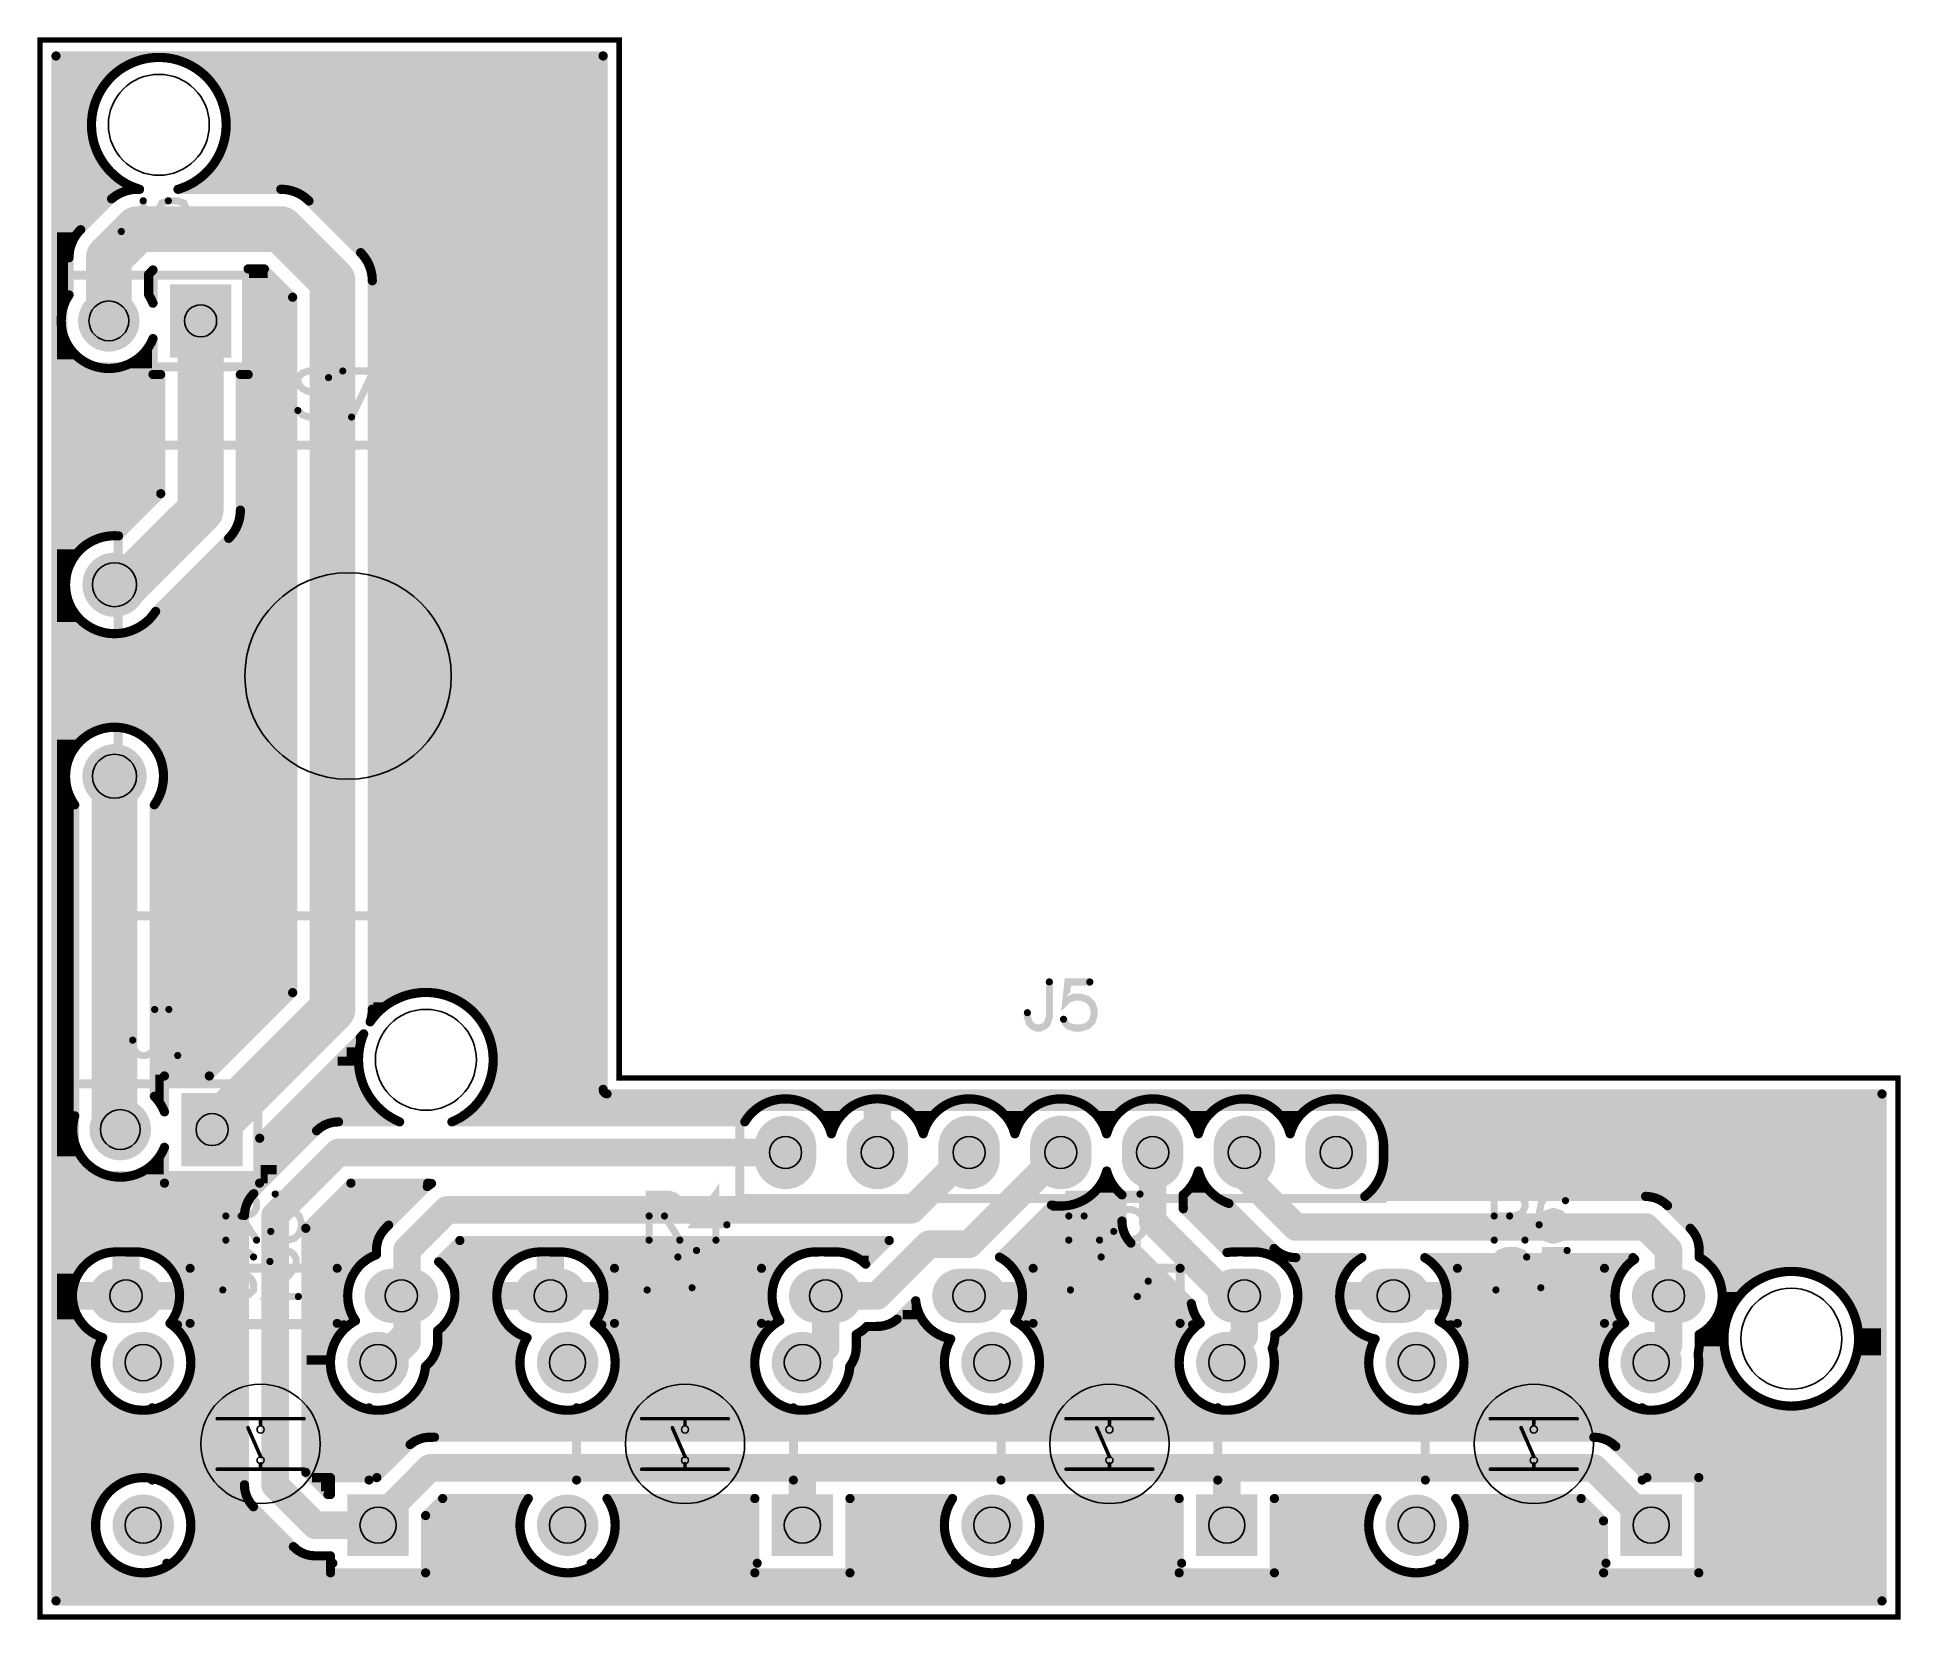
# Model space of a CAD drawing. Extents: x 0 to 2.03, y 0 to 1.72.
import ezdxf

# ---------------------------------------------------------------- set-up
doc = ezdxf.new("R2010")
doc.units = 0
for name, color, linetype in [('Board_Outline', 17, 'CONTINUOUS'), ('Drill_Top', 9, 'CONTINUOUS'), ('Top', 5, 'CONTINUOUS'), ('Top_Silk', 2, 'CONTINUOUS')]:
    doc.layers.add(name, color=color, linetype=linetype)

msp = doc.modelspace()

# ---------------------------------------------------------------- linework, layer by layer
at = {"layer": 'Board_Outline', "linetype": 'CONTINUOUS', "const_width": 0.006}
msp.add_lwpolyline([(0.6312, 0.5874), (2.0248, 0.5874), (2.0248, 0), (0, 0), (0, 1.7186), (0.6312, 1.7186), (0.6312, 0.5874)], dxfattribs=at)
at = {"layer": 'Drill_Top'}
for centre, radius in [((0.1295, 1.6262), 0.055), ((0.075, 1.4125), 0.0217), ((0.175, 1.4125), 0.0175), ((0.0812, 1.125), 0.024), ((0.0812, 0.9162), 0.024), ((0.4205, 0.6072), 0.055), ((0.0875, 0.5312), 0.0217), ((0.1875, 0.5312), 0.0175), ((0.8125, 0.5062), 0.0175), ((0.9125, 0.5062), 0.0175), ((1.0125, 0.5062), 0.0175), ((1.1125, 0.5062), 0.0175), ((1.2125, 0.5062), 0.0175), ((1.3125, 0.5062), 0.0175), ((1.4125, 0.5062), 0.0175), ((0.0937, 0.35), 0.0175), ((0.3937, 0.35), 0.0175), ((0.5562, 0.35), 0.0175), ((0.8562, 0.35), 0.0175), ((1.0124, 0.35), 0.0175), ((1.3124, 0.35), 0.0175), ((1.4748, 0.35), 0.0175), ((1.7748, 0.35), 0.0175), ((1.9085, 0.3032), 0.055), ((0.1125, 0.2772), 0.0197), ((0.3684, 0.2772), 0.0197), ((0.5749, 0.2772), 0.0197), ((0.8308, 0.2772), 0.0197), ((1.0374, 0.2772), 0.0197), ((1.2933, 0.2772), 0.0197), ((1.4999, 0.2772), 0.0197), ((1.7558, 0.2772), 0.0197), ((0.1125, 0.1), 0.0197), ((0.3684, 0.1), 0.0197), ((0.5749, 0.1), 0.0197), ((0.8308, 0.1), 0.0197), ((1.0374, 0.1), 0.0197), ((1.2933, 0.1), 0.0197), ((1.4999, 0.1), 0.0197), ((1.7558, 0.1), 0.0197)]:
    msp.add_circle(centre, radius, dxfattribs=at)
at = {"layer": 'Top', "linetype": 'CONTINUOUS'}
for points, const_width in [([(0.6137, 1.7012), (0.0174, 1.7012)], 0.01), ([(0.0174, 1.7012), (0.0174, 0.0175)], 0.01), ([(0.6137, 0.575), (0.6137, 1.7013)], 0.01), ([(0.0184, 1.6914), (0.0946, 1.6914)], 0.01), ([(0.0184, 1.6815), (0.0801, 1.6815)], 0.01), ([(0.0788, 1.6794), (0.0825, 1.6827)], 0.01), ([(0.0825, 1.6827), (0.0865, 1.6858)], 0.01), ([(0.0865, 1.6858), (0.0906, 1.6885)], 0.01), ([(0.0906, 1.6885), (0.095, 1.691)], 0.01), ([(0.095, 1.691), (0.0995, 1.6932)], 0.01), ([(0.0995, 1.6932), (0.1041, 1.6951)], 0.01), ([(0.1041, 1.6951), (0.1088, 1.6967)], 0.01), ([(0.1088, 1.6967), (0.1137, 1.6979)], 0.01), ([(0.1137, 1.6979), (0.1186, 1.6988)], 0.01), ([(0.1186, 1.6988), (0.1236, 1.6994)], 0.01), ([(0.1236, 1.6994), (0.1286, 1.6996)], 0.01), ([(0.1286, 1.6996), (0.1336, 1.6995)], 0.01), ([(0.1336, 1.6995), (0.1385, 1.6991)], 0.01), ([(0.1385, 1.6991), (0.1435, 1.6983)], 0.01), ([(0.1435, 1.6983), (0.1483, 1.6972)], 0.01), ([(0.1483, 1.6972), (0.1531, 1.6957)], 0.01), ([(0.1531, 1.6957), (0.1578, 1.6939)], 0.01), ([(0.1578, 1.6939), (0.1623, 1.6919)], 0.01), ([(0.1623, 1.6919), (0.1667, 1.6895)], 0.01), ([(0.1643, 1.6914), (0.6127, 1.6914)], 0.01), ([(0.1667, 1.6895), (0.171, 1.6868)], 0.01), ([(0.171, 1.6868), (0.175, 1.6838)], 0.01), ([(0.175, 1.6838), (0.1788, 1.6806)], 0.01), ([(0.1788, 1.6815), (0.6127, 1.6815)], 0.01), ([(0.1788, 1.6806), (0.1824, 1.6771)], 0.01), ([(0.0184, 1.6716), (0.0708, 1.6716)], 0.01), ([(0.0184, 1.6618), (0.0642, 1.6618)], 0.01), ([(0.064, 1.6594), (0.0664, 1.6638)], 0.01), ([(0.0664, 1.6638), (0.0691, 1.668)], 0.01), ([(0.0691, 1.668), (0.0721, 1.672)], 0.01), ([(0.0721, 1.672), (0.0753, 1.6758)], 0.01), ([(0.0753, 1.6758), (0.0788, 1.6794)], 0.01), ([(0.1824, 1.6771), (0.1857, 1.6734)], 0.01), ([(0.1857, 1.6734), (0.1888, 1.6694)], 0.01), ([(0.1881, 1.6716), (0.6127, 1.6716)], 0.01), ([(0.1888, 1.6694), (0.1916, 1.6653)], 0.01), ([(0.1916, 1.6653), (0.1941, 1.661)], 0.01), ([(0.1941, 1.661), (0.1963, 1.6565)], 0.01), ([(0.1947, 1.6618), (0.6127, 1.6618)], 0.01), ([(0.0184, 1.6519), (0.0597, 1.6519)], 0.01), ([(0.0184, 1.642), (0.0568, 1.642)], 0.01), ([(0.0567, 1.6356), (0.0575, 1.6406)], 0.01), ([(0.0575, 1.6406), (0.0586, 1.6454)], 0.01), ([(0.0586, 1.6454), (0.0601, 1.6502)], 0.01), ([(0.0601, 1.6502), (0.0619, 1.6549)], 0.01), ([(0.0619, 1.6549), (0.064, 1.6594)], 0.01), ([(0.1963, 1.6565), (0.1982, 1.6519)], 0.01), ([(0.1982, 1.6519), (0.1998, 1.6471)], 0.01), ([(0.1992, 1.6519), (0.6127, 1.6519)], 0.01), ([(0.1998, 1.6471), (0.2011, 1.6423)], 0.01), ([(0.2011, 1.6423), (0.202, 1.6374)], 0.01), ([(0.2021, 1.642), (0.6127, 1.642)], 0.01), ([(0.0184, 1.6322), (0.0553, 1.6322)], 0.01), ([(0.0184, 1.6223), (0.0551, 1.6223)], 0.01), ([(0.0561, 1.6256), (0.0562, 1.6306)], 0.01), ([(0.0563, 1.6206), (0.0561, 1.6256)], 0.01), ([(0.0562, 1.6306), (0.0567, 1.6356)], 0.01), ([(0.0568, 1.6157), (0.0563, 1.6206)], 0.01), ([(0.202, 1.6374), (0.2026, 1.6324)], 0.01), ([(0.2027, 1.6212), (0.2022, 1.6163)], 0.01), ([(0.2026, 1.6324), (0.2029, 1.6262)], 0.01), ([(0.2029, 1.6262), (0.2027, 1.6212)], 0.01), ([(0.2036, 1.6322), (0.6127, 1.6322)], 0.01), ([(0.2038, 1.6223), (0.6127, 1.6223)], 0.01), ([(0.0184, 1.6124), (0.0564, 1.6124)], 0.01), ([(0.0184, 1.6026), (0.059, 1.6026)], 0.01), ([(0.0577, 1.6108), (0.0568, 1.6157)], 0.01), ([(0.0589, 1.6059), (0.0577, 1.6108)], 0.01), ([(0.0605, 1.6012), (0.0589, 1.6059)], 0.01), ([(0.0623, 1.5965), (0.0605, 1.6012)], 0.01), ([(0.1986, 1.6017), (0.1968, 1.5971)], 0.01), ([(0.2001, 1.6065), (0.1986, 1.6017)], 0.01), ([(0.1999, 1.6026), (0.6127, 1.6026)], 0.01), ([(0.2013, 1.6113), (0.2001, 1.6065)], 0.01), ([(0.2022, 1.6163), (0.2013, 1.6113)], 0.01), ([(0.2025, 1.6124), (0.6127, 1.6124)], 0.01), ([(0.0184, 1.5927), (0.0632, 1.5927)], 0.01), ([(0.0184, 1.5828), (0.0693, 1.5828)], 0.01), ([(0.0645, 1.592), (0.0623, 1.5965)], 0.01), ([(0.067, 1.5877), (0.0645, 1.592)], 0.01), ([(0.0698, 1.5835), (0.067, 1.5877)], 0.01), ([(0.0728, 1.5796), (0.0698, 1.5835)], 0.01), ([(0.0761, 1.5758), (0.0728, 1.5796)], 0.01), ([(0.1865, 1.58), (0.1832, 1.5762)], 0.01), ([(0.1895, 1.584), (0.1865, 1.58)], 0.01), ([(0.1922, 1.5882), (0.1895, 1.584)], 0.01), ([(0.1896, 1.5828), (0.6127, 1.5828)], 0.01), ([(0.1947, 1.5925), (0.1922, 1.5882)], 0.01), ([(0.1968, 1.5971), (0.1947, 1.5925)], 0.01), ([(0.1957, 1.5927), (0.6127, 1.5927)], 0.01), ([(0.0184, 1.5729), (0.078, 1.5729)], 0.01), ([(0.0184, 1.5631), (0.091, 1.5631)], 0.01), ([(0.0797, 1.5723), (0.0761, 1.5758)], 0.01), ([(0.0835, 1.569), (0.0797, 1.5723)], 0.01), ([(0.0875, 1.566), (0.0835, 1.569)], 0.01), ([(0.0917, 1.5633), (0.0875, 1.566)], 0.01), ([(0.096, 1.5609), (0.0917, 1.5633)], 0.01), ([(0.1006, 1.5588), (0.096, 1.5609)], 0.01), ([(0.1085, 1.5559), (0.1006, 1.5588)], 0.01), ([(0.1589, 1.559), (0.1542, 1.5572)], 0.01), ([(0.1634, 1.5612), (0.1589, 1.559)], 0.01), ([(0.1678, 1.5636), (0.1634, 1.5612)], 0.01), ([(0.1719, 1.5664), (0.1678, 1.5636)], 0.01), ([(0.1678, 1.5631), (0.6127, 1.5631)], 0.01), ([(0.1759, 1.5694), (0.1719, 1.5664)], 0.01), ([(0.1797, 1.5727), (0.1759, 1.5694)], 0.01), ([(0.1832, 1.5762), (0.1797, 1.5727)], 0.01), ([(0.1809, 1.5729), (0.6127, 1.5729)], 0.01), ([(0.0184, 1.5532), (0.0902, 1.5532)], 0.01), ([(0.0184, 1.5433), (0.0747, 1.5433)], 0.01), ([(0.0443, 1.5119), (0.078, 1.5455)], 0.01), ([(0.078, 1.5455), (0.0807, 1.5476)], 0.01), ([(0.0807, 1.5476), (0.0835, 1.5495)], 0.01), ([(0.0835, 1.5495), (0.0865, 1.5512)], 0.01), ([(0.0865, 1.5512), (0.0896, 1.5526)], 0.01), ([(0.0896, 1.5526), (0.0928, 1.5538)], 0.01), ([(0.0928, 1.5538), (0.0961, 1.5547)], 0.01), ([(0.0961, 1.5547), (0.0994, 1.5554)], 0.01), ([(0.0994, 1.5554), (0.1028, 1.5558)], 0.01), ([(0.1028, 1.5558), (0.1085, 1.5559)], 0.01), ([(0.1542, 1.5572), (0.1503, 1.5559)], 0.01), ([(0.1503, 1.5559), (0.2624, 1.5559)], 0.01), ([(0.2624, 1.5559), (0.2659, 1.5558)], 0.01), ([(0.2659, 1.5558), (0.2692, 1.5554)], 0.01), ([(0.2692, 1.5554), (0.2726, 1.5547)], 0.01), ([(0.2726, 1.5547), (0.2759, 1.5538)], 0.01), ([(0.2759, 1.5538), (0.2791, 1.5526)], 0.01), ([(0.2784, 1.5532), (0.6127, 1.5532)], 0.01), ([(0.2791, 1.5526), (0.2822, 1.5512)], 0.01), ([(0.2822, 1.5512), (0.2851, 1.5495)], 0.01), ([(0.2851, 1.5495), (0.288, 1.5476)], 0.01), ([(0.288, 1.5476), (0.2906, 1.5455)], 0.01), ([(0.2906, 1.5455), (0.2931, 1.5432)], 0.01), ([(0.2931, 1.5432), (0.3494, 1.4869)], 0.01), ([(0.2939, 1.5433), (0.6127, 1.5433)], 0.01), ([(0.0184, 1.5335), (0.0648, 1.5335)], 0.01), ([(0.0184, 1.5236), (0.055, 1.5236)], 0.01), ([(0.075, 1.4812), (0.1062, 1.5125)], 0.05), ([(0.1062, 1.5125), (0.2624, 1.5125)], 0.05), ([(0.2624, 1.5125), (0.3187, 1.4562)], 0.05), ([(0.3038, 1.5335), (0.6127, 1.5335)], 0.01), ([(0.3137, 1.5236), (0.6127, 1.5236)], 0.01), ([(0.0184, 1.5137), (0.0451, 1.5137)], 0.01), ([(0.0184, 1.5039), (0.0369, 1.5039)], 0.01), ([(0.0337, 1.4947), (0.0349, 1.4978)], 0.01), ([(0.0349, 1.4978), (0.0363, 1.5009)], 0.01), ([(0.0363, 1.5009), (0.0379, 1.5039)], 0.01), ([(0.0379, 1.5039), (0.0398, 1.5068)], 0.01), ([(0.0398, 1.5068), (0.0419, 1.5094)], 0.01), ([(0.0419, 1.5094), (0.0443, 1.5119)], 0.01), ([(0.075, 1.4125), (0.075, 1.4812)], 0.05), ([(0.3236, 1.5137), (0.6127, 1.5137)], 0.01), ([(0.3334, 1.5039), (0.6127, 1.5039)], 0.01), ([(0.0184, 1.494), (0.0325, 1.494)], 0.01), ([(0.0184, 1.4841), (0.0307, 1.4841)], 0.01), ([(0.0315, 1.4812), (0.0317, 1.4846)], 0.01), ([(0.0316, 1.4408), (0.0315, 1.4812)], 0.01), ([(0.0317, 1.4846), (0.0321, 1.488)], 0.01), ([(0.0321, 1.488), (0.0327, 1.4914)], 0.01), ([(0.0327, 1.4914), (0.0337, 1.4947)], 0.01), ([(0.3433, 1.494), (0.6127, 1.494)], 0.01), ([(0.3494, 1.4869), (0.3517, 1.4844)], 0.01), ([(0.3517, 1.4844), (0.3538, 1.4817)], 0.01), ([(0.3529, 1.4841), (0.6127, 1.4841)], 0.01), ([(0.3538, 1.4817), (0.3557, 1.4789)], 0.01), ([(0.3557, 1.4789), (0.3574, 1.4759)], 0.01), ([(0.0184, 1.4743), (0.0306, 1.4743)], 0.01), ([(0.0184, 1.4644), (0.0306, 1.4644)], 0.01), ([(0.1231, 1.468), (0.1183, 1.4633)], 0.01), ([(0.1183, 1.4633), (0.1184, 1.4409)], 0.01), ([(0.1231, 1.4318), (0.1231, 1.468)], 0.01), ([(0.2445, 1.4691), (0.2268, 1.4691)], 0.01), ([(0.2268, 1.4691), (0.2268, 1.3541)], 0.01), ([(0.2278, 1.4644), (0.2482, 1.4644)], 0.01), ([(0.2753, 1.4383), (0.2445, 1.4691)], 0.01), ([(0.3187, 1.4562), (0.3187, 0.6624)], 0.05), ([(0.3574, 1.4759), (0.3588, 1.4728)], 0.01), ([(0.3588, 1.4728), (0.36, 1.4696)], 0.01), ([(0.3592, 1.4743), (0.6127, 1.4743)], 0.01), ([(0.36, 1.4696), (0.3609, 1.4664)], 0.01), ([(0.3609, 1.4664), (0.3616, 1.463)], 0.01), ([(0.3616, 1.463), (0.362, 1.4596)], 0.01), ([(0.362, 1.4596), (0.3621, 1.4562)], 0.01), ([(0.3623, 1.4644), (0.6127, 1.4644)], 0.01), ([(0.0184, 1.4545), (0.0306, 1.4545)], 0.01), ([(0.0184, 1.4447), (0.0306, 1.4447)], 0.01), ([(0.0287, 1.436), (0.0316, 1.4408)], 0.01), ([(0.1184, 1.4409), (0.1212, 1.436)], 0.01), ([(0.2278, 1.4545), (0.2581, 1.4545)], 0.01), ([(0.2278, 1.4447), (0.2679, 1.4447)], 0.01), ([(0.2753, 0.6804), (0.2753, 1.4383)], 0.01), ([(0.3621, 1.4562), (0.3621, 0.6624)], 0.01), ([(0.3631, 1.4545), (0.6127, 1.4545)], 0.01), ([(0.3631, 1.4447), (0.6127, 1.4447)], 0.01), ([(0.0184, 1.4348), (0.0271, 1.4348)], 0.01), ([(0.0184, 1.4249), (0.0236, 1.4249)], 0.01), ([(0.0231, 1.4125), (0.0232, 1.4166)], 0.01), ([(0.0232, 1.4166), (0.0237, 1.4206)], 0.01), ([(0.0237, 1.4206), (0.0245, 1.4246)], 0.01), ([(0.0245, 1.4246), (0.0256, 1.4285)], 0.01), ([(0.0256, 1.4285), (0.027, 1.4323)], 0.01), ([(0.027, 1.4323), (0.0287, 1.436)], 0.01), ([(0.1212, 1.436), (0.1231, 1.4318)], 0.01), ([(0.175, 1.2062), (0.175, 1.4125)], 0.05), ([(0.2278, 1.4348), (0.2743, 1.4348)], 0.01), ([(0.2278, 1.4249), (0.2743, 1.4249)], 0.01), ([(0.3631, 1.4348), (0.6127, 1.4348)], 0.01), ([(0.3631, 1.4249), (0.6127, 1.4249)], 0.01), ([(0.0184, 1.415), (0.0221, 1.415)], 0.01), ([(0.0184, 1.4052), (0.0226, 1.4052)], 0.01), ([(0.0232, 1.4084), (0.0231, 1.4125)], 0.01), ([(0.0237, 1.4044), (0.0232, 1.4084)], 0.01), ([(0.0245, 1.4004), (0.0237, 1.4044)], 0.01), ([(0.0256, 1.3965), (0.0245, 1.4004)], 0.01), ([(0.027, 1.3926), (0.0256, 1.3965)], 0.01), ([(0.2278, 1.415), (0.2743, 1.415)], 0.01), ([(0.2278, 1.4052), (0.2743, 1.4052)], 0.01), ([(0.3631, 1.415), (0.6127, 1.415)], 0.01), ([(0.3631, 1.4052), (0.6127, 1.4052)], 0.01), ([(0.0184, 1.3953), (0.025, 1.3953)], 0.01), ([(0.0184, 1.3854), (0.0297, 1.3854)], 0.01), ([(0.0287, 1.3889), (0.027, 1.3926)], 0.01), ([(0.0307, 1.3854), (0.0287, 1.3889)], 0.01), ([(0.033, 1.382), (0.0307, 1.3854)], 0.01), ([(0.0355, 1.3788), (0.033, 1.382)], 0.01), ([(0.0383, 1.3758), (0.0355, 1.3788)], 0.01), ([(0.1144, 1.3788), (0.1116, 1.3758)], 0.01), ([(0.1169, 1.382), (0.1144, 1.3788)], 0.01), ([(0.1192, 1.3854), (0.1169, 1.382)], 0.01), ([(0.1212, 1.3889), (0.1192, 1.3854)], 0.01), ([(0.1231, 1.3932), (0.1212, 1.3889)], 0.01), ([(0.1231, 1.3541), (0.1231, 1.3932)], 0.01), ([(0.2278, 1.3953), (0.2743, 1.3953)], 0.01), ([(0.2278, 1.3854), (0.2743, 1.3854)], 0.01), ([(0.3631, 1.3953), (0.6127, 1.3953)], 0.01), ([(0.3631, 1.3854), (0.6127, 1.3854)], 0.01), ([(0.0184, 1.3756), (0.0375, 1.3756)], 0.01), ([(0.0184, 1.3657), (0.0516, 1.3657)], 0.01), ([(0.0184, 1.3558), (0.1221, 1.3558)], 0.01), ([(0.0413, 1.373), (0.0383, 1.3758)], 0.01), ([(0.0445, 1.3705), (0.0413, 1.373)], 0.01), ([(0.0479, 1.3683), (0.0445, 1.3705)], 0.01), ([(0.0514, 1.3663), (0.0479, 1.3683)], 0.01), ([(0.0551, 1.3646), (0.0514, 1.3663)], 0.01), ([(0.0589, 1.3632), (0.0551, 1.3646)], 0.01), ([(0.0628, 1.3621), (0.0589, 1.3632)], 0.01), ([(0.0668, 1.3613), (0.0628, 1.3621)], 0.01), ([(0.0709, 1.3608), (0.0668, 1.3613)], 0.01), ([(0.075, 1.3606), (0.0709, 1.3608)], 0.01), ([(0.079, 1.3608), (0.075, 1.3606)], 0.01), ([(0.0831, 1.3613), (0.079, 1.3608)], 0.01), ([(0.0871, 1.3621), (0.0831, 1.3613)], 0.01), ([(0.091, 1.3632), (0.0871, 1.3621)], 0.01), ([(0.0948, 1.3646), (0.091, 1.3632)], 0.01), ([(0.0985, 1.3663), (0.0948, 1.3646)], 0.01), ([(0.0983, 1.3657), (0.1221, 1.3657)], 0.01), ([(0.102, 1.3683), (0.0985, 1.3663)], 0.01), ([(0.1054, 1.3705), (0.102, 1.3683)], 0.01), ([(0.1086, 1.373), (0.1054, 1.3705)], 0.01), ([(0.1116, 1.3758), (0.1086, 1.373)], 0.01), ([(0.1124, 1.3756), (0.1221, 1.3756)], 0.01), ([(0.2278, 1.3756), (0.2743, 1.3756)], 0.01), ([(0.2278, 1.3657), (0.2743, 1.3657)], 0.01), ([(0.2278, 1.3558), (0.2743, 1.3558)], 0.01), ([(0.3631, 1.3756), (0.6127, 1.3756)], 0.01), ([(0.3631, 1.3657), (0.6127, 1.3657)], 0.01), ([(0.3631, 1.3558), (0.6127, 1.3558)], 0.01), ([(0.0184, 1.346), (0.1306, 1.346)], 0.01), ([(0.0184, 1.3361), (0.1306, 1.3361)], 0.01), ([(0.1315, 1.3541), (0.1231, 1.3541)], 0.01), ([(0.1316, 1.2242), (0.1315, 1.3541)], 0.01), ([(0.2268, 1.3541), (0.2183, 1.3541)], 0.01), ([(0.2183, 1.3541), (0.2184, 1.2062)], 0.01), ([(0.2193, 1.346), (0.2743, 1.346)], 0.01), ([(0.2193, 1.3361), (0.2743, 1.3361)], 0.01), ([(0.3631, 1.346), (0.6127, 1.346)], 0.01), ([(0.3631, 1.3361), (0.6127, 1.3361)], 0.01), ([(0.0184, 1.3262), (0.1306, 1.3262)], 0.01), ([(0.0184, 1.3164), (0.1306, 1.3164)], 0.01), ([(0.2193, 1.3262), (0.2743, 1.3262)], 0.01), ([(0.2193, 1.3164), (0.2743, 1.3164)], 0.01), ([(0.3631, 1.3262), (0.6127, 1.3262)], 0.01), ([(0.3631, 1.3164), (0.6127, 1.3164)], 0.01), ([(0.0184, 1.3065), (0.1306, 1.3065)], 0.01), ([(0.0184, 1.2966), (0.1306, 1.2966)], 0.01), ([(0.2193, 1.3065), (0.2743, 1.3065)], 0.01), ([(0.2193, 1.2966), (0.2743, 1.2966)], 0.01), ([(0.3631, 1.3065), (0.6127, 1.3065)], 0.01), ([(0.3631, 1.2966), (0.6127, 1.2966)], 0.01), ([(0.0184, 1.2868), (0.1306, 1.2868)], 0.01), ([(0.0184, 1.2769), (0.1306, 1.2769)], 0.01), ([(0.2193, 1.2868), (0.2743, 1.2868)], 0.01), ([(0.2193, 1.2769), (0.2743, 1.2769)], 0.01), ([(0.3631, 1.2868), (0.6127, 1.2868)], 0.01), ([(0.3631, 1.2769), (0.6127, 1.2769)], 0.01), ([(0.0184, 1.267), (0.1306, 1.267)], 0.01), ([(0.0184, 1.2571), (0.1306, 1.2571)], 0.01), ([(0.2193, 1.267), (0.2743, 1.267)], 0.01), ([(0.2193, 1.2571), (0.2743, 1.2571)], 0.01), ([(0.3631, 1.267), (0.6127, 1.267)], 0.01), ([(0.3631, 1.2571), (0.6127, 1.2571)], 0.01), ([(0.0184, 1.2473), (0.1306, 1.2473)], 0.01), ([(0.0184, 1.2374), (0.1306, 1.2374)], 0.01), ([(0.2193, 1.2473), (0.2743, 1.2473)], 0.01), ([(0.2193, 1.2374), (0.2743, 1.2374)], 0.01), ([(0.3631, 1.2473), (0.6127, 1.2473)], 0.01), ([(0.3631, 1.2374), (0.6127, 1.2374)], 0.01), ([(0.0184, 1.2275), (0.1306, 1.2275)], 0.01), ([(0.0184, 1.2177), (0.124, 1.2177)], 0.01), ([(0.0937, 1.125), (0.175, 1.2062)], 0.05), ([(0.0856, 1.1782), (0.1316, 1.2242)], 0.01), ([(0.2193, 1.2275), (0.2743, 1.2275)], 0.01), ([(0.2193, 1.2177), (0.2743, 1.2177)], 0.01), ([(0.3631, 1.2275), (0.6127, 1.2275)], 0.01), ([(0.3631, 1.2177), (0.6127, 1.2177)], 0.01), ([(0.0184, 1.2078), (0.1142, 1.2078)], 0.01), ([(0.0184, 1.1979), (0.1043, 1.1979)], 0.01), ([(0.2172, 1.1961), (0.2162, 1.1928)], 0.01), ([(0.2178, 1.1995), (0.2172, 1.1961)], 0.01), ([(0.2182, 1.2028), (0.2178, 1.1995)], 0.01), ([(0.2184, 1.2062), (0.2182, 1.2028)], 0.01), ([(0.2185, 1.1979), (0.2743, 1.1979)], 0.01), ([(0.2193, 1.2078), (0.2743, 1.2078)], 0.01), ([(0.3631, 1.2078), (0.6127, 1.2078)], 0.01), ([(0.3631, 1.1979), (0.6127, 1.1979)], 0.01), ([(0.0184, 1.1881), (0.0944, 1.1881)], 0.01), ([(0.0184, 1.1782), (0.0757, 1.1782)], 0.01), ([(0.057, 1.1726), (0.0608, 1.1743)], 0.01), ([(0.0608, 1.1743), (0.0647, 1.1758)], 0.01), ([(0.0647, 1.1758), (0.0687, 1.1769)], 0.01), ([(0.0687, 1.1769), (0.0728, 1.1777)], 0.01), ([(0.0728, 1.1777), (0.077, 1.1782)], 0.01), ([(0.077, 1.1782), (0.0812, 1.1784)], 0.01), ([(0.0812, 1.1784), (0.0856, 1.1782)], 0.01), ([(0.2056, 1.1755), (0.126, 1.0959)], 0.01), ([(0.208, 1.1781), (0.2056, 1.1755)], 0.01), ([(0.2101, 1.1807), (0.208, 1.1781)], 0.01), ([(0.2091, 1.1782), (0.2743, 1.1782)], 0.01), ([(0.212, 1.1836), (0.2101, 1.1807)], 0.01), ([(0.2136, 1.1865), (0.212, 1.1836)], 0.01), ([(0.215, 1.1896), (0.2136, 1.1865)], 0.01), ([(0.2162, 1.1928), (0.215, 1.1896)], 0.01), ([(0.2154, 1.1881), (0.2743, 1.1881)], 0.01), ([(0.3631, 1.1881), (0.6127, 1.1881)], 0.01), ([(0.3631, 1.1782), (0.6127, 1.1782)], 0.01), ([(0.0184, 1.1683), (0.049, 1.1683)], 0.01), ([(0.0184, 1.1585), (0.0386, 1.1585)], 0.01), ([(0.0336, 1.1492), (0.0357, 1.1529)], 0.01), ([(0.0357, 1.1529), (0.038, 1.1564)], 0.01), ([(0.038, 1.1564), (0.0406, 1.1597)], 0.01), ([(0.0406, 1.1597), (0.0434, 1.1627)], 0.01), ([(0.0434, 1.1627), (0.0465, 1.1656)], 0.01), ([(0.0465, 1.1656), (0.0498, 1.1682)], 0.01), ([(0.0498, 1.1682), (0.0533, 1.1705)], 0.01), ([(0.0533, 1.1705), (0.057, 1.1726)], 0.01), ([(0.1895, 1.1585), (0.2743, 1.1585)], 0.01), ([(0.1994, 1.1683), (0.2743, 1.1683)], 0.01), ([(0.3631, 1.1683), (0.6127, 1.1683)], 0.01), ([(0.3631, 1.1585), (0.6127, 1.1585)], 0.01), ([(0.0184, 1.1486), (0.0323, 1.1486)], 0.01), ([(0.0184, 1.1387), (0.0286, 1.1387)], 0.01), ([(0.028, 1.1292), (0.0285, 1.1333)], 0.01), ([(0.0285, 1.1333), (0.0293, 1.1375)], 0.01), ([(0.0293, 1.1375), (0.0304, 1.1415)], 0.01), ([(0.0304, 1.1415), (0.0319, 1.1454)], 0.01), ([(0.0319, 1.1454), (0.0336, 1.1492)], 0.01), ([(0.0812, 1.125), (0.0937, 1.125)], 0.05), ([(0.1698, 1.1387), (0.2743, 1.1387)], 0.01), ([(0.1796, 1.1486), (0.2743, 1.1486)], 0.01), ([(0.3631, 1.1486), (0.6127, 1.1486)], 0.01), ([(0.3631, 1.1387), (0.6127, 1.1387)], 0.01), ([(0.0184, 1.1289), (0.0269, 1.1289)], 0.01), ([(0.0184, 1.119), (0.0271, 1.119)], 0.01), ([(0.0278, 1.125), (0.028, 1.1292)], 0.01), ([(0.028, 1.1208), (0.0278, 1.125)], 0.01), ([(0.0285, 1.1166), (0.028, 1.1208)], 0.01), ([(0.0293, 1.1125), (0.0285, 1.1166)], 0.01), ([(0.0304, 1.1085), (0.0293, 1.1125)], 0.01), ([(0.1501, 1.119), (0.2743, 1.119)], 0.01), ([(0.1599, 1.1289), (0.2743, 1.1289)], 0.01), ([(0.3631, 1.1289), (0.6127, 1.1289)], 0.01), ([(0.3631, 1.119), (0.6127, 1.119)], 0.01), ([(0.0184, 1.1091), (0.0292, 1.1091)], 0.01), ([(0.0184, 1.0992), (0.0334, 1.0992)], 0.01), ([(0.0319, 1.1046), (0.0304, 1.1085)], 0.01), ([(0.0336, 1.1007), (0.0319, 1.1046)], 0.01), ([(0.0357, 1.0971), (0.0336, 1.1007)], 0.01), ([(0.038, 1.0936), (0.0357, 1.0971)], 0.01), ([(0.0406, 1.0903), (0.038, 1.0936)], 0.01), ([(0.126, 1.0959), (0.1218, 1.0903)], 0.01), ([(0.1303, 1.0992), (0.2743, 1.0992)], 0.01), ([(0.1402, 1.1091), (0.2743, 1.1091)], 0.01), ([(0.3631, 1.1091), (0.6127, 1.1091)], 0.01), ([(0.3631, 1.0992), (0.6127, 1.0992)], 0.01), ([(0.0184, 1.0894), (0.0404, 1.0894)], 0.01), ([(0.0184, 1.0795), (0.0522, 1.0795)], 0.01), ([(0.0434, 1.0872), (0.0406, 1.0903)], 0.01), ([(0.0465, 1.0844), (0.0434, 1.0872)], 0.01), ([(0.0498, 1.0818), (0.0465, 1.0844)], 0.01), ([(0.0533, 1.0795), (0.0498, 1.0818)], 0.01), ([(0.057, 1.0774), (0.0533, 1.0795)], 0.01), ([(0.0608, 1.0757), (0.057, 1.0774)], 0.01), ([(0.0647, 1.0742), (0.0608, 1.0757)], 0.01), ([(0.0687, 1.0731), (0.0647, 1.0742)], 0.01), ([(0.0728, 1.0722), (0.0687, 1.0731)], 0.01), ([(0.077, 1.0718), (0.0728, 1.0722)], 0.01), ([(0.0812, 1.0716), (0.077, 1.0718)], 0.01), ([(0.0854, 1.0718), (0.0812, 1.0716)], 0.01), ([(0.0896, 1.0722), (0.0854, 1.0718)], 0.01), ([(0.0937, 1.0731), (0.0896, 1.0722)], 0.01), ([(0.0977, 1.0742), (0.0937, 1.0731)], 0.01), ([(0.1016, 1.0757), (0.0977, 1.0742)], 0.01), ([(0.1054, 1.0774), (0.1016, 1.0757)], 0.01), ([(0.1091, 1.0795), (0.1054, 1.0774)], 0.01), ([(0.1126, 1.0818), (0.1091, 1.0795)], 0.01), ([(0.1102, 1.0795), (0.2743, 1.0795)], 0.01), ([(0.1159, 1.0844), (0.1126, 1.0818)], 0.01), ([(0.119, 1.0872), (0.1159, 1.0844)], 0.01), ([(0.1218, 1.0903), (0.119, 1.0872)], 0.01), ([(0.122, 1.0894), (0.2743, 1.0894)], 0.01), ([(0.3631, 1.0894), (0.6127, 1.0894)], 0.01), ([(0.3631, 1.0795), (0.6127, 1.0795)], 0.01), ([(0.0184, 1.0696), (0.2743, 1.0696)], 0.01), ([(0.0184, 1.0598), (0.2743, 1.0598)], 0.01), ([(0.3631, 1.0696), (0.6127, 1.0696)], 0.01), ([(0.3631, 1.0598), (0.6127, 1.0598)], 0.01), ([(0.0184, 1.0499), (0.2743, 1.0499)], 0.01), ([(0.0184, 1.04), (0.2743, 1.04)], 0.01), ([(0.3631, 1.0499), (0.6127, 1.0499)], 0.01), ([(0.3631, 1.04), (0.6127, 1.04)], 0.01), ([(0.0184, 1.0302), (0.2743, 1.0302)], 0.01), ([(0.0184, 1.0203), (0.2743, 1.0203)], 0.01), ([(0.3631, 1.0302), (0.6127, 1.0302)], 0.01), ([(0.3631, 1.0203), (0.6127, 1.0203)], 0.01), ([(0.0184, 1.0104), (0.2743, 1.0104)], 0.01), ([(0.0184, 1.0006), (0.2743, 1.0006)], 0.01), ([(0.0184, 0.9907), (0.2743, 0.9907)], 0.01), ([(0.3631, 1.0104), (0.6127, 1.0104)], 0.01), ([(0.3631, 1.0006), (0.6127, 1.0006)], 0.01), ([(0.3631, 0.9907), (0.6127, 0.9907)], 0.01), ([(0.0184, 0.9808), (0.2743, 0.9808)], 0.01), ([(0.0184, 0.971), (0.2743, 0.971)], 0.01), ([(0.3631, 0.9808), (0.6127, 0.9808)], 0.01), ([(0.3631, 0.971), (0.6127, 0.971)], 0.01), ([(0.0184, 0.9611), (0.0512, 0.9611)], 0.01), ([(0.0184, 0.9512), (0.0399, 0.9512)], 0.01), ([(0.038, 0.9476), (0.0406, 0.9509)], 0.01), ([(0.0406, 0.9509), (0.0434, 0.954)], 0.01), ([(0.0434, 0.954), (0.0465, 0.9568)], 0.01), ([(0.0465, 0.9568), (0.0498, 0.9594)], 0.01), ([(0.0498, 0.9594), (0.0533, 0.9618)], 0.01), ([(0.0533, 0.9618), (0.057, 0.9638)], 0.01), ([(0.057, 0.9638), (0.0608, 0.9656)], 0.01), ([(0.0608, 0.9656), (0.0647, 0.967)], 0.01), ([(0.0647, 0.967), (0.0687, 0.9682)], 0.01), ([(0.0687, 0.9682), (0.0728, 0.969)], 0.01), ([(0.0728, 0.969), (0.077, 0.9695)], 0.01), ([(0.077, 0.9695), (0.0812, 0.9696)], 0.01), ([(0.0812, 0.9696), (0.0854, 0.9695)], 0.01), ([(0.0854, 0.9695), (0.0896, 0.969)], 0.01), ([(0.0896, 0.969), (0.0937, 0.9682)], 0.01), ([(0.0937, 0.9682), (0.0977, 0.967)], 0.01), ([(0.0977, 0.967), (0.1016, 0.9656)], 0.01), ([(0.1016, 0.9656), (0.1054, 0.9638)], 0.01), ([(0.1054, 0.9638), (0.1091, 0.9618)], 0.01), ([(0.1091, 0.9618), (0.1126, 0.9594)], 0.01), ([(0.1112, 0.9611), (0.2743, 0.9611)], 0.01), ([(0.1126, 0.9594), (0.1159, 0.9568)], 0.01), ([(0.1159, 0.9568), (0.119, 0.954)], 0.01), ([(0.119, 0.954), (0.1218, 0.9509)], 0.01), ([(0.1218, 0.9509), (0.1244, 0.9476)], 0.01), ([(0.1226, 0.9512), (0.2743, 0.9512)], 0.01), ([(0.3631, 0.9611), (0.6127, 0.9611)], 0.01), ([(0.3631, 0.9512), (0.6127, 0.9512)], 0.01), ([(0.0184, 0.9413), (0.0331, 0.9413)], 0.01), ([(0.0184, 0.9315), (0.029, 0.9315)], 0.01), ([(0.0293, 0.9287), (0.0304, 0.9327)], 0.01), ([(0.0304, 0.9327), (0.0319, 0.9367)], 0.01), ([(0.0319, 0.9367), (0.0336, 0.9405)], 0.01), ([(0.0336, 0.9405), (0.0357, 0.9441)], 0.01), ([(0.0357, 0.9441), (0.038, 0.9476)], 0.01), ([(0.0812, 0.5312), (0.0812, 0.9162)], 0.05), ([(0.1244, 0.9476), (0.1267, 0.9441)], 0.01), ([(0.1267, 0.9441), (0.1288, 0.9405)], 0.01), ([(0.1288, 0.9405), (0.1305, 0.9367)], 0.01), ([(0.1293, 0.9413), (0.2743, 0.9413)], 0.01), ([(0.1305, 0.9367), (0.132, 0.9327)], 0.01), ([(0.132, 0.9327), (0.1331, 0.9287)], 0.01), ([(0.1334, 0.9315), (0.2743, 0.9315)], 0.01), ([(0.3631, 0.9413), (0.6127, 0.9413)], 0.01), ([(0.3631, 0.9315), (0.6127, 0.9315)], 0.01), ([(0.0184, 0.9216), (0.0271, 0.9216)], 0.01), ([(0.0184, 0.9117), (0.027, 0.9117)], 0.01), ([(0.0278, 0.9162), (0.028, 0.9204)], 0.01), ([(0.028, 0.912), (0.0278, 0.9162)], 0.01), ([(0.028, 0.9204), (0.0285, 0.9246)], 0.01), ([(0.0285, 0.9079), (0.028, 0.912)], 0.01), ([(0.0285, 0.9246), (0.0293, 0.9287)], 0.01), ([(0.1331, 0.9287), (0.1339, 0.9246)], 0.01), ([(0.1339, 0.9246), (0.1344, 0.9204)], 0.01), ([(0.1344, 0.912), (0.1339, 0.9079)], 0.01), ([(0.1344, 0.9204), (0.1346, 0.9162)], 0.01), ([(0.1346, 0.9162), (0.1344, 0.912)], 0.01), ([(0.1353, 0.9216), (0.2743, 0.9216)], 0.01), ([(0.1354, 0.9117), (0.2743, 0.9117)], 0.01), ([(0.3631, 0.9216), (0.6127, 0.9216)], 0.01), ([(0.3631, 0.9117), (0.6127, 0.9117)], 0.01), ([(0.0184, 0.9019), (0.0288, 0.9019)], 0.01), ([(0.0184, 0.892), (0.0326, 0.892)], 0.01), ([(0.0293, 0.9038), (0.0285, 0.9079)], 0.01), ([(0.0304, 0.8997), (0.0293, 0.9038)], 0.01), ([(0.0319, 0.8958), (0.0304, 0.8997)], 0.01), ([(0.0336, 0.892), (0.0319, 0.8958)], 0.01), ([(0.0357, 0.8883), (0.0336, 0.892)], 0.01), ([(0.1288, 0.892), (0.1267, 0.8883)], 0.01), ([(0.1305, 0.8958), (0.1288, 0.892)], 0.01), ([(0.1298, 0.892), (0.2743, 0.892)], 0.01), ([(0.132, 0.8997), (0.1305, 0.8958)], 0.01), ([(0.1331, 0.9038), (0.132, 0.8997)], 0.01), ([(0.1339, 0.9079), (0.1331, 0.9038)], 0.01), ([(0.1336, 0.9019), (0.2743, 0.9019)], 0.01), ([(0.3631, 0.9019), (0.6127, 0.9019)], 0.01), ([(0.3631, 0.892), (0.6127, 0.892)], 0.01), ([(0.0184, 0.8821), (0.0368, 0.8821)], 0.01), ([(0.0184, 0.8723), (0.0368, 0.8723)], 0.01), ([(0.0378, 0.8851), (0.0357, 0.8883)], 0.01), ([(0.0378, 0.5462), (0.0378, 0.8851)], 0.01), ([(0.1267, 0.8883), (0.1246, 0.8851)], 0.01), ([(0.1246, 0.8851), (0.1246, 0.5674)], 0.01), ([(0.1256, 0.8821), (0.2743, 0.8821)], 0.01), ([(0.1256, 0.8723), (0.2743, 0.8723)], 0.01), ([(0.3631, 0.8821), (0.6127, 0.8821)], 0.01), ([(0.3631, 0.8723), (0.6127, 0.8723)], 0.01), ([(0.0184, 0.8624), (0.0368, 0.8624)], 0.01), ([(0.0184, 0.8525), (0.0368, 0.8525)], 0.01), ([(0.1256, 0.8624), (0.2743, 0.8624)], 0.01), ([(0.1256, 0.8525), (0.2743, 0.8525)], 0.01), ([(0.3631, 0.8624), (0.6127, 0.8624)], 0.01), ([(0.3631, 0.8525), (0.6127, 0.8525)], 0.01), ([(0.0184, 0.8427), (0.0368, 0.8427)], 0.01), ([(0.0184, 0.8328), (0.0368, 0.8328)], 0.01), ([(0.1256, 0.8427), (0.2743, 0.8427)], 0.01), ([(0.1256, 0.8328), (0.2743, 0.8328)], 0.01), ([(0.3631, 0.8427), (0.6127, 0.8427)], 0.01), ([(0.3631, 0.8328), (0.6127, 0.8328)], 0.01), ([(0.0184, 0.8229), (0.0368, 0.8229)], 0.01), ([(0.0184, 0.813), (0.0368, 0.813)], 0.01), ([(0.1256, 0.8229), (0.2743, 0.8229)], 0.01), ([(0.1256, 0.813), (0.2743, 0.813)], 0.01), ([(0.3631, 0.8229), (0.6127, 0.8229)], 0.01), ([(0.3631, 0.813), (0.6127, 0.813)], 0.01), ([(0.0184, 0.8032), (0.0368, 0.8032)], 0.01), ([(0.0184, 0.7933), (0.0368, 0.7933)], 0.01), ([(0.1256, 0.8032), (0.2743, 0.8032)], 0.01), ([(0.1256, 0.7933), (0.2743, 0.7933)], 0.01), ([(0.3631, 0.8032), (0.6127, 0.8032)], 0.01), ([(0.3631, 0.7933), (0.6127, 0.7933)], 0.01), ([(0.0184, 0.7834), (0.0368, 0.7834)], 0.01), ([(0.0184, 0.7736), (0.0368, 0.7736)], 0.01), ([(0.1256, 0.7834), (0.2743, 0.7834)], 0.01), ([(0.1256, 0.7736), (0.2743, 0.7736)], 0.01), ([(0.3631, 0.7834), (0.6127, 0.7834)], 0.01), ([(0.3631, 0.7736), (0.6127, 0.7736)], 0.01), ([(0.0184, 0.7637), (0.0368, 0.7637)], 0.01), ([(0.0184, 0.7538), (0.0368, 0.7538)], 0.01), ([(0.1256, 0.7637), (0.2743, 0.7637)], 0.01), ([(0.1256, 0.7538), (0.2743, 0.7538)], 0.01), ([(0.3631, 0.7637), (0.6127, 0.7637)], 0.01), ([(0.3631, 0.7538), (0.6127, 0.7538)], 0.01), ([(0.0184, 0.744), (0.0368, 0.744)], 0.01), ([(0.0184, 0.7341), (0.0368, 0.7341)], 0.01), ([(0.1256, 0.744), (0.2743, 0.744)], 0.01), ([(0.1256, 0.7341), (0.2743, 0.7341)], 0.01), ([(0.3631, 0.744), (0.6127, 0.744)], 0.01), ([(0.3631, 0.7341), (0.6127, 0.7341)], 0.01), ([(0.0184, 0.7242), (0.0368, 0.7242)], 0.01), ([(0.0184, 0.7144), (0.0368, 0.7144)], 0.01), ([(0.1256, 0.7242), (0.2743, 0.7242)], 0.01), ([(0.1256, 0.7144), (0.2743, 0.7144)], 0.01), ([(0.3631, 0.7242), (0.6127, 0.7242)], 0.01), ([(0.3631, 0.7144), (0.6127, 0.7144)], 0.01), ([(0.0184, 0.7045), (0.0368, 0.7045)], 0.01), ([(0.0184, 0.6946), (0.0368, 0.6946)], 0.01), ([(0.1256, 0.7045), (0.2743, 0.7045)], 0.01), ([(0.1256, 0.6946), (0.2743, 0.6946)], 0.01), ([(0.3631, 0.7045), (0.6127, 0.7045)], 0.01), ([(0.3631, 0.6946), (0.6127, 0.6946)], 0.01), ([(0.0184, 0.6848), (0.0368, 0.6848)], 0.01), ([(0.0184, 0.6749), (0.0368, 0.6749)], 0.01), ([(0.1256, 0.6848), (0.2743, 0.6848)], 0.01), ([(0.1256, 0.6749), (0.2688, 0.6749)], 0.01), ([(0.3187, 0.6624), (0.1875, 0.5312)], 0.05), ([(0.1845, 0.5896), (0.2753, 0.6804)], 0.01), ([(0.3631, 0.6848), (0.6127, 0.6848)], 0.01), ([(0.3631, 0.6749), (0.391, 0.6749)], 0.01), ([(0.3735, 0.6637), (0.3775, 0.6668)], 0.01), ([(0.3775, 0.6668), (0.3816, 0.6695)], 0.01), ([(0.3816, 0.6695), (0.386, 0.672)], 0.01), ([(0.386, 0.672), (0.3905, 0.6742)], 0.01), ([(0.3905, 0.6742), (0.3951, 0.6761)], 0.01), ([(0.3951, 0.6761), (0.3998, 0.6777)], 0.01), ([(0.3998, 0.6777), (0.4047, 0.6789)], 0.01), ([(0.4047, 0.6789), (0.4096, 0.6798)], 0.01), ([(0.4096, 0.6798), (0.4146, 0.6804)], 0.01), ([(0.4146, 0.6804), (0.4196, 0.6806)], 0.01), ([(0.4196, 0.6806), (0.4246, 0.6805)], 0.01), ([(0.4246, 0.6805), (0.4295, 0.6801)], 0.01), ([(0.4295, 0.6801), (0.4345, 0.6793)], 0.01), ([(0.4345, 0.6793), (0.4393, 0.6782)], 0.01), ([(0.4393, 0.6782), (0.4441, 0.6767)], 0.01), ([(0.4441, 0.6767), (0.4488, 0.6749)], 0.01), ([(0.4488, 0.6749), (0.4533, 0.6729)], 0.01), ([(0.4499, 0.6749), (0.6127, 0.6749)], 0.01), ([(0.4533, 0.6729), (0.4577, 0.6705)], 0.01), ([(0.4577, 0.6705), (0.462, 0.6678)], 0.01), ([(0.462, 0.6678), (0.466, 0.6648)], 0.01), ([(0.0184, 0.665), (0.0368, 0.665)], 0.01), ([(0.0184, 0.6551), (0.0368, 0.6551)], 0.01), ([(0.0184, 0.6453), (0.0368, 0.6453)], 0.01), ([(0.1256, 0.665), (0.2589, 0.665)], 0.01), ([(0.1256, 0.6551), (0.2491, 0.6551)], 0.01), ([(0.1256, 0.6453), (0.2392, 0.6453)], 0.01), ([(0.3598, 0.6486), (0.3631, 0.653)], 0.01), ([(0.3609, 0.6523), (0.3598, 0.6486)], 0.01), ([(0.3616, 0.6556), (0.3609, 0.6523)], 0.01), ([(0.362, 0.659), (0.3616, 0.6556)], 0.01), ([(0.3621, 0.6624), (0.362, 0.659)], 0.01), ([(0.3631, 0.665), (0.3742, 0.665)], 0.01), ([(0.3631, 0.653), (0.3663, 0.6568)], 0.01), ([(0.3663, 0.6568), (0.3698, 0.6604)], 0.01), ([(0.3698, 0.6604), (0.3735, 0.6637)], 0.01), ([(0.466, 0.6648), (0.4698, 0.6616)], 0.01), ([(0.4667, 0.665), (0.6127, 0.665)], 0.01), ([(0.4698, 0.6616), (0.4734, 0.6581)], 0.01), ([(0.4734, 0.6581), (0.4767, 0.6544)], 0.01), ([(0.4767, 0.6544), (0.4798, 0.6504)], 0.01), ([(0.4771, 0.6551), (0.6127, 0.6551)], 0.01), ([(0.4798, 0.6504), (0.4826, 0.6463)], 0.01), ([(0.4826, 0.6463), (0.4851, 0.642)], 0.01), ([(0.4842, 0.6453), (0.6127, 0.6453)], 0.01), ([(0.0184, 0.6354), (0.0368, 0.6354)], 0.01), ([(0.0184, 0.6255), (0.0368, 0.6255)], 0.01), ([(0.1256, 0.6354), (0.2293, 0.6354)], 0.01), ([(0.1256, 0.6255), (0.2195, 0.6255)], 0.01), ([(0.3491, 0.6315), (0.2394, 0.5217)], 0.01), ([(0.3442, 0.6255), (0.3484, 0.6255)], 0.01), ([(0.3485, 0.6216), (0.3496, 0.6264)], 0.01), ([(0.3527, 0.6355), (0.3491, 0.6315)], 0.01), ([(0.3496, 0.6264), (0.3511, 0.6312)], 0.01), ([(0.3511, 0.6312), (0.3527, 0.6355)], 0.01), ([(0.4851, 0.642), (0.4873, 0.6375)], 0.01), ([(0.4873, 0.6375), (0.4892, 0.6329)], 0.01), ([(0.4892, 0.6354), (0.6127, 0.6354)], 0.01), ([(0.4892, 0.6329), (0.4908, 0.6281)], 0.01), ([(0.4908, 0.6281), (0.4921, 0.6233)], 0.01), ([(0.4925, 0.6255), (0.6127, 0.6255)], 0.01), ([(0.0184, 0.6157), (0.0368, 0.6157)], 0.01), ([(0.0184, 0.6058), (0.0368, 0.6058)], 0.01), ([(0.1256, 0.6157), (0.2096, 0.6157)], 0.01), ([(0.1256, 0.6058), (0.1997, 0.6058)], 0.01), ([(0.3245, 0.6058), (0.3461, 0.6058)], 0.01), ([(0.3343, 0.6157), (0.3465, 0.6157)], 0.01), ([(0.3471, 0.6066), (0.3472, 0.6116)], 0.01), ([(0.3473, 0.6016), (0.3471, 0.6066)], 0.01), ([(0.3472, 0.6116), (0.3477, 0.6166)], 0.01), ([(0.3477, 0.6166), (0.3485, 0.6216)], 0.01), ([(0.4921, 0.6233), (0.493, 0.6184)], 0.01), ([(0.493, 0.6184), (0.4936, 0.6134)], 0.01), ([(0.4936, 0.6134), (0.4939, 0.6072)], 0.01), ([(0.4939, 0.6072), (0.4937, 0.6022)], 0.01), ([(0.4944, 0.6157), (0.6127, 0.6157)], 0.01), ([(0.4948, 0.6058), (0.6127, 0.6058)], 0.01), ([(0.0184, 0.5959), (0.0368, 0.5959)], 0.01), ([(0.0184, 0.5861), (0.0368, 0.5861)], 0.01), ([(0.1256, 0.5959), (0.1899, 0.5959)], 0.01), ([(0.1256, 0.5861), (0.1346, 0.5861)], 0.01), ([(0.1356, 0.5505), (0.1356, 0.5896)], 0.01), ([(0.1356, 0.5896), (0.1845, 0.5896)], 0.01), ([(0.3047, 0.5861), (0.3492, 0.5861)], 0.01), ([(0.3146, 0.5959), (0.3469, 0.5959)], 0.01), ([(0.3478, 0.5967), (0.3473, 0.6016)], 0.01), ([(0.3487, 0.5918), (0.3478, 0.5967)], 0.01), ([(0.3499, 0.5869), (0.3487, 0.5918)], 0.01), ([(0.3515, 0.5822), (0.3499, 0.5869)], 0.01), ([(0.4911, 0.5875), (0.4896, 0.5827)], 0.01), ([(0.4923, 0.5923), (0.4911, 0.5875)], 0.01), ([(0.4917, 0.5861), (0.6127, 0.5861)], 0.01), ([(0.4932, 0.5973), (0.4923, 0.5923)], 0.01), ([(0.4937, 0.6022), (0.4932, 0.5973)], 0.01), ([(0.494, 0.5959), (0.6127, 0.5959)], 0.01), ([(0.0184, 0.5762), (0.0368, 0.5762)], 0.01), ([(0.0184, 0.5663), (0.0368, 0.5663)], 0.01), ([(0.1246, 0.5674), (0.1269, 0.5649)], 0.01), ([(0.1256, 0.5762), (0.1346, 0.5762)], 0.01), ([(0.1266, 0.5663), (0.1346, 0.5663)], 0.01), ([(0.1269, 0.5649), (0.1294, 0.5617)], 0.01), ([(0.285, 0.5663), (0.3585, 0.5663)], 0.01), ([(0.2948, 0.5762), (0.3529, 0.5762)], 0.01), ([(0.3533, 0.5775), (0.3515, 0.5822)], 0.01), ([(0.3555, 0.573), (0.3533, 0.5775)], 0.01), ([(0.358, 0.5687), (0.3555, 0.573)], 0.01), ([(0.3608, 0.5645), (0.358, 0.5687)], 0.01), ([(0.3638, 0.5606), (0.3608, 0.5645)], 0.01), ([(0.4805, 0.565), (0.4775, 0.561)], 0.01), ([(0.4832, 0.5692), (0.4805, 0.565)], 0.01), ([(0.4824, 0.5663), (2.0064, 0.5663)], 0.01), ([(0.4857, 0.5735), (0.4832, 0.5692)], 0.01), ([(0.4878, 0.5781), (0.4857, 0.5735)], 0.01), ([(0.4896, 0.5827), (0.4878, 0.5781)], 0.01), ([(0.488, 0.5762), (0.6127, 0.5762)], 0.01), ([(0.6138, 0.5742), (0.6137, 0.575)], 0.01), ([(0.6142, 0.5727), (0.6138, 0.5742)], 0.01), ([(0.6152, 0.5715), (0.6142, 0.5727)], 0.01), ([(0.6164, 0.5705), (0.6152, 0.5715)], 0.01), ([(0.6179, 0.5701), (0.6164, 0.5705)], 0.01), ([(2.0074, 0.57), (0.6179, 0.5701)], 0.01), ([(0.8003, 0.5632), (0.8043, 0.564)], 0.01), ([(0.8043, 0.564), (0.8084, 0.5645)], 0.01), ([(0.8084, 0.5645), (0.8125, 0.5646)], 0.01), ([(0.8125, 0.5646), (0.8165, 0.5645)], 0.01), ([(0.8165, 0.5645), (0.8206, 0.564)], 0.01), ([(0.8206, 0.564), (0.8246, 0.5632)], 0.01), ([(0.9002, 0.5632), (0.9051, 0.5641)], 0.01), ([(0.9125, 0.5646), (0.9125, 0.5062)], 0.03), ([(0.9051, 0.5641), (0.91, 0.5646)], 0.01), ([(0.91, 0.5646), (0.915, 0.5646)], 0.01), ([(0.915, 0.5646), (0.92, 0.5641)], 0.01), ([(0.92, 0.5641), (0.9249, 0.5631)], 0.01), ([(1.0003, 0.5632), (1.0043, 0.564)], 0.01), ([(1.0043, 0.564), (1.0084, 0.5645)], 0.01), ([(1.0084, 0.5645), (1.0125, 0.5646)], 0.01), ([(1.0125, 0.5646), (1.0165, 0.5645)], 0.01), ([(1.0165, 0.5645), (1.0206, 0.564)], 0.01), ([(1.0206, 0.564), (1.0246, 0.5632)], 0.01), ([(1.1003, 0.5632), (1.1043, 0.564)], 0.01), ([(1.1043, 0.564), (1.1084, 0.5645)], 0.01), ([(1.1084, 0.5645), (1.1125, 0.5646)], 0.01), ([(1.1125, 0.5646), (1.1165, 0.5645)], 0.01), ([(1.1165, 0.5645), (1.1206, 0.564)], 0.01), ([(1.1206, 0.564), (1.1246, 0.5632)], 0.01), ([(1.2003, 0.5632), (1.2043, 0.564)], 0.01), ([(1.2043, 0.564), (1.2084, 0.5645)], 0.01), ([(1.2084, 0.5645), (1.2125, 0.5646)], 0.01), ([(1.2125, 0.5646), (1.2165, 0.5645)], 0.01), ([(1.2165, 0.5645), (1.2206, 0.564)], 0.01), ([(1.2206, 0.564), (1.2246, 0.5632)], 0.01), ([(1.3003, 0.5632), (1.3043, 0.564)], 0.01), ([(1.3043, 0.564), (1.3084, 0.5645)], 0.01), ([(1.3084, 0.5645), (1.3125, 0.5646)], 0.01), ([(1.3125, 0.5646), (1.3165, 0.5645)], 0.01), ([(1.3165, 0.5645), (1.3206, 0.564)], 0.01), ([(1.3206, 0.564), (1.3246, 0.5632)], 0.01), ([(1.4003, 0.5632), (1.4043, 0.564)], 0.01), ([(1.4043, 0.564), (1.4084, 0.5645)], 0.01), ([(1.4084, 0.5645), (1.4125, 0.5646)], 0.01), ([(1.4125, 0.5646), (1.4165, 0.5645)], 0.01), ([(1.4165, 0.5645), (1.4206, 0.564)], 0.01), ([(1.4206, 0.564), (1.4246, 0.5632)], 0.01), ([(2.0074, 0.0175), (2.0074, 0.57)], 0.01), ([(0.0184, 0.5565), (0.0368, 0.5565)], 0.01), ([(0.0184, 0.5466), (0.0368, 0.5466)], 0.01), ([(0.037, 0.5433), (0.0378, 0.5462)], 0.01), ([(0.0875, 0.5312), (0.0812, 0.5312)], 0.05), ([(0.1294, 0.5617), (0.1317, 0.5583)], 0.01), ([(0.1317, 0.5583), (0.1337, 0.5547)], 0.01), ([(0.1337, 0.5547), (0.1356, 0.5505)], 0.01), ([(0.2652, 0.5466), (0.3781, 0.5466)], 0.01), ([(0.2751, 0.5565), (0.3664, 0.5565)], 0.01), ([(0.3671, 0.5568), (0.3638, 0.5606)], 0.01), ([(0.3707, 0.5533), (0.3671, 0.5568)], 0.01), ([(0.3745, 0.55), (0.3707, 0.5533)], 0.01), ([(0.3785, 0.547), (0.3745, 0.55)], 0.01), ([(0.3827, 0.5443), (0.3785, 0.547)], 0.01), ([(0.387, 0.5419), (0.3827, 0.5443)], 0.01), ([(0.4588, 0.5446), (0.4544, 0.5422)], 0.01), ([(0.4629, 0.5474), (0.4588, 0.5446)], 0.01), ([(0.4628, 0.5466), (0.7721, 0.5466)], 0.01), ([(0.4669, 0.5504), (0.4629, 0.5474)], 0.01), ([(0.4707, 0.5537), (0.4669, 0.5504)], 0.01), ([(0.4742, 0.5572), (0.4707, 0.5537)], 0.01), ([(0.4775, 0.561), (0.4742, 0.5572)], 0.01), ([(0.4745, 0.5565), (0.7835, 0.5565)], 0.01), ([(0.7705, 0.5433), (0.773, 0.5465)], 0.01), ([(0.773, 0.5465), (0.7758, 0.5494)], 0.01), ([(0.7758, 0.5494), (0.7788, 0.5522)], 0.01), ([(0.7788, 0.5522), (0.782, 0.5547)], 0.01), ([(0.782, 0.5547), (0.7854, 0.557)], 0.01), ([(0.7854, 0.557), (0.7889, 0.559)], 0.01), ([(0.7889, 0.559), (0.7926, 0.5607)], 0.01), ([(0.7926, 0.5607), (0.7964, 0.5621)], 0.01), ([(0.7964, 0.5621), (0.8003, 0.5632)], 0.01), ([(0.8246, 0.5632), (0.8285, 0.5621)], 0.01), ([(0.8285, 0.5621), (0.8323, 0.5607)], 0.01), ([(0.8323, 0.5607), (0.836, 0.559)], 0.01), ([(0.836, 0.559), (0.8396, 0.557)], 0.01), ([(0.8396, 0.557), (0.8429, 0.5547)], 0.01), ([(0.8414, 0.5565), (0.8835, 0.5565)], 0.01), ([(0.8429, 0.5547), (0.8461, 0.5522)], 0.01), ([(0.8461, 0.5522), (0.8491, 0.5494)], 0.01), ([(0.8491, 0.5494), (0.8519, 0.5465)], 0.01), ([(0.8519, 0.5465), (0.8544, 0.5433)], 0.01), ([(0.8528, 0.5466), (0.8721, 0.5466)], 0.01), ([(0.8685, 0.5403), (0.8714, 0.5444)], 0.01), ([(0.8714, 0.5444), (0.8746, 0.5482)], 0.01), ([(0.8746, 0.5482), (0.8782, 0.5517)], 0.01), ([(0.8782, 0.5517), (0.8821, 0.5548)], 0.01), ([(0.8821, 0.5548), (0.8863, 0.5576)], 0.01), ([(0.8863, 0.5576), (0.8907, 0.5599)], 0.01), ([(0.8907, 0.5599), (0.8954, 0.5617)], 0.01), ([(0.8954, 0.5617), (0.9002, 0.5632)], 0.01), ([(0.9249, 0.5631), (0.9297, 0.5617)], 0.01), ([(0.9297, 0.5617), (0.9343, 0.5598)], 0.01), ([(0.9343, 0.5598), (0.9388, 0.5575)], 0.01), ([(0.9388, 0.5575), (0.9429, 0.5547)], 0.01), ([(0.9414, 0.5565), (0.9835, 0.5565)], 0.01), ([(0.9429, 0.5547), (0.9468, 0.5516)], 0.01), ([(0.9468, 0.5516), (0.9504, 0.5481)], 0.01), ([(0.9504, 0.5481), (0.9536, 0.5443)], 0.01), ([(0.9528, 0.5466), (0.9721, 0.5466)], 0.01), ([(0.9536, 0.5443), (0.9565, 0.5402)], 0.01), ([(0.9705, 0.5433), (0.973, 0.5465)], 0.01), ([(0.973, 0.5465), (0.9758, 0.5494)], 0.01), ([(0.9758, 0.5494), (0.9788, 0.5522)], 0.01), ([(0.9788, 0.5522), (0.982, 0.5547)], 0.01), ([(0.982, 0.5547), (0.9854, 0.557)], 0.01), ([(0.9854, 0.557), (0.9889, 0.559)], 0.01), ([(0.9889, 0.559), (0.9926, 0.5607)], 0.01), ([(0.9926, 0.5607), (0.9964, 0.5621)], 0.01), ([(0.9964, 0.5621), (1.0003, 0.5632)], 0.01), ([(1.0246, 0.5632), (1.0285, 0.5621)], 0.01), ([(1.0285, 0.5621), (1.0323, 0.5607)], 0.01), ([(1.0323, 0.5607), (1.036, 0.559)], 0.01), ([(1.036, 0.559), (1.0396, 0.557)], 0.01), ([(1.0396, 0.557), (1.0429, 0.5547)], 0.01), ([(1.0414, 0.5565), (1.0835, 0.5565)], 0.01), ([(1.0429, 0.5547), (1.0461, 0.5522)], 0.01), ([(1.0461, 0.5522), (1.0491, 0.5494)], 0.01), ([(1.0491, 0.5494), (1.0519, 0.5465)], 0.01), ([(1.0519, 0.5465), (1.0544, 0.5433)], 0.01), ([(1.0528, 0.5466), (1.0721, 0.5466)], 0.01), ([(1.0705, 0.5433), (1.073, 0.5465)], 0.01), ([(1.073, 0.5465), (1.0758, 0.5494)], 0.01), ([(1.0758, 0.5494), (1.0788, 0.5522)], 0.01), ([(1.0788, 0.5522), (1.082, 0.5547)], 0.01), ([(1.082, 0.5547), (1.0854, 0.557)], 0.01), ([(1.0854, 0.557), (1.0889, 0.559)], 0.01), ([(1.0889, 0.559), (1.0926, 0.5607)], 0.01), ([(1.0926, 0.5607), (1.0964, 0.5621)], 0.01), ([(1.0964, 0.5621), (1.1003, 0.5632)], 0.01), ([(1.1246, 0.5632), (1.1285, 0.5621)], 0.01), ([(1.1285, 0.5621), (1.1323, 0.5607)], 0.01), ([(1.1323, 0.5607), (1.136, 0.559)], 0.01), ([(1.136, 0.559), (1.1396, 0.557)], 0.01), ([(1.1396, 0.557), (1.1429, 0.5547)], 0.01), ([(1.1414, 0.5565), (1.1835, 0.5565)], 0.01), ([(1.1429, 0.5547), (1.1461, 0.5522)], 0.01), ([(1.1461, 0.5522), (1.1491, 0.5494)], 0.01), ([(1.1491, 0.5494), (1.1519, 0.5465)], 0.01), ([(1.1519, 0.5465), (1.1544, 0.5433)], 0.01), ([(1.1528, 0.5466), (1.1721, 0.5466)], 0.01), ([(1.1705, 0.5433), (1.173, 0.5465)], 0.01), ([(1.173, 0.5465), (1.1758, 0.5494)], 0.01), ([(1.1758, 0.5494), (1.1788, 0.5522)], 0.01), ([(1.1788, 0.5522), (1.182, 0.5547)], 0.01), ([(1.182, 0.5547), (1.1854, 0.557)], 0.01), ([(1.1854, 0.557), (1.1889, 0.559)], 0.01), ([(1.1889, 0.559), (1.1926, 0.5607)], 0.01), ([(1.1926, 0.5607), (1.1964, 0.5621)], 0.01), ([(1.1964, 0.5621), (1.2003, 0.5632)], 0.01), ([(1.2246, 0.5632), (1.2285, 0.5621)], 0.01), ([(1.2285, 0.5621), (1.2323, 0.5607)], 0.01), ([(1.2323, 0.5607), (1.236, 0.559)], 0.01), ([(1.236, 0.559), (1.2396, 0.557)], 0.01), ([(1.2396, 0.557), (1.2429, 0.5547)], 0.01), ([(1.2414, 0.5565), (1.2835, 0.5565)], 0.01), ([(1.2429, 0.5547), (1.2461, 0.5522)], 0.01), ([(1.2461, 0.5522), (1.2491, 0.5494)], 0.01), ([(1.2491, 0.5494), (1.2519, 0.5465)], 0.01), ([(1.2519, 0.5465), (1.2544, 0.5433)], 0.01), ([(1.2528, 0.5466), (1.2721, 0.5466)], 0.01), ([(1.2705, 0.5433), (1.273, 0.5465)], 0.01), ([(1.273, 0.5465), (1.2758, 0.5494)], 0.01), ([(1.2758, 0.5494), (1.2788, 0.5522)], 0.01), ([(1.2788, 0.5522), (1.282, 0.5547)], 0.01), ([(1.282, 0.5547), (1.2854, 0.557)], 0.01), ([(1.2854, 0.557), (1.2889, 0.559)], 0.01), ([(1.2889, 0.559), (1.2926, 0.5607)], 0.01), ([(1.2926, 0.5607), (1.2964, 0.5621)], 0.01), ([(1.2964, 0.5621), (1.3003, 0.5632)], 0.01), ([(1.3246, 0.5632), (1.3285, 0.5621)], 0.01), ([(1.3285, 0.5621), (1.3323, 0.5607)], 0.01), ([(1.3323, 0.5607), (1.336, 0.559)], 0.01), ([(1.336, 0.559), (1.3396, 0.557)], 0.01), ([(1.3396, 0.557), (1.3429, 0.5547)], 0.01), ([(1.3414, 0.5565), (1.3835, 0.5565)], 0.01), ([(1.3429, 0.5547), (1.3461, 0.5522)], 0.01), ([(1.3461, 0.5522), (1.3491, 0.5494)], 0.01), ([(1.3491, 0.5494), (1.3519, 0.5465)], 0.01), ([(1.3519, 0.5465), (1.3544, 0.5433)], 0.01), ([(1.3528, 0.5466), (1.3721, 0.5466)], 0.01), ([(1.3705, 0.5433), (1.373, 0.5465)], 0.01), ([(1.373, 0.5465), (1.3758, 0.5494)], 0.01), ([(1.3758, 0.5494), (1.3788, 0.5522)], 0.01), ([(1.3788, 0.5522), (1.382, 0.5547)], 0.01), ([(1.382, 0.5547), (1.3854, 0.557)], 0.01), ([(1.3854, 0.557), (1.3889, 0.559)], 0.01), ([(1.3889, 0.559), (1.3926, 0.5607)], 0.01), ([(1.3926, 0.5607), (1.3964, 0.5621)], 0.01), ([(1.3964, 0.5621), (1.4003, 0.5632)], 0.01), ([(1.4246, 0.5632), (1.4285, 0.5621)], 0.01), ([(1.4285, 0.5621), (1.4323, 0.5607)], 0.01), ([(1.4323, 0.5607), (1.436, 0.559)], 0.01), ([(1.436, 0.559), (1.4396, 0.557)], 0.01), ([(1.4396, 0.557), (1.4429, 0.5547)], 0.01), ([(1.4414, 0.5565), (2.0064, 0.5565)], 0.01), ([(1.4429, 0.5547), (1.4461, 0.5522)], 0.01), ([(1.4461, 0.5522), (1.4491, 0.5494)], 0.01), ([(1.4491, 0.5494), (1.4519, 0.5465)], 0.01), ([(1.4519, 0.5465), (1.4544, 0.5433)], 0.01), ([(1.4528, 0.5466), (2.0064, 0.5466)], 0.01), ([(0.0184, 0.5367), (0.0349, 0.5367)], 0.01), ([(0.0184, 0.5269), (0.0348, 0.5269)], 0.01), ([(0.0356, 0.5312), (0.0358, 0.5353)], 0.01), ([(0.0358, 0.5271), (0.0356, 0.5312)], 0.01), ([(0.0358, 0.5353), (0.0363, 0.5393)], 0.01), ([(0.0363, 0.5231), (0.0358, 0.5271)], 0.01), ([(0.0363, 0.5393), (0.037, 0.5433)], 0.01), ([(0.037, 0.5191), (0.0363, 0.5231)], 0.01), ([(0.2329, 0.4613), (0.3014, 0.5299)], 0.01), ([(0.2455, 0.5269), (0.2974, 0.5269)], 0.01), ([(0.2554, 0.5367), (0.3104, 0.5367)], 0.01), ([(0.3014, 0.5299), (0.3054, 0.5333)], 0.01), ([(0.3054, 0.5333), (0.3098, 0.536)], 0.01), ([(0.3098, 0.536), (0.3147, 0.538)], 0.01), ([(0.3147, 0.538), (0.3198, 0.5392)], 0.01), ([(0.3198, 0.5392), (0.325, 0.5396)], 0.01), ([(0.325, 0.5396), (0.3253, 0.5396)], 0.01), ([(0.3253, 0.5396), (0.3919, 0.5396)], 0.01), ([(0.3919, 0.5396), (0.387, 0.5419)], 0.01), ([(0.4544, 0.5422), (0.4489, 0.5396)], 0.01), ([(0.4489, 0.5396), (0.7681, 0.5396)], 0.01), ([(0.7681, 0.5396), (0.7705, 0.5433)], 0.01), ([(0.8544, 0.5433), (0.8567, 0.5399)], 0.01), ([(0.8567, 0.5399), (0.8587, 0.5363)], 0.01), ([(0.8587, 0.5363), (0.8604, 0.5326)], 0.01), ([(0.8595, 0.5367), (0.8654, 0.5367)], 0.01), ([(0.8604, 0.5326), (0.8624, 0.5265)], 0.01), ([(0.8624, 0.5265), (0.8641, 0.5314)], 0.01), ([(0.8641, 0.5314), (0.8661, 0.536)], 0.01), ([(0.8661, 0.536), (0.8685, 0.5403)], 0.01), ([(0.9565, 0.5402), (0.9589, 0.5358)], 0.01), ([(0.9589, 0.5358), (0.9609, 0.5312)], 0.01), ([(0.9595, 0.5367), (0.9654, 0.5367)], 0.01), ([(0.9609, 0.5312), (0.9625, 0.5266)], 0.01), ([(0.9625, 0.5266), (0.9645, 0.5326)], 0.01), ([(0.9645, 0.5326), (0.9662, 0.5363)], 0.01), ([(0.9662, 0.5363), (0.9682, 0.5399)], 0.01), ([(0.9682, 0.5399), (0.9705, 0.5433)], 0.01), ([(1.0544, 0.5433), (1.0567, 0.5399)], 0.01), ([(1.0567, 0.5399), (1.0587, 0.5363)], 0.01), ([(1.0587, 0.5363), (1.0604, 0.5326)], 0.01), ([(1.0595, 0.5367), (1.0654, 0.5367)], 0.01), ([(1.0604, 0.5326), (1.0624, 0.5265)], 0.01), ([(1.0624, 0.5265), (1.0645, 0.5326)], 0.01), ([(1.0645, 0.5326), (1.0662, 0.5363)], 0.01), ([(1.0662, 0.5363), (1.0682, 0.5399)], 0.01), ([(1.0682, 0.5399), (1.0705, 0.5433)], 0.01), ([(1.1544, 0.5433), (1.1567, 0.5399)], 0.01), ([(1.1567, 0.5399), (1.1587, 0.5363)], 0.01), ([(1.1587, 0.5363), (1.1604, 0.5326)], 0.01), ([(1.1595, 0.5367), (1.1654, 0.5367)], 0.01), ([(1.1604, 0.5326), (1.1624, 0.5265)], 0.01), ([(1.1624, 0.5265), (1.1645, 0.5326)], 0.01), ([(1.1645, 0.5326), (1.1662, 0.5363)], 0.01), ([(1.1662, 0.5363), (1.1682, 0.5399)], 0.01), ([(1.1682, 0.5399), (1.1705, 0.5433)], 0.01), ([(1.2544, 0.5433), (1.2567, 0.5399)], 0.01), ([(1.2567, 0.5399), (1.2587, 0.5363)], 0.01), ([(1.2587, 0.5363), (1.2604, 0.5326)], 0.01), ([(1.2595, 0.5367), (1.2654, 0.5367)], 0.01), ([(1.2604, 0.5326), (1.2624, 0.5265)], 0.01), ([(1.2624, 0.5265), (1.2645, 0.5326)], 0.01), ([(1.2645, 0.5326), (1.2662, 0.5363)], 0.01), ([(1.2662, 0.5363), (1.2682, 0.5399)], 0.01), ([(1.2682, 0.5399), (1.2705, 0.5433)], 0.01), ([(1.3544, 0.5433), (1.3567, 0.5399)], 0.01), ([(1.3567, 0.5399), (1.3587, 0.5363)], 0.01), ([(1.3587, 0.5363), (1.3604, 0.5326)], 0.01), ([(1.3595, 0.5367), (1.3654, 0.5367)], 0.01), ([(1.3604, 0.5326), (1.3624, 0.5265)], 0.01), ([(1.3624, 0.5265), (1.3645, 0.5326)], 0.01), ([(1.3645, 0.5326), (1.3662, 0.5363)], 0.01), ([(1.3662, 0.5363), (1.3682, 0.5399)], 0.01), ([(1.3682, 0.5399), (1.3705, 0.5433)], 0.01), ([(1.4544, 0.5433), (1.4567, 0.5399)], 0.01), ([(1.4567, 0.5399), (1.4587, 0.5363)], 0.01), ([(1.4587, 0.5363), (1.4604, 0.5326)], 0.01), ([(1.4595, 0.5367), (2.0064, 0.5367)], 0.01), ([(1.4604, 0.5326), (1.4618, 0.5288)], 0.01), ([(1.4618, 0.5288), (1.4629, 0.5249)], 0.01), ([(1.4629, 0.5249), (1.4637, 0.5209)], 0.01), ([(1.4634, 0.5269), (2.0064, 0.5269)], 0.01), ([(0.0184, 0.517), (0.0366, 0.517)], 0.01), ([(0.0184, 0.5071), (0.0405, 0.5071)], 0.01), ([(0.0382, 0.5152), (0.037, 0.5191)], 0.01), ([(0.0396, 0.5113), (0.0382, 0.5152)], 0.01), ([(0.0413, 0.5076), (0.0396, 0.5113)], 0.01), ([(0.0433, 0.5041), (0.0413, 0.5076)], 0.01), ([(0.0455, 0.5007), (0.0433, 0.5041)], 0.01), ([(0.1317, 0.5041), (0.1294, 0.5007)], 0.01), ([(0.1337, 0.5076), (0.1317, 0.5041)], 0.01), ([(0.1356, 0.5119), (0.1337, 0.5076)], 0.01), ([(0.1356, 0.4728), (0.1356, 0.5119)], 0.01), ([(0.2394, 0.5217), (0.2393, 0.4728)], 0.01), ([(0.2404, 0.517), (0.2875, 0.517)], 0.01), ([(0.2404, 0.5071), (0.2777, 0.5071)], 0.01), ([(0.325, 0.5062), (0.2562, 0.4375)], 0.03), ([(0.8125, 0.5062), (0.325, 0.5062)], 0.03), ([(0.9499, 0.4437), (1.0125, 0.5062)], 0.03), ([(1.0124, 0.4062), (1.1125, 0.5062)], 0.03), ([(1.2125, 0.4311), (1.2125, 0.5062)], 0.03), ([(1.3125, 0.5062), (1.3125, 0.4811)], 0.03), ([(1.4637, 0.5209), (1.4642, 0.5168)], 0.01), ([(1.4642, 0.5168), (1.4643, 0.5078)], 0.01), ([(1.4643, 0.5078), (1.4643, 0.4997)], 0.01), ([(1.4651, 0.517), (2.0064, 0.517)], 0.01), ([(1.4653, 0.5071), (2.0064, 0.5071)], 0.01), ([(0.0184, 0.4972), (0.0473, 0.4972)], 0.01), ([(0.0184, 0.4874), (0.0587, 0.4874)], 0.01), ([(0.048, 0.4975), (0.0455, 0.5007)], 0.01), ([(0.0508, 0.4945), (0.048, 0.4975)], 0.01), ([(0.0538, 0.4918), (0.0508, 0.4945)], 0.01), ([(0.057, 0.4892), (0.0538, 0.4918)], 0.01), ([(0.0604, 0.487), (0.057, 0.4892)], 0.01), ([(0.0639, 0.485), (0.0604, 0.487)], 0.01), ([(0.0676, 0.4833), (0.0639, 0.485)], 0.01), ([(0.0715, 0.4819), (0.0676, 0.4833)], 0.01), ([(0.1073, 0.4833), (0.1035, 0.4819)], 0.01), ([(0.111, 0.485), (0.1073, 0.4833)], 0.01), ([(0.1146, 0.487), (0.111, 0.485)], 0.01), ([(0.118, 0.4892), (0.1146, 0.487)], 0.01), ([(0.1162, 0.4874), (0.1346, 0.4874)], 0.01), ([(0.1212, 0.4918), (0.118, 0.4892)], 0.01), ([(0.1242, 0.4945), (0.1212, 0.4918)], 0.01), ([(0.1269, 0.4975), (0.1242, 0.4945)], 0.01), ([(0.1294, 0.5007), (0.1269, 0.4975)], 0.01), ([(0.1277, 0.4972), (0.1346, 0.4972)], 0.01), ([(0.2404, 0.4972), (0.2678, 0.4972)], 0.01), ([(0.2404, 0.4874), (0.2579, 0.4874)], 0.01), ([(1.1618, 0.4837), (1.1604, 0.4799)], 0.01), ([(1.1625, 0.486), (1.1618, 0.4837)], 0.01), ([(1.1645, 0.4799), (1.1625, 0.486)], 0.01), ([(1.2625, 0.486), (1.2604, 0.4799)], 0.01), ([(1.2645, 0.4799), (1.2625, 0.486)], 0.01), ([(1.3125, 0.4811), (1.3686, 0.425)], 0.03), ([(1.4618, 0.4837), (1.4604, 0.4799)], 0.01), ([(1.4629, 0.4876), (1.4618, 0.4837)], 0.01), ([(1.4637, 0.4916), (1.4629, 0.4876)], 0.01), ([(1.4642, 0.4956), (1.4637, 0.4916)], 0.01), ([(1.4638, 0.4874), (2.0064, 0.4874)], 0.01), ([(1.4643, 0.4997), (1.4642, 0.4956)], 0.01), ([(1.4653, 0.4972), (2.0064, 0.4972)], 0.01), ([(0.0184, 0.4775), (0.1346, 0.4775)], 0.01), ([(0.0184, 0.4676), (0.2382, 0.4676)], 0.01), ([(0.0754, 0.4808), (0.0715, 0.4819)], 0.01), ([(0.0794, 0.48), (0.0754, 0.4808)], 0.01), ([(0.0834, 0.4795), (0.0794, 0.48)], 0.01), ([(0.0875, 0.4793), (0.0834, 0.4795)], 0.01), ([(0.0915, 0.4795), (0.0875, 0.4793)], 0.01), ([(0.0956, 0.48), (0.0915, 0.4795)], 0.01), ([(0.0996, 0.4808), (0.0956, 0.48)], 0.01), ([(0.1035, 0.4819), (0.0996, 0.4808)], 0.01), ([(0.2393, 0.4728), (0.1356, 0.4728)], 0.01), ([(0.2404, 0.4775), (0.2481, 0.4775)], 0.01), ([(0.3388, 0.4728), (0.2896, 0.4236)], 0.01), ([(0.3346, 0.4676), (0.4194, 0.4676)], 0.01), ([(0.4225, 0.4728), (0.3388, 0.4728)], 0.01), ([(0.3799, 0.4271), (0.422, 0.4691)], 0.01), ([(0.422, 0.4691), (0.4263, 0.4722)], 0.01), ([(0.4266, 0.4724), (0.4225, 0.4728)], 0.01), ([(0.4263, 0.4722), (0.4266, 0.4724)], 0.01), ([(0.4266, 0.4724), (0.4263, 0.4722)], 0.01), ([(0.4263, 0.4722), (0.4266, 0.4724)], 0.01), ([(1.1491, 0.463), (1.1461, 0.4603)], 0.01), ([(1.1519, 0.466), (1.1491, 0.463)], 0.01), ([(1.1544, 0.4692), (1.1519, 0.466)], 0.01), ([(1.1542, 0.4676), (1.1707, 0.4676)], 0.01), ([(1.1567, 0.4726), (1.1544, 0.4692)], 0.01), ([(1.1587, 0.4762), (1.1567, 0.4726)], 0.01), ([(1.1604, 0.4799), (1.1587, 0.4762)], 0.01), ([(1.1603, 0.4775), (1.1646, 0.4775)], 0.01), ([(1.1662, 0.4762), (1.1645, 0.4799)], 0.01), ([(1.1682, 0.4726), (1.1662, 0.4762)], 0.01), ([(1.1705, 0.4692), (1.1682, 0.4726)], 0.01), ([(1.173, 0.466), (1.1705, 0.4692)], 0.01), ([(1.1758, 0.463), (1.173, 0.466)], 0.01), ([(1.1791, 0.46), (1.1758, 0.463)], 0.01), ([(1.2491, 0.463), (1.2458, 0.46)], 0.01), ([(1.2519, 0.466), (1.2491, 0.463)], 0.01), ([(1.2544, 0.4692), (1.2519, 0.466)], 0.01), ([(1.2542, 0.4676), (1.2707, 0.4676)], 0.01), ([(1.2567, 0.4726), (1.2544, 0.4692)], 0.01), ([(1.2587, 0.4762), (1.2567, 0.4726)], 0.01), ([(1.2604, 0.4799), (1.2587, 0.4762)], 0.01), ([(1.2603, 0.4775), (1.2646, 0.4775)], 0.01), ([(1.2662, 0.4762), (1.2645, 0.4799)], 0.01), ([(1.2682, 0.4726), (1.2662, 0.4762)], 0.01), ([(1.2705, 0.4692), (1.2682, 0.4726)], 0.01), ([(1.273, 0.466), (1.2705, 0.4692)], 0.01), ([(1.2758, 0.463), (1.273, 0.466)], 0.01), ([(1.2788, 0.4603), (1.2758, 0.463)], 0.01), ([(1.4491, 0.463), (1.4461, 0.4603)], 0.01), ([(1.4519, 0.466), (1.4491, 0.463)], 0.01), ([(1.4544, 0.4692), (1.4519, 0.466)], 0.01), ([(1.4542, 0.4676), (2.0064, 0.4676)], 0.01), ([(1.4567, 0.4726), (1.4544, 0.4692)], 0.01), ([(1.4587, 0.4762), (1.4567, 0.4726)], 0.01), ([(1.4604, 0.4799), (1.4587, 0.4762)], 0.01), ([(1.4603, 0.4775), (2.0064, 0.4775)], 0.01), ([(0.0184, 0.4578), (0.2287, 0.4578)], 0.01), ([(0.0184, 0.4479), (0.2235, 0.4479)], 0.01), ([(0.2228, 0.4375), (0.2232, 0.4427)], 0.01), ([(0.2232, 0.4427), (0.2245, 0.4478)], 0.01), ([(0.2245, 0.4478), (0.2265, 0.4526)], 0.01), ([(0.2265, 0.4526), (0.2292, 0.4571)], 0.01), ([(0.2292, 0.4571), (0.2326, 0.4611)], 0.01), ([(0.2326, 0.4611), (0.2329, 0.4613)], 0.01), ([(0.2562, 0.4375), (0.2562, 0.1437)], 0.03), ([(0.3149, 0.4479), (0.3997, 0.4479)], 0.01), ([(0.3248, 0.4578), (0.4096, 0.4578)], 0.01), ([(0.4, 0.4), (0.4437, 0.4437)], 0.03), ([(0.4437, 0.4437), (0.9499, 0.4437)], 0.03), ([(1.1023, 0.4489), (1.0456, 0.3921)], 0.01), ([(1.1084, 0.448), (1.1023, 0.4489)], 0.01), ([(1.1023, 0.4479), (1.1088, 0.4479)], 0.01), ([(1.1125, 0.4478), (1.1084, 0.448)], 0.01), ([(1.1165, 0.448), (1.1125, 0.4478)], 0.01), ([(1.1161, 0.4479), (1.1781, 0.4479)], 0.01), ([(1.1206, 0.4485), (1.1165, 0.448)], 0.01), ([(1.1246, 0.4493), (1.1206, 0.4485)], 0.01), ([(1.1285, 0.4504), (1.1246, 0.4493)], 0.01), ([(1.1323, 0.4518), (1.1285, 0.4504)], 0.01), ([(1.136, 0.4535), (1.1323, 0.4518)], 0.01), ([(1.1396, 0.4555), (1.136, 0.4535)], 0.01), ([(1.1429, 0.4577), (1.1396, 0.4555)], 0.01), ([(1.1461, 0.4603), (1.1429, 0.4577)], 0.01), ([(1.144, 0.4578), (1.1781, 0.4578)], 0.01), ([(1.1791, 0.4315), (1.1791, 0.46)], 0.01), ([(1.2458, 0.46), (1.2459, 0.4449)], 0.01), ([(1.2459, 0.4449), (1.2936, 0.3972)], 0.01), ([(1.2468, 0.4578), (1.2809, 0.4578)], 0.01), ([(1.2468, 0.4479), (1.2974, 0.4479)], 0.01), ([(1.282, 0.4577), (1.2788, 0.4603)], 0.01), ([(1.2854, 0.4555), (1.282, 0.4577)], 0.01), ([(1.2889, 0.4535), (1.2854, 0.4555)], 0.01), ([(1.2926, 0.4518), (1.2889, 0.4535)], 0.01), ([(1.2957, 0.4506), (1.2926, 0.4518)], 0.01), ([(1.3448, 0.4016), (1.2957, 0.4506)], 0.01), ([(1.4461, 0.4603), (1.4437, 0.4583)], 0.01), ([(1.4437, 0.4583), (1.7498, 0.4584)], 0.01), ([(1.7498, 0.4584), (1.755, 0.4579)], 0.01), ([(1.755, 0.4579), (1.7601, 0.4567)], 0.01), ([(1.757, 0.4578), (2.0064, 0.4578)], 0.01), ([(1.7601, 0.4567), (1.765, 0.4547)], 0.01), ([(1.765, 0.4547), (1.7694, 0.452)], 0.01), ([(1.7694, 0.452), (1.7734, 0.4486)], 0.01), ([(1.7734, 0.4486), (1.7737, 0.4483)], 0.01), ([(1.7737, 0.4483), (1.7984, 0.4236)], 0.01), ([(1.7751, 0.4479), (2.0064, 0.4479)], 0.01), ([(0.0184, 0.438), (0.2218, 0.438)], 0.01), ([(0.0184, 0.4282), (0.2218, 0.4282)], 0.01), ([(0.2228, 0.1441), (0.2228, 0.4375)], 0.01), ([(0.2896, 0.4236), (0.2896, 0.1576)], 0.01), ([(0.2952, 0.4282), (0.38, 0.4282)], 0.01), ([(0.305, 0.438), (0.3898, 0.438)], 0.01), ([(0.3715, 0.4174), (0.3746, 0.4216)], 0.01), ([(0.3746, 0.4216), (0.3799, 0.4271)], 0.01), ([(1.0826, 0.4282), (1.1782, 0.4282)], 0.01), ([(1.0925, 0.438), (1.1781, 0.438)], 0.01), ([(1.1791, 0.4311), (1.1791, 0.4315)], 0.01), ([(1.1795, 0.4259), (1.1791, 0.4311)], 0.01), ([(1.1807, 0.4208), (1.1795, 0.4259)], 0.01), ([(1.3124, 0.3312), (1.2125, 0.4311)], 0.03), ([(1.2538, 0.438), (1.3073, 0.438)], 0.01), ([(1.2636, 0.4282), (1.3172, 0.4282)], 0.01), ([(1.3686, 0.425), (1.7498, 0.425)], 0.03), ([(1.7498, 0.425), (1.7748, 0.4)], 0.03), ([(1.7849, 0.438), (2.0064, 0.438)], 0.01), ([(1.7948, 0.4282), (2.0064, 0.4282)], 0.01), ([(1.7984, 0.4236), (1.8018, 0.4196)], 0.01), ([(0.0184, 0.4183), (0.2218, 0.4183)], 0.01), ([(0.0184, 0.4084), (0.2218, 0.4084)], 0.01), ([(0.0937, 0.3978), (0.0937, 0.35)], 0.03), ([(0.2906, 0.4183), (0.3711, 0.4183)], 0.01), ([(0.2906, 0.4084), (0.3667, 0.4084)], 0.01), ([(0.3666, 0.3948), (0.3667, 0.4026)], 0.01), ([(0.3667, 0.4026), (0.3675, 0.4078)], 0.01), ([(0.3675, 0.4078), (0.3691, 0.4127)], 0.01), ([(0.3691, 0.4127), (0.3715, 0.4174)], 0.01), ([(0.4, 0.3088), (0.4, 0.4)], 0.03), ([(0.4575, 0.4103), (0.4344, 0.3871)], 0.01), ([(0.4566, 0.4084), (0.9226, 0.4084)], 0.01), ([(0.9255, 0.4103), (0.4575, 0.4103)], 0.01), ([(0.5562, 0.3978), (0.5562, 0.35)], 0.03), ([(0.8998, 0.3845), (0.9255, 0.4103)], 0.01), ([(0.9124, 0.35), (0.9686, 0.4062)], 0.03), ([(0.9686, 0.4062), (1.0124, 0.4062)], 0.03), ([(1.0629, 0.4084), (1.187, 0.4084)], 0.01), ([(1.0727, 0.4183), (1.1806, 0.4183)], 0.01), ([(1.1827, 0.416), (1.1807, 0.4208)], 0.01), ([(1.1854, 0.4115), (1.1827, 0.416)], 0.01), ([(1.1888, 0.4075), (1.1854, 0.4115)], 0.01), ([(1.2547, 0.3416), (1.1888, 0.4075)], 0.01), ([(1.2735, 0.4183), (1.327, 0.4183)], 0.01), ([(1.2834, 0.4084), (1.3369, 0.4084)], 0.01), ([(1.345, 0.4013), (1.3448, 0.4016)], 0.01), ([(1.349, 0.3979), (1.345, 0.4013)], 0.01), ([(1.7748, 0.4), (1.7748, 0.2962)], 0.03), ([(1.8018, 0.4196), (1.8046, 0.4151)], 0.01), ([(1.8037, 0.4183), (2.0064, 0.4183)], 0.01), ([(1.8046, 0.4151), (1.8066, 0.4103)], 0.01), ([(1.8066, 0.4103), (1.8078, 0.4052)], 0.01), ([(1.8078, 0.4052), (1.8082, 0.4)], 0.01), ([(1.8081, 0.4084), (2.0064, 0.4084)], 0.01), ([(0.0184, 0.3986), (0.2218, 0.3986)], 0.01), ([(0.0184, 0.3887), (0.054, 0.3887)], 0.01), ([(0.0441, 0.3776), (0.0472, 0.3816)], 0.01), ([(0.0472, 0.3816), (0.0507, 0.3851)], 0.01), ([(0.0507, 0.3851), (0.0545, 0.3883)], 0.01), ([(0.0545, 0.3883), (0.0587, 0.3911)], 0.01), ([(0.0587, 0.3911), (0.0631, 0.3935)], 0.01), ([(0.0631, 0.3935), (0.0678, 0.3953)], 0.01), ([(0.0678, 0.3953), (0.0726, 0.3967)], 0.01), ([(0.0726, 0.3967), (0.0775, 0.3975)], 0.01), ([(0.0775, 0.3975), (0.0825, 0.3979)], 0.01), ([(0.0825, 0.3979), (0.1075, 0.3978)], 0.01), ([(0.1075, 0.3978), (0.1124, 0.3971)], 0.01), ([(0.1124, 0.3971), (0.1173, 0.396)], 0.01), ([(0.1173, 0.396), (0.122, 0.3944)], 0.01), ([(0.122, 0.3944), (0.1266, 0.3923)], 0.01), ([(0.1266, 0.3923), (0.1309, 0.3898)], 0.01), ([(0.1309, 0.3898), (0.1349, 0.3868)], 0.01), ([(0.1334, 0.3887), (0.2218, 0.3887)], 0.01), ([(0.1349, 0.3868), (0.1385, 0.3834)], 0.01), ([(0.1385, 0.3834), (0.1418, 0.3796)], 0.01), ([(0.2906, 0.3986), (0.3656, 0.3986)], 0.01), ([(0.2906, 0.3887), (0.354, 0.3887)], 0.01), ([(0.3445, 0.3781), (0.3468, 0.3811)], 0.01), ([(0.3468, 0.3811), (0.3493, 0.3838)], 0.01), ([(0.3493, 0.3838), (0.3521, 0.3864)], 0.01), ([(0.3521, 0.3864), (0.3551, 0.3887)], 0.01), ([(0.3551, 0.3887), (0.3582, 0.3908)], 0.01), ([(0.3582, 0.3908), (0.3615, 0.3926)], 0.01), ([(0.3615, 0.3926), (0.3666, 0.3948)], 0.01), ([(0.4344, 0.3871), (0.4381, 0.3838)], 0.01), ([(0.4369, 0.3887), (0.5165, 0.3887)], 0.01), ([(0.4381, 0.3838), (0.4406, 0.3811)], 0.01), ([(0.4406, 0.3811), (0.443, 0.3781)], 0.01), ([(0.4468, 0.3986), (0.9128, 0.3986)], 0.01), ([(0.5066, 0.3776), (0.5097, 0.3816)], 0.01), ([(0.5097, 0.3816), (0.5132, 0.3851)], 0.01), ([(0.5132, 0.3851), (0.517, 0.3883)], 0.01), ([(0.517, 0.3883), (0.5212, 0.3911)], 0.01), ([(0.5212, 0.3911), (0.5256, 0.3935)], 0.01), ([(0.5256, 0.3935), (0.5302, 0.3953)], 0.01), ([(0.5302, 0.3953), (0.535, 0.3967)], 0.01), ([(0.535, 0.3967), (0.54, 0.3975)], 0.01), ([(0.54, 0.3975), (0.5449, 0.3979)], 0.01), ([(0.5449, 0.3979), (0.5699, 0.3978)], 0.01), ([(0.5699, 0.3978), (0.5749, 0.3971)], 0.01), ([(0.5749, 0.3971), (0.5798, 0.396)], 0.01), ([(0.5798, 0.396), (0.5845, 0.3944)], 0.01), ([(0.5845, 0.3944), (0.589, 0.3923)], 0.01), ([(0.589, 0.3923), (0.5933, 0.3898)], 0.01), ([(0.5933, 0.3898), (0.5973, 0.3868)], 0.01), ([(0.5958, 0.3887), (0.8165, 0.3887)], 0.01), ([(0.5973, 0.3868), (0.601, 0.3834)], 0.01), ([(0.601, 0.3834), (0.6043, 0.3796)], 0.01), ([(0.8069, 0.3781), (0.8092, 0.3811)], 0.01), ([(0.8092, 0.3811), (0.8118, 0.3838)], 0.01), ([(0.8118, 0.3838), (0.8146, 0.3864)], 0.01), ([(0.8146, 0.3864), (0.8175, 0.3887)], 0.01), ([(0.8175, 0.3887), (0.8206, 0.3908)], 0.01), ([(0.8206, 0.3908), (0.8239, 0.3926)], 0.01), ([(0.8239, 0.3926), (0.8273, 0.3942)], 0.01), ([(0.8273, 0.3942), (0.8309, 0.3955)], 0.01), ([(0.8309, 0.3955), (0.8345, 0.3965)], 0.01), ([(0.8345, 0.3965), (0.8382, 0.3973)], 0.01), ([(0.8382, 0.3973), (0.8419, 0.3977)], 0.01), ([(0.8419, 0.3977), (0.8507, 0.3979)], 0.01), ([(0.8507, 0.3979), (0.8704, 0.3977)], 0.01), ([(0.8704, 0.3977), (0.8742, 0.3973)], 0.01), ([(0.8742, 0.3973), (0.8778, 0.3965)], 0.01), ([(0.8778, 0.3965), (0.8815, 0.3955)], 0.01), ([(0.8815, 0.3955), (0.885, 0.3942)], 0.01), ([(0.885, 0.3942), (0.8884, 0.3926)], 0.01), ([(0.8884, 0.3926), (0.8917, 0.3908)], 0.01), ([(0.8917, 0.3908), (0.8948, 0.3887)], 0.01), ([(0.8948, 0.3887), (0.8998, 0.3845)], 0.01), ([(0.8958, 0.3887), (0.9029, 0.3887)], 0.01), ([(1.0456, 0.3921), (1.0495, 0.3898)], 0.01), ([(1.0495, 0.3898), (1.0535, 0.3868)], 0.01), ([(1.0521, 0.3887), (1.2067, 0.3887)], 0.01), ([(1.053, 0.3986), (1.1968, 0.3986)], 0.01), ([(1.0535, 0.3868), (1.0572, 0.3834)], 0.01), ([(1.0572, 0.3834), (1.0605, 0.3796)], 0.01), ([(1.2932, 0.3986), (1.3472, 0.3986)], 0.01), ([(1.2936, 0.3972), (1.2981, 0.3977)], 0.01), ([(1.2981, 0.3977), (1.3069, 0.3979)], 0.01), ([(1.3069, 0.3979), (1.3266, 0.3977)], 0.01), ([(1.3266, 0.3977), (1.3304, 0.3973)], 0.01), ([(1.3304, 0.3973), (1.334, 0.3965)], 0.01), ([(1.334, 0.3965), (1.3377, 0.3955)], 0.01), ([(1.3377, 0.3955), (1.3412, 0.3942)], 0.01), ([(1.3412, 0.3942), (1.3446, 0.3926)], 0.01), ([(1.3446, 0.3926), (1.3479, 0.3908)], 0.01), ([(1.3479, 0.3908), (1.351, 0.3887)], 0.01), ([(1.3534, 0.3952), (1.349, 0.3979)], 0.01), ([(1.351, 0.3887), (1.354, 0.3864)], 0.01), ([(1.3521, 0.3887), (1.4351, 0.3887)], 0.01), ([(1.3583, 0.3932), (1.3534, 0.3952)], 0.01), ([(1.354, 0.3864), (1.3567, 0.3838)], 0.01), ([(1.3567, 0.3838), (1.3593, 0.3811)], 0.01), ([(1.3634, 0.392), (1.3583, 0.3932)], 0.01), ([(1.3593, 0.3811), (1.3616, 0.3781)], 0.01), ([(1.3686, 0.3916), (1.3634, 0.392)], 0.01), ([(1.4406, 0.3916), (1.3686, 0.3916)], 0.01), ([(1.4277, 0.3808), (1.4311, 0.3845)], 0.01), ([(1.4311, 0.3845), (1.4349, 0.3877)], 0.01), ([(1.4349, 0.3877), (1.439, 0.3906)], 0.01), ([(1.439, 0.3906), (1.4406, 0.3916)], 0.01), ([(1.736, 0.3916), (1.5091, 0.3916)], 0.01), ([(1.5091, 0.3916), (1.5128, 0.3892)], 0.01), ([(1.5128, 0.3892), (1.5167, 0.3861)], 0.01), ([(1.5145, 0.3887), (1.7351, 0.3887)], 0.01), ([(1.5167, 0.3861), (1.5203, 0.3826)], 0.01), ([(1.5203, 0.3826), (1.5235, 0.3788)], 0.01), ([(1.7256, 0.3781), (1.7279, 0.3811)], 0.01), ([(1.7279, 0.3811), (1.7304, 0.3838)], 0.01), ([(1.7304, 0.3838), (1.7332, 0.3864)], 0.01), ([(1.7332, 0.3864), (1.7378, 0.3898)], 0.01), ([(1.7378, 0.3898), (1.736, 0.3916)], 0.01), ([(1.8082, 0.4), (1.8082, 0.3996)], 0.01), ([(1.8082, 0.3996), (1.8082, 0.392)], 0.01), ([(1.8082, 0.392), (1.8135, 0.3887)], 0.01), ([(1.8092, 0.3986), (2.0064, 0.3986)], 0.01), ([(1.8135, 0.3887), (1.8164, 0.3864)], 0.01), ([(1.8145, 0.3887), (2.0064, 0.3887)], 0.01), ([(1.8164, 0.3864), (1.8192, 0.3838)], 0.01), ([(1.8192, 0.3838), (1.8217, 0.3811)], 0.01), ([(1.8217, 0.3811), (1.8241, 0.3781)], 0.01), ([(0.0184, 0.3788), (0.044, 0.3788)], 0.01), ([(0.0184, 0.369), (0.0382, 0.369)], 0.01), ([(0.0363, 0.3594), (0.0375, 0.3643)], 0.01), ([(0.0375, 0.3643), (0.0392, 0.3689)], 0.01), ([(0.0392, 0.3689), (0.0414, 0.3734)], 0.01), ([(0.0414, 0.3734), (0.0441, 0.3776)], 0.01), ([(0.1418, 0.3796), (0.1447, 0.3755)], 0.01), ([(0.1434, 0.3788), (0.2218, 0.3788)], 0.01), ([(0.1447, 0.3755), (0.1472, 0.3712)], 0.01), ([(0.1472, 0.3712), (0.1491, 0.3666)], 0.01), ([(0.1491, 0.3666), (0.1506, 0.3618)], 0.01), ([(0.1492, 0.369), (0.2218, 0.369)], 0.01), ([(0.1506, 0.3618), (0.1516, 0.3569)], 0.01), ([(0.2906, 0.3788), (0.344, 0.3788)], 0.01), ([(0.2906, 0.369), (0.3382, 0.369)], 0.01), ([(0.3359, 0.3575), (0.3366, 0.3611)], 0.01), ([(0.3366, 0.3611), (0.3377, 0.3648)], 0.01), ([(0.3377, 0.3648), (0.339, 0.3683)], 0.01), ([(0.339, 0.3683), (0.3405, 0.3717)], 0.01), ([(0.3405, 0.3717), (0.3424, 0.375)], 0.01), ([(0.3424, 0.375), (0.3445, 0.3781)], 0.01), ([(0.443, 0.3781), (0.445, 0.375)], 0.01), ([(0.4434, 0.3788), (0.5064, 0.3788)], 0.01), ([(0.445, 0.375), (0.4469, 0.3717)], 0.01), ([(0.4469, 0.3717), (0.4485, 0.3683)], 0.01), ([(0.4485, 0.3683), (0.4498, 0.3648)], 0.01), ([(0.4492, 0.369), (0.5007, 0.369)], 0.01), ([(0.4498, 0.3648), (0.4508, 0.3611)], 0.01), ([(0.4508, 0.3611), (0.4515, 0.3575)], 0.01), ([(0.4987, 0.3594), (0.4999, 0.3643)], 0.01), ([(0.4999, 0.3643), (0.5017, 0.3689)], 0.01), ([(0.5017, 0.3689), (0.5039, 0.3734)], 0.01), ([(0.5039, 0.3734), (0.5066, 0.3776)], 0.01), ([(0.6043, 0.3796), (0.6072, 0.3755)], 0.01), ([(0.6059, 0.3788), (0.8064, 0.3788)], 0.01), ([(0.6072, 0.3755), (0.6096, 0.3712)], 0.01), ([(0.6096, 0.3712), (0.6116, 0.3666)], 0.01), ([(0.6116, 0.369), (0.8007, 0.369)], 0.01), ([(0.6116, 0.3666), (0.6131, 0.3618)], 0.01), ([(0.6131, 0.3618), (0.6141, 0.3569)], 0.01), ([(0.7984, 0.3575), (0.7991, 0.3611)], 0.01), ([(0.7991, 0.3611), (0.8001, 0.3648)], 0.01), ([(0.8001, 0.3648), (0.8014, 0.3683)], 0.01), ([(0.8014, 0.3683), (0.803, 0.3717)], 0.01), ([(0.803, 0.3717), (0.8048, 0.375)], 0.01), ([(0.8048, 0.375), (0.8069, 0.3781)], 0.01), ([(1.0605, 0.3796), (1.0634, 0.3755)], 0.01), ([(1.0621, 0.3788), (1.2165, 0.3788)], 0.01), ([(1.0634, 0.3755), (1.0658, 0.3712)], 0.01), ([(1.0658, 0.3712), (1.0678, 0.3666)], 0.01), ([(1.0678, 0.369), (1.2264, 0.369)], 0.01), ([(1.0678, 0.3666), (1.0693, 0.3618)], 0.01), ([(1.0693, 0.3618), (1.0703, 0.3569)], 0.01), ([(1.3616, 0.3781), (1.3637, 0.375)], 0.01), ([(1.3621, 0.3788), (1.4251, 0.3788)], 0.01), ([(1.3637, 0.375), (1.3655, 0.3717)], 0.01), ([(1.3655, 0.3717), (1.3671, 0.3683)], 0.01), ([(1.3671, 0.3683), (1.3684, 0.3648)], 0.01), ([(1.3678, 0.369), (1.4193, 0.369)], 0.01), ([(1.3684, 0.3648), (1.3694, 0.3611)], 0.01), ([(1.3694, 0.3611), (1.3702, 0.3575)], 0.01), ([(1.4172, 0.3584), (1.4183, 0.3633)], 0.01), ([(1.4183, 0.3633), (1.4199, 0.368)], 0.01), ([(1.4199, 0.368), (1.4221, 0.3725)], 0.01), ([(1.4221, 0.3725), (1.4247, 0.3768)], 0.01), ([(1.4247, 0.3768), (1.4277, 0.3808)], 0.01), ([(1.5235, 0.3788), (1.5263, 0.3747)], 0.01), ([(1.5245, 0.3788), (1.7251, 0.3788)], 0.01), ([(1.5263, 0.3747), (1.5287, 0.3703)], 0.01), ([(1.5287, 0.3703), (1.5306, 0.3656)], 0.01), ([(1.5303, 0.369), (1.7193, 0.369)], 0.01), ([(1.5306, 0.3656), (1.532, 0.3608)], 0.01), ([(1.532, 0.3608), (1.5328, 0.3559)], 0.01), ([(1.717, 0.3575), (1.7177, 0.3611)], 0.01), ([(1.7177, 0.3611), (1.7188, 0.3648)], 0.01), ([(1.7188, 0.3648), (1.7201, 0.3683)], 0.01), ([(1.7201, 0.3683), (1.7216, 0.3717)], 0.01), ([(1.7216, 0.3717), (1.7235, 0.375)], 0.01), ([(1.7235, 0.375), (1.7256, 0.3781)], 0.01), ([(1.8241, 0.3781), (1.8262, 0.375)], 0.01), ([(1.8245, 0.3788), (2.0064, 0.3788)], 0.01), ([(1.8262, 0.375), (1.828, 0.3717)], 0.01), ([(1.828, 0.3717), (1.8296, 0.3683)], 0.01), ([(1.8296, 0.3683), (1.8309, 0.3648)], 0.01), ([(1.8303, 0.369), (1.8748, 0.369)], 0.01), ([(1.8309, 0.3648), (1.8319, 0.3611)], 0.01), ([(1.8319, 0.3611), (1.8326, 0.3575)], 0.01), ([(1.8615, 0.3597), (1.8655, 0.3628)], 0.01), ([(1.8655, 0.3628), (1.8696, 0.3655)], 0.01), ([(1.8696, 0.3655), (1.874, 0.368)], 0.01), ([(1.874, 0.368), (1.8785, 0.3702)], 0.01), ([(1.8785, 0.3702), (1.8831, 0.3721)], 0.01), ([(1.8831, 0.3721), (1.8878, 0.3737)], 0.01), ([(1.8878, 0.3737), (1.8927, 0.3749)], 0.01), ([(1.8927, 0.3749), (1.8976, 0.3758)], 0.01), ([(1.8976, 0.3758), (1.9026, 0.3764)], 0.01), ([(1.9026, 0.3764), (1.9076, 0.3766)], 0.01), ([(1.9076, 0.3766), (1.9126, 0.3765)], 0.01), ([(1.9126, 0.3765), (1.9175, 0.3761)], 0.01), ([(1.9175, 0.3761), (1.9225, 0.3753)], 0.01), ([(1.9225, 0.3753), (1.9273, 0.3742)], 0.01), ([(1.9273, 0.3742), (1.9321, 0.3727)], 0.01), ([(1.9321, 0.3727), (1.9368, 0.3709)], 0.01), ([(1.9368, 0.3709), (1.9413, 0.3689)], 0.01), ([(1.9413, 0.3689), (1.9457, 0.3665)], 0.01), ([(1.9421, 0.369), (2.0064, 0.369)], 0.01), ([(1.9457, 0.3665), (1.95, 0.3638)], 0.01), ([(1.95, 0.3638), (1.954, 0.3608)], 0.01), ([(1.954, 0.3608), (1.9578, 0.3576)], 0.01), ([(0.0184, 0.3591), (0.0352, 0.3591)], 0.01), ([(0.0184, 0.3492), (0.0343, 0.3492)], 0.01), ([(0.0353, 0.35), (0.1521, 0.35)], 0.03), ([(0.0353, 0.3495), (0.0355, 0.3545)], 0.01), ([(0.0356, 0.3445), (0.0353, 0.3495)], 0.01), ([(0.0355, 0.3545), (0.0363, 0.3594)], 0.01), ([(0.0365, 0.3396), (0.0356, 0.3445)], 0.01), ([(0.1514, 0.342), (0.1504, 0.3371)], 0.01), ([(0.152, 0.347), (0.1514, 0.342)], 0.01), ([(0.1516, 0.3569), (0.1521, 0.3519)], 0.01), ([(0.1521, 0.3519), (0.152, 0.347)], 0.01), ([(0.1522, 0.3591), (0.2218, 0.3591)], 0.01), ([(0.1531, 0.3492), (0.2218, 0.3492)], 0.01), ([(0.2906, 0.3591), (0.3352, 0.3591)], 0.01), ([(0.2906, 0.3492), (0.3343, 0.3492)], 0.01), ([(0.3353, 0.35), (0.3355, 0.3537)], 0.01), ([(0.3355, 0.3462), (0.3353, 0.35)], 0.01), ([(0.3355, 0.3537), (0.3359, 0.3575)], 0.01), ([(0.3359, 0.3425), (0.3355, 0.3462)], 0.01), ([(0.3366, 0.3388), (0.3359, 0.3425)], 0.01), ([(0.3937, 0.35), (0.4, 0.35)], 0.03), ([(0.4, 0.35), (0.4, 0.3)], 0.03), ([(0.4515, 0.3425), (0.4508, 0.3388)], 0.01), ([(0.4515, 0.3575), (0.452, 0.3537)], 0.01), ([(0.452, 0.3462), (0.4515, 0.3425)], 0.01), ([(0.452, 0.3537), (0.4521, 0.35)], 0.01), ([(0.4521, 0.35), (0.452, 0.3462)], 0.01), ([(0.4522, 0.3591), (0.4976, 0.3591)], 0.01), ([(0.4531, 0.3492), (0.4968, 0.3492)], 0.01), ([(0.4978, 0.35), (0.6145, 0.35)], 0.03), ([(0.4978, 0.3495), (0.498, 0.3545)], 0.01), ([(0.4981, 0.3445), (0.4978, 0.3495)], 0.01), ([(0.498, 0.3545), (0.4987, 0.3594)], 0.01), ([(0.4989, 0.3396), (0.4981, 0.3445)], 0.01), ([(0.6139, 0.342), (0.6128, 0.3371)], 0.01), ([(0.6145, 0.347), (0.6139, 0.342)], 0.01), ([(0.6141, 0.3569), (0.6145, 0.3519)], 0.01), ([(0.6145, 0.3519), (0.6145, 0.347)], 0.01), ([(0.6147, 0.3591), (0.7976, 0.3591)], 0.01), ([(0.6155, 0.3492), (0.7968, 0.3492)], 0.01), ([(0.7978, 0.35), (0.7979, 0.3537)], 0.01), ([(0.7979, 0.3462), (0.7978, 0.35)], 0.01), ([(0.7979, 0.3537), (0.7984, 0.3575)], 0.01), ([(0.7984, 0.3425), (0.7979, 0.3462)], 0.01), ([(0.7991, 0.3388), (0.7984, 0.3425)], 0.01), ([(0.8562, 0.35), (0.8562, 0.3025)], 0.03), ([(0.8562, 0.2937), (0.8562, 0.35)], 0.03), ([(0.8562, 0.35), (0.9124, 0.35)], 0.03), ([(0.9543, 0.3446), (0.9341, 0.3246)], 0.01), ([(0.9544, 0.3435), (0.9543, 0.3446)], 0.01), ([(0.9553, 0.3386), (0.9544, 0.3435)], 0.01), ([(1.0124, 0.35), (1.0707, 0.35)], 0.03), ([(1.0701, 0.342), (1.069, 0.3371)], 0.01), ([(1.0707, 0.347), (1.0701, 0.342)], 0.01), ([(1.0703, 0.3569), (1.0707, 0.3519)], 0.01), ([(1.0707, 0.3519), (1.0707, 0.347)], 0.01), ([(1.0709, 0.3591), (1.2363, 0.3591)], 0.01), ([(1.0718, 0.3492), (1.2461, 0.3492)], 0.01), ([(1.2553, 0.3388), (1.2547, 0.3416)], 0.01), ([(1.3124, 0.35), (1.3124, 0.3062)], 0.03), ([(1.3124, 0.3062), (1.3124, 0.3312)], 0.03), ([(1.3702, 0.3425), (1.3694, 0.3388)], 0.01), ([(1.3702, 0.3575), (1.3706, 0.3537)], 0.01), ([(1.3706, 0.3462), (1.3702, 0.3425)], 0.01), ([(1.3706, 0.3537), (1.3708, 0.35)], 0.01), ([(1.3708, 0.35), (1.3706, 0.3462)], 0.01), ([(1.3709, 0.3591), (1.4163, 0.3591)], 0.01), ([(1.3718, 0.3492), (1.4154, 0.3492)], 0.01), ([(1.4164, 0.35), (1.5332, 0.35)], 0.03), ([(1.4164, 0.3485), (1.4165, 0.3535)], 0.01), ([(1.4169, 0.3435), (1.4164, 0.3485)], 0.01), ([(1.4165, 0.3535), (1.4172, 0.3584)], 0.01), ([(1.4178, 0.3386), (1.4169, 0.3435)], 0.01), ([(1.5324, 0.341), (1.5312, 0.3362)], 0.01), ([(1.533, 0.346), (1.5324, 0.341)], 0.01), ([(1.5328, 0.3559), (1.5332, 0.3509)], 0.01), ([(1.5332, 0.3509), (1.533, 0.346)], 0.01), ([(1.5333, 0.3591), (1.7163, 0.3591)], 0.01), ([(1.5342, 0.3492), (1.7154, 0.3492)], 0.01), ([(1.7164, 0.35), (1.7166, 0.3537)], 0.01), ([(1.7166, 0.3462), (1.7164, 0.35)], 0.01), ([(1.7166, 0.3537), (1.717, 0.3575)], 0.01), ([(1.717, 0.3425), (1.7166, 0.3462)], 0.01), ([(1.7177, 0.3388), (1.717, 0.3425)], 0.01), ([(1.7748, 0.35), (1.7748, 0.2962)], 0.03), ([(1.8326, 0.3425), (1.8319, 0.3388)], 0.01), ([(1.8326, 0.3575), (1.8331, 0.3537)], 0.01), ([(1.8331, 0.3462), (1.8326, 0.3425)], 0.01), ([(1.8331, 0.3537), (1.8332, 0.35)], 0.01), ([(1.8332, 0.35), (1.8331, 0.3462)], 0.01), ([(1.8333, 0.3591), (1.8598, 0.3591)], 0.01), ([(1.8342, 0.3492), (1.8502, 0.3492)], 0.01), ([(1.843, 0.3364), (1.8454, 0.3408)], 0.01), ([(1.8454, 0.3408), (1.8481, 0.345)], 0.01), ([(1.8481, 0.345), (1.8511, 0.349)], 0.01), ([(1.8511, 0.349), (1.8543, 0.3528)], 0.01), ([(1.8543, 0.3528), (1.8578, 0.3564)], 0.01), ([(1.8578, 0.3564), (1.8615, 0.3597)], 0.01), ([(1.9571, 0.3591), (2.0064, 0.3591)], 0.01), ([(1.9578, 0.3576), (1.9614, 0.3541)], 0.01), ([(1.9614, 0.3541), (1.9647, 0.3504)], 0.01), ([(1.9647, 0.3504), (1.9678, 0.3464)], 0.01), ([(1.9667, 0.3492), (2.0064, 0.3492)], 0.01), ([(1.9678, 0.3464), (1.9706, 0.3423)], 0.01), ([(1.9706, 0.3423), (1.9731, 0.338)], 0.01), ([(0.0184, 0.3393), (0.0355, 0.3393)], 0.01), ([(0.0184, 0.3295), (0.0389, 0.3295)], 0.01), ([(0.0378, 0.3347), (0.0365, 0.3396)], 0.01), ([(0.0396, 0.3301), (0.0378, 0.3347)], 0.01), ([(0.0419, 0.3257), (0.0396, 0.3301)], 0.01), ([(0.0447, 0.3215), (0.0419, 0.3257)], 0.01), ([(0.0479, 0.3176), (0.0447, 0.3215)], 0.01), ([(0.1442, 0.3235), (0.1416, 0.32)], 0.01), ([(0.1416, 0.32), (0.1461, 0.3166)], 0.01), ([(0.1467, 0.3278), (0.1442, 0.3235)], 0.01), ([(0.1488, 0.3324), (0.1467, 0.3278)], 0.01), ([(0.1485, 0.3295), (0.2218, 0.3295)], 0.01), ([(0.1504, 0.3371), (0.1488, 0.3324)], 0.01), ([(0.1519, 0.3393), (0.2218, 0.3393)], 0.01), ([(0.2906, 0.3393), (0.3355, 0.3393)], 0.01), ([(0.2906, 0.3295), (0.3389, 0.3295)], 0.01), ([(0.3377, 0.3352), (0.3366, 0.3388)], 0.01), ([(0.339, 0.3316), (0.3377, 0.3352)], 0.01), ([(0.3379, 0.3191), (0.3413, 0.3214)], 0.01), ([(0.3405, 0.3282), (0.339, 0.3316)], 0.01), ([(0.3438, 0.3228), (0.3405, 0.3282)], 0.01), ([(0.3413, 0.3214), (0.3438, 0.3228)], 0.01), ([(0.443, 0.3218), (0.4406, 0.3189)], 0.01), ([(0.445, 0.3249), (0.443, 0.3218)], 0.01), ([(0.4469, 0.3282), (0.445, 0.3249)], 0.01), ([(0.4485, 0.3316), (0.4469, 0.3282)], 0.01), ([(0.4498, 0.3352), (0.4485, 0.3316)], 0.01), ([(0.4485, 0.3295), (0.5014, 0.3295)], 0.01), ([(0.4508, 0.3388), (0.4498, 0.3352)], 0.01), ([(0.4519, 0.3393), (0.4979, 0.3393)], 0.01), ([(0.5002, 0.3347), (0.4989, 0.3396)], 0.01), ([(0.5021, 0.3301), (0.5002, 0.3347)], 0.01), ([(0.5044, 0.3257), (0.5021, 0.3301)], 0.01), ([(0.5071, 0.3215), (0.5044, 0.3257)], 0.01), ([(0.5103, 0.3176), (0.5071, 0.3215)], 0.01), ([(0.6066, 0.3235), (0.6041, 0.3201)], 0.01), ([(0.6041, 0.3201), (0.6086, 0.3166)], 0.01), ([(0.6091, 0.3278), (0.6066, 0.3235)], 0.01), ([(0.6112, 0.3324), (0.6091, 0.3278)], 0.01), ([(0.611, 0.3295), (0.8014, 0.3295)], 0.01), ([(0.6128, 0.3371), (0.6112, 0.3324)], 0.01), ([(0.6144, 0.3393), (0.7979, 0.3393)], 0.01), ([(0.8001, 0.3352), (0.7991, 0.3388)], 0.01), ([(0.8014, 0.3316), (0.8001, 0.3352)], 0.01), ([(0.8004, 0.3191), (0.8037, 0.3214)], 0.01), ([(0.803, 0.3282), (0.8014, 0.3316)], 0.01), ([(0.8062, 0.3228), (0.803, 0.3282)], 0.01), ([(0.8037, 0.3214), (0.8062, 0.3228)], 0.01), ([(0.9299, 0.3215), (0.9252, 0.3191)], 0.01), ([(0.9341, 0.3246), (0.9299, 0.3215)], 0.01), ([(0.9401, 0.3295), (0.9576, 0.3295)], 0.01), ([(0.95, 0.3393), (0.9542, 0.3393)], 0.01), ([(0.9568, 0.3338), (0.9553, 0.3386)], 0.01), ([(0.9587, 0.3292), (0.9568, 0.3338)], 0.01), ([(0.9611, 0.3248), (0.9587, 0.3292)], 0.01), ([(0.9639, 0.3207), (0.9611, 0.3248)], 0.01), ([(0.9672, 0.3169), (0.9639, 0.3207)], 0.01), ([(1.0628, 0.3235), (1.0622, 0.3227)], 0.01), ([(1.0622, 0.3227), (1.0679, 0.3191)], 0.01), ([(1.0653, 0.3278), (1.0628, 0.3235)], 0.01), ([(1.0674, 0.3324), (1.0653, 0.3278)], 0.01), ([(1.0672, 0.3295), (1.2576, 0.3295)], 0.01), ([(1.069, 0.3371), (1.0674, 0.3324)], 0.01), ([(1.0706, 0.3393), (1.2542, 0.3393)], 0.01), ([(1.2563, 0.3352), (1.2553, 0.3388)], 0.01), ([(1.2576, 0.3316), (1.2563, 0.3352)], 0.01), ([(1.2592, 0.3282), (1.2576, 0.3316)], 0.01), ([(1.261, 0.3249), (1.2592, 0.3282)], 0.01), ([(1.2596, 0.3166), (1.2644, 0.3202)], 0.01), ([(1.2644, 0.3202), (1.261, 0.3249)], 0.01), ([(1.3616, 0.3218), (1.3593, 0.3189)], 0.01), ([(1.3637, 0.3249), (1.3616, 0.3218)], 0.01), ([(1.3655, 0.3282), (1.3637, 0.3249)], 0.01), ([(1.3671, 0.3316), (1.3655, 0.3282)], 0.01), ([(1.3684, 0.3352), (1.3671, 0.3316)], 0.01), ([(1.3672, 0.3295), (1.42, 0.3295)], 0.01), ([(1.3694, 0.3388), (1.3684, 0.3352)], 0.01), ([(1.3706, 0.3393), (1.4166, 0.3393)], 0.01), ([(1.4192, 0.3338), (1.4178, 0.3386)], 0.01), ([(1.4212, 0.3292), (1.4192, 0.3338)], 0.01), ([(1.4235, 0.3248), (1.4212, 0.3292)], 0.01), ([(1.4264, 0.3207), (1.4235, 0.3248)], 0.01), ([(1.4296, 0.3169), (1.4264, 0.3207)], 0.01), ([(1.5273, 0.327), (1.5247, 0.3227)], 0.01), ([(1.5247, 0.3227), (1.5304, 0.3191)], 0.01), ([(1.5295, 0.3315), (1.5273, 0.327)], 0.01), ([(1.5312, 0.3362), (1.5295, 0.3315)], 0.01), ([(1.5296, 0.3295), (1.72, 0.3295)], 0.01), ([(1.533, 0.3393), (1.7166, 0.3393)], 0.01), ([(1.7188, 0.3352), (1.7177, 0.3388)], 0.01), ([(1.7201, 0.3316), (1.7188, 0.3352)], 0.01), ([(1.7216, 0.3282), (1.7201, 0.3316)], 0.01), ([(1.7235, 0.3249), (1.7216, 0.3282)], 0.01), ([(1.7221, 0.3166), (1.7269, 0.3201)], 0.01), ([(1.7269, 0.3201), (1.7235, 0.3249)], 0.01), ([(1.8241, 0.3218), (1.8217, 0.3189)], 0.01), ([(1.8262, 0.3249), (1.8241, 0.3218)], 0.01), ([(1.828, 0.3282), (1.8262, 0.3249)], 0.01), ([(1.8296, 0.3316), (1.828, 0.3282)], 0.01), ([(1.8309, 0.3352), (1.8296, 0.3316)], 0.01), ([(1.8296, 0.3295), (1.8389, 0.3295)], 0.01), ([(1.8319, 0.3388), (1.8309, 0.3352)], 0.01), ([(1.833, 0.3393), (1.8435, 0.3393)], 0.01), ([(1.8365, 0.3176), (1.8376, 0.3224)], 0.01), ([(1.8376, 0.3224), (1.8391, 0.3272)], 0.01), ([(1.8391, 0.3272), (1.8409, 0.3319)], 0.01), ([(1.8409, 0.3319), (1.843, 0.3364)], 0.01), ([(1.9731, 0.338), (1.9753, 0.3335)], 0.01), ([(1.9734, 0.3393), (2.0064, 0.3393)], 0.01), ([(1.9753, 0.3335), (1.9772, 0.3289)], 0.01), ([(1.9772, 0.3289), (1.9788, 0.3241)], 0.01), ([(1.978, 0.3295), (2.0064, 0.3295)], 0.01), ([(1.9788, 0.3241), (1.9801, 0.3193)], 0.01), ([(0.0184, 0.3196), (0.0451, 0.3196)], 0.01), ([(0.0184, 0.3097), (0.0562, 0.3097)], 0.01), ([(0.0184, 0.2999), (0.0648, 0.2999)], 0.01), ([(0.0514, 0.3141), (0.0479, 0.3176)], 0.01), ([(0.0553, 0.311), (0.0514, 0.3141)], 0.01), ([(0.0595, 0.3083), (0.0553, 0.311)], 0.01), ([(0.064, 0.3061), (0.0595, 0.3083)], 0.01), ([(0.0683, 0.3044), (0.064, 0.3061)], 0.01), ([(0.0645, 0.297), (0.0662, 0.3007)], 0.01), ([(0.0662, 0.3007), (0.0683, 0.3044)], 0.01), ([(0.1432, 0.3196), (0.2218, 0.3196)], 0.01), ([(0.1461, 0.3166), (0.1491, 0.3138)], 0.01), ([(0.1491, 0.3138), (0.1519, 0.3108)], 0.01), ([(0.1519, 0.3108), (0.1544, 0.3076)], 0.01), ([(0.1538, 0.3097), (0.2218, 0.3097)], 0.01), ([(0.1544, 0.3076), (0.1567, 0.3043)], 0.01), ([(0.1567, 0.3043), (0.1587, 0.3007)], 0.01), ([(0.1587, 0.3007), (0.1604, 0.297)], 0.01), ([(0.1601, 0.2999), (0.2218, 0.2999)], 0.01), ([(0.2906, 0.3196), (0.3376, 0.3196)], 0.01), ([(0.2906, 0.3097), (0.327, 0.3097)], 0.01), ([(0.2906, 0.2999), (0.3207, 0.2999)], 0.01), ([(0.3204, 0.297), (0.3221, 0.3007)], 0.01), ([(0.3221, 0.3007), (0.3241, 0.3043)], 0.01), ([(0.3241, 0.3043), (0.3264, 0.3076)], 0.01), ([(0.3264, 0.3076), (0.3289, 0.3108)], 0.01), ([(0.3289, 0.3108), (0.3317, 0.3138)], 0.01), ([(0.3317, 0.3138), (0.3347, 0.3166)], 0.01), ([(0.3347, 0.3166), (0.3379, 0.3191)], 0.01), ([(0.3684, 0.2772), (0.4, 0.3088)], 0.03), ([(0.4, 0.3), (0.3771, 0.2772)], 0.03), ([(0.4381, 0.3161), (0.4333, 0.312)], 0.01), ([(0.4333, 0.312), (0.4333, 0.2973)], 0.01), ([(0.4343, 0.3097), (0.5186, 0.3097)], 0.01), ([(0.4343, 0.2999), (0.5273, 0.2999)], 0.01), ([(0.4406, 0.3189), (0.4381, 0.3161)], 0.01), ([(0.4423, 0.3196), (0.5076, 0.3196)], 0.01), ([(0.5139, 0.3141), (0.5103, 0.3176)], 0.01), ([(0.5178, 0.311), (0.5139, 0.3141)], 0.01), ([(0.522, 0.3083), (0.5178, 0.311)], 0.01), ([(0.5265, 0.3061), (0.522, 0.3083)], 0.01), ([(0.5308, 0.3044), (0.5265, 0.3061)], 0.01), ([(0.527, 0.297), (0.5287, 0.3007)], 0.01), ([(0.5287, 0.3007), (0.5308, 0.3044)], 0.01), ([(0.6057, 0.3196), (0.8001, 0.3196)], 0.01), ([(0.6086, 0.3166), (0.6116, 0.3138)], 0.01), ([(0.6116, 0.3138), (0.6144, 0.3108)], 0.01), ([(0.6144, 0.3108), (0.6169, 0.3076)], 0.01), ([(0.6163, 0.3097), (0.7895, 0.3097)], 0.01), ([(0.6169, 0.3076), (0.6192, 0.3043)], 0.01), ([(0.6192, 0.3043), (0.6212, 0.3007)], 0.01), ([(0.6212, 0.3007), (0.6229, 0.297)], 0.01), ([(0.6226, 0.2999), (0.7832, 0.2999)], 0.01), ([(0.7829, 0.297), (0.7846, 0.3007)], 0.01), ([(0.7846, 0.3007), (0.7866, 0.3043)], 0.01), ([(0.7866, 0.3043), (0.7889, 0.3076)], 0.01), ([(0.7889, 0.3076), (0.7914, 0.3108)], 0.01), ([(0.7914, 0.3108), (0.7942, 0.3138)], 0.01), ([(0.7942, 0.3138), (0.7972, 0.3166)], 0.01), ([(0.7972, 0.3166), (0.8004, 0.3191)], 0.01), ([(0.8562, 0.3025), (0.8308, 0.2772)], 0.03), ([(0.8396, 0.2772), (0.8562, 0.2937)], 0.03), ([(0.8948, 0.3112), (0.8895, 0.3079)], 0.01), ([(0.8895, 0.3079), (0.8896, 0.2937)], 0.01), ([(0.8905, 0.2999), (0.9898, 0.2999)], 0.01), ([(0.8937, 0.3097), (0.9749, 0.3097)], 0.01), ([(0.8978, 0.3135), (0.8948, 0.3112)], 0.01), ([(0.901, 0.3166), (0.8978, 0.3135)], 0.01), ([(0.9074, 0.3166), (0.901, 0.3166)], 0.01), ([(0.915, 0.3167), (0.9074, 0.3166)], 0.01), ([(0.9202, 0.3175), (0.915, 0.3167)], 0.01), ([(0.9252, 0.3191), (0.9202, 0.3175)], 0.01), ([(0.9273, 0.3196), (0.9638, 0.3196)], 0.01), ([(0.9708, 0.3135), (0.9672, 0.3169)], 0.01), ([(0.9748, 0.3104), (0.9708, 0.3135)], 0.01), ([(0.9791, 0.3078), (0.9748, 0.3104)], 0.01), ([(0.9836, 0.3057), (0.9791, 0.3078)], 0.01), ([(0.9883, 0.304), (0.9836, 0.3057)], 0.01), ([(0.9925, 0.303), (0.9883, 0.304)], 0.01), ([(0.9895, 0.297), (0.9912, 0.3007)], 0.01), ([(0.9912, 0.3007), (0.9925, 0.303)], 0.01), ([(1.0679, 0.3191), (1.0711, 0.3166)], 0.01), ([(1.0682, 0.3196), (1.2625, 0.3196)], 0.01), ([(1.0711, 0.3166), (1.0741, 0.3138)], 0.01), ([(1.0741, 0.3138), (1.0769, 0.3108)], 0.01), ([(1.0769, 0.3108), (1.0794, 0.3076)], 0.01), ([(1.0788, 0.3097), (1.252, 0.3097)], 0.01), ([(1.0794, 0.3076), (1.0816, 0.3043)], 0.01), ([(1.0816, 0.3043), (1.0836, 0.3007)], 0.01), ([(1.0836, 0.3007), (1.0853, 0.297)], 0.01), ([(1.085, 0.2999), (1.2457, 0.2999)], 0.01), ([(1.2454, 0.297), (1.2471, 0.3007)], 0.01), ([(1.2471, 0.3007), (1.2491, 0.3043)], 0.01), ([(1.2491, 0.3043), (1.2514, 0.3076)], 0.01), ([(1.2514, 0.3076), (1.2539, 0.3108)], 0.01), ([(1.2539, 0.3108), (1.2567, 0.3138)], 0.01), ([(1.2567, 0.3138), (1.2596, 0.3166)], 0.01), ([(1.3124, 0.3062), (1.2833, 0.2772)], 0.03), ([(1.2833, 0.2772), (1.3124, 0.3062)], 0.03), ([(1.3457, 0.3036), (1.3448, 0.2984)], 0.01), ([(1.351, 0.3112), (1.3457, 0.3079)], 0.01), ([(1.3457, 0.3079), (1.3457, 0.3036)], 0.01), ([(1.3461, 0.2999), (1.4523, 0.2999)], 0.01), ([(1.3499, 0.3097), (1.4373, 0.3097)], 0.01), ([(1.354, 0.3135), (1.351, 0.3112)], 0.01), ([(1.3567, 0.3161), (1.354, 0.3135)], 0.01), ([(1.3593, 0.3189), (1.3567, 0.3161)], 0.01), ([(1.3609, 0.3196), (1.4263, 0.3196)], 0.01), ([(1.4333, 0.3135), (1.4296, 0.3169)], 0.01), ([(1.4373, 0.3104), (1.4333, 0.3135)], 0.01), ([(1.4415, 0.3078), (1.4373, 0.3104)], 0.01), ([(1.446, 0.3057), (1.4415, 0.3078)], 0.01), ([(1.4507, 0.304), (1.446, 0.3057)], 0.01), ([(1.455, 0.303), (1.4507, 0.304)], 0.01), ([(1.452, 0.297), (1.4537, 0.3007)], 0.01), ([(1.4537, 0.3007), (1.455, 0.303)], 0.01), ([(1.5304, 0.3191), (1.5336, 0.3166)], 0.01), ([(1.5307, 0.3196), (1.725, 0.3196)], 0.01), ([(1.5336, 0.3166), (1.5366, 0.3138)], 0.01), ([(1.5366, 0.3138), (1.5394, 0.3108)], 0.01), ([(1.5394, 0.3108), (1.5419, 0.3076)], 0.01), ([(1.5413, 0.3097), (1.7145, 0.3097)], 0.01), ([(1.5419, 0.3076), (1.5441, 0.3043)], 0.01), ([(1.5441, 0.3043), (1.5461, 0.3007)], 0.01), ([(1.5461, 0.3007), (1.5478, 0.297)], 0.01), ([(1.5475, 0.2999), (1.7082, 0.2999)], 0.01), ([(1.7079, 0.297), (1.7096, 0.3007)], 0.01), ([(1.7096, 0.3007), (1.7116, 0.3043)], 0.01), ([(1.7116, 0.3043), (1.7139, 0.3076)], 0.01), ([(1.7139, 0.3076), (1.7164, 0.3108)], 0.01), ([(1.7164, 0.3108), (1.7191, 0.3138)], 0.01), ([(1.7191, 0.3138), (1.7221, 0.3166)], 0.01), ([(1.7748, 0.2962), (1.7558, 0.2772)], 0.03), ([(1.7748, 0.2962), (1.7558, 0.2772)], 0.03), ([(1.8082, 0.3079), (1.8081, 0.2935)], 0.01), ([(1.8135, 0.3112), (1.8082, 0.3079)], 0.01), ([(1.8092, 0.2999), (1.8341, 0.2999)], 0.01), ([(1.8123, 0.3097), (1.8343, 0.3097)], 0.01), ([(1.8164, 0.3135), (1.8135, 0.3112)], 0.01), ([(1.8192, 0.3161), (1.8164, 0.3135)], 0.01), ([(1.8217, 0.3189), (1.8192, 0.3161)], 0.01), ([(1.8234, 0.3196), (1.8359, 0.3196)], 0.01), ([(1.8351, 0.3026), (1.8352, 0.3076)], 0.01), ([(1.8353, 0.2976), (1.8351, 0.3026)], 0.01), ([(1.8352, 0.3076), (1.8357, 0.3126)], 0.01), ([(1.8357, 0.3126), (1.8365, 0.3176)], 0.01), ([(1.9801, 0.3193), (1.981, 0.3144)], 0.01), ([(1.981, 0.3196), (2.0064, 0.3196)], 0.01), ([(1.981, 0.3144), (1.9816, 0.3094)], 0.01), ([(1.9816, 0.3094), (1.9819, 0.3032)], 0.01), ([(1.9819, 0.3032), (1.9817, 0.2982)], 0.01), ([(1.9826, 0.3097), (2.0064, 0.3097)], 0.01), ([(1.9828, 0.2999), (2.0064, 0.2999)], 0.01), ([(0.0184, 0.29), (0.0612, 0.29)], 0.01), ([(0.0184, 0.2801), (0.0597, 0.2801)], 0.01), ([(0.0606, 0.2772), (0.0607, 0.2812)], 0.01), ([(0.0607, 0.2812), (0.0612, 0.2853)], 0.01), ([(0.0612, 0.2853), (0.062, 0.2893)], 0.01), ([(0.062, 0.2893), (0.0631, 0.2932)], 0.01), ([(0.0631, 0.2932), (0.0645, 0.297)], 0.01), ([(0.1604, 0.297), (0.1618, 0.2932)], 0.01), ([(0.1618, 0.2932), (0.1629, 0.2893)], 0.01), ([(0.1629, 0.2893), (0.1637, 0.2853)], 0.01), ([(0.1637, 0.29), (0.2218, 0.29)], 0.01), ([(0.1637, 0.2853), (0.1642, 0.2812)], 0.01), ([(0.1642, 0.2812), (0.1643, 0.2772)], 0.01), ([(0.1652, 0.2801), (0.2218, 0.2801)], 0.01), ([(0.2906, 0.29), (0.3171, 0.29)], 0.01), ([(0.2906, 0.2801), (0.3156, 0.2801)], 0.01), ([(0.3165, 0.2772), (0.3167, 0.2812)], 0.01), ([(0.3167, 0.2812), (0.3171, 0.2853)], 0.01), ([(0.3171, 0.2853), (0.3179, 0.2893)], 0.01), ([(0.3179, 0.2893), (0.319, 0.2932)], 0.01), ([(0.319, 0.2932), (0.3204, 0.297)], 0.01), ([(0.3771, 0.2772), (0.3684, 0.2772)], 0.03), ([(0.4284, 0.2825), (0.4254, 0.2783)], 0.01), ([(0.4278, 0.2801), (0.5222, 0.2801)], 0.01), ([(0.4308, 0.2872), (0.4284, 0.2825)], 0.01), ([(0.4324, 0.2922), (0.4308, 0.2872)], 0.01), ([(0.4333, 0.2973), (0.4324, 0.2922)], 0.01), ([(0.4328, 0.29), (0.5237, 0.29)], 0.01), ([(0.5231, 0.2772), (0.5232, 0.2812)], 0.01), ([(0.5232, 0.2812), (0.5237, 0.2853)], 0.01), ([(0.5237, 0.2853), (0.5245, 0.2893)], 0.01), ([(0.5245, 0.2893), (0.5256, 0.2932)], 0.01), ([(0.5256, 0.2932), (0.527, 0.297)], 0.01), ([(0.6229, 0.297), (0.6243, 0.2932)], 0.01), ([(0.6243, 0.2932), (0.6254, 0.2893)], 0.01), ([(0.6254, 0.2893), (0.6262, 0.2853)], 0.01), ([(0.6262, 0.29), (0.7796, 0.29)], 0.01), ([(0.6262, 0.2853), (0.6266, 0.2812)], 0.01), ([(0.6266, 0.2812), (0.6268, 0.2772)], 0.01), ([(0.6277, 0.2801), (0.7781, 0.2801)], 0.01), ([(0.779, 0.2772), (0.7791, 0.2812)], 0.01), ([(0.7791, 0.2812), (0.7796, 0.2853)], 0.01), ([(0.7796, 0.2853), (0.7804, 0.2893)], 0.01), ([(0.7804, 0.2893), (0.7815, 0.2932)], 0.01), ([(0.7815, 0.2932), (0.7829, 0.297)], 0.01), ([(0.8308, 0.2772), (0.8396, 0.2772)], 0.03), ([(0.8879, 0.2834), (0.8859, 0.2786)], 0.01), ([(0.8877, 0.2801), (0.9846, 0.2801)], 0.01), ([(0.8891, 0.2885), (0.8879, 0.2834)], 0.01), ([(0.8896, 0.2937), (0.8891, 0.2885)], 0.01), ([(0.8903, 0.29), (0.9862, 0.29)], 0.01), ([(0.9856, 0.2772), (0.9857, 0.2812)], 0.01), ([(0.9857, 0.2812), (0.9862, 0.2853)], 0.01), ([(0.9862, 0.2853), (0.987, 0.2893)], 0.01), ([(0.987, 0.2893), (0.9881, 0.2932)], 0.01), ([(0.9881, 0.2932), (0.9895, 0.297)], 0.01), ([(1.0853, 0.297), (1.0868, 0.2932)], 0.01), ([(1.0868, 0.2932), (1.0879, 0.2893)], 0.01), ([(1.0879, 0.2893), (1.0887, 0.2853)], 0.01), ([(1.0887, 0.29), (1.2421, 0.29)], 0.01), ([(1.0887, 0.2853), (1.0891, 0.2812)], 0.01), ([(1.0891, 0.2812), (1.0893, 0.2772)], 0.01), ([(1.0902, 0.2801), (1.2406, 0.2801)], 0.01), ([(1.2415, 0.2772), (1.2416, 0.2812)], 0.01), ([(1.2416, 0.2812), (1.2421, 0.2853)], 0.01), ([(1.2421, 0.2853), (1.2429, 0.2893)], 0.01), ([(1.2429, 0.2893), (1.244, 0.2932)], 0.01), ([(1.244, 0.2932), (1.2454, 0.297)], 0.01), ([(1.2833, 0.2772), (1.2933, 0.2772)], 0.03), ([(1.2933, 0.2772), (1.2833, 0.2772)], 0.03), ([(1.3441, 0.2959), (1.3428, 0.2926)], 0.01), ([(1.3428, 0.2926), (1.3438, 0.2893)], 0.01), ([(1.3431, 0.2931), (1.3441, 0.2959)], 0.01), ([(1.3432, 0.2934), (1.3431, 0.2931)], 0.01), ([(1.3431, 0.2931), (1.3432, 0.2934)], 0.01), ([(1.3432, 0.2934), (1.3431, 0.2931)], 0.01), ([(1.3448, 0.2984), (1.3432, 0.2934)], 0.01), ([(1.3438, 0.2893), (1.3446, 0.2853)], 0.01), ([(1.3446, 0.29), (1.4487, 0.29)], 0.01), ([(1.3446, 0.2853), (1.345, 0.2812)], 0.01), ([(1.345, 0.2812), (1.3452, 0.2772)], 0.01), ([(1.3461, 0.2801), (1.4471, 0.2801)], 0.01), ([(1.448, 0.2772), (1.4482, 0.2812)], 0.01), ([(1.4482, 0.2812), (1.4487, 0.2853)], 0.01), ([(1.4487, 0.2853), (1.4495, 0.2893)], 0.01), ([(1.4495, 0.2893), (1.4506, 0.2932)], 0.01), ([(1.4506, 0.2932), (1.452, 0.297)], 0.01), ([(1.5478, 0.297), (1.5492, 0.2932)], 0.01), ([(1.5492, 0.2932), (1.5503, 0.2893)], 0.01), ([(1.5503, 0.2893), (1.5511, 0.2853)], 0.01), ([(1.5511, 0.2853), (1.5516, 0.2812)], 0.01), ([(1.5512, 0.29), (1.7046, 0.29)], 0.01), ([(1.5516, 0.2812), (1.5518, 0.2772)], 0.01), ([(1.5527, 0.2801), (1.703, 0.2801)], 0.01), ([(1.704, 0.2772), (1.7041, 0.2812)], 0.01), ([(1.7041, 0.2812), (1.7046, 0.2853)], 0.01), ([(1.7046, 0.2853), (1.7054, 0.2893)], 0.01), ([(1.7054, 0.2893), (1.7065, 0.2932)], 0.01), ([(1.7065, 0.2932), (1.7079, 0.297)], 0.01), ([(1.8073, 0.2884), (1.807, 0.2853)], 0.01), ([(1.807, 0.2853), (1.8075, 0.2812)], 0.01), ([(1.8073, 0.2884), (1.8072, 0.288)], 0.01), ([(1.8072, 0.288), (1.8073, 0.2884)], 0.01), ([(1.8073, 0.2884), (1.8072, 0.288)], 0.01), ([(1.8072, 0.288), (1.8073, 0.2884)], 0.01), ([(1.8073, 0.2884), (1.8072, 0.288)], 0.01), ([(1.8072, 0.288), (1.8073, 0.2884)], 0.01), ([(1.8081, 0.2935), (1.8073, 0.2884)], 0.01), ([(1.8075, 0.2812), (1.8077, 0.2772)], 0.01), ([(1.8086, 0.29), (1.8352, 0.29)], 0.01), ([(1.8086, 0.2801), (1.8378, 0.2801)], 0.01), ([(1.8358, 0.2927), (1.8353, 0.2976)], 0.01), ([(1.8367, 0.2878), (1.8358, 0.2927)], 0.01), ([(1.8379, 0.2829), (1.8367, 0.2878)], 0.01), ([(1.8395, 0.2782), (1.8379, 0.2829)], 0.01), ([(1.9791, 0.2835), (1.9776, 0.2787)], 0.01), ([(1.9803, 0.2883), (1.9791, 0.2835)], 0.01), ([(1.9791, 0.2801), (2.0064, 0.2801)], 0.01), ([(1.9812, 0.2933), (1.9803, 0.2883)], 0.01), ([(1.9817, 0.2982), (1.9812, 0.2933)], 0.01), ([(1.9816, 0.29), (2.0064, 0.29)], 0.01), ([(0.0184, 0.2703), (0.0601, 0.2703)], 0.01), ([(0.0184, 0.2604), (0.0624, 0.2604)], 0.01), ([(0.0607, 0.2731), (0.0606, 0.2772)], 0.01), ([(0.0612, 0.269), (0.0607, 0.2731)], 0.01), ([(0.062, 0.265), (0.0612, 0.269)], 0.01), ([(0.0631, 0.2611), (0.062, 0.265)], 0.01), ([(0.0645, 0.2573), (0.0631, 0.2611)], 0.01), ([(0.1618, 0.2611), (0.1604, 0.2573)], 0.01), ([(0.1629, 0.265), (0.1618, 0.2611)], 0.01), ([(0.1625, 0.2604), (0.2218, 0.2604)], 0.01), ([(0.1637, 0.269), (0.1629, 0.265)], 0.01), ([(0.1642, 0.2731), (0.1637, 0.269)], 0.01), ([(0.1643, 0.2772), (0.1642, 0.2731)], 0.01), ([(0.1649, 0.2703), (0.2218, 0.2703)], 0.01), ([(0.2906, 0.2703), (0.316, 0.2703)], 0.01), ([(0.2906, 0.2604), (0.3183, 0.2604)], 0.01), ([(0.3167, 0.2731), (0.3165, 0.2772)], 0.01), ([(0.3171, 0.269), (0.3167, 0.2731)], 0.01), ([(0.3179, 0.265), (0.3171, 0.269)], 0.01), ([(0.319, 0.2611), (0.3179, 0.265)], 0.01), ([(0.3204, 0.2573), (0.319, 0.2611)], 0.01), ([(0.4177, 0.2611), (0.4163, 0.2573)], 0.01), ([(0.4188, 0.265), (0.4177, 0.2611)], 0.01), ([(0.4184, 0.2604), (0.5249, 0.2604)], 0.01), ([(0.4196, 0.269), (0.4188, 0.265)], 0.01), ([(0.42, 0.2728), (0.4196, 0.269)], 0.01), ([(0.4254, 0.2783), (0.42, 0.2728)], 0.01), ([(0.4208, 0.2703), (0.5225, 0.2703)], 0.01), ([(0.5232, 0.2731), (0.5231, 0.2772)], 0.01), ([(0.5237, 0.269), (0.5232, 0.2731)], 0.01), ([(0.5245, 0.265), (0.5237, 0.269)], 0.01), ([(0.5256, 0.2611), (0.5245, 0.265)], 0.01), ([(0.527, 0.2573), (0.5256, 0.2611)], 0.01), ([(0.6243, 0.2611), (0.6229, 0.2573)], 0.01), ([(0.6254, 0.265), (0.6243, 0.2611)], 0.01), ([(0.625, 0.2604), (0.7808, 0.2604)], 0.01), ([(0.6262, 0.269), (0.6254, 0.265)], 0.01), ([(0.6266, 0.2731), (0.6262, 0.269)], 0.01), ([(0.6268, 0.2772), (0.6266, 0.2731)], 0.01), ([(0.6273, 0.2703), (0.7784, 0.2703)], 0.01), ([(0.7791, 0.2731), (0.779, 0.2772)], 0.01), ([(0.7796, 0.269), (0.7791, 0.2731)], 0.01), ([(0.7804, 0.265), (0.7796, 0.269)], 0.01), ([(0.7815, 0.2611), (0.7804, 0.265)], 0.01), ([(0.7829, 0.2573), (0.7815, 0.2611)], 0.01), ([(0.8802, 0.2611), (0.8788, 0.2573)], 0.01), ([(0.8813, 0.265), (0.8802, 0.2611)], 0.01), ([(0.8809, 0.2604), (0.9873, 0.2604)], 0.01), ([(0.8821, 0.269), (0.8813, 0.265)], 0.01), ([(0.8825, 0.2731), (0.8821, 0.269)], 0.01), ([(0.8832, 0.2741), (0.8825, 0.2731)], 0.01), ([(0.8832, 0.2741), (0.8829, 0.2738)], 0.01), ([(0.8829, 0.2738), (0.8832, 0.2741)], 0.01), ([(0.8859, 0.2786), (0.8832, 0.2741)], 0.01), ([(0.8832, 0.2703), (0.985, 0.2703)], 0.01), ([(0.9857, 0.2731), (0.9856, 0.2772)], 0.01), ([(0.9862, 0.269), (0.9857, 0.2731)], 0.01), ([(0.987, 0.265), (0.9862, 0.269)], 0.01), ([(0.9881, 0.2611), (0.987, 0.265)], 0.01), ([(0.9895, 0.2573), (0.9881, 0.2611)], 0.01), ([(1.0868, 0.2611), (1.0853, 0.2573)], 0.01), ([(1.0879, 0.265), (1.0868, 0.2611)], 0.01), ([(1.0875, 0.2604), (1.2433, 0.2604)], 0.01), ([(1.0887, 0.269), (1.0879, 0.265)], 0.01), ([(1.0891, 0.2731), (1.0887, 0.269)], 0.01), ([(1.0893, 0.2772), (1.0891, 0.2731)], 0.01), ([(1.0898, 0.2703), (1.2409, 0.2703)], 0.01), ([(1.2416, 0.2731), (1.2415, 0.2772)], 0.01), ([(1.2421, 0.269), (1.2416, 0.2731)], 0.01), ([(1.2429, 0.265), (1.2421, 0.269)], 0.01), ([(1.244, 0.2611), (1.2429, 0.265)], 0.01), ([(1.2454, 0.2573), (1.244, 0.2611)], 0.01), ([(1.3427, 0.2611), (1.3412, 0.2573)], 0.01), ([(1.3438, 0.265), (1.3427, 0.2611)], 0.01), ([(1.3434, 0.2604), (1.4498, 0.2604)], 0.01), ([(1.3446, 0.269), (1.3438, 0.265)], 0.01), ([(1.345, 0.2731), (1.3446, 0.269)], 0.01), ([(1.3452, 0.2772), (1.345, 0.2731)], 0.01), ([(1.3457, 0.2703), (1.4475, 0.2703)], 0.01), ([(1.4482, 0.2731), (1.448, 0.2772)], 0.01), ([(1.4487, 0.269), (1.4482, 0.2731)], 0.01), ([(1.4495, 0.265), (1.4487, 0.269)], 0.01), ([(1.4506, 0.2611), (1.4495, 0.265)], 0.01), ([(1.452, 0.2573), (1.4506, 0.2611)], 0.01), ([(1.5492, 0.2611), (1.5478, 0.2573)], 0.01), ([(1.5503, 0.265), (1.5492, 0.2611)], 0.01), ([(1.55, 0.2604), (1.7057, 0.2604)], 0.01), ([(1.5511, 0.269), (1.5503, 0.265)], 0.01), ([(1.5516, 0.2731), (1.5511, 0.269)], 0.01), ([(1.5518, 0.2772), (1.5516, 0.2731)], 0.01), ([(1.5523, 0.2703), (1.7034, 0.2703)], 0.01), ([(1.7041, 0.2731), (1.704, 0.2772)], 0.01), ([(1.7046, 0.269), (1.7041, 0.2731)], 0.01), ([(1.7054, 0.265), (1.7046, 0.269)], 0.01), ([(1.7065, 0.2611), (1.7054, 0.265)], 0.01), ([(1.7079, 0.2573), (1.7065, 0.2611)], 0.01), ([(1.8051, 0.2611), (1.8037, 0.2573)], 0.01), ([(1.8062, 0.265), (1.8051, 0.2611)], 0.01), ([(1.8059, 0.2604), (1.8478, 0.2604)], 0.01), ([(1.807, 0.269), (1.8062, 0.265)], 0.01), ([(1.8075, 0.2731), (1.807, 0.269)], 0.01), ([(1.8077, 0.2772), (1.8075, 0.2731)], 0.01), ([(1.8082, 0.2703), (1.8419, 0.2703)], 0.01), ([(1.8413, 0.2735), (1.8395, 0.2782)], 0.01), ([(1.8435, 0.269), (1.8413, 0.2735)], 0.01), ([(1.846, 0.2647), (1.8435, 0.269)], 0.01), ([(1.8488, 0.2605), (1.846, 0.2647)], 0.01), ([(1.8518, 0.2566), (1.8488, 0.2605)], 0.01), ([(1.9685, 0.261), (1.9655, 0.257)], 0.01), ([(1.9712, 0.2652), (1.9685, 0.261)], 0.01), ([(1.969, 0.2604), (2.0064, 0.2604)], 0.01), ([(1.9737, 0.2695), (1.9712, 0.2652)], 0.01), ([(1.9758, 0.2741), (1.9737, 0.2695)], 0.01), ([(1.975, 0.2703), (2.0064, 0.2703)], 0.01), ([(1.9776, 0.2787), (1.9758, 0.2741)], 0.01), ([(0.0184, 0.2505), (0.0669, 0.2505)], 0.01), ([(0.0184, 0.2407), (0.0746, 0.2407)], 0.01), ([(0.0662, 0.2536), (0.0645, 0.2573)], 0.01), ([(0.0682, 0.2501), (0.0662, 0.2536)], 0.01), ([(0.0705, 0.2467), (0.0682, 0.2501)], 0.01), ([(0.073, 0.2435), (0.0705, 0.2467)], 0.01), ([(0.0758, 0.2405), (0.073, 0.2435)], 0.01), ([(0.0788, 0.2377), (0.0758, 0.2405)], 0.01), ([(0.1491, 0.2405), (0.1461, 0.2377)], 0.01), ([(0.1519, 0.2435), (0.1491, 0.2405)], 0.01), ([(0.1503, 0.2407), (0.2218, 0.2407)], 0.01), ([(0.1544, 0.2467), (0.1519, 0.2435)], 0.01), ([(0.1567, 0.2501), (0.1544, 0.2467)], 0.01), ([(0.1587, 0.2536), (0.1567, 0.2501)], 0.01), ([(0.158, 0.2505), (0.2218, 0.2505)], 0.01), ([(0.1604, 0.2573), (0.1587, 0.2536)], 0.01), ([(0.2906, 0.2505), (0.3228, 0.2505)], 0.01), ([(0.2906, 0.2407), (0.3305, 0.2407)], 0.01), ([(0.3221, 0.2536), (0.3204, 0.2573)], 0.01), ([(0.3241, 0.2501), (0.3221, 0.2536)], 0.01), ([(0.3264, 0.2467), (0.3241, 0.2501)], 0.01), ([(0.3289, 0.2435), (0.3264, 0.2467)], 0.01), ([(0.3317, 0.2405), (0.3289, 0.2435)], 0.01), ([(0.3347, 0.2377), (0.3317, 0.2405)], 0.01), ([(0.405, 0.2405), (0.402, 0.2377)], 0.01), ([(0.4078, 0.2435), (0.405, 0.2405)], 0.01), ([(0.4062, 0.2407), (0.5371, 0.2407)], 0.01), ([(0.4103, 0.2467), (0.4078, 0.2435)], 0.01), ([(0.4126, 0.2501), (0.4103, 0.2467)], 0.01), ([(0.4146, 0.2536), (0.4126, 0.2501)], 0.01), ([(0.4139, 0.2505), (0.5294, 0.2505)], 0.01), ([(0.4163, 0.2573), (0.4146, 0.2536)], 0.01), ([(0.5287, 0.2536), (0.527, 0.2573)], 0.01), ([(0.5307, 0.2501), (0.5287, 0.2536)], 0.01), ([(0.533, 0.2467), (0.5307, 0.2501)], 0.01), ([(0.5355, 0.2435), (0.533, 0.2467)], 0.01), ([(0.5383, 0.2405), (0.5355, 0.2435)], 0.01), ([(0.5413, 0.2377), (0.5383, 0.2405)], 0.01), ([(0.6116, 0.2405), (0.6086, 0.2377)], 0.01), ([(0.6144, 0.2435), (0.6116, 0.2405)], 0.01), ([(0.6128, 0.2407), (0.793, 0.2407)], 0.01), ([(0.6169, 0.2467), (0.6144, 0.2435)], 0.01), ([(0.6192, 0.2501), (0.6169, 0.2467)], 0.01), ([(0.6212, 0.2536), (0.6192, 0.2501)], 0.01), ([(0.6205, 0.2505), (0.7853, 0.2505)], 0.01), ([(0.6229, 0.2573), (0.6212, 0.2536)], 0.01), ([(0.7846, 0.2536), (0.7829, 0.2573)], 0.01), ([(0.7866, 0.2501), (0.7846, 0.2536)], 0.01), ([(0.7889, 0.2467), (0.7866, 0.2501)], 0.01), ([(0.7914, 0.2435), (0.7889, 0.2467)], 0.01), ([(0.7942, 0.2405), (0.7914, 0.2435)], 0.01), ([(0.7972, 0.2377), (0.7942, 0.2405)], 0.01), ([(0.8675, 0.2405), (0.8645, 0.2377)], 0.01), ([(0.8703, 0.2435), (0.8675, 0.2405)], 0.01), ([(0.8687, 0.2407), (0.9996, 0.2407)], 0.01), ([(0.8728, 0.2467), (0.8703, 0.2435)], 0.01), ([(0.8751, 0.2501), (0.8728, 0.2467)], 0.01), ([(0.8771, 0.2536), (0.8751, 0.2501)], 0.01), ([(0.8763, 0.2505), (0.9919, 0.2505)], 0.01), ([(0.8788, 0.2573), (0.8771, 0.2536)], 0.01), ([(0.9912, 0.2536), (0.9895, 0.2573)], 0.01), ([(0.9932, 0.2501), (0.9912, 0.2536)], 0.01), ([(0.9955, 0.2467), (0.9932, 0.2501)], 0.01), ([(0.998, 0.2435), (0.9955, 0.2467)], 0.01), ([(1.0008, 0.2405), (0.998, 0.2435)], 0.01), ([(1.0037, 0.2377), (1.0008, 0.2405)], 0.01), ([(1.0741, 0.2405), (1.0711, 0.2377)], 0.01), ([(1.0769, 0.2435), (1.0741, 0.2405)], 0.01), ([(1.0753, 0.2407), (1.2555, 0.2407)], 0.01), ([(1.0794, 0.2467), (1.0769, 0.2435)], 0.01), ([(1.0816, 0.2501), (1.0794, 0.2467)], 0.01), ([(1.0836, 0.2536), (1.0816, 0.2501)], 0.01), ([(1.0829, 0.2505), (1.2478, 0.2505)], 0.01), ([(1.0853, 0.2573), (1.0836, 0.2536)], 0.01), ([(1.2471, 0.2536), (1.2454, 0.2573)], 0.01), ([(1.2491, 0.2501), (1.2471, 0.2536)], 0.01), ([(1.2514, 0.2467), (1.2491, 0.2501)], 0.01), ([(1.2539, 0.2435), (1.2514, 0.2467)], 0.01), ([(1.2567, 0.2405), (1.2539, 0.2435)], 0.01), ([(1.2596, 0.2377), (1.2567, 0.2405)], 0.01), ([(1.33, 0.2405), (1.327, 0.2377)], 0.01), ([(1.3328, 0.2435), (1.33, 0.2405)], 0.01), ([(1.3312, 0.2407), (1.4621, 0.2407)], 0.01), ([(1.3353, 0.2467), (1.3328, 0.2435)], 0.01), ([(1.3376, 0.2501), (1.3353, 0.2467)], 0.01), ([(1.3395, 0.2536), (1.3376, 0.2501)], 0.01), ([(1.3388, 0.2505), (1.4544, 0.2505)], 0.01), ([(1.3412, 0.2573), (1.3395, 0.2536)], 0.01), ([(1.4537, 0.2536), (1.452, 0.2573)], 0.01), ([(1.4557, 0.2501), (1.4537, 0.2536)], 0.01), ([(1.458, 0.2467), (1.4557, 0.2501)], 0.01), ([(1.4605, 0.2435), (1.458, 0.2467)], 0.01), ([(1.4632, 0.2405), (1.4605, 0.2435)], 0.01), ([(1.4662, 0.2377), (1.4632, 0.2405)], 0.01), ([(1.5366, 0.2405), (1.5336, 0.2377)], 0.01), ([(1.5394, 0.2435), (1.5366, 0.2405)], 0.01), ([(1.5378, 0.2407), (1.718, 0.2407)], 0.01), ([(1.5419, 0.2467), (1.5394, 0.2435)], 0.01), ([(1.5441, 0.2501), (1.5419, 0.2467)], 0.01), ([(1.5461, 0.2536), (1.5441, 0.2501)], 0.01), ([(1.5454, 0.2505), (1.7103, 0.2505)], 0.01), ([(1.5478, 0.2573), (1.5461, 0.2536)], 0.01), ([(1.7096, 0.2536), (1.7079, 0.2573)], 0.01), ([(1.7116, 0.2501), (1.7096, 0.2536)], 0.01), ([(1.7139, 0.2467), (1.7116, 0.2501)], 0.01), ([(1.7164, 0.2435), (1.7139, 0.2467)], 0.01), ([(1.7191, 0.2405), (1.7164, 0.2435)], 0.01), ([(1.7221, 0.2377), (1.7191, 0.2405)], 0.01), ([(1.7925, 0.2405), (1.7895, 0.2377)], 0.01), ([(1.7953, 0.2435), (1.7925, 0.2405)], 0.01), ([(1.7937, 0.2407), (1.8691, 0.2407)], 0.01), ([(1.7978, 0.2467), (1.7953, 0.2435)], 0.01), ([(1.8, 0.2501), (1.7978, 0.2467)], 0.01), ([(1.802, 0.2536), (1.8, 0.2501)], 0.01), ([(1.8013, 0.2505), (1.8564, 0.2505)], 0.01), ([(1.8037, 0.2573), (1.802, 0.2536)], 0.01), ([(1.8551, 0.2528), (1.8518, 0.2566)], 0.01), ([(1.8587, 0.2493), (1.8551, 0.2528)], 0.01), ([(1.8625, 0.246), (1.8587, 0.2493)], 0.01), ([(1.8665, 0.243), (1.8625, 0.246)], 0.01), ([(1.8707, 0.2403), (1.8665, 0.243)], 0.01), ([(1.875, 0.2379), (1.8707, 0.2403)], 0.01), ([(1.9468, 0.2406), (1.9424, 0.2382)], 0.01), ([(1.9509, 0.2434), (1.9468, 0.2406)], 0.01), ([(1.9478, 0.2407), (2.0064, 0.2407)], 0.01), ([(1.9549, 0.2464), (1.9509, 0.2434)], 0.01), ([(1.9587, 0.2497), (1.9549, 0.2464)], 0.01), ([(1.9622, 0.2532), (1.9587, 0.2497)], 0.01), ([(1.9605, 0.2505), (2.0064, 0.2505)], 0.01), ([(1.9655, 0.257), (1.9622, 0.2532)], 0.01), ([(0.0184, 0.2308), (0.0882, 0.2308)], 0.01), ([(0.0184, 0.2209), (0.2218, 0.2209)], 0.01), ([(0.082, 0.2352), (0.0788, 0.2377)], 0.01), ([(0.0854, 0.2329), (0.082, 0.2352)], 0.01), ([(0.0889, 0.2309), (0.0854, 0.2329)], 0.01), ([(0.0926, 0.2292), (0.0889, 0.2309)], 0.01), ([(0.0964, 0.2278), (0.0926, 0.2292)], 0.01), ([(0.1003, 0.2267), (0.0964, 0.2278)], 0.01), ([(0.1043, 0.2259), (0.1003, 0.2267)], 0.01), ([(0.1084, 0.2255), (0.1043, 0.2259)], 0.01), ([(0.1125, 0.2253), (0.1084, 0.2255)], 0.01), ([(0.1165, 0.2255), (0.1125, 0.2253)], 0.01), ([(0.1206, 0.2259), (0.1165, 0.2255)], 0.01), ([(0.1246, 0.2267), (0.1206, 0.2259)], 0.01), ([(0.1285, 0.2278), (0.1246, 0.2267)], 0.01), ([(0.1323, 0.2292), (0.1285, 0.2278)], 0.01), ([(0.136, 0.2309), (0.1323, 0.2292)], 0.01), ([(0.1395, 0.2329), (0.136, 0.2309)], 0.01), ([(0.1367, 0.2308), (0.2218, 0.2308)], 0.01), ([(0.1429, 0.2352), (0.1395, 0.2329)], 0.01), ([(0.1461, 0.2377), (0.1429, 0.2352)], 0.01), ([(0.2906, 0.2308), (0.3441, 0.2308)], 0.01), ([(0.2906, 0.2209), (2.0064, 0.2209)], 0.01), ([(0.3379, 0.2352), (0.3347, 0.2377)], 0.01), ([(0.3413, 0.2329), (0.3379, 0.2352)], 0.01), ([(0.3448, 0.2309), (0.3413, 0.2329)], 0.01), ([(0.3485, 0.2292), (0.3448, 0.2309)], 0.01), ([(0.3523, 0.2278), (0.3485, 0.2292)], 0.01), ([(0.3562, 0.2267), (0.3523, 0.2278)], 0.01), ([(0.3602, 0.2259), (0.3562, 0.2267)], 0.01), ([(0.3643, 0.2255), (0.3602, 0.2259)], 0.01), ([(0.3684, 0.2253), (0.3643, 0.2255)], 0.01), ([(0.3724, 0.2255), (0.3684, 0.2253)], 0.01), ([(0.3765, 0.2259), (0.3724, 0.2255)], 0.01), ([(0.3805, 0.2267), (0.3765, 0.2259)], 0.01), ([(0.3844, 0.2278), (0.3805, 0.2267)], 0.01), ([(0.3882, 0.2292), (0.3844, 0.2278)], 0.01), ([(0.3919, 0.2309), (0.3882, 0.2292)], 0.01), ([(0.3955, 0.2329), (0.3919, 0.2309)], 0.01), ([(0.3926, 0.2308), (0.5507, 0.2308)], 0.01), ([(0.3988, 0.2352), (0.3955, 0.2329)], 0.01), ([(0.402, 0.2377), (0.3988, 0.2352)], 0.01), ([(0.5445, 0.2352), (0.5413, 0.2377)], 0.01), ([(0.5478, 0.2329), (0.5445, 0.2352)], 0.01), ([(0.5514, 0.2309), (0.5478, 0.2329)], 0.01), ([(0.5551, 0.2292), (0.5514, 0.2309)], 0.01), ([(0.5589, 0.2278), (0.5551, 0.2292)], 0.01), ([(0.5628, 0.2267), (0.5589, 0.2278)], 0.01), ([(0.5668, 0.2259), (0.5628, 0.2267)], 0.01), ([(0.5709, 0.2255), (0.5668, 0.2259)], 0.01), ([(0.5749, 0.2253), (0.5709, 0.2255)], 0.01), ([(0.579, 0.2255), (0.5749, 0.2253)], 0.01), ([(0.5831, 0.2259), (0.579, 0.2255)], 0.01), ([(0.587, 0.2267), (0.5831, 0.2259)], 0.01), ([(0.591, 0.2278), (0.587, 0.2267)], 0.01), ([(0.5948, 0.2292), (0.591, 0.2278)], 0.01), ([(0.5985, 0.2309), (0.5948, 0.2292)], 0.01), ([(0.602, 0.2329), (0.5985, 0.2309)], 0.01), ([(0.5992, 0.2308), (0.8066, 0.2308)], 0.01), ([(0.6054, 0.2352), (0.602, 0.2329)], 0.01), ([(0.6086, 0.2377), (0.6054, 0.2352)], 0.01), ([(0.8004, 0.2352), (0.7972, 0.2377)], 0.01), ([(0.8037, 0.2329), (0.8004, 0.2352)], 0.01), ([(0.8073, 0.2309), (0.8037, 0.2329)], 0.01), ([(0.811, 0.2292), (0.8073, 0.2309)], 0.01), ([(0.8148, 0.2278), (0.811, 0.2292)], 0.01), ([(0.8187, 0.2267), (0.8148, 0.2278)], 0.01), ([(0.8227, 0.2259), (0.8187, 0.2267)], 0.01), ([(0.8268, 0.2255), (0.8227, 0.2259)], 0.01), ([(0.8308, 0.2253), (0.8268, 0.2255)], 0.01), ([(0.8349, 0.2255), (0.8308, 0.2253)], 0.01), ([(0.839, 0.2259), (0.8349, 0.2255)], 0.01), ([(0.843, 0.2267), (0.839, 0.2259)], 0.01), ([(0.8469, 0.2278), (0.843, 0.2267)], 0.01), ([(0.8507, 0.2292), (0.8469, 0.2278)], 0.01), ([(0.8544, 0.2309), (0.8507, 0.2292)], 0.01), ([(0.8579, 0.2329), (0.8544, 0.2309)], 0.01), ([(0.8551, 0.2308), (1.0132, 0.2308)], 0.01), ([(0.8613, 0.2352), (0.8579, 0.2329)], 0.01), ([(0.8645, 0.2377), (0.8613, 0.2352)], 0.01), ([(1.0069, 0.2352), (1.0037, 0.2377)], 0.01), ([(1.0103, 0.2329), (1.0069, 0.2352)], 0.01), ([(1.0139, 0.2309), (1.0103, 0.2329)], 0.01), ([(1.0176, 0.2292), (1.0139, 0.2309)], 0.01), ([(1.0214, 0.2278), (1.0176, 0.2292)], 0.01), ([(1.0253, 0.2267), (1.0214, 0.2278)], 0.01), ([(1.0293, 0.2259), (1.0253, 0.2267)], 0.01), ([(1.0334, 0.2255), (1.0293, 0.2259)], 0.01), ([(1.0374, 0.2253), (1.0334, 0.2255)], 0.01), ([(1.0415, 0.2255), (1.0374, 0.2253)], 0.01), ([(1.0455, 0.2259), (1.0415, 0.2255)], 0.01), ([(1.0495, 0.2267), (1.0455, 0.2259)], 0.01), ([(1.0535, 0.2278), (1.0495, 0.2267)], 0.01), ([(1.0573, 0.2292), (1.0535, 0.2278)], 0.01), ([(1.061, 0.2309), (1.0573, 0.2292)], 0.01), ([(1.0645, 0.2329), (1.061, 0.2309)], 0.01), ([(1.0617, 0.2308), (1.2691, 0.2308)], 0.01), ([(1.0679, 0.2352), (1.0645, 0.2329)], 0.01), ([(1.0711, 0.2377), (1.0679, 0.2352)], 0.01), ([(1.2628, 0.2352), (1.2596, 0.2377)], 0.01), ([(1.2662, 0.2329), (1.2628, 0.2352)], 0.01), ([(1.2698, 0.2309), (1.2662, 0.2329)], 0.01), ([(1.2735, 0.2292), (1.2698, 0.2309)], 0.01), ([(1.2773, 0.2278), (1.2735, 0.2292)], 0.01), ([(1.2812, 0.2267), (1.2773, 0.2278)], 0.01), ([(1.2852, 0.2259), (1.2812, 0.2267)], 0.01), ([(1.2893, 0.2255), (1.2852, 0.2259)], 0.01), ([(1.2933, 0.2253), (1.2893, 0.2255)], 0.01), ([(1.2974, 0.2255), (1.2933, 0.2253)], 0.01), ([(1.3014, 0.2259), (1.2974, 0.2255)], 0.01), ([(1.3054, 0.2267), (1.3014, 0.2259)], 0.01), ([(1.3094, 0.2278), (1.3054, 0.2267)], 0.01), ([(1.3132, 0.2292), (1.3094, 0.2278)], 0.01), ([(1.3169, 0.2309), (1.3132, 0.2292)], 0.01), ([(1.3204, 0.2329), (1.3169, 0.2309)], 0.01), ([(1.3176, 0.2308), (1.4757, 0.2308)], 0.01), ([(1.3238, 0.2352), (1.3204, 0.2329)], 0.01), ([(1.327, 0.2377), (1.3238, 0.2352)], 0.01), ([(1.4694, 0.2352), (1.4662, 0.2377)], 0.01), ([(1.4728, 0.2329), (1.4694, 0.2352)], 0.01), ([(1.4764, 0.2309), (1.4728, 0.2329)], 0.01), ([(1.4801, 0.2292), (1.4764, 0.2309)], 0.01), ([(1.4839, 0.2278), (1.4801, 0.2292)], 0.01), ([(1.4878, 0.2267), (1.4839, 0.2278)], 0.01), ([(1.4918, 0.2259), (1.4878, 0.2267)], 0.01), ([(1.4958, 0.2255), (1.4918, 0.2259)], 0.01), ([(1.4999, 0.2253), (1.4958, 0.2255)], 0.01), ([(1.504, 0.2255), (1.4999, 0.2253)], 0.01), ([(1.508, 0.2259), (1.504, 0.2255)], 0.01), ([(1.512, 0.2267), (1.508, 0.2259)], 0.01), ([(1.5159, 0.2278), (1.512, 0.2267)], 0.01), ([(1.5198, 0.2292), (1.5159, 0.2278)], 0.01), ([(1.5235, 0.2309), (1.5198, 0.2292)], 0.01), ([(1.527, 0.2329), (1.5235, 0.2309)], 0.01), ([(1.5242, 0.2308), (1.7316, 0.2308)], 0.01), ([(1.5304, 0.2352), (1.527, 0.2329)], 0.01), ([(1.5336, 0.2377), (1.5304, 0.2352)], 0.01), ([(1.7253, 0.2352), (1.7221, 0.2377)], 0.01), ([(1.7287, 0.2329), (1.7253, 0.2352)], 0.01), ([(1.7323, 0.2309), (1.7287, 0.2329)], 0.01), ([(1.736, 0.2292), (1.7323, 0.2309)], 0.01), ([(1.7398, 0.2278), (1.736, 0.2292)], 0.01), ([(1.7437, 0.2267), (1.7398, 0.2278)], 0.01), ([(1.7477, 0.2259), (1.7437, 0.2267)], 0.01), ([(1.7517, 0.2255), (1.7477, 0.2259)], 0.01), ([(1.7558, 0.2253), (1.7517, 0.2255)], 0.01), ([(1.7599, 0.2255), (1.7558, 0.2253)], 0.01), ([(1.7639, 0.2259), (1.7599, 0.2255)], 0.01), ([(1.7679, 0.2267), (1.7639, 0.2259)], 0.01), ([(1.7718, 0.2278), (1.7679, 0.2267)], 0.01), ([(1.7757, 0.2292), (1.7718, 0.2278)], 0.01), ([(1.7794, 0.2309), (1.7757, 0.2292)], 0.01), ([(1.7829, 0.2329), (1.7794, 0.2309)], 0.01), ([(1.7801, 0.2308), (1.8957, 0.2308)], 0.01), ([(1.7863, 0.2352), (1.7829, 0.2329)], 0.01), ([(1.7895, 0.2377), (1.7863, 0.2352)], 0.01), ([(1.8796, 0.2358), (1.875, 0.2379)], 0.01), ([(1.8842, 0.234), (1.8796, 0.2358)], 0.01), ([(1.889, 0.2325), (1.8842, 0.234)], 0.01), ([(1.8938, 0.2313), (1.889, 0.2325)], 0.01), ([(1.8988, 0.2305), (1.8938, 0.2313)], 0.01), ([(1.9037, 0.23), (1.8988, 0.2305)], 0.01), ([(1.9087, 0.2298), (1.9037, 0.23)], 0.01), ([(1.9137, 0.23), (1.9087, 0.2298)], 0.01), ([(1.9187, 0.2306), (1.9137, 0.23)], 0.01), ([(1.9236, 0.2314), (1.9187, 0.2306)], 0.01), ([(1.9213, 0.2308), (2.0064, 0.2308)], 0.01), ([(1.9285, 0.2326), (1.9236, 0.2314)], 0.01), ([(1.9332, 0.2342), (1.9285, 0.2326)], 0.01), ([(1.9379, 0.236), (1.9332, 0.2342)], 0.01), ([(1.9424, 0.2382), (1.9379, 0.236)], 0.01), ([(0.0184, 0.2111), (0.2218, 0.2111)], 0.01), ([(0.0184, 0.2012), (0.2218, 0.2012)], 0.01), ([(0.2906, 0.2111), (2.0064, 0.2111)], 0.01), ([(0.2906, 0.2012), (2.0064, 0.2012)], 0.01), ([(0.0184, 0.1913), (0.2218, 0.1913)], 0.01), ([(0.0184, 0.1814), (0.2218, 0.1814)], 0.01), ([(0.2906, 0.1913), (0.4071, 0.1913)], 0.01), ([(0.2906, 0.1814), (0.3957, 0.1814)], 0.01), ([(0.3671, 0.1519), (0.4033, 0.1879)], 0.01), ([(0.4033, 0.1879), (0.4075, 0.191)], 0.01), ([(0.4075, 0.191), (0.4122, 0.1933)], 0.01), ([(0.4122, 0.1933), (0.4171, 0.195)], 0.01), ([(0.4171, 0.195), (0.4223, 0.1958)], 0.01), ([(0.4223, 0.1958), (0.4299, 0.1959)], 0.01), ([(0.4299, 0.1959), (1.6933, 0.1959)], 0.01), ([(1.6933, 0.1959), (1.6985, 0.1955)], 0.01), ([(1.6985, 0.1955), (1.7036, 0.1942)], 0.01), ([(1.7036, 0.1942), (1.7085, 0.1922)], 0.01), ([(1.7085, 0.1922), (1.713, 0.1895)], 0.01), ([(1.7112, 0.1913), (2.0064, 0.1913)], 0.01), ([(1.713, 0.1895), (1.7169, 0.1861)], 0.01), ([(1.7169, 0.1861), (1.7172, 0.1859)], 0.01), ([(1.7172, 0.1859), (1.7512, 0.1519)], 0.01), ([(1.7226, 0.1814), (2.0064, 0.1814)], 0.01), ([(0.0184, 0.1716), (0.2218, 0.1716)], 0.01), ([(0.0184, 0.1617), (0.2218, 0.1617)], 0.01), ([(0.2896, 0.1576), (0.3138, 0.1334)], 0.01), ([(0.2906, 0.1716), (0.3858, 0.1716)], 0.01), ([(0.2906, 0.1617), (0.376, 0.1617)], 0.01), ([(0.3684, 0.1059), (0.4249, 0.1625)], 0.03), ([(0.4249, 0.1625), (0.8308, 0.1625)], 0.03), ([(0.8308, 0.1625), (1.2933, 0.1625)], 0.03), ([(0.8308, 0.1), (0.8308, 0.1625)], 0.03), ([(1.2933, 0.1625), (1.6933, 0.1625)], 0.03), ([(1.2933, 0.1), (1.2933, 0.1625)], 0.03), ([(1.6933, 0.1625), (1.7558, 0.1)], 0.03), ([(1.7324, 0.1716), (2.0064, 0.1716)], 0.01), ([(1.7423, 0.1617), (2.0064, 0.1617)], 0.01), ([(0.0184, 0.1518), (0.1104, 0.1518)], 0.01), ([(0.0184, 0.142), (0.081, 0.142)], 0.01), ([(0.0758, 0.1367), (0.0788, 0.1394)], 0.01), ([(0.0788, 0.1394), (0.082, 0.1419)], 0.01), ([(0.082, 0.1419), (0.0854, 0.1442)], 0.01), ([(0.0854, 0.1442), (0.0889, 0.1462)], 0.01), ([(0.0889, 0.1462), (0.0926, 0.1479)], 0.01), ([(0.0926, 0.1479), (0.0964, 0.1493)], 0.01), ([(0.0964, 0.1493), (0.1003, 0.1504)], 0.01), ([(0.1003, 0.1504), (0.1043, 0.1512)], 0.01), ([(0.1043, 0.1512), (0.1084, 0.1517)], 0.01), ([(0.1084, 0.1517), (0.1125, 0.1519)], 0.01), ([(0.1125, 0.1519), (0.1165, 0.1517)], 0.01), ([(0.1145, 0.1518), (0.2218, 0.1518)], 0.01), ([(0.1165, 0.1517), (0.1206, 0.1512)], 0.01), ([(0.1206, 0.1512), (0.1246, 0.1504)], 0.01), ([(0.1246, 0.1504), (0.1285, 0.1493)], 0.01), ([(0.1285, 0.1493), (0.1323, 0.1479)], 0.01), ([(0.1323, 0.1479), (0.136, 0.1462)], 0.01), ([(0.136, 0.1462), (0.1395, 0.1442)], 0.01), ([(0.1395, 0.1442), (0.1429, 0.1419)], 0.01), ([(0.1429, 0.1419), (0.1461, 0.1394)], 0.01), ([(0.1439, 0.142), (0.2219, 0.142)], 0.01), ([(0.1461, 0.1394), (0.1491, 0.1367)], 0.01), ([(0.2228, 0.1437), (0.2228, 0.1441)], 0.01), ([(0.2232, 0.1385), (0.2228, 0.1437)], 0.01), ([(0.2245, 0.1334), (0.2232, 0.1385)], 0.01), ([(0.2562, 0.1437), (0.3, 0.1)], 0.03), ([(0.2963, 0.1518), (0.3155, 0.1518)], 0.01), ([(0.3062, 0.142), (0.3155, 0.142)], 0.01), ([(0.3165, 0.1334), (0.3165, 0.1519)], 0.01), ([(0.3165, 0.1519), (0.3671, 0.1519)], 0.01), ([(1.7512, 0.1519), (1.8077, 0.1519)], 0.01), ([(1.8077, 0.1519), (1.8077, 0.0481)], 0.01), ([(1.8087, 0.1518), (2.0064, 0.1518)], 0.01), ([(1.8087, 0.142), (2.0064, 0.142)], 0.01), ([(0.0184, 0.1321), (0.0707, 0.1321)], 0.01), ([(0.0184, 0.1222), (0.0646, 0.1222)], 0.01), ([(0.0631, 0.116), (0.0645, 0.1198)], 0.01), ([(0.0645, 0.1198), (0.0662, 0.1235)], 0.01), ([(0.0662, 0.1235), (0.0682, 0.1271)], 0.01), ([(0.0682, 0.1271), (0.0705, 0.1305)], 0.01), ([(0.0705, 0.1305), (0.073, 0.1337)], 0.01), ([(0.073, 0.1337), (0.0758, 0.1367)], 0.01), ([(0.1491, 0.1367), (0.1519, 0.1337)], 0.01), ([(0.1519, 0.1337), (0.1544, 0.1305)], 0.01), ([(0.1542, 0.1321), (0.2239, 0.1321)], 0.01), ([(0.1544, 0.1305), (0.1567, 0.1271)], 0.01), ([(0.1567, 0.1271), (0.1587, 0.1235)], 0.01), ([(0.1587, 0.1235), (0.1604, 0.1198)], 0.01), ([(0.1603, 0.1222), (0.2297, 0.1222)], 0.01), ([(0.1604, 0.1198), (0.1618, 0.116)], 0.01), ([(0.2265, 0.1286), (0.2245, 0.1334)], 0.01), ([(0.2292, 0.1241), (0.2265, 0.1286)], 0.01), ([(0.2326, 0.1201), (0.2292, 0.1241)], 0.01), ([(0.2761, 0.0766), (0.2326, 0.1201)], 0.01), ([(0.3138, 0.1334), (0.3165, 0.1334)], 0.01), ([(0.4388, 0.1291), (0.4202, 0.1105)], 0.01), ([(0.4329, 0.1222), (0.5271, 0.1222)], 0.01), ([(0.5321, 0.1291), (0.4388, 0.1291)], 0.01), ([(0.5256, 0.116), (0.527, 0.1198)], 0.01), ([(0.527, 0.1198), (0.5287, 0.1235)], 0.01), ([(0.5287, 0.1235), (0.5321, 0.1291)], 0.01), ([(0.779, 0.1291), (0.6179, 0.1291)], 0.01), ([(0.6179, 0.1291), (0.6212, 0.1235)], 0.01), ([(0.6212, 0.1235), (0.6229, 0.1198)], 0.01), ([(0.6228, 0.1222), (0.778, 0.1222)], 0.01), ([(0.6229, 0.1198), (0.6243, 0.116)], 0.01), ([(0.779, 0.0481), (0.779, 0.1291)], 0.01), ([(0.9945, 0.1291), (0.8827, 0.1291)], 0.01), ([(0.8827, 0.1291), (0.8827, 0.0481)], 0.01), ([(0.8837, 0.1222), (0.9896, 0.1222)], 0.01), ([(0.9881, 0.116), (0.9895, 0.1198)], 0.01), ([(0.9895, 0.1198), (0.9912, 0.1235)], 0.01), ([(0.9912, 0.1235), (0.9945, 0.1291)], 0.01), ([(1.2415, 0.1291), (1.0803, 0.1291)], 0.01), ([(1.0803, 0.1291), (1.0836, 0.1235)], 0.01), ([(1.0836, 0.1235), (1.0853, 0.1198)], 0.01), ([(1.0853, 0.1222), (1.2405, 0.1222)], 0.01), ([(1.0853, 0.1198), (1.0868, 0.116)], 0.01), ([(1.2415, 0.0481), (1.2415, 0.1291)], 0.01), ([(1.457, 0.1291), (1.3452, 0.1291)], 0.01), ([(1.3452, 0.1291), (1.3452, 0.0481)], 0.01), ([(1.3462, 0.1222), (1.4521, 0.1222)], 0.01), ([(1.4506, 0.116), (1.452, 0.1198)], 0.01), ([(1.452, 0.1198), (1.4537, 0.1235)], 0.01), ([(1.4537, 0.1235), (1.457, 0.1291)], 0.01), ([(1.6795, 0.1291), (1.5428, 0.1291)], 0.01), ([(1.5428, 0.1291), (1.5461, 0.1235)], 0.01), ([(1.5461, 0.1235), (1.5478, 0.1198)], 0.01), ([(1.5478, 0.1222), (1.6853, 0.1222)], 0.01), ([(1.5478, 0.1198), (1.5492, 0.116)], 0.01), ([(1.7039, 0.1047), (1.6795, 0.1291)], 0.01), ([(1.8087, 0.1321), (2.0064, 0.1321)], 0.01), ([(1.8087, 0.1222), (2.0064, 0.1222)], 0.01), ([(0.0184, 0.1124), (0.0611, 0.1124)], 0.01), ([(0.0184, 0.1025), (0.0596, 0.1025)], 0.01), ([(0.0606, 0.1), (0.0607, 0.1041)], 0.01), ([(0.0607, 0.0959), (0.0606, 0.1)], 0.01), ([(0.0607, 0.1041), (0.0612, 0.1081)], 0.01), ([(0.0612, 0.1081), (0.062, 0.1121)], 0.01), ([(0.062, 0.1121), (0.0631, 0.116)], 0.01), ([(0.1618, 0.116), (0.1629, 0.1121)], 0.01), ([(0.1629, 0.1121), (0.1637, 0.1081)], 0.01), ([(0.1637, 0.1081), (0.1642, 0.1041)], 0.01), ([(0.1638, 0.1124), (0.2394, 0.1124)], 0.01), ([(0.1642, 0.1041), (0.1643, 0.1)], 0.01), ([(0.1643, 0.1), (0.1642, 0.0959)], 0.01), ([(0.1653, 0.1025), (0.2493, 0.1025)], 0.01), ([(0.3, 0.1), (0.3684, 0.1)], 0.03), ([(0.3684, 0.1), (0.3684, 0.1059)], 0.03), ([(0.4202, 0.1105), (0.4202, 0.0481)], 0.01), ([(0.4212, 0.1025), (0.5221, 0.1025)], 0.01), ([(0.423, 0.1124), (0.5236, 0.1124)], 0.01), ([(0.5231, 0.1), (0.5232, 0.1041)], 0.01), ([(0.5232, 0.0959), (0.5231, 0.1)], 0.01), ([(0.5232, 0.1041), (0.5237, 0.1081)], 0.01), ([(0.5237, 0.1081), (0.5245, 0.1121)], 0.01), ([(0.5245, 0.1121), (0.5256, 0.116)], 0.01), ([(0.6243, 0.116), (0.6254, 0.1121)], 0.01), ([(0.6254, 0.1121), (0.6262, 0.1081)], 0.01), ([(0.6262, 0.1081), (0.6266, 0.1041)], 0.01), ([(0.6263, 0.1124), (0.778, 0.1124)], 0.01), ([(0.6266, 0.1041), (0.6268, 0.1)], 0.01), ([(0.6268, 0.1), (0.6266, 0.0959)], 0.01), ([(0.6277, 0.1025), (0.778, 0.1025)], 0.01), ([(0.8837, 0.1124), (0.9861, 0.1124)], 0.01), ([(0.8837, 0.1025), (0.9846, 0.1025)], 0.01), ([(0.9856, 0.1), (0.9857, 0.1041)], 0.01), ([(0.9857, 0.0959), (0.9856, 0.1)], 0.01), ([(0.9857, 0.1041), (0.9862, 0.1081)], 0.01), ([(0.9862, 0.1081), (0.987, 0.1121)], 0.01), ([(0.987, 0.1121), (0.9881, 0.116)], 0.01), ([(1.0868, 0.116), (1.0879, 0.1121)], 0.01), ([(1.0879, 0.1121), (1.0887, 0.1081)], 0.01), ([(1.0887, 0.1081), (1.0891, 0.1041)], 0.01), ([(1.0888, 0.1124), (1.2405, 0.1124)], 0.01), ([(1.0891, 0.1041), (1.0893, 0.1)], 0.01), ([(1.0893, 0.1), (1.0891, 0.0959)], 0.01), ([(1.0902, 0.1025), (1.2405, 0.1025)], 0.01), ([(1.3462, 0.1124), (1.4485, 0.1124)], 0.01), ([(1.3462, 0.1025), (1.4471, 0.1025)], 0.01), ([(1.448, 0.1), (1.4482, 0.1041)], 0.01), ([(1.4482, 0.0959), (1.448, 0.1)], 0.01), ([(1.4482, 0.1041), (1.4487, 0.1081)], 0.01), ([(1.4487, 0.1081), (1.4495, 0.1121)], 0.01), ([(1.4495, 0.1121), (1.4506, 0.116)], 0.01), ([(1.5492, 0.116), (1.5503, 0.1121)], 0.01), ([(1.5503, 0.1121), (1.5511, 0.1081)], 0.01), ([(1.5511, 0.1081), (1.5516, 0.1041)], 0.01), ([(1.5513, 0.1124), (1.6952, 0.1124)], 0.01), ([(1.5516, 0.1041), (1.5518, 0.1)], 0.01), ([(1.5518, 0.1), (1.5516, 0.0959)], 0.01), ([(1.5527, 0.1025), (1.703, 0.1025)], 0.01), ([(1.704, 0.0481), (1.7039, 0.1047)], 0.01), ([(1.8087, 0.1124), (2.0064, 0.1124)], 0.01), ([(1.8087, 0.1025), (2.0064, 0.1025)], 0.01), ([(0.0184, 0.0926), (0.0601, 0.0926)], 0.01), ([(0.0184, 0.0828), (0.0625, 0.0828)], 0.01), ([(0.0612, 0.0919), (0.0607, 0.0959)], 0.01), ([(0.062, 0.0879), (0.0612, 0.0919)], 0.01), ([(0.0631, 0.084), (0.062, 0.0879)], 0.01), ([(0.0645, 0.0801), (0.0631, 0.084)], 0.01), ([(0.0662, 0.0764), (0.0645, 0.0801)], 0.01), ([(0.0682, 0.0729), (0.0662, 0.0764)], 0.01), ([(0.1587, 0.0764), (0.1567, 0.0729)], 0.01), ([(0.1604, 0.0801), (0.1587, 0.0764)], 0.01), ([(0.1618, 0.084), (0.1604, 0.0801)], 0.01), ([(0.1629, 0.0879), (0.1618, 0.084)], 0.01), ([(0.1624, 0.0828), (0.269, 0.0828)], 0.01), ([(0.1637, 0.0919), (0.1629, 0.0879)], 0.01), ([(0.1642, 0.0959), (0.1637, 0.0919)], 0.01), ([(0.1648, 0.0926), (0.2591, 0.0926)], 0.01), ([(0.2764, 0.0764), (0.2761, 0.0766)], 0.01), ([(0.2803, 0.073), (0.2764, 0.0764)], 0.01), ([(0.4212, 0.0926), (0.5226, 0.0926)], 0.01), ([(0.4212, 0.0828), (0.525, 0.0828)], 0.01), ([(0.5237, 0.0919), (0.5232, 0.0959)], 0.01), ([(0.5245, 0.0879), (0.5237, 0.0919)], 0.01), ([(0.5256, 0.084), (0.5245, 0.0879)], 0.01), ([(0.527, 0.0801), (0.5256, 0.084)], 0.01), ([(0.5287, 0.0764), (0.527, 0.0801)], 0.01), ([(0.5307, 0.0729), (0.5287, 0.0764)], 0.01), ([(0.6212, 0.0764), (0.6192, 0.0729)], 0.01), ([(0.6229, 0.0801), (0.6212, 0.0764)], 0.01), ([(0.6243, 0.084), (0.6229, 0.0801)], 0.01), ([(0.6254, 0.0879), (0.6243, 0.084)], 0.01), ([(0.6249, 0.0828), (0.778, 0.0828)], 0.01), ([(0.6262, 0.0919), (0.6254, 0.0879)], 0.01), ([(0.6266, 0.0959), (0.6262, 0.0919)], 0.01), ([(0.6273, 0.0926), (0.778, 0.0926)], 0.01), ([(0.8837, 0.0926), (0.9851, 0.0926)], 0.01), ([(0.8837, 0.0828), (0.9875, 0.0828)], 0.01), ([(0.9862, 0.0919), (0.9857, 0.0959)], 0.01), ([(0.987, 0.0879), (0.9862, 0.0919)], 0.01), ([(0.9881, 0.084), (0.987, 0.0879)], 0.01), ([(0.9895, 0.0801), (0.9881, 0.084)], 0.01), ([(0.9912, 0.0764), (0.9895, 0.0801)], 0.01), ([(0.9932, 0.0729), (0.9912, 0.0764)], 0.01), ([(1.0836, 0.0764), (1.0816, 0.0729)], 0.01), ([(1.0853, 0.0801), (1.0836, 0.0764)], 0.01), ([(1.0868, 0.084), (1.0853, 0.0801)], 0.01), ([(1.0879, 0.0879), (1.0868, 0.084)], 0.01), ([(1.0873, 0.0828), (1.2405, 0.0828)], 0.01), ([(1.0887, 0.0919), (1.0879, 0.0879)], 0.01), ([(1.0891, 0.0959), (1.0887, 0.0919)], 0.01), ([(1.0898, 0.0926), (1.2405, 0.0926)], 0.01), ([(1.3462, 0.0926), (1.4476, 0.0926)], 0.01), ([(1.3462, 0.0828), (1.45, 0.0828)], 0.01), ([(1.4487, 0.0919), (1.4482, 0.0959)], 0.01), ([(1.4495, 0.0879), (1.4487, 0.0919)], 0.01), ([(1.4506, 0.084), (1.4495, 0.0879)], 0.01), ([(1.452, 0.0801), (1.4506, 0.084)], 0.01), ([(1.4537, 0.0764), (1.452, 0.0801)], 0.01), ([(1.4557, 0.0729), (1.4537, 0.0764)], 0.01), ([(1.5461, 0.0764), (1.5441, 0.0729)], 0.01), ([(1.5478, 0.0801), (1.5461, 0.0764)], 0.01), ([(1.5492, 0.084), (1.5478, 0.0801)], 0.01), ([(1.5503, 0.0879), (1.5492, 0.084)], 0.01), ([(1.5498, 0.0828), (1.703, 0.0828)], 0.01), ([(1.5511, 0.0919), (1.5503, 0.0879)], 0.01), ([(1.5516, 0.0959), (1.5511, 0.0919)], 0.01), ([(1.5522, 0.0926), (1.703, 0.0926)], 0.01), ([(1.8087, 0.0926), (2.0064, 0.0926)], 0.01), ([(1.8087, 0.0828), (2.0064, 0.0828)], 0.01), ([(0.0184, 0.0729), (0.0672, 0.0729)], 0.01), ([(0.0184, 0.063), (0.0751, 0.063)], 0.01), ([(0.0705, 0.0695), (0.0682, 0.0729)], 0.01), ([(0.073, 0.0663), (0.0705, 0.0695)], 0.01), ([(0.0758, 0.0633), (0.073, 0.0663)], 0.01), ([(0.0788, 0.0606), (0.0758, 0.0633)], 0.01), ([(0.082, 0.058), (0.0788, 0.0606)], 0.01), ([(0.0854, 0.0558), (0.082, 0.058)], 0.01), ([(0.1429, 0.058), (0.1395, 0.0558)], 0.01), ([(0.1461, 0.0606), (0.1429, 0.058)], 0.01), ([(0.1491, 0.0633), (0.1461, 0.0606)], 0.01), ([(0.1519, 0.0663), (0.1491, 0.0633)], 0.01), ([(0.1498, 0.063), (0.3155, 0.063)], 0.01), ([(0.1544, 0.0695), (0.1519, 0.0663)], 0.01), ([(0.1567, 0.0729), (0.1544, 0.0695)], 0.01), ([(0.1577, 0.0729), (0.2795, 0.0729)], 0.01), ([(0.2848, 0.0702), (0.2803, 0.073)], 0.01), ([(0.2896, 0.0682), (0.2848, 0.0702)], 0.01), ([(0.2947, 0.067), (0.2896, 0.0682)], 0.01), ([(0.3, 0.0666), (0.2947, 0.067)], 0.01), ([(0.3165, 0.0666), (0.3, 0.0666)], 0.01), ([(0.3165, 0.0481), (0.3165, 0.0666)], 0.01), ([(0.4212, 0.0729), (0.5297, 0.0729)], 0.01), ([(0.4212, 0.063), (0.5376, 0.063)], 0.01), ([(0.533, 0.0695), (0.5307, 0.0729)], 0.01), ([(0.5355, 0.0663), (0.533, 0.0695)], 0.01), ([(0.5383, 0.0633), (0.5355, 0.0663)], 0.01), ([(0.5413, 0.0606), (0.5383, 0.0633)], 0.01), ([(0.5445, 0.058), (0.5413, 0.0606)], 0.01), ([(0.5478, 0.0558), (0.5445, 0.058)], 0.01), ([(0.6054, 0.058), (0.602, 0.0558)], 0.01), ([(0.6086, 0.0606), (0.6054, 0.058)], 0.01), ([(0.6116, 0.0633), (0.6086, 0.0606)], 0.01), ([(0.6144, 0.0663), (0.6116, 0.0633)], 0.01), ([(0.6123, 0.063), (0.778, 0.063)], 0.01), ([(0.6169, 0.0695), (0.6144, 0.0663)], 0.01), ([(0.6192, 0.0729), (0.6169, 0.0695)], 0.01), ([(0.6202, 0.0729), (0.778, 0.0729)], 0.01), ([(0.8837, 0.0729), (0.9922, 0.0729)], 0.01), ([(0.8837, 0.063), (1.0001, 0.063)], 0.01), ([(0.9955, 0.0695), (0.9932, 0.0729)], 0.01), ([(0.998, 0.0663), (0.9955, 0.0695)], 0.01), ([(1.0008, 0.0633), (0.998, 0.0663)], 0.01), ([(1.0037, 0.0606), (1.0008, 0.0633)], 0.01), ([(1.0069, 0.058), (1.0037, 0.0606)], 0.01), ([(1.0103, 0.0558), (1.0069, 0.058)], 0.01), ([(1.0679, 0.058), (1.0645, 0.0558)], 0.01), ([(1.0711, 0.0606), (1.0679, 0.058)], 0.01), ([(1.0741, 0.0633), (1.0711, 0.0606)], 0.01), ([(1.0769, 0.0663), (1.0741, 0.0633)], 0.01), ([(1.0748, 0.063), (1.2405, 0.063)], 0.01), ([(1.0794, 0.0695), (1.0769, 0.0663)], 0.01), ([(1.0816, 0.0729), (1.0794, 0.0695)], 0.01), ([(1.0827, 0.0729), (1.2405, 0.0729)], 0.01), ([(1.3462, 0.0729), (1.4547, 0.0729)], 0.01), ([(1.3462, 0.063), (1.4625, 0.063)], 0.01), ([(1.458, 0.0695), (1.4557, 0.0729)], 0.01), ([(1.4605, 0.0663), (1.458, 0.0695)], 0.01), ([(1.4632, 0.0633), (1.4605, 0.0663)], 0.01), ([(1.4662, 0.0606), (1.4632, 0.0633)], 0.01), ([(1.4694, 0.058), (1.4662, 0.0606)], 0.01), ([(1.4728, 0.0558), (1.4694, 0.058)], 0.01), ([(1.5304, 0.058), (1.527, 0.0558)], 0.01), ([(1.5336, 0.0606), (1.5304, 0.058)], 0.01), ([(1.5366, 0.0633), (1.5336, 0.0606)], 0.01), ([(1.5394, 0.0663), (1.5366, 0.0633)], 0.01), ([(1.5373, 0.063), (1.703, 0.063)], 0.01), ([(1.5419, 0.0695), (1.5394, 0.0663)], 0.01), ([(1.5441, 0.0729), (1.5419, 0.0695)], 0.01), ([(1.5451, 0.0729), (1.703, 0.0729)], 0.01), ([(1.8087, 0.0729), (2.0064, 0.0729)], 0.01), ([(1.8087, 0.063), (2.0064, 0.063)], 0.01), ([(0.0184, 0.0532), (0.0892, 0.0532)], 0.01), ([(0.0184, 0.0433), (2.0064, 0.0433)], 0.01), ([(0.0889, 0.0538), (0.0854, 0.0558)], 0.01), ([(0.0926, 0.0521), (0.0889, 0.0538)], 0.01), ([(0.0964, 0.0507), (0.0926, 0.0521)], 0.01), ([(0.1003, 0.0496), (0.0964, 0.0507)], 0.01), ([(0.1043, 0.0488), (0.1003, 0.0496)], 0.01), ([(0.1084, 0.0483), (0.1043, 0.0488)], 0.01), ([(0.1125, 0.0481), (0.1084, 0.0483)], 0.01), ([(0.1165, 0.0483), (0.1125, 0.0481)], 0.01), ([(0.1206, 0.0488), (0.1165, 0.0483)], 0.01), ([(0.1246, 0.0496), (0.1206, 0.0488)], 0.01), ([(0.1285, 0.0507), (0.1246, 0.0496)], 0.01), ([(0.1323, 0.0521), (0.1285, 0.0507)], 0.01), ([(0.136, 0.0538), (0.1323, 0.0521)], 0.01), ([(0.1357, 0.0532), (0.3155, 0.0532)], 0.01), ([(0.1395, 0.0558), (0.136, 0.0538)], 0.01), ([(0.4202, 0.0481), (0.3165, 0.0481)], 0.01), ([(0.4212, 0.0532), (0.5517, 0.0532)], 0.01), ([(0.5514, 0.0538), (0.5478, 0.0558)], 0.01), ([(0.5551, 0.0521), (0.5514, 0.0538)], 0.01), ([(0.5589, 0.0507), (0.5551, 0.0521)], 0.01), ([(0.5628, 0.0496), (0.5589, 0.0507)], 0.01), ([(0.5668, 0.0488), (0.5628, 0.0496)], 0.01), ([(0.5709, 0.0483), (0.5668, 0.0488)], 0.01), ([(0.5749, 0.0481), (0.5709, 0.0483)], 0.01), ([(0.579, 0.0483), (0.5749, 0.0481)], 0.01), ([(0.5831, 0.0488), (0.579, 0.0483)], 0.01), ([(0.587, 0.0496), (0.5831, 0.0488)], 0.01), ([(0.591, 0.0507), (0.587, 0.0496)], 0.01), ([(0.5948, 0.0521), (0.591, 0.0507)], 0.01), ([(0.5985, 0.0538), (0.5948, 0.0521)], 0.01), ([(0.5982, 0.0532), (0.778, 0.0532)], 0.01), ([(0.602, 0.0558), (0.5985, 0.0538)], 0.01), ([(0.8827, 0.0481), (0.779, 0.0481)], 0.01), ([(0.8837, 0.0532), (1.0142, 0.0532)], 0.01), ([(1.0139, 0.0538), (1.0103, 0.0558)], 0.01), ([(1.0176, 0.0521), (1.0139, 0.0538)], 0.01), ([(1.0214, 0.0507), (1.0176, 0.0521)], 0.01), ([(1.0253, 0.0496), (1.0214, 0.0507)], 0.01), ([(1.0293, 0.0488), (1.0253, 0.0496)], 0.01), ([(1.0334, 0.0483), (1.0293, 0.0488)], 0.01), ([(1.0374, 0.0481), (1.0334, 0.0483)], 0.01), ([(1.0415, 0.0483), (1.0374, 0.0481)], 0.01), ([(1.0455, 0.0488), (1.0415, 0.0483)], 0.01), ([(1.0495, 0.0496), (1.0455, 0.0488)], 0.01), ([(1.0535, 0.0507), (1.0495, 0.0496)], 0.01), ([(1.0573, 0.0521), (1.0535, 0.0507)], 0.01), ([(1.061, 0.0538), (1.0573, 0.0521)], 0.01), ([(1.0607, 0.0532), (1.2405, 0.0532)], 0.01), ([(1.0645, 0.0558), (1.061, 0.0538)], 0.01), ([(1.3452, 0.0481), (1.2415, 0.0481)], 0.01), ([(1.3462, 0.0532), (1.4766, 0.0532)], 0.01), ([(1.4764, 0.0538), (1.4728, 0.0558)], 0.01), ([(1.4801, 0.0521), (1.4764, 0.0538)], 0.01), ([(1.4839, 0.0507), (1.4801, 0.0521)], 0.01), ([(1.4878, 0.0496), (1.4839, 0.0507)], 0.01), ([(1.4918, 0.0488), (1.4878, 0.0496)], 0.01), ([(1.4958, 0.0483), (1.4918, 0.0488)], 0.01), ([(1.4999, 0.0481), (1.4958, 0.0483)], 0.01), ([(1.504, 0.0483), (1.4999, 0.0481)], 0.01), ([(1.508, 0.0488), (1.504, 0.0483)], 0.01), ([(1.512, 0.0496), (1.508, 0.0488)], 0.01), ([(1.5159, 0.0507), (1.512, 0.0496)], 0.01), ([(1.5198, 0.0521), (1.5159, 0.0507)], 0.01), ([(1.5235, 0.0538), (1.5198, 0.0521)], 0.01), ([(1.5232, 0.0532), (1.703, 0.0532)], 0.01), ([(1.527, 0.0558), (1.5235, 0.0538)], 0.01), ([(1.8077, 0.0481), (1.704, 0.0481)], 0.01), ([(1.8087, 0.0532), (2.0064, 0.0532)], 0.01), ([(0.0174, 0.0175), (2.0074, 0.0175)], 0.01), ([(0.0184, 0.0334), (2.0064, 0.0334)], 0.01), ([(0.0184, 0.0235), (2.0064, 0.0235)], 0.01)]:
    msp.add_lwpolyline(points, dxfattribs=dict(at, const_width=const_width))
for points, const_width in [([(0.0149, 1.7012, 1), (0.0199, 1.7012, 1), (0.0149, 1.7012, 1)], 0.005), ([(0.0149, 1.7012, 1), (0.0199, 1.7012, 1), (0.0149, 1.7012, 1)], 0.005), ([(0.6112, 1.7013, 1), (0.6162, 1.7013, 1), (0.6112, 1.7013, 1)], 0.005), ([(0.6112, 1.7012, 1), (0.6162, 1.7012, 1), (0.6112, 1.7012, 1)], 0.005), ([(0.08, 1.6827, 1), (0.085, 1.6827, 1), (0.08, 1.6827, 1)], 0.005), ([(0.08, 1.6827, 1), (0.085, 1.6827, 1), (0.08, 1.6827, 1)], 0.005), ([(0.084, 1.6858, 1), (0.089, 1.6858, 1), (0.084, 1.6858, 1)], 0.005), ([(0.084, 1.6858, 1), (0.089, 1.6858, 1), (0.084, 1.6858, 1)], 0.005), ([(0.0881, 1.6885, 1), (0.0931, 1.6885, 1), (0.0881, 1.6885, 1)], 0.005), ([(0.0881, 1.6885, 1), (0.0931, 1.6885, 1), (0.0881, 1.6885, 1)], 0.005), ([(0.0925, 1.691, 1), (0.0975, 1.691, 1), (0.0925, 1.691, 1)], 0.005), ([(0.0925, 1.691, 1), (0.0975, 1.691, 1), (0.0925, 1.691, 1)], 0.005), ([(0.097, 1.6932, 1), (0.102, 1.6932, 1), (0.097, 1.6932, 1)], 0.005), ([(0.097, 1.6932, 1), (0.102, 1.6932, 1), (0.097, 1.6932, 1)], 0.005), ([(0.1016, 1.6951, 1), (0.1066, 1.6951, 1), (0.1016, 1.6951, 1)], 0.005), ([(0.1016, 1.6951, 1), (0.1066, 1.6951, 1), (0.1016, 1.6951, 1)], 0.005), ([(0.1063, 1.6967, 1), (0.1113, 1.6967, 1), (0.1063, 1.6967, 1)], 0.005), ([(0.1063, 1.6967, 1), (0.1113, 1.6967, 1), (0.1063, 1.6967, 1)], 0.005), ([(0.1112, 1.6979, 1), (0.1162, 1.6979, 1), (0.1112, 1.6979, 1)], 0.005), ([(0.1112, 1.6979, 1), (0.1162, 1.6979, 1), (0.1112, 1.6979, 1)], 0.005), ([(0.1161, 1.6988, 1), (0.1211, 1.6988, 1), (0.1161, 1.6988, 1)], 0.005), ([(0.1161, 1.6988, 1), (0.1211, 1.6988, 1), (0.1161, 1.6988, 1)], 0.005), ([(0.1211, 1.6994, 1), (0.1261, 1.6994, 1), (0.1211, 1.6994, 1)], 0.005), ([(0.1211, 1.6994, 1), (0.1261, 1.6994, 1), (0.1211, 1.6994, 1)], 0.005), ([(0.1261, 1.6996, 1), (0.1311, 1.6996, 1), (0.1261, 1.6996, 1)], 0.005), ([(0.1261, 1.6996, 1), (0.1311, 1.6996, 1), (0.1261, 1.6996, 1)], 0.005), ([(0.1311, 1.6995, 1), (0.1361, 1.6995, 1), (0.1311, 1.6995, 1)], 0.005), ([(0.1311, 1.6995, 1), (0.1361, 1.6995, 1), (0.1311, 1.6995, 1)], 0.005), ([(0.136, 1.6991, 1), (0.141, 1.6991, 1), (0.136, 1.6991, 1)], 0.005), ([(0.136, 1.6991, 1), (0.141, 1.6991, 1), (0.136, 1.6991, 1)], 0.005), ([(0.141, 1.6983, 1), (0.146, 1.6983, 1), (0.141, 1.6983, 1)], 0.005), ([(0.141, 1.6983, 1), (0.146, 1.6983, 1), (0.141, 1.6983, 1)], 0.005), ([(0.1458, 1.6972, 1), (0.1508, 1.6972, 1), (0.1458, 1.6972, 1)], 0.005), ([(0.1458, 1.6972, 1), (0.1508, 1.6972, 1), (0.1458, 1.6972, 1)], 0.005), ([(0.1506, 1.6957, 1), (0.1556, 1.6957, 1), (0.1506, 1.6957, 1)], 0.005), ([(0.1506, 1.6957, 1), (0.1556, 1.6957, 1), (0.1506, 1.6957, 1)], 0.005), ([(0.1553, 1.6939, 1), (0.1603, 1.6939, 1), (0.1553, 1.6939, 1)], 0.005), ([(0.1553, 1.6939, 1), (0.1603, 1.6939, 1), (0.1553, 1.6939, 1)], 0.005), ([(0.1598, 1.6919, 1), (0.1648, 1.6919, 1), (0.1598, 1.6919, 1)], 0.005), ([(0.1598, 1.6919, 1), (0.1648, 1.6919, 1), (0.1598, 1.6919, 1)], 0.005), ([(0.1642, 1.6895, 1), (0.1692, 1.6895, 1), (0.1642, 1.6895, 1)], 0.005), ([(0.1642, 1.6895, 1), (0.1692, 1.6895, 1), (0.1642, 1.6895, 1)], 0.005), ([(0.1685, 1.6868, 1), (0.1735, 1.6868, 1), (0.1685, 1.6868, 1)], 0.005), ([(0.1685, 1.6868, 1), (0.1735, 1.6868, 1), (0.1685, 1.6868, 1)], 0.005), ([(0.1725, 1.6838, 1), (0.1775, 1.6838, 1), (0.1725, 1.6838, 1)], 0.005), ([(0.1725, 1.6838, 1), (0.1775, 1.6838, 1), (0.1725, 1.6838, 1)], 0.005), ([(0.1763, 1.6806, 1), (0.1813, 1.6806, 1), (0.1763, 1.6806, 1)], 0.005), ([(0.1763, 1.6806, 1), (0.1813, 1.6806, 1), (0.1763, 1.6806, 1)], 0.005), ([(0.0639, 1.6638, 1), (0.0689, 1.6638, 1), (0.0639, 1.6638, 1)], 0.005), ([(0.0639, 1.6638, 1), (0.0689, 1.6638, 1), (0.0639, 1.6638, 1)], 0.005), ([(0.0666, 1.668, 1), (0.0716, 1.668, 1), (0.0666, 1.668, 1)], 0.005), ([(0.0666, 1.668, 1), (0.0716, 1.668, 1), (0.0666, 1.668, 1)], 0.005), ([(0.0696, 1.672, 1), (0.0746, 1.672, 1), (0.0696, 1.672, 1)], 0.005), ([(0.0696, 1.672, 1), (0.0746, 1.672, 1), (0.0696, 1.672, 1)], 0.005), ([(0.0728, 1.6758, 1), (0.0778, 1.6758, 1), (0.0728, 1.6758, 1)], 0.005), ([(0.0728, 1.6758, 1), (0.0778, 1.6758, 1), (0.0728, 1.6758, 1)], 0.005), ([(0.0763, 1.6794, 1), (0.0813, 1.6794, 1), (0.0763, 1.6794, 1)], 0.005), ([(0.0763, 1.6794, 1), (0.0813, 1.6794, 1), (0.0763, 1.6794, 1)], 0.005), ([(0.1799, 1.6771, 1), (0.1849, 1.6771, 1), (0.1799, 1.6771, 1)], 0.005), ([(0.1799, 1.6771, 1), (0.1849, 1.6771, 1), (0.1799, 1.6771, 1)], 0.005), ([(0.1832, 1.6734, 1), (0.1882, 1.6734, 1), (0.1832, 1.6734, 1)], 0.005), ([(0.1832, 1.6734, 1), (0.1882, 1.6734, 1), (0.1832, 1.6734, 1)], 0.005), ([(0.1863, 1.6694, 1), (0.1913, 1.6694, 1), (0.1863, 1.6694, 1)], 0.005), ([(0.1863, 1.6694, 1), (0.1913, 1.6694, 1), (0.1863, 1.6694, 1)], 0.005), ([(0.1891, 1.6653, 1), (0.1941, 1.6653, 1), (0.1891, 1.6653, 1)], 0.005), ([(0.1891, 1.6653, 1), (0.1941, 1.6653, 1), (0.1891, 1.6653, 1)], 0.005), ([(0.1916, 1.661, 1), (0.1966, 1.661, 1), (0.1916, 1.661, 1)], 0.005), ([(0.1916, 1.661, 1), (0.1966, 1.661, 1), (0.1916, 1.661, 1)], 0.005), ([(0.055, 1.6406, 1), (0.06, 1.6406, 1), (0.055, 1.6406, 1)], 0.005), ([(0.055, 1.6406, 1), (0.06, 1.6406, 1), (0.055, 1.6406, 1)], 0.005), ([(0.0561, 1.6454, 1), (0.0611, 1.6454, 1), (0.0561, 1.6454, 1)], 0.005), ([(0.0561, 1.6454, 1), (0.0611, 1.6454, 1), (0.0561, 1.6454, 1)], 0.005), ([(0.0576, 1.6502, 1), (0.0626, 1.6502, 1), (0.0576, 1.6502, 1)], 0.005), ([(0.0576, 1.6502, 1), (0.0626, 1.6502, 1), (0.0576, 1.6502, 1)], 0.005), ([(0.0594, 1.6549, 1), (0.0644, 1.6549, 1), (0.0594, 1.6549, 1)], 0.005), ([(0.0594, 1.6549, 1), (0.0644, 1.6549, 1), (0.0594, 1.6549, 1)], 0.005), ([(0.0615, 1.6594, 1), (0.0665, 1.6594, 1), (0.0615, 1.6594, 1)], 0.005), ([(0.0615, 1.6594, 1), (0.0665, 1.6594, 1), (0.0615, 1.6594, 1)], 0.005), ([(0.1938, 1.6565, 1), (0.1988, 1.6565, 1), (0.1938, 1.6565, 1)], 0.005), ([(0.1938, 1.6565, 1), (0.1988, 1.6565, 1), (0.1938, 1.6565, 1)], 0.005), ([(0.1957, 1.6519, 1), (0.2007, 1.6519, 1), (0.1957, 1.6519, 1)], 0.005), ([(0.1957, 1.6519, 1), (0.2007, 1.6519, 1), (0.1957, 1.6519, 1)], 0.005), ([(0.1973, 1.6471, 1), (0.2023, 1.6471, 1), (0.1973, 1.6471, 1)], 0.005), ([(0.1973, 1.6471, 1), (0.2023, 1.6471, 1), (0.1973, 1.6471, 1)], 0.005), ([(0.1986, 1.6423, 1), (0.2036, 1.6423, 1), (0.1986, 1.6423, 1)], 0.005), ([(0.1986, 1.6423, 1), (0.2036, 1.6423, 1), (0.1986, 1.6423, 1)], 0.005), ([(0.0536, 1.6256, 1), (0.0586, 1.6256, 1), (0.0536, 1.6256, 1)], 0.005), ([(0.0536, 1.6256, 1), (0.0586, 1.6256, 1), (0.0536, 1.6256, 1)], 0.005), ([(0.0537, 1.6306, 1), (0.0587, 1.6306, 1), (0.0537, 1.6306, 1)], 0.005), ([(0.0537, 1.6306, 1), (0.0587, 1.6306, 1), (0.0537, 1.6306, 1)], 0.005), ([(0.0538, 1.6206, 1), (0.0588, 1.6206, 1), (0.0538, 1.6206, 1)], 0.005), ([(0.0538, 1.6206, 1), (0.0588, 1.6206, 1), (0.0538, 1.6206, 1)], 0.005), ([(0.0542, 1.6356, 1), (0.0592, 1.6356, 1), (0.0542, 1.6356, 1)], 0.005), ([(0.0542, 1.6356, 1), (0.0592, 1.6356, 1), (0.0542, 1.6356, 1)], 0.005), ([(0.1995, 1.6374, 1), (0.2045, 1.6374, 1), (0.1995, 1.6374, 1)], 0.005), ([(0.1995, 1.6374, 1), (0.2045, 1.6374, 1), (0.1995, 1.6374, 1)], 0.005), ([(0.2001, 1.6324, 1), (0.2051, 1.6324, 1), (0.2001, 1.6324, 1)], 0.005), ([(0.2001, 1.6324, 1), (0.2051, 1.6324, 1), (0.2001, 1.6324, 1)], 0.005), ([(0.2002, 1.6212, 1), (0.2052, 1.6212, 1), (0.2002, 1.6212, 1)], 0.005), ([(0.2002, 1.6212, 1), (0.2052, 1.6212, 1), (0.2002, 1.6212, 1)], 0.005), ([(0.2004, 1.6262, 1), (0.2054, 1.6262, 1), (0.2004, 1.6262, 1)], 0.005), ([(0.2004, 1.6262, 1), (0.2054, 1.6262, 1), (0.2004, 1.6262, 1)], 0.005), ([(0.0543, 1.6157, 1), (0.0593, 1.6157, 1), (0.0543, 1.6157, 1)], 0.005), ([(0.0543, 1.6157, 1), (0.0593, 1.6157, 1), (0.0543, 1.6157, 1)], 0.005), ([(0.0552, 1.6108, 1), (0.0602, 1.6108, 1), (0.0552, 1.6108, 1)], 0.005), ([(0.0552, 1.6108, 1), (0.0602, 1.6108, 1), (0.0552, 1.6108, 1)], 0.005), ([(0.0564, 1.6059, 1), (0.0614, 1.6059, 1), (0.0564, 1.6059, 1)], 0.005), ([(0.0564, 1.6059, 1), (0.0614, 1.6059, 1), (0.0564, 1.6059, 1)], 0.005), ([(0.058, 1.6012, 1), (0.063, 1.6012, 1), (0.058, 1.6012, 1)], 0.005), ([(0.058, 1.6012, 1), (0.063, 1.6012, 1), (0.058, 1.6012, 1)], 0.005), ([(0.1961, 1.6017, 1), (0.2011, 1.6017, 1), (0.1961, 1.6017, 1)], 0.005), ([(0.1961, 1.6017, 1), (0.2011, 1.6017, 1), (0.1961, 1.6017, 1)], 0.005), ([(0.1976, 1.6065, 1), (0.2026, 1.6065, 1), (0.1976, 1.6065, 1)], 0.005), ([(0.1976, 1.6065, 1), (0.2026, 1.6065, 1), (0.1976, 1.6065, 1)], 0.005), ([(0.1988, 1.6113, 1), (0.2038, 1.6113, 1), (0.1988, 1.6113, 1)], 0.005), ([(0.1988, 1.6113, 1), (0.2038, 1.6113, 1), (0.1988, 1.6113, 1)], 0.005), ([(0.1997, 1.6163, 1), (0.2047, 1.6163, 1), (0.1997, 1.6163, 1)], 0.005), ([(0.1997, 1.6163, 1), (0.2047, 1.6163, 1), (0.1997, 1.6163, 1)], 0.005), ([(0.0598, 1.5965, 1), (0.0648, 1.5965, 1), (0.0598, 1.5965, 1)], 0.005), ([(0.0598, 1.5965, 1), (0.0648, 1.5965, 1), (0.0598, 1.5965, 1)], 0.005), ([(0.062, 1.592, 1), (0.067, 1.592, 1), (0.062, 1.592, 1)], 0.005), ([(0.062, 1.592, 1), (0.067, 1.592, 1), (0.062, 1.592, 1)], 0.005), ([(0.0645, 1.5877, 1), (0.0695, 1.5877, 1), (0.0645, 1.5877, 1)], 0.005), ([(0.0645, 1.5877, 1), (0.0695, 1.5877, 1), (0.0645, 1.5877, 1)], 0.005), ([(0.0673, 1.5835, 1), (0.0723, 1.5835, 1), (0.0673, 1.5835, 1)], 0.005), ([(0.0673, 1.5835, 1), (0.0723, 1.5835, 1), (0.0673, 1.5835, 1)], 0.005), ([(0.0703, 1.5796, 1), (0.0753, 1.5796, 1), (0.0703, 1.5796, 1)], 0.005), ([(0.0703, 1.5796, 1), (0.0753, 1.5796, 1), (0.0703, 1.5796, 1)], 0.005), ([(0.184, 1.58, 1), (0.189, 1.58, 1), (0.184, 1.58, 1)], 0.005), ([(0.184, 1.58, 1), (0.189, 1.58, 1), (0.184, 1.58, 1)], 0.005), ([(0.187, 1.584, 1), (0.192, 1.584, 1), (0.187, 1.584, 1)], 0.005), ([(0.187, 1.584, 1), (0.192, 1.584, 1), (0.187, 1.584, 1)], 0.005), ([(0.1897, 1.5882, 1), (0.1947, 1.5882, 1), (0.1897, 1.5882, 1)], 0.005), ([(0.1897, 1.5882, 1), (0.1947, 1.5882, 1), (0.1897, 1.5882, 1)], 0.005), ([(0.1922, 1.5925, 1), (0.1972, 1.5925, 1), (0.1922, 1.5925, 1)], 0.005), ([(0.1922, 1.5925, 1), (0.1972, 1.5925, 1), (0.1922, 1.5925, 1)], 0.005), ([(0.1943, 1.5971, 1), (0.1993, 1.5971, 1), (0.1943, 1.5971, 1)], 0.005), ([(0.1943, 1.5971, 1), (0.1993, 1.5971, 1), (0.1943, 1.5971, 1)], 0.005), ([(0.0736, 1.5758, 1), (0.0786, 1.5758, 1), (0.0736, 1.5758, 1)], 0.005), ([(0.0736, 1.5758, 1), (0.0786, 1.5758, 1), (0.0736, 1.5758, 1)], 0.005), ([(0.0772, 1.5723, 1), (0.0822, 1.5723, 1), (0.0772, 1.5723, 1)], 0.005), ([(0.0772, 1.5723, 1), (0.0822, 1.5723, 1), (0.0772, 1.5723, 1)], 0.005), ([(0.081, 1.569, 1), (0.086, 1.569, 1), (0.081, 1.569, 1)], 0.005), ([(0.081, 1.569, 1), (0.086, 1.569, 1), (0.081, 1.569, 1)], 0.005), ([(0.085, 1.566, 1), (0.09, 1.566, 1), (0.085, 1.566, 1)], 0.005), ([(0.085, 1.566, 1), (0.09, 1.566, 1), (0.085, 1.566, 1)], 0.005), ([(0.0892, 1.5633, 1), (0.0942, 1.5633, 1), (0.0892, 1.5633, 1)], 0.005), ([(0.0892, 1.5633, 1), (0.0942, 1.5633, 1), (0.0892, 1.5633, 1)], 0.005), ([(0.0935, 1.5609, 1), (0.0985, 1.5609, 1), (0.0935, 1.5609, 1)], 0.005), ([(0.0935, 1.5609, 1), (0.0985, 1.5609, 1), (0.0935, 1.5609, 1)], 0.005), ([(0.0981, 1.5588, 1), (0.1031, 1.5588, 1), (0.0981, 1.5588, 1)], 0.005), ([(0.0981, 1.5588, 1), (0.1031, 1.5588, 1), (0.0981, 1.5588, 1)], 0.005), ([(0.1564, 1.559, 1), (0.1614, 1.559, 1), (0.1564, 1.559, 1)], 0.005), ([(0.1564, 1.559, 1), (0.1614, 1.559, 1), (0.1564, 1.559, 1)], 0.005), ([(0.1609, 1.5612, 1), (0.1659, 1.5612, 1), (0.1609, 1.5612, 1)], 0.005), ([(0.1609, 1.5612, 1), (0.1659, 1.5612, 1), (0.1609, 1.5612, 1)], 0.005), ([(0.1653, 1.5636, 1), (0.1703, 1.5636, 1), (0.1653, 1.5636, 1)], 0.005), ([(0.1653, 1.5636, 1), (0.1703, 1.5636, 1), (0.1653, 1.5636, 1)], 0.005), ([(0.1694, 1.5664, 1), (0.1744, 1.5664, 1), (0.1694, 1.5664, 1)], 0.005), ([(0.1694, 1.5664, 1), (0.1744, 1.5664, 1), (0.1694, 1.5664, 1)], 0.005), ([(0.1734, 1.5694, 1), (0.1784, 1.5694, 1), (0.1734, 1.5694, 1)], 0.005), ([(0.1734, 1.5694, 1), (0.1784, 1.5694, 1), (0.1734, 1.5694, 1)], 0.005), ([(0.1772, 1.5727, 1), (0.1822, 1.5727, 1), (0.1772, 1.5727, 1)], 0.005), ([(0.1772, 1.5727, 1), (0.1822, 1.5727, 1), (0.1772, 1.5727, 1)], 0.005), ([(0.1807, 1.5762, 1), (0.1857, 1.5762, 1), (0.1807, 1.5762, 1)], 0.005), ([(0.1807, 1.5762, 1), (0.1857, 1.5762, 1), (0.1807, 1.5762, 1)], 0.005), ([(0.0755, 1.5455, 1), (0.0805, 1.5455, 1), (0.0755, 1.5455, 1)], 0.005), ([(0.0755, 1.5455, 1), (0.0805, 1.5455, 1), (0.0755, 1.5455, 1)], 0.005), ([(0.0782, 1.5476, 1), (0.0832, 1.5476, 1), (0.0782, 1.5476, 1)], 0.005), ([(0.0782, 1.5476, 1), (0.0832, 1.5476, 1), (0.0782, 1.5476, 1)], 0.005), ([(0.081, 1.5495, 1), (0.086, 1.5495, 1), (0.081, 1.5495, 1)], 0.005), ([(0.081, 1.5495, 1), (0.086, 1.5495, 1), (0.081, 1.5495, 1)], 0.005), ([(0.084, 1.5512, 1), (0.089, 1.5512, 1), (0.084, 1.5512, 1)], 0.005), ([(0.084, 1.5512, 1), (0.089, 1.5512, 1), (0.084, 1.5512, 1)], 0.005), ([(0.0871, 1.5526, 1), (0.0921, 1.5526, 1), (0.0871, 1.5526, 1)], 0.005), ([(0.0871, 1.5526, 1), (0.0921, 1.5526, 1), (0.0871, 1.5526, 1)], 0.005), ([(0.0903, 1.5538, 1), (0.0953, 1.5538, 1), (0.0903, 1.5538, 1)], 0.005), ([(0.0903, 1.5538, 1), (0.0953, 1.5538, 1), (0.0903, 1.5538, 1)], 0.005), ([(0.0936, 1.5547, 1), (0.0986, 1.5547, 1), (0.0936, 1.5547, 1)], 0.005), ([(0.0936, 1.5547, 1), (0.0986, 1.5547, 1), (0.0936, 1.5547, 1)], 0.005), ([(0.0969, 1.5554, 1), (0.1019, 1.5554, 1), (0.0969, 1.5554, 1)], 0.005), ([(0.0969, 1.5554, 1), (0.1019, 1.5554, 1), (0.0969, 1.5554, 1)], 0.005), ([(0.1003, 1.5558, 1), (0.1053, 1.5558, 1), (0.1003, 1.5558, 1)], 0.005), ([(0.1003, 1.5558, 1), (0.1053, 1.5558, 1), (0.1003, 1.5558, 1)], 0.005), ([(0.106, 1.5559, 1), (0.111, 1.5559, 1), (0.106, 1.5559, 1)], 0.005), ([(0.106, 1.5559, 1), (0.111, 1.5559, 1), (0.106, 1.5559, 1)], 0.005), ([(0.1478, 1.5559, 1), (0.1528, 1.5559, 1), (0.1478, 1.5559, 1)], 0.005), ([(0.1478, 1.5559, 1), (0.1528, 1.5559, 1), (0.1478, 1.5559, 1)], 0.005), ([(0.1517, 1.5572, 1), (0.1567, 1.5572, 1), (0.1517, 1.5572, 1)], 0.005), ([(0.1517, 1.5572, 1), (0.1567, 1.5572, 1), (0.1517, 1.5572, 1)], 0.005), ([(0.2599, 1.5559, 1), (0.2649, 1.5559, 1), (0.2599, 1.5559, 1)], 0.005), ([(0.2599, 1.5559, 1), (0.2649, 1.5559, 1), (0.2599, 1.5559, 1)], 0.005), ([(0.2634, 1.5558, 1), (0.2684, 1.5558, 1), (0.2634, 1.5558, 1)], 0.005), ([(0.2634, 1.5558, 1), (0.2684, 1.5558, 1), (0.2634, 1.5558, 1)], 0.005), ([(0.2667, 1.5554, 1), (0.2717, 1.5554, 1), (0.2667, 1.5554, 1)], 0.005), ([(0.2667, 1.5554, 1), (0.2717, 1.5554, 1), (0.2667, 1.5554, 1)], 0.005), ([(0.2701, 1.5547, 1), (0.2751, 1.5547, 1), (0.2701, 1.5547, 1)], 0.005), ([(0.2701, 1.5547, 1), (0.2751, 1.5547, 1), (0.2701, 1.5547, 1)], 0.005), ([(0.2734, 1.5538, 1), (0.2784, 1.5538, 1), (0.2734, 1.5538, 1)], 0.005), ([(0.2734, 1.5538, 1), (0.2784, 1.5538, 1), (0.2734, 1.5538, 1)], 0.005), ([(0.2766, 1.5526, 1), (0.2816, 1.5526, 1), (0.2766, 1.5526, 1)], 0.005), ([(0.2766, 1.5526, 1), (0.2816, 1.5526, 1), (0.2766, 1.5526, 1)], 0.005), ([(0.2797, 1.5512, 1), (0.2847, 1.5512, 1), (0.2797, 1.5512, 1)], 0.005), ([(0.2797, 1.5512, 1), (0.2847, 1.5512, 1), (0.2797, 1.5512, 1)], 0.005), ([(0.2826, 1.5495, 1), (0.2876, 1.5495, 1), (0.2826, 1.5495, 1)], 0.005), ([(0.2826, 1.5495, 1), (0.2876, 1.5495, 1), (0.2826, 1.5495, 1)], 0.005), ([(0.2855, 1.5476, 1), (0.2905, 1.5476, 1), (0.2855, 1.5476, 1)], 0.005), ([(0.2855, 1.5476, 1), (0.2905, 1.5476, 1), (0.2855, 1.5476, 1)], 0.005), ([(0.2881, 1.5455, 1), (0.2931, 1.5455, 1), (0.2881, 1.5455, 1)], 0.005), ([(0.2881, 1.5455, 1), (0.2931, 1.5455, 1), (0.2881, 1.5455, 1)], 0.005), ([(0.2906, 1.5432, 1), (0.2956, 1.5432, 1), (0.2906, 1.5432, 1)], 0.005), ([(0.2906, 1.5432, 1), (0.2956, 1.5432, 1), (0.2906, 1.5432, 1)], 0.005), ([(0.0937, 1.5125, 1), (0.1187, 1.5125, 1), (0.0937, 1.5125, 1)], 0.025), ([(0.0937, 1.5125, 1), (0.1187, 1.5125, 1), (0.0937, 1.5125, 1)], 0.025), ([(0.2499, 1.5125, 1), (0.2749, 1.5125, 1), (0.2499, 1.5125, 1)], 0.025), ([(0.2499, 1.5125, 1), (0.2749, 1.5125, 1), (0.2499, 1.5125, 1)], 0.025), ([(0.0324, 1.4978, 1), (0.0374, 1.4978, 1), (0.0324, 1.4978, 1)], 0.005), ([(0.0324, 1.4978, 1), (0.0374, 1.4978, 1), (0.0324, 1.4978, 1)], 0.005), ([(0.0338, 1.5009, 1), (0.0388, 1.5009, 1), (0.0338, 1.5009, 1)], 0.005), ([(0.0338, 1.5009, 1), (0.0388, 1.5009, 1), (0.0338, 1.5009, 1)], 0.005), ([(0.0354, 1.5039, 1), (0.0404, 1.5039, 1), (0.0354, 1.5039, 1)], 0.005), ([(0.0354, 1.5039, 1), (0.0404, 1.5039, 1), (0.0354, 1.5039, 1)], 0.005), ([(0.0373, 1.5068, 1), (0.0423, 1.5068, 1), (0.0373, 1.5068, 1)], 0.005), ([(0.0373, 1.5068, 1), (0.0423, 1.5068, 1), (0.0373, 1.5068, 1)], 0.005), ([(0.0394, 1.5094, 1), (0.0444, 1.5094, 1), (0.0394, 1.5094, 1)], 0.005), ([(0.0394, 1.5094, 1), (0.0444, 1.5094, 1), (0.0394, 1.5094, 1)], 0.005), ([(0.0418, 1.5119, 1), (0.0468, 1.5119, 1), (0.0418, 1.5119, 1)], 0.005), ([(0.0418, 1.5119, 1), (0.0468, 1.5119, 1), (0.0418, 1.5119, 1)], 0.005), ([(0.0625, 1.4812, 1), (0.0875, 1.4812, 1), (0.0625, 1.4812, 1)], 0.025), ([(0.0625, 1.4812, 1), (0.0875, 1.4812, 1), (0.0625, 1.4812, 1)], 0.025), ([(0.029, 1.4812, 1), (0.034, 1.4812, 1), (0.029, 1.4812, 1)], 0.005), ([(0.029, 1.4812, 1), (0.034, 1.4812, 1), (0.029, 1.4812, 1)], 0.005), ([(0.0292, 1.4846, 1), (0.0342, 1.4846, 1), (0.0292, 1.4846, 1)], 0.005), ([(0.0292, 1.4846, 1), (0.0342, 1.4846, 1), (0.0292, 1.4846, 1)], 0.005), ([(0.0296, 1.488, 1), (0.0346, 1.488, 1), (0.0296, 1.488, 1)], 0.005), ([(0.0296, 1.488, 1), (0.0346, 1.488, 1), (0.0296, 1.488, 1)], 0.005), ([(0.0302, 1.4914, 1), (0.0352, 1.4914, 1), (0.0302, 1.4914, 1)], 0.005), ([(0.0302, 1.4914, 1), (0.0352, 1.4914, 1), (0.0302, 1.4914, 1)], 0.005), ([(0.0312, 1.4947, 1), (0.0362, 1.4947, 1), (0.0312, 1.4947, 1)], 0.005), ([(0.0312, 1.4947, 1), (0.0362, 1.4947, 1), (0.0312, 1.4947, 1)], 0.005), ([(0.3469, 1.4869, 1), (0.3519, 1.4869, 1), (0.3469, 1.4869, 1)], 0.005), ([(0.3469, 1.4869, 1), (0.3519, 1.4869, 1), (0.3469, 1.4869, 1)], 0.005), ([(0.3492, 1.4844, 1), (0.3542, 1.4844, 1), (0.3492, 1.4844, 1)], 0.005), ([(0.3492, 1.4844, 1), (0.3542, 1.4844, 1), (0.3492, 1.4844, 1)], 0.005), ([(0.3513, 1.4817, 1), (0.3563, 1.4817, 1), (0.3513, 1.4817, 1)], 0.005), ([(0.3513, 1.4817, 1), (0.3563, 1.4817, 1), (0.3513, 1.4817, 1)], 0.005), ([(0.3532, 1.4789, 1), (0.3582, 1.4789, 1), (0.3532, 1.4789, 1)], 0.005), ([(0.3532, 1.4789, 1), (0.3582, 1.4789, 1), (0.3532, 1.4789, 1)], 0.005), ([(0.1158, 1.4633, 1), (0.1208, 1.4633, 1), (0.1158, 1.4633, 1)], 0.005), ([(0.1158, 1.4633, 1), (0.1208, 1.4633, 1), (0.1158, 1.4633, 1)], 0.005), ([(0.1206, 1.468, 1), (0.1256, 1.468, 1), (0.1206, 1.468, 1)], 0.005), ([(0.1206, 1.468, 1), (0.1256, 1.468, 1), (0.1206, 1.468, 1)], 0.005), ([(0.2243, 1.4691, 1), (0.2293, 1.4691, 1), (0.2243, 1.4691, 1)], 0.005), ([(0.2243, 1.4691, 1), (0.2293, 1.4691, 1), (0.2243, 1.4691, 1)], 0.005), ([(0.242, 1.4691, 1), (0.247, 1.4691, 1), (0.242, 1.4691, 1)], 0.005), ([(0.242, 1.4691, 1), (0.247, 1.4691, 1), (0.242, 1.4691, 1)], 0.005), ([(0.3062, 1.4562, 1), (0.3312, 1.4562, 1), (0.3062, 1.4562, 1)], 0.025), ([(0.3062, 1.4562, 1), (0.3312, 1.4562, 1), (0.3062, 1.4562, 1)], 0.025), ([(0.3549, 1.4759, 1), (0.3599, 1.4759, 1), (0.3549, 1.4759, 1)], 0.005), ([(0.3549, 1.4759, 1), (0.3599, 1.4759, 1), (0.3549, 1.4759, 1)], 0.005), ([(0.3563, 1.4728, 1), (0.3613, 1.4728, 1), (0.3563, 1.4728, 1)], 0.005), ([(0.3563, 1.4728, 1), (0.3613, 1.4728, 1), (0.3563, 1.4728, 1)], 0.005), ([(0.3575, 1.4696, 1), (0.3625, 1.4696, 1), (0.3575, 1.4696, 1)], 0.005), ([(0.3575, 1.4696, 1), (0.3625, 1.4696, 1), (0.3575, 1.4696, 1)], 0.005), ([(0.3584, 1.4664, 1), (0.3634, 1.4664, 1), (0.3584, 1.4664, 1)], 0.005), ([(0.3584, 1.4664, 1), (0.3634, 1.4664, 1), (0.3584, 1.4664, 1)], 0.005), ([(0.3591, 1.463, 1), (0.3641, 1.463, 1), (0.3591, 1.463, 1)], 0.005), ([(0.3591, 1.463, 1), (0.3641, 1.463, 1), (0.3591, 1.463, 1)], 0.005), ([(0.3595, 1.4596, 1), (0.3645, 1.4596, 1), (0.3595, 1.4596, 1)], 0.005), ([(0.3595, 1.4596, 1), (0.3645, 1.4596, 1), (0.3595, 1.4596, 1)], 0.005), ([(0.0291, 1.4408, 1), (0.0341, 1.4408, 1), (0.0291, 1.4408, 1)], 0.005), ([(0.0291, 1.4408, 1), (0.0341, 1.4408, 1), (0.0291, 1.4408, 1)], 0.005), ([(0.0917, 1.4125, 1), (0.0582, 1.4125, 1), (0.0917, 1.4125, 1)], 0.0335), ([(0.1159, 1.4409, 1), (0.1209, 1.4409, 1), (0.1159, 1.4409, 1)], 0.005), ([(0.1159, 1.4409, 1), (0.1209, 1.4409, 1), (0.1159, 1.4409, 1)], 0.005), ([(0.2728, 1.4383, 1), (0.2778, 1.4383, 1), (0.2728, 1.4383, 1)], 0.005), ([(0.2728, 1.4383, 1), (0.2778, 1.4383, 1), (0.2728, 1.4383, 1)], 0.005), ([(0.3596, 1.4562, 1), (0.3646, 1.4562, 1), (0.3596, 1.4562, 1)], 0.005), ([(0.3596, 1.4562, 1), (0.3646, 1.4562, 1), (0.3596, 1.4562, 1)], 0.005), ([(0.0207, 1.4166, 1), (0.0257, 1.4166, 1), (0.0207, 1.4166, 1)], 0.005), ([(0.0207, 1.4166, 1), (0.0257, 1.4166, 1), (0.0207, 1.4166, 1)], 0.005), ([(0.0212, 1.4206, 1), (0.0262, 1.4206, 1), (0.0212, 1.4206, 1)], 0.005), ([(0.0212, 1.4206, 1), (0.0262, 1.4206, 1), (0.0212, 1.4206, 1)], 0.005), ([(0.022, 1.4246, 1), (0.027, 1.4246, 1), (0.022, 1.4246, 1)], 0.005), ([(0.022, 1.4246, 1), (0.027, 1.4246, 1), (0.022, 1.4246, 1)], 0.005), ([(0.0231, 1.4285, 1), (0.0281, 1.4285, 1), (0.0231, 1.4285, 1)], 0.005), ([(0.0231, 1.4285, 1), (0.0281, 1.4285, 1), (0.0231, 1.4285, 1)], 0.005), ([(0.0245, 1.4323, 1), (0.0295, 1.4323, 1), (0.0245, 1.4323, 1)], 0.005), ([(0.0245, 1.4323, 1), (0.0295, 1.4323, 1), (0.0245, 1.4323, 1)], 0.005), ([(0.0262, 1.436, 1), (0.0312, 1.436, 1), (0.0262, 1.436, 1)], 0.005), ([(0.0262, 1.436, 1), (0.0312, 1.436, 1), (0.0262, 1.436, 1)], 0.005), ([(0.0625, 1.4125, 1), (0.0875, 1.4125, 1), (0.0625, 1.4125, 1)], 0.025), ([(0.1187, 1.436, 1), (0.1237, 1.436, 1), (0.1187, 1.436, 1)], 0.005), ([(0.1187, 1.436, 1), (0.1237, 1.436, 1), (0.1187, 1.436, 1)], 0.005), ([(0.1206, 1.4318, 1), (0.1256, 1.4318, 1), (0.1206, 1.4318, 1)], 0.005), ([(0.1206, 1.4318, 1), (0.1256, 1.4318, 1), (0.1206, 1.4318, 1)], 0.005), ([(0.1625, 1.4125, 1), (0.1875, 1.4125, 1), (0.1625, 1.4125, 1)], 0.025), ([(0.0206, 1.4125, 1), (0.0256, 1.4125, 1), (0.0206, 1.4125, 1)], 0.005), ([(0.0206, 1.4125, 1), (0.0256, 1.4125, 1), (0.0206, 1.4125, 1)], 0.005), ([(0.0207, 1.4084, 1), (0.0257, 1.4084, 1), (0.0207, 1.4084, 1)], 0.005), ([(0.0207, 1.4084, 1), (0.0257, 1.4084, 1), (0.0207, 1.4084, 1)], 0.005), ([(0.0212, 1.4044, 1), (0.0262, 1.4044, 1), (0.0212, 1.4044, 1)], 0.005), ([(0.0212, 1.4044, 1), (0.0262, 1.4044, 1), (0.0212, 1.4044, 1)], 0.005), ([(0.022, 1.4004, 1), (0.027, 1.4004, 1), (0.022, 1.4004, 1)], 0.005), ([(0.022, 1.4004, 1), (0.027, 1.4004, 1), (0.022, 1.4004, 1)], 0.005), ([(0.0231, 1.3965, 1), (0.0281, 1.3965, 1), (0.0231, 1.3965, 1)], 0.005), ([(0.0231, 1.3965, 1), (0.0281, 1.3965, 1), (0.0231, 1.3965, 1)], 0.005), ([(0.0245, 1.3926, 1), (0.0295, 1.3926, 1), (0.0245, 1.3926, 1)], 0.005), ([(0.0245, 1.3926, 1), (0.0295, 1.3926, 1), (0.0245, 1.3926, 1)], 0.005), ([(0.0262, 1.3889, 1), (0.0312, 1.3889, 1), (0.0262, 1.3889, 1)], 0.005), ([(0.0262, 1.3889, 1), (0.0312, 1.3889, 1), (0.0262, 1.3889, 1)], 0.005), ([(0.0282, 1.3854, 1), (0.0332, 1.3854, 1), (0.0282, 1.3854, 1)], 0.005), ([(0.0282, 1.3854, 1), (0.0332, 1.3854, 1), (0.0282, 1.3854, 1)], 0.005), ([(0.0305, 1.382, 1), (0.0355, 1.382, 1), (0.0305, 1.382, 1)], 0.005), ([(0.0305, 1.382, 1), (0.0355, 1.382, 1), (0.0305, 1.382, 1)], 0.005), ([(0.033, 1.3788, 1), (0.038, 1.3788, 1), (0.033, 1.3788, 1)], 0.005), ([(0.033, 1.3788, 1), (0.038, 1.3788, 1), (0.033, 1.3788, 1)], 0.005), ([(0.1119, 1.3788, 1), (0.1169, 1.3788, 1), (0.1119, 1.3788, 1)], 0.005), ([(0.1119, 1.3788, 1), (0.1169, 1.3788, 1), (0.1119, 1.3788, 1)], 0.005), ([(0.1144, 1.382, 1), (0.1194, 1.382, 1), (0.1144, 1.382, 1)], 0.005), ([(0.1144, 1.382, 1), (0.1194, 1.382, 1), (0.1144, 1.382, 1)], 0.005), ([(0.1167, 1.3854, 1), (0.1217, 1.3854, 1), (0.1167, 1.3854, 1)], 0.005), ([(0.1167, 1.3854, 1), (0.1217, 1.3854, 1), (0.1167, 1.3854, 1)], 0.005), ([(0.1187, 1.3889, 1), (0.1237, 1.3889, 1), (0.1187, 1.3889, 1)], 0.005), ([(0.1187, 1.3889, 1), (0.1237, 1.3889, 1), (0.1187, 1.3889, 1)], 0.005), ([(0.1206, 1.3932, 1), (0.1256, 1.3932, 1), (0.1206, 1.3932, 1)], 0.005), ([(0.1206, 1.3932, 1), (0.1256, 1.3932, 1), (0.1206, 1.3932, 1)], 0.005), ([(0.0358, 1.3758, 1), (0.0408, 1.3758, 1), (0.0358, 1.3758, 1)], 0.005), ([(0.0358, 1.3758, 1), (0.0408, 1.3758, 1), (0.0358, 1.3758, 1)], 0.005), ([(0.0388, 1.373, 1), (0.0438, 1.373, 1), (0.0388, 1.373, 1)], 0.005), ([(0.0388, 1.373, 1), (0.0438, 1.373, 1), (0.0388, 1.373, 1)], 0.005), ([(0.042, 1.3705, 1), (0.047, 1.3705, 1), (0.042, 1.3705, 1)], 0.005), ([(0.042, 1.3705, 1), (0.047, 1.3705, 1), (0.042, 1.3705, 1)], 0.005), ([(0.0454, 1.3683, 1), (0.0504, 1.3683, 1), (0.0454, 1.3683, 1)], 0.005), ([(0.0454, 1.3683, 1), (0.0504, 1.3683, 1), (0.0454, 1.3683, 1)], 0.005), ([(0.0489, 1.3663, 1), (0.0539, 1.3663, 1), (0.0489, 1.3663, 1)], 0.005), ([(0.0489, 1.3663, 1), (0.0539, 1.3663, 1), (0.0489, 1.3663, 1)], 0.005), ([(0.0526, 1.3646, 1), (0.0576, 1.3646, 1), (0.0526, 1.3646, 1)], 0.005), ([(0.0526, 1.3646, 1), (0.0576, 1.3646, 1), (0.0526, 1.3646, 1)], 0.005), ([(0.0564, 1.3632, 1), (0.0614, 1.3632, 1), (0.0564, 1.3632, 1)], 0.005), ([(0.0564, 1.3632, 1), (0.0614, 1.3632, 1), (0.0564, 1.3632, 1)], 0.005), ([(0.0603, 1.3621, 1), (0.0653, 1.3621, 1), (0.0603, 1.3621, 1)], 0.005), ([(0.0603, 1.3621, 1), (0.0653, 1.3621, 1), (0.0603, 1.3621, 1)], 0.005), ([(0.0643, 1.3613, 1), (0.0693, 1.3613, 1), (0.0643, 1.3613, 1)], 0.005), ([(0.0643, 1.3613, 1), (0.0693, 1.3613, 1), (0.0643, 1.3613, 1)], 0.005), ([(0.0684, 1.3608, 1), (0.0734, 1.3608, 1), (0.0684, 1.3608, 1)], 0.005), ([(0.0684, 1.3608, 1), (0.0734, 1.3608, 1), (0.0684, 1.3608, 1)], 0.005), ([(0.0725, 1.3606, 1), (0.0775, 1.3606, 1), (0.0725, 1.3606, 1)], 0.005), ([(0.0725, 1.3606, 1), (0.0775, 1.3606, 1), (0.0725, 1.3606, 1)], 0.005), ([(0.0765, 1.3608, 1), (0.0815, 1.3608, 1), (0.0765, 1.3608, 1)], 0.005), ([(0.0765, 1.3608, 1), (0.0815, 1.3608, 1), (0.0765, 1.3608, 1)], 0.005), ([(0.0806, 1.3613, 1), (0.0856, 1.3613, 1), (0.0806, 1.3613, 1)], 0.005), ([(0.0806, 1.3613, 1), (0.0856, 1.3613, 1), (0.0806, 1.3613, 1)], 0.005), ([(0.0846, 1.3621, 1), (0.0896, 1.3621, 1), (0.0846, 1.3621, 1)], 0.005), ([(0.0846, 1.3621, 1), (0.0896, 1.3621, 1), (0.0846, 1.3621, 1)], 0.005), ([(0.0885, 1.3632, 1), (0.0935, 1.3632, 1), (0.0885, 1.3632, 1)], 0.005), ([(0.0885, 1.3632, 1), (0.0935, 1.3632, 1), (0.0885, 1.3632, 1)], 0.005), ([(0.0923, 1.3646, 1), (0.0973, 1.3646, 1), (0.0923, 1.3646, 1)], 0.005), ([(0.0923, 1.3646, 1), (0.0973, 1.3646, 1), (0.0923, 1.3646, 1)], 0.005), ([(0.096, 1.3663, 1), (0.101, 1.3663, 1), (0.096, 1.3663, 1)], 0.005), ([(0.096, 1.3663, 1), (0.101, 1.3663, 1), (0.096, 1.3663, 1)], 0.005), ([(0.0995, 1.3683, 1), (0.1045, 1.3683, 1), (0.0995, 1.3683, 1)], 0.005), ([(0.0995, 1.3683, 1), (0.1045, 1.3683, 1), (0.0995, 1.3683, 1)], 0.005), ([(0.1029, 1.3705, 1), (0.1079, 1.3705, 1), (0.1029, 1.3705, 1)], 0.005), ([(0.1029, 1.3705, 1), (0.1079, 1.3705, 1), (0.1029, 1.3705, 1)], 0.005), ([(0.1061, 1.373, 1), (0.1111, 1.373, 1), (0.1061, 1.373, 1)], 0.005), ([(0.1061, 1.373, 1), (0.1111, 1.373, 1), (0.1061, 1.373, 1)], 0.005), ([(0.1091, 1.3758, 1), (0.1141, 1.3758, 1), (0.1091, 1.3758, 1)], 0.005), ([(0.1091, 1.3758, 1), (0.1141, 1.3758, 1), (0.1091, 1.3758, 1)], 0.005), ([(0.1206, 1.3541, 1), (0.1256, 1.3541, 1), (0.1206, 1.3541, 1)], 0.005), ([(0.1206, 1.3541, 1), (0.1256, 1.3541, 1), (0.1206, 1.3541, 1)], 0.005), ([(0.129, 1.3541, 1), (0.134, 1.3541, 1), (0.129, 1.3541, 1)], 0.005), ([(0.129, 1.3541, 1), (0.134, 1.3541, 1), (0.129, 1.3541, 1)], 0.005), ([(0.2158, 1.3541, 1), (0.2208, 1.3541, 1), (0.2158, 1.3541, 1)], 0.005), ([(0.2158, 1.3541, 1), (0.2208, 1.3541, 1), (0.2158, 1.3541, 1)], 0.005), ([(0.2243, 1.3541, 1), (0.2293, 1.3541, 1), (0.2243, 1.3541, 1)], 0.005), ([(0.2243, 1.3541, 1), (0.2293, 1.3541, 1), (0.2243, 1.3541, 1)], 0.005), ([(0.1291, 1.2242, 1), (0.1341, 1.2242, 1), (0.1291, 1.2242, 1)], 0.005), ([(0.1291, 1.2242, 1), (0.1341, 1.2242, 1), (0.1291, 1.2242, 1)], 0.005), ([(0.1625, 1.2062, 1), (0.1875, 1.2062, 1), (0.1625, 1.2062, 1)], 0.025), ([(0.1625, 1.2062, 1), (0.1875, 1.2062, 1), (0.1625, 1.2062, 1)], 0.025), ([(0.2147, 1.1961, 1), (0.2197, 1.1961, 1), (0.2147, 1.1961, 1)], 0.005), ([(0.2147, 1.1961, 1), (0.2197, 1.1961, 1), (0.2147, 1.1961, 1)], 0.005), ([(0.2153, 1.1995, 1), (0.2203, 1.1995, 1), (0.2153, 1.1995, 1)], 0.005), ([(0.2153, 1.1995, 1), (0.2203, 1.1995, 1), (0.2153, 1.1995, 1)], 0.005), ([(0.2157, 1.2028, 1), (0.2207, 1.2028, 1), (0.2157, 1.2028, 1)], 0.005), ([(0.2157, 1.2028, 1), (0.2207, 1.2028, 1), (0.2157, 1.2028, 1)], 0.005), ([(0.2159, 1.2062, 1), (0.2209, 1.2062, 1), (0.2159, 1.2062, 1)], 0.005), ([(0.2159, 1.2062, 1), (0.2209, 1.2062, 1), (0.2159, 1.2062, 1)], 0.005), ([(0.0583, 1.1743, 1), (0.0633, 1.1743, 1), (0.0583, 1.1743, 1)], 0.005), ([(0.0583, 1.1743, 1), (0.0633, 1.1743, 1), (0.0583, 1.1743, 1)], 0.005), ([(0.0622, 1.1758, 1), (0.0672, 1.1758, 1), (0.0622, 1.1758, 1)], 0.005), ([(0.0622, 1.1758, 1), (0.0672, 1.1758, 1), (0.0622, 1.1758, 1)], 0.005), ([(0.0662, 1.1769, 1), (0.0712, 1.1769, 1), (0.0662, 1.1769, 1)], 0.005), ([(0.0662, 1.1769, 1), (0.0712, 1.1769, 1), (0.0662, 1.1769, 1)], 0.005), ([(0.0703, 1.1777, 1), (0.0753, 1.1777, 1), (0.0703, 1.1777, 1)], 0.005), ([(0.0703, 1.1777, 1), (0.0753, 1.1777, 1), (0.0703, 1.1777, 1)], 0.005), ([(0.0745, 1.1782, 1), (0.0795, 1.1782, 1), (0.0745, 1.1782, 1)], 0.005), ([(0.0745, 1.1782, 1), (0.0795, 1.1782, 1), (0.0745, 1.1782, 1)], 0.005), ([(0.0787, 1.1784, 1), (0.0837, 1.1784, 1), (0.0787, 1.1784, 1)], 0.005), ([(0.0787, 1.1784, 1), (0.0837, 1.1784, 1), (0.0787, 1.1784, 1)], 0.005), ([(0.0831, 1.1782, 1), (0.0881, 1.1782, 1), (0.0831, 1.1782, 1)], 0.005), ([(0.0831, 1.1782, 1), (0.0881, 1.1782, 1), (0.0831, 1.1782, 1)], 0.005), ([(0.2031, 1.1755, 1), (0.2081, 1.1755, 1), (0.2031, 1.1755, 1)], 0.005), ([(0.2031, 1.1755, 1), (0.2081, 1.1755, 1), (0.2031, 1.1755, 1)], 0.005), ([(0.2055, 1.1781, 1), (0.2105, 1.1781, 1), (0.2055, 1.1781, 1)], 0.005), ([(0.2055, 1.1781, 1), (0.2105, 1.1781, 1), (0.2055, 1.1781, 1)], 0.005), ([(0.2076, 1.1807, 1), (0.2126, 1.1807, 1), (0.2076, 1.1807, 1)], 0.005), ([(0.2076, 1.1807, 1), (0.2126, 1.1807, 1), (0.2076, 1.1807, 1)], 0.005), ([(0.2095, 1.1836, 1), (0.2145, 1.1836, 1), (0.2095, 1.1836, 1)], 0.005), ([(0.2095, 1.1836, 1), (0.2145, 1.1836, 1), (0.2095, 1.1836, 1)], 0.005), ([(0.2111, 1.1865, 1), (0.2161, 1.1865, 1), (0.2111, 1.1865, 1)], 0.005), ([(0.2111, 1.1865, 1), (0.2161, 1.1865, 1), (0.2111, 1.1865, 1)], 0.005), ([(0.2125, 1.1896, 1), (0.2175, 1.1896, 1), (0.2125, 1.1896, 1)], 0.005), ([(0.2125, 1.1896, 1), (0.2175, 1.1896, 1), (0.2125, 1.1896, 1)], 0.005), ([(0.2137, 1.1928, 1), (0.2187, 1.1928, 1), (0.2137, 1.1928, 1)], 0.005), ([(0.2137, 1.1928, 1), (0.2187, 1.1928, 1), (0.2137, 1.1928, 1)], 0.005), ([(0.0332, 1.1529, 1), (0.0382, 1.1529, 1), (0.0332, 1.1529, 1)], 0.005), ([(0.0332, 1.1529, 1), (0.0382, 1.1529, 1), (0.0332, 1.1529, 1)], 0.005), ([(0.0355, 1.1564, 1), (0.0405, 1.1564, 1), (0.0355, 1.1564, 1)], 0.005), ([(0.0355, 1.1564, 1), (0.0405, 1.1564, 1), (0.0355, 1.1564, 1)], 0.005), ([(0.0381, 1.1597, 1), (0.0431, 1.1597, 1), (0.0381, 1.1597, 1)], 0.005), ([(0.0381, 1.1597, 1), (0.0431, 1.1597, 1), (0.0381, 1.1597, 1)], 0.005), ([(0.0409, 1.1627, 1), (0.0459, 1.1627, 1), (0.0409, 1.1627, 1)], 0.005), ([(0.0409, 1.1627, 1), (0.0459, 1.1627, 1), (0.0409, 1.1627, 1)], 0.005), ([(0.044, 1.1656, 1), (0.049, 1.1656, 1), (0.044, 1.1656, 1)], 0.005), ([(0.044, 1.1656, 1), (0.049, 1.1656, 1), (0.044, 1.1656, 1)], 0.005), ([(0.0473, 1.1682, 1), (0.0523, 1.1682, 1), (0.0473, 1.1682, 1)], 0.005), ([(0.0473, 1.1682, 1), (0.0523, 1.1682, 1), (0.0473, 1.1682, 1)], 0.005), ([(0.0987, 1.125, 1), (0.0637, 1.125, 1), (0.0987, 1.125, 1)], 0.035), ([(0.0508, 1.1705, 1), (0.0558, 1.1705, 1), (0.0508, 1.1705, 1)], 0.005), ([(0.0508, 1.1705, 1), (0.0558, 1.1705, 1), (0.0508, 1.1705, 1)], 0.005), ([(0.0545, 1.1726, 1), (0.0595, 1.1726, 1), (0.0545, 1.1726, 1)], 0.005), ([(0.0545, 1.1726, 1), (0.0595, 1.1726, 1), (0.0545, 1.1726, 1)], 0.005), ([(0.026, 1.1333, 1), (0.031, 1.1333, 1), (0.026, 1.1333, 1)], 0.005), ([(0.026, 1.1333, 1), (0.031, 1.1333, 1), (0.026, 1.1333, 1)], 0.005), ([(0.0268, 1.1375, 1), (0.0318, 1.1375, 1), (0.0268, 1.1375, 1)], 0.005), ([(0.0268, 1.1375, 1), (0.0318, 1.1375, 1), (0.0268, 1.1375, 1)], 0.005), ([(0.0279, 1.1415, 1), (0.0329, 1.1415, 1), (0.0279, 1.1415, 1)], 0.005), ([(0.0279, 1.1415, 1), (0.0329, 1.1415, 1), (0.0279, 1.1415, 1)], 0.005), ([(0.0294, 1.1454, 1), (0.0344, 1.1454, 1), (0.0294, 1.1454, 1)], 0.005), ([(0.0294, 1.1454, 1), (0.0344, 1.1454, 1), (0.0294, 1.1454, 1)], 0.005), ([(0.0311, 1.1492, 1), (0.0361, 1.1492, 1), (0.0311, 1.1492, 1)], 0.005), ([(0.0311, 1.1492, 1), (0.0361, 1.1492, 1), (0.0311, 1.1492, 1)], 0.005), ([(0.0687, 1.125, 1), (0.0937, 1.125, 1), (0.0687, 1.125, 1)], 0.025), ([(0.0812, 1.125, 1), (0.1062, 1.125, 1), (0.0812, 1.125, 1)], 0.025), ([(0.0812, 1.125, 1), (0.1062, 1.125, 1), (0.0812, 1.125, 1)], 0.025), ([(0.0253, 1.125, 1), (0.0303, 1.125, 1), (0.0253, 1.125, 1)], 0.005), ([(0.0253, 1.125, 1), (0.0303, 1.125, 1), (0.0253, 1.125, 1)], 0.005), ([(0.0255, 1.1292, 1), (0.0305, 1.1292, 1), (0.0255, 1.1292, 1)], 0.005), ([(0.0255, 1.1292, 1), (0.0305, 1.1292, 1), (0.0255, 1.1292, 1)], 0.005), ([(0.0255, 1.1208, 1), (0.0305, 1.1208, 1), (0.0255, 1.1208, 1)], 0.005), ([(0.0255, 1.1208, 1), (0.0305, 1.1208, 1), (0.0255, 1.1208, 1)], 0.005), ([(0.026, 1.1166, 1), (0.031, 1.1166, 1), (0.026, 1.1166, 1)], 0.005), ([(0.026, 1.1166, 1), (0.031, 1.1166, 1), (0.026, 1.1166, 1)], 0.005), ([(0.0268, 1.1125, 1), (0.0318, 1.1125, 1), (0.0268, 1.1125, 1)], 0.005), ([(0.0268, 1.1125, 1), (0.0318, 1.1125, 1), (0.0268, 1.1125, 1)], 0.005), ([(0.0279, 1.1085, 1), (0.0329, 1.1085, 1), (0.0279, 1.1085, 1)], 0.005), ([(0.0279, 1.1085, 1), (0.0329, 1.1085, 1), (0.0279, 1.1085, 1)], 0.005), ([(0.0294, 1.1046, 1), (0.0344, 1.1046, 1), (0.0294, 1.1046, 1)], 0.005), ([(0.0294, 1.1046, 1), (0.0344, 1.1046, 1), (0.0294, 1.1046, 1)], 0.005), ([(0.0311, 1.1007, 1), (0.0361, 1.1007, 1), (0.0311, 1.1007, 1)], 0.005), ([(0.0311, 1.1007, 1), (0.0361, 1.1007, 1), (0.0311, 1.1007, 1)], 0.005), ([(0.0332, 1.0971, 1), (0.0382, 1.0971, 1), (0.0332, 1.0971, 1)], 0.005), ([(0.0332, 1.0971, 1), (0.0382, 1.0971, 1), (0.0332, 1.0971, 1)], 0.005), ([(0.0355, 1.0936, 1), (0.0405, 1.0936, 1), (0.0355, 1.0936, 1)], 0.005), ([(0.0355, 1.0936, 1), (0.0405, 1.0936, 1), (0.0355, 1.0936, 1)], 0.005), ([(0.1235, 1.0959, 1), (0.1285, 1.0959, 1), (0.1235, 1.0959, 1)], 0.005), ([(0.1235, 1.0959, 1), (0.1285, 1.0959, 1), (0.1235, 1.0959, 1)], 0.005), ([(0.0381, 1.0903, 1), (0.0431, 1.0903, 1), (0.0381, 1.0903, 1)], 0.005), ([(0.0381, 1.0903, 1), (0.0431, 1.0903, 1), (0.0381, 1.0903, 1)], 0.005), ([(0.0409, 1.0872, 1), (0.0459, 1.0872, 1), (0.0409, 1.0872, 1)], 0.005), ([(0.0409, 1.0872, 1), (0.0459, 1.0872, 1), (0.0409, 1.0872, 1)], 0.005), ([(0.044, 1.0844, 1), (0.049, 1.0844, 1), (0.044, 1.0844, 1)], 0.005), ([(0.044, 1.0844, 1), (0.049, 1.0844, 1), (0.044, 1.0844, 1)], 0.005), ([(0.0473, 1.0818, 1), (0.0523, 1.0818, 1), (0.0473, 1.0818, 1)], 0.005), ([(0.0473, 1.0818, 1), (0.0523, 1.0818, 1), (0.0473, 1.0818, 1)], 0.005), ([(0.0508, 1.0795, 1), (0.0558, 1.0795, 1), (0.0508, 1.0795, 1)], 0.005), ([(0.0508, 1.0795, 1), (0.0558, 1.0795, 1), (0.0508, 1.0795, 1)], 0.005), ([(0.0545, 1.0774, 1), (0.0595, 1.0774, 1), (0.0545, 1.0774, 1)], 0.005), ([(0.0545, 1.0774, 1), (0.0595, 1.0774, 1), (0.0545, 1.0774, 1)], 0.005), ([(0.0583, 1.0757, 1), (0.0633, 1.0757, 1), (0.0583, 1.0757, 1)], 0.005), ([(0.0583, 1.0757, 1), (0.0633, 1.0757, 1), (0.0583, 1.0757, 1)], 0.005), ([(0.0622, 1.0742, 1), (0.0672, 1.0742, 1), (0.0622, 1.0742, 1)], 0.005), ([(0.0622, 1.0742, 1), (0.0672, 1.0742, 1), (0.0622, 1.0742, 1)], 0.005), ([(0.0662, 1.0731, 1), (0.0712, 1.0731, 1), (0.0662, 1.0731, 1)], 0.005), ([(0.0662, 1.0731, 1), (0.0712, 1.0731, 1), (0.0662, 1.0731, 1)], 0.005), ([(0.0703, 1.0722, 1), (0.0753, 1.0722, 1), (0.0703, 1.0722, 1)], 0.005), ([(0.0703, 1.0722, 1), (0.0753, 1.0722, 1), (0.0703, 1.0722, 1)], 0.005), ([(0.0745, 1.0718, 1), (0.0795, 1.0718, 1), (0.0745, 1.0718, 1)], 0.005), ([(0.0745, 1.0718, 1), (0.0795, 1.0718, 1), (0.0745, 1.0718, 1)], 0.005), ([(0.0787, 1.0716, 1), (0.0837, 1.0716, 1), (0.0787, 1.0716, 1)], 0.005), ([(0.0787, 1.0716, 1), (0.0837, 1.0716, 1), (0.0787, 1.0716, 1)], 0.005), ([(0.0829, 1.0718, 1), (0.0879, 1.0718, 1), (0.0829, 1.0718, 1)], 0.005), ([(0.0829, 1.0718, 1), (0.0879, 1.0718, 1), (0.0829, 1.0718, 1)], 0.005), ([(0.0871, 1.0722, 1), (0.0921, 1.0722, 1), (0.0871, 1.0722, 1)], 0.005), ([(0.0871, 1.0722, 1), (0.0921, 1.0722, 1), (0.0871, 1.0722, 1)], 0.005), ([(0.0912, 1.0731, 1), (0.0962, 1.0731, 1), (0.0912, 1.0731, 1)], 0.005), ([(0.0912, 1.0731, 1), (0.0962, 1.0731, 1), (0.0912, 1.0731, 1)], 0.005), ([(0.0952, 1.0742, 1), (0.1002, 1.0742, 1), (0.0952, 1.0742, 1)], 0.005), ([(0.0952, 1.0742, 1), (0.1002, 1.0742, 1), (0.0952, 1.0742, 1)], 0.005), ([(0.0991, 1.0757, 1), (0.1041, 1.0757, 1), (0.0991, 1.0757, 1)], 0.005), ([(0.0991, 1.0757, 1), (0.1041, 1.0757, 1), (0.0991, 1.0757, 1)], 0.005), ([(0.1029, 1.0774, 1), (0.1079, 1.0774, 1), (0.1029, 1.0774, 1)], 0.005), ([(0.1029, 1.0774, 1), (0.1079, 1.0774, 1), (0.1029, 1.0774, 1)], 0.005), ([(0.1066, 1.0795, 1), (0.1116, 1.0795, 1), (0.1066, 1.0795, 1)], 0.005), ([(0.1066, 1.0795, 1), (0.1116, 1.0795, 1), (0.1066, 1.0795, 1)], 0.005), ([(0.1101, 1.0818, 1), (0.1151, 1.0818, 1), (0.1101, 1.0818, 1)], 0.005), ([(0.1101, 1.0818, 1), (0.1151, 1.0818, 1), (0.1101, 1.0818, 1)], 0.005), ([(0.1134, 1.0844, 1), (0.1184, 1.0844, 1), (0.1134, 1.0844, 1)], 0.005), ([(0.1134, 1.0844, 1), (0.1184, 1.0844, 1), (0.1134, 1.0844, 1)], 0.005), ([(0.1165, 1.0872, 1), (0.1215, 1.0872, 1), (0.1165, 1.0872, 1)], 0.005), ([(0.1165, 1.0872, 1), (0.1215, 1.0872, 1), (0.1165, 1.0872, 1)], 0.005), ([(0.1193, 1.0903, 1), (0.1243, 1.0903, 1), (0.1193, 1.0903, 1)], 0.005), ([(0.1193, 1.0903, 1), (0.1243, 1.0903, 1), (0.1193, 1.0903, 1)], 0.005), ([(0.0381, 0.9509, 1), (0.0431, 0.9509, 1), (0.0381, 0.9509, 1)], 0.005), ([(0.0381, 0.9509, 1), (0.0431, 0.9509, 1), (0.0381, 0.9509, 1)], 0.005), ([(0.0409, 0.954, 1), (0.0459, 0.954, 1), (0.0409, 0.954, 1)], 0.005), ([(0.0409, 0.954, 1), (0.0459, 0.954, 1), (0.0409, 0.954, 1)], 0.005), ([(0.044, 0.9568, 1), (0.049, 0.9568, 1), (0.044, 0.9568, 1)], 0.005), ([(0.044, 0.9568, 1), (0.049, 0.9568, 1), (0.044, 0.9568, 1)], 0.005), ([(0.0473, 0.9594, 1), (0.0523, 0.9594, 1), (0.0473, 0.9594, 1)], 0.005), ([(0.0473, 0.9594, 1), (0.0523, 0.9594, 1), (0.0473, 0.9594, 1)], 0.005), ([(0.0508, 0.9618, 1), (0.0558, 0.9618, 1), (0.0508, 0.9618, 1)], 0.005), ([(0.0508, 0.9618, 1), (0.0558, 0.9618, 1), (0.0508, 0.9618, 1)], 0.005), ([(0.0545, 0.9638, 1), (0.0595, 0.9638, 1), (0.0545, 0.9638, 1)], 0.005), ([(0.0545, 0.9638, 1), (0.0595, 0.9638, 1), (0.0545, 0.9638, 1)], 0.005), ([(0.0583, 0.9656, 1), (0.0633, 0.9656, 1), (0.0583, 0.9656, 1)], 0.005), ([(0.0583, 0.9656, 1), (0.0633, 0.9656, 1), (0.0583, 0.9656, 1)], 0.005), ([(0.0622, 0.967, 1), (0.0672, 0.967, 1), (0.0622, 0.967, 1)], 0.005), ([(0.0622, 0.967, 1), (0.0672, 0.967, 1), (0.0622, 0.967, 1)], 0.005), ([(0.0662, 0.9682, 1), (0.0712, 0.9682, 1), (0.0662, 0.9682, 1)], 0.005), ([(0.0662, 0.9682, 1), (0.0712, 0.9682, 1), (0.0662, 0.9682, 1)], 0.005), ([(0.0703, 0.969, 1), (0.0753, 0.969, 1), (0.0703, 0.969, 1)], 0.005), ([(0.0703, 0.969, 1), (0.0753, 0.969, 1), (0.0703, 0.969, 1)], 0.005), ([(0.0745, 0.9695, 1), (0.0795, 0.9695, 1), (0.0745, 0.9695, 1)], 0.005), ([(0.0745, 0.9695, 1), (0.0795, 0.9695, 1), (0.0745, 0.9695, 1)], 0.005), ([(0.0787, 0.9696, 1), (0.0837, 0.9696, 1), (0.0787, 0.9696, 1)], 0.005), ([(0.0787, 0.9696, 1), (0.0837, 0.9696, 1), (0.0787, 0.9696, 1)], 0.005), ([(0.0829, 0.9695, 1), (0.0879, 0.9695, 1), (0.0829, 0.9695, 1)], 0.005), ([(0.0829, 0.9695, 1), (0.0879, 0.9695, 1), (0.0829, 0.9695, 1)], 0.005), ([(0.0871, 0.969, 1), (0.0921, 0.969, 1), (0.0871, 0.969, 1)], 0.005), ([(0.0871, 0.969, 1), (0.0921, 0.969, 1), (0.0871, 0.969, 1)], 0.005), ([(0.0912, 0.9682, 1), (0.0962, 0.9682, 1), (0.0912, 0.9682, 1)], 0.005), ([(0.0912, 0.9682, 1), (0.0962, 0.9682, 1), (0.0912, 0.9682, 1)], 0.005), ([(0.0952, 0.967, 1), (0.1002, 0.967, 1), (0.0952, 0.967, 1)], 0.005), ([(0.0952, 0.967, 1), (0.1002, 0.967, 1), (0.0952, 0.967, 1)], 0.005), ([(0.0991, 0.9656, 1), (0.1041, 0.9656, 1), (0.0991, 0.9656, 1)], 0.005), ([(0.0991, 0.9656, 1), (0.1041, 0.9656, 1), (0.0991, 0.9656, 1)], 0.005), ([(0.1029, 0.9638, 1), (0.1079, 0.9638, 1), (0.1029, 0.9638, 1)], 0.005), ([(0.1029, 0.9638, 1), (0.1079, 0.9638, 1), (0.1029, 0.9638, 1)], 0.005), ([(0.1066, 0.9618, 1), (0.1116, 0.9618, 1), (0.1066, 0.9618, 1)], 0.005), ([(0.1066, 0.9618, 1), (0.1116, 0.9618, 1), (0.1066, 0.9618, 1)], 0.005), ([(0.1101, 0.9594, 1), (0.1151, 0.9594, 1), (0.1101, 0.9594, 1)], 0.005), ([(0.1101, 0.9594, 1), (0.1151, 0.9594, 1), (0.1101, 0.9594, 1)], 0.005), ([(0.1134, 0.9568, 1), (0.1184, 0.9568, 1), (0.1134, 0.9568, 1)], 0.005), ([(0.1134, 0.9568, 1), (0.1184, 0.9568, 1), (0.1134, 0.9568, 1)], 0.005), ([(0.1165, 0.954, 1), (0.1215, 0.954, 1), (0.1165, 0.954, 1)], 0.005), ([(0.1165, 0.954, 1), (0.1215, 0.954, 1), (0.1165, 0.954, 1)], 0.005), ([(0.1193, 0.9509, 1), (0.1243, 0.9509, 1), (0.1193, 0.9509, 1)], 0.005), ([(0.1193, 0.9509, 1), (0.1243, 0.9509, 1), (0.1193, 0.9509, 1)], 0.005), ([(0.0279, 0.9327, 1), (0.0329, 0.9327, 1), (0.0279, 0.9327, 1)], 0.005), ([(0.0279, 0.9327, 1), (0.0329, 0.9327, 1), (0.0279, 0.9327, 1)], 0.005), ([(0.0294, 0.9367, 1), (0.0344, 0.9367, 1), (0.0294, 0.9367, 1)], 0.005), ([(0.0294, 0.9367, 1), (0.0344, 0.9367, 1), (0.0294, 0.9367, 1)], 0.005), ([(0.0311, 0.9405, 1), (0.0361, 0.9405, 1), (0.0311, 0.9405, 1)], 0.005), ([(0.0311, 0.9405, 1), (0.0361, 0.9405, 1), (0.0311, 0.9405, 1)], 0.005), ([(0.0332, 0.9441, 1), (0.0382, 0.9441, 1), (0.0332, 0.9441, 1)], 0.005), ([(0.0332, 0.9441, 1), (0.0382, 0.9441, 1), (0.0332, 0.9441, 1)], 0.005), ([(0.0355, 0.9476, 1), (0.0405, 0.9476, 1), (0.0355, 0.9476, 1)], 0.005), ([(0.0355, 0.9476, 1), (0.0405, 0.9476, 1), (0.0355, 0.9476, 1)], 0.005), ([(0.0987, 0.9162, 1), (0.0637, 0.9162, 1), (0.0987, 0.9162, 1)], 0.035), ([(0.0687, 0.9162, 1), (0.0937, 0.9162, 1), (0.0687, 0.9162, 1)], 0.025), ([(0.1219, 0.9476, 1), (0.1269, 0.9476, 1), (0.1219, 0.9476, 1)], 0.005), ([(0.1219, 0.9476, 1), (0.1269, 0.9476, 1), (0.1219, 0.9476, 1)], 0.005), ([(0.1242, 0.9441, 1), (0.1292, 0.9441, 1), (0.1242, 0.9441, 1)], 0.005), ([(0.1242, 0.9441, 1), (0.1292, 0.9441, 1), (0.1242, 0.9441, 1)], 0.005), ([(0.1263, 0.9405, 1), (0.1313, 0.9405, 1), (0.1263, 0.9405, 1)], 0.005), ([(0.1263, 0.9405, 1), (0.1313, 0.9405, 1), (0.1263, 0.9405, 1)], 0.005), ([(0.128, 0.9367, 1), (0.133, 0.9367, 1), (0.128, 0.9367, 1)], 0.005), ([(0.128, 0.9367, 1), (0.133, 0.9367, 1), (0.128, 0.9367, 1)], 0.005), ([(0.1295, 0.9327, 1), (0.1345, 0.9327, 1), (0.1295, 0.9327, 1)], 0.005), ([(0.1295, 0.9327, 1), (0.1345, 0.9327, 1), (0.1295, 0.9327, 1)], 0.005), ([(0.0253, 0.9162, 1), (0.0303, 0.9162, 1), (0.0253, 0.9162, 1)], 0.005), ([(0.0253, 0.9162, 1), (0.0303, 0.9162, 1), (0.0253, 0.9162, 1)], 0.005), ([(0.0255, 0.9204, 1), (0.0305, 0.9204, 1), (0.0255, 0.9204, 1)], 0.005), ([(0.0255, 0.9204, 1), (0.0305, 0.9204, 1), (0.0255, 0.9204, 1)], 0.005), ([(0.0255, 0.912, 1), (0.0305, 0.912, 1), (0.0255, 0.912, 1)], 0.005), ([(0.0255, 0.912, 1), (0.0305, 0.912, 1), (0.0255, 0.912, 1)], 0.005), ([(0.026, 0.9246, 1), (0.031, 0.9246, 1), (0.026, 0.9246, 1)], 0.005), ([(0.026, 0.9246, 1), (0.031, 0.9246, 1), (0.026, 0.9246, 1)], 0.005), ([(0.0268, 0.9287, 1), (0.0318, 0.9287, 1), (0.0268, 0.9287, 1)], 0.005), ([(0.0268, 0.9287, 1), (0.0318, 0.9287, 1), (0.0268, 0.9287, 1)], 0.005), ([(0.1306, 0.9287, 1), (0.1356, 0.9287, 1), (0.1306, 0.9287, 1)], 0.005), ([(0.1306, 0.9287, 1), (0.1356, 0.9287, 1), (0.1306, 0.9287, 1)], 0.005), ([(0.1314, 0.9246, 1), (0.1364, 0.9246, 1), (0.1314, 0.9246, 1)], 0.005), ([(0.1314, 0.9246, 1), (0.1364, 0.9246, 1), (0.1314, 0.9246, 1)], 0.005), ([(0.1319, 0.9204, 1), (0.1369, 0.9204, 1), (0.1319, 0.9204, 1)], 0.005), ([(0.1319, 0.9204, 1), (0.1369, 0.9204, 1), (0.1319, 0.9204, 1)], 0.005), ([(0.1319, 0.912, 1), (0.1369, 0.912, 1), (0.1319, 0.912, 1)], 0.005), ([(0.1319, 0.912, 1), (0.1369, 0.912, 1), (0.1319, 0.912, 1)], 0.005), ([(0.1321, 0.9162, 1), (0.1371, 0.9162, 1), (0.1321, 0.9162, 1)], 0.005), ([(0.1321, 0.9162, 1), (0.1371, 0.9162, 1), (0.1321, 0.9162, 1)], 0.005), ([(0.026, 0.9079, 1), (0.031, 0.9079, 1), (0.026, 0.9079, 1)], 0.005), ([(0.026, 0.9079, 1), (0.031, 0.9079, 1), (0.026, 0.9079, 1)], 0.005), ([(0.0268, 0.9038, 1), (0.0318, 0.9038, 1), (0.0268, 0.9038, 1)], 0.005), ([(0.0268, 0.9038, 1), (0.0318, 0.9038, 1), (0.0268, 0.9038, 1)], 0.005), ([(0.0279, 0.8997, 1), (0.0329, 0.8997, 1), (0.0279, 0.8997, 1)], 0.005), ([(0.0279, 0.8997, 1), (0.0329, 0.8997, 1), (0.0279, 0.8997, 1)], 0.005), ([(0.0294, 0.8958, 1), (0.0344, 0.8958, 1), (0.0294, 0.8958, 1)], 0.005), ([(0.0294, 0.8958, 1), (0.0344, 0.8958, 1), (0.0294, 0.8958, 1)], 0.005), ([(0.0311, 0.892, 1), (0.0361, 0.892, 1), (0.0311, 0.892, 1)], 0.005), ([(0.0311, 0.892, 1), (0.0361, 0.892, 1), (0.0311, 0.892, 1)], 0.005), ([(0.1263, 0.892, 1), (0.1313, 0.892, 1), (0.1263, 0.892, 1)], 0.005), ([(0.1263, 0.892, 1), (0.1313, 0.892, 1), (0.1263, 0.892, 1)], 0.005), ([(0.128, 0.8958, 1), (0.133, 0.8958, 1), (0.128, 0.8958, 1)], 0.005), ([(0.128, 0.8958, 1), (0.133, 0.8958, 1), (0.128, 0.8958, 1)], 0.005), ([(0.1295, 0.8997, 1), (0.1345, 0.8997, 1), (0.1295, 0.8997, 1)], 0.005), ([(0.1295, 0.8997, 1), (0.1345, 0.8997, 1), (0.1295, 0.8997, 1)], 0.005), ([(0.1306, 0.9038, 1), (0.1356, 0.9038, 1), (0.1306, 0.9038, 1)], 0.005), ([(0.1306, 0.9038, 1), (0.1356, 0.9038, 1), (0.1306, 0.9038, 1)], 0.005), ([(0.1314, 0.9079, 1), (0.1364, 0.9079, 1), (0.1314, 0.9079, 1)], 0.005), ([(0.1314, 0.9079, 1), (0.1364, 0.9079, 1), (0.1314, 0.9079, 1)], 0.005), ([(0.0332, 0.8883, 1), (0.0382, 0.8883, 1), (0.0332, 0.8883, 1)], 0.005), ([(0.0332, 0.8883, 1), (0.0382, 0.8883, 1), (0.0332, 0.8883, 1)], 0.005), ([(0.0353, 0.8851, 1), (0.0403, 0.8851, 1), (0.0353, 0.8851, 1)], 0.005), ([(0.0353, 0.8851, 1), (0.0403, 0.8851, 1), (0.0353, 0.8851, 1)], 0.005), ([(0.1221, 0.8851, 1), (0.1271, 0.8851, 1), (0.1221, 0.8851, 1)], 0.005), ([(0.1221, 0.8851, 1), (0.1271, 0.8851, 1), (0.1221, 0.8851, 1)], 0.005), ([(0.1242, 0.8883, 1), (0.1292, 0.8883, 1), (0.1242, 0.8883, 1)], 0.005), ([(0.1242, 0.8883, 1), (0.1292, 0.8883, 1), (0.1242, 0.8883, 1)], 0.005), ([(0.2728, 0.6804, 1), (0.2778, 0.6804, 1), (0.2728, 0.6804, 1)], 0.005), ([(0.2728, 0.6804, 1), (0.2778, 0.6804, 1), (0.2728, 0.6804, 1)], 0.005), ([(0.3062, 0.6624, 1), (0.3312, 0.6624, 1), (0.3062, 0.6624, 1)], 0.025), ([(0.3062, 0.6624, 1), (0.3312, 0.6624, 1), (0.3062, 0.6624, 1)], 0.025), ([(0.375, 0.6668, 1), (0.38, 0.6668, 1), (0.375, 0.6668, 1)], 0.005), ([(0.375, 0.6668, 1), (0.38, 0.6668, 1), (0.375, 0.6668, 1)], 0.005), ([(0.3791, 0.6695, 1), (0.3841, 0.6695, 1), (0.3791, 0.6695, 1)], 0.005), ([(0.3791, 0.6695, 1), (0.3841, 0.6695, 1), (0.3791, 0.6695, 1)], 0.005), ([(0.3835, 0.672, 1), (0.3885, 0.672, 1), (0.3835, 0.672, 1)], 0.005), ([(0.3835, 0.672, 1), (0.3885, 0.672, 1), (0.3835, 0.672, 1)], 0.005), ([(0.388, 0.6742, 1), (0.393, 0.6742, 1), (0.388, 0.6742, 1)], 0.005), ([(0.388, 0.6742, 1), (0.393, 0.6742, 1), (0.388, 0.6742, 1)], 0.005), ([(0.3926, 0.6761, 1), (0.3976, 0.6761, 1), (0.3926, 0.6761, 1)], 0.005), ([(0.3926, 0.6761, 1), (0.3976, 0.6761, 1), (0.3926, 0.6761, 1)], 0.005), ([(0.3973, 0.6777, 1), (0.4023, 0.6777, 1), (0.3973, 0.6777, 1)], 0.005), ([(0.3973, 0.6777, 1), (0.4023, 0.6777, 1), (0.3973, 0.6777, 1)], 0.005), ([(0.4022, 0.6789, 1), (0.4072, 0.6789, 1), (0.4022, 0.6789, 1)], 0.005), ([(0.4022, 0.6789, 1), (0.4072, 0.6789, 1), (0.4022, 0.6789, 1)], 0.005), ([(0.4071, 0.6798, 1), (0.4121, 0.6798, 1), (0.4071, 0.6798, 1)], 0.005), ([(0.4071, 0.6798, 1), (0.4121, 0.6798, 1), (0.4071, 0.6798, 1)], 0.005), ([(0.4121, 0.6804, 1), (0.4171, 0.6804, 1), (0.4121, 0.6804, 1)], 0.005), ([(0.4121, 0.6804, 1), (0.4171, 0.6804, 1), (0.4121, 0.6804, 1)], 0.005), ([(0.4171, 0.6806, 1), (0.4221, 0.6806, 1), (0.4171, 0.6806, 1)], 0.005), ([(0.4171, 0.6806, 1), (0.4221, 0.6806, 1), (0.4171, 0.6806, 1)], 0.005), ([(0.4221, 0.6805, 1), (0.4271, 0.6805, 1), (0.4221, 0.6805, 1)], 0.005), ([(0.4221, 0.6805, 1), (0.4271, 0.6805, 1), (0.4221, 0.6805, 1)], 0.005), ([(0.427, 0.6801, 1), (0.432, 0.6801, 1), (0.427, 0.6801, 1)], 0.005), ([(0.427, 0.6801, 1), (0.432, 0.6801, 1), (0.427, 0.6801, 1)], 0.005), ([(0.432, 0.6793, 1), (0.437, 0.6793, 1), (0.432, 0.6793, 1)], 0.005), ([(0.432, 0.6793, 1), (0.437, 0.6793, 1), (0.432, 0.6793, 1)], 0.005), ([(0.4368, 0.6782, 1), (0.4418, 0.6782, 1), (0.4368, 0.6782, 1)], 0.005), ([(0.4368, 0.6782, 1), (0.4418, 0.6782, 1), (0.4368, 0.6782, 1)], 0.005), ([(0.4416, 0.6767, 1), (0.4466, 0.6767, 1), (0.4416, 0.6767, 1)], 0.005), ([(0.4416, 0.6767, 1), (0.4466, 0.6767, 1), (0.4416, 0.6767, 1)], 0.005), ([(0.4463, 0.6749, 1), (0.4513, 0.6749, 1), (0.4463, 0.6749, 1)], 0.005), ([(0.4463, 0.6749, 1), (0.4513, 0.6749, 1), (0.4463, 0.6749, 1)], 0.005), ([(0.4508, 0.6729, 1), (0.4558, 0.6729, 1), (0.4508, 0.6729, 1)], 0.005), ([(0.4508, 0.6729, 1), (0.4558, 0.6729, 1), (0.4508, 0.6729, 1)], 0.005), ([(0.4552, 0.6705, 1), (0.4602, 0.6705, 1), (0.4552, 0.6705, 1)], 0.005), ([(0.4552, 0.6705, 1), (0.4602, 0.6705, 1), (0.4552, 0.6705, 1)], 0.005), ([(0.4595, 0.6678, 1), (0.4645, 0.6678, 1), (0.4595, 0.6678, 1)], 0.005), ([(0.4595, 0.6678, 1), (0.4645, 0.6678, 1), (0.4595, 0.6678, 1)], 0.005), ([(0.3573, 0.6486, 1), (0.3623, 0.6486, 1), (0.3573, 0.6486, 1)], 0.005), ([(0.3573, 0.6486, 1), (0.3623, 0.6486, 1), (0.3573, 0.6486, 1)], 0.005), ([(0.3584, 0.6523, 1), (0.3634, 0.6523, 1), (0.3584, 0.6523, 1)], 0.005), ([(0.3584, 0.6523, 1), (0.3634, 0.6523, 1), (0.3584, 0.6523, 1)], 0.005), ([(0.3591, 0.6556, 1), (0.3641, 0.6556, 1), (0.3591, 0.6556, 1)], 0.005), ([(0.3591, 0.6556, 1), (0.3641, 0.6556, 1), (0.3591, 0.6556, 1)], 0.005), ([(0.3595, 0.659, 1), (0.3645, 0.659, 1), (0.3595, 0.659, 1)], 0.005), ([(0.3595, 0.659, 1), (0.3645, 0.659, 1), (0.3595, 0.659, 1)], 0.005), ([(0.3596, 0.6624, 1), (0.3646, 0.6624, 1), (0.3596, 0.6624, 1)], 0.005), ([(0.3596, 0.6624, 1), (0.3646, 0.6624, 1), (0.3596, 0.6624, 1)], 0.005), ([(0.3606, 0.653, 1), (0.3656, 0.653, 1), (0.3606, 0.653, 1)], 0.005), ([(0.3606, 0.653, 1), (0.3656, 0.653, 1), (0.3606, 0.653, 1)], 0.005), ([(0.3638, 0.6568, 1), (0.3688, 0.6568, 1), (0.3638, 0.6568, 1)], 0.005), ([(0.3638, 0.6568, 1), (0.3688, 0.6568, 1), (0.3638, 0.6568, 1)], 0.005), ([(0.3673, 0.6604, 1), (0.3723, 0.6604, 1), (0.3673, 0.6604, 1)], 0.005), ([(0.3673, 0.6604, 1), (0.3723, 0.6604, 1), (0.3673, 0.6604, 1)], 0.005), ([(0.371, 0.6637, 1), (0.376, 0.6637, 1), (0.371, 0.6637, 1)], 0.005), ([(0.371, 0.6637, 1), (0.376, 0.6637, 1), (0.371, 0.6637, 1)], 0.005), ([(0.4635, 0.6648, 1), (0.4685, 0.6648, 1), (0.4635, 0.6648, 1)], 0.005), ([(0.4635, 0.6648, 1), (0.4685, 0.6648, 1), (0.4635, 0.6648, 1)], 0.005), ([(0.4673, 0.6616, 1), (0.4723, 0.6616, 1), (0.4673, 0.6616, 1)], 0.005), ([(0.4673, 0.6616, 1), (0.4723, 0.6616, 1), (0.4673, 0.6616, 1)], 0.005), ([(0.4709, 0.6581, 1), (0.4759, 0.6581, 1), (0.4709, 0.6581, 1)], 0.005), ([(0.4709, 0.6581, 1), (0.4759, 0.6581, 1), (0.4709, 0.6581, 1)], 0.005), ([(0.4742, 0.6544, 1), (0.4792, 0.6544, 1), (0.4742, 0.6544, 1)], 0.005), ([(0.4742, 0.6544, 1), (0.4792, 0.6544, 1), (0.4742, 0.6544, 1)], 0.005), ([(0.4773, 0.6504, 1), (0.4823, 0.6504, 1), (0.4773, 0.6504, 1)], 0.005), ([(0.4773, 0.6504, 1), (0.4823, 0.6504, 1), (0.4773, 0.6504, 1)], 0.005), ([(0.4801, 0.6463, 1), (0.4851, 0.6463, 1), (0.4801, 0.6463, 1)], 0.005), ([(0.4801, 0.6463, 1), (0.4851, 0.6463, 1), (0.4801, 0.6463, 1)], 0.005), ([(0.3466, 0.6315, 1), (0.3516, 0.6315, 1), (0.3466, 0.6315, 1)], 0.005), ([(0.3466, 0.6315, 1), (0.3516, 0.6315, 1), (0.3466, 0.6315, 1)], 0.005), ([(0.3471, 0.6264, 1), (0.3521, 0.6264, 1), (0.3471, 0.6264, 1)], 0.005), ([(0.3471, 0.6264, 1), (0.3521, 0.6264, 1), (0.3471, 0.6264, 1)], 0.005), ([(0.3486, 0.6312, 1), (0.3536, 0.6312, 1), (0.3486, 0.6312, 1)], 0.005), ([(0.3486, 0.6312, 1), (0.3536, 0.6312, 1), (0.3486, 0.6312, 1)], 0.005), ([(0.3502, 0.6355, 1), (0.3552, 0.6355, 1), (0.3502, 0.6355, 1)], 0.005), ([(0.3502, 0.6355, 1), (0.3552, 0.6355, 1), (0.3502, 0.6355, 1)], 0.005), ([(0.4826, 0.642, 1), (0.4876, 0.642, 1), (0.4826, 0.642, 1)], 0.005), ([(0.4826, 0.642, 1), (0.4876, 0.642, 1), (0.4826, 0.642, 1)], 0.005), ([(0.4848, 0.6375, 1), (0.4898, 0.6375, 1), (0.4848, 0.6375, 1)], 0.005), ([(0.4848, 0.6375, 1), (0.4898, 0.6375, 1), (0.4848, 0.6375, 1)], 0.005), ([(0.4867, 0.6329, 1), (0.4917, 0.6329, 1), (0.4867, 0.6329, 1)], 0.005), ([(0.4867, 0.6329, 1), (0.4917, 0.6329, 1), (0.4867, 0.6329, 1)], 0.005), ([(0.4883, 0.6281, 1), (0.4933, 0.6281, 1), (0.4883, 0.6281, 1)], 0.005), ([(0.4883, 0.6281, 1), (0.4933, 0.6281, 1), (0.4883, 0.6281, 1)], 0.005), ([(0.3446, 0.6066, 1), (0.3496, 0.6066, 1), (0.3446, 0.6066, 1)], 0.005), ([(0.3446, 0.6066, 1), (0.3496, 0.6066, 1), (0.3446, 0.6066, 1)], 0.005), ([(0.3447, 0.6116, 1), (0.3497, 0.6116, 1), (0.3447, 0.6116, 1)], 0.005), ([(0.3447, 0.6116, 1), (0.3497, 0.6116, 1), (0.3447, 0.6116, 1)], 0.005), ([(0.3452, 0.6166, 1), (0.3502, 0.6166, 1), (0.3452, 0.6166, 1)], 0.005), ([(0.3452, 0.6166, 1), (0.3502, 0.6166, 1), (0.3452, 0.6166, 1)], 0.005), ([(0.346, 0.6216, 1), (0.351, 0.6216, 1), (0.346, 0.6216, 1)], 0.005), ([(0.346, 0.6216, 1), (0.351, 0.6216, 1), (0.346, 0.6216, 1)], 0.005), ([(0.4896, 0.6233, 1), (0.4946, 0.6233, 1), (0.4896, 0.6233, 1)], 0.005), ([(0.4896, 0.6233, 1), (0.4946, 0.6233, 1), (0.4896, 0.6233, 1)], 0.005), ([(0.4905, 0.6184, 1), (0.4955, 0.6184, 1), (0.4905, 0.6184, 1)], 0.005), ([(0.4905, 0.6184, 1), (0.4955, 0.6184, 1), (0.4905, 0.6184, 1)], 0.005), ([(0.4911, 0.6134, 1), (0.4961, 0.6134, 1), (0.4911, 0.6134, 1)], 0.005), ([(0.4911, 0.6134, 1), (0.4961, 0.6134, 1), (0.4911, 0.6134, 1)], 0.005), ([(0.4914, 0.6072, 1), (0.4964, 0.6072, 1), (0.4914, 0.6072, 1)], 0.005), ([(0.4914, 0.6072, 1), (0.4964, 0.6072, 1), (0.4914, 0.6072, 1)], 0.005), ([(0.1331, 0.5896, 1), (0.1381, 0.5896, 1), (0.1331, 0.5896, 1)], 0.005), ([(0.1331, 0.5896, 1), (0.1381, 0.5896, 1), (0.1331, 0.5896, 1)], 0.005), ([(0.182, 0.5896, 1), (0.187, 0.5896, 1), (0.182, 0.5896, 1)], 0.005), ([(0.182, 0.5896, 1), (0.187, 0.5896, 1), (0.182, 0.5896, 1)], 0.005), ([(0.3448, 0.6016, 1), (0.3498, 0.6016, 1), (0.3448, 0.6016, 1)], 0.005), ([(0.3448, 0.6016, 1), (0.3498, 0.6016, 1), (0.3448, 0.6016, 1)], 0.005), ([(0.3453, 0.5967, 1), (0.3503, 0.5967, 1), (0.3453, 0.5967, 1)], 0.005), ([(0.3453, 0.5967, 1), (0.3503, 0.5967, 1), (0.3453, 0.5967, 1)], 0.005), ([(0.3462, 0.5918, 1), (0.3512, 0.5918, 1), (0.3462, 0.5918, 1)], 0.005), ([(0.3462, 0.5918, 1), (0.3512, 0.5918, 1), (0.3462, 0.5918, 1)], 0.005), ([(0.3474, 0.5869, 1), (0.3524, 0.5869, 1), (0.3474, 0.5869, 1)], 0.005), ([(0.3474, 0.5869, 1), (0.3524, 0.5869, 1), (0.3474, 0.5869, 1)], 0.005), ([(0.4886, 0.5875, 1), (0.4936, 0.5875, 1), (0.4886, 0.5875, 1)], 0.005), ([(0.4886, 0.5875, 1), (0.4936, 0.5875, 1), (0.4886, 0.5875, 1)], 0.005), ([(0.4898, 0.5923, 1), (0.4948, 0.5923, 1), (0.4898, 0.5923, 1)], 0.005), ([(0.4898, 0.5923, 1), (0.4948, 0.5923, 1), (0.4898, 0.5923, 1)], 0.005), ([(0.4907, 0.5973, 1), (0.4957, 0.5973, 1), (0.4907, 0.5973, 1)], 0.005), ([(0.4907, 0.5973, 1), (0.4957, 0.5973, 1), (0.4907, 0.5973, 1)], 0.005), ([(0.4912, 0.6022, 1), (0.4962, 0.6022, 1), (0.4912, 0.6022, 1)], 0.005), ([(0.4912, 0.6022, 1), (0.4962, 0.6022, 1), (0.4912, 0.6022, 1)], 0.005), ([(0.1221, 0.5674, 1), (0.1271, 0.5674, 1), (0.1221, 0.5674, 1)], 0.005), ([(0.1221, 0.5674, 1), (0.1271, 0.5674, 1), (0.1221, 0.5674, 1)], 0.005), ([(0.1244, 0.5649, 1), (0.1294, 0.5649, 1), (0.1244, 0.5649, 1)], 0.005), ([(0.1244, 0.5649, 1), (0.1294, 0.5649, 1), (0.1244, 0.5649, 1)], 0.005), ([(0.349, 0.5822, 1), (0.354, 0.5822, 1), (0.349, 0.5822, 1)], 0.005), ([(0.349, 0.5822, 1), (0.354, 0.5822, 1), (0.349, 0.5822, 1)], 0.005), ([(0.3508, 0.5775, 1), (0.3558, 0.5775, 1), (0.3508, 0.5775, 1)], 0.005), ([(0.3508, 0.5775, 1), (0.3558, 0.5775, 1), (0.3508, 0.5775, 1)], 0.005), ([(0.353, 0.573, 1), (0.358, 0.573, 1), (0.353, 0.573, 1)], 0.005), ([(0.353, 0.573, 1), (0.358, 0.573, 1), (0.353, 0.573, 1)], 0.005), ([(0.3555, 0.5687, 1), (0.3605, 0.5687, 1), (0.3555, 0.5687, 1)], 0.005), ([(0.3555, 0.5687, 1), (0.3605, 0.5687, 1), (0.3555, 0.5687, 1)], 0.005), ([(0.3583, 0.5645, 1), (0.3633, 0.5645, 1), (0.3583, 0.5645, 1)], 0.005), ([(0.3583, 0.5645, 1), (0.3633, 0.5645, 1), (0.3583, 0.5645, 1)], 0.005), ([(0.478, 0.565, 1), (0.483, 0.565, 1), (0.478, 0.565, 1)], 0.005), ([(0.478, 0.565, 1), (0.483, 0.565, 1), (0.478, 0.565, 1)], 0.005), ([(0.4807, 0.5692, 1), (0.4857, 0.5692, 1), (0.4807, 0.5692, 1)], 0.005), ([(0.4807, 0.5692, 1), (0.4857, 0.5692, 1), (0.4807, 0.5692, 1)], 0.005), ([(0.4832, 0.5735, 1), (0.4882, 0.5735, 1), (0.4832, 0.5735, 1)], 0.005), ([(0.4832, 0.5735, 1), (0.4882, 0.5735, 1), (0.4832, 0.5735, 1)], 0.005), ([(0.4853, 0.5781, 1), (0.4903, 0.5781, 1), (0.4853, 0.5781, 1)], 0.005), ([(0.4853, 0.5781, 1), (0.4903, 0.5781, 1), (0.4853, 0.5781, 1)], 0.005), ([(0.4871, 0.5827, 1), (0.4921, 0.5827, 1), (0.4871, 0.5827, 1)], 0.005), ([(0.4871, 0.5827, 1), (0.4921, 0.5827, 1), (0.4871, 0.5827, 1)], 0.005), ([(0.6112, 0.575, 1), (0.6162, 0.575, 1), (0.6112, 0.575, 1)], 0.005), ([(0.6112, 0.575, 1), (0.6162, 0.575, 1), (0.6112, 0.575, 1)], 0.005), ([(0.6113, 0.5742, 1), (0.6163, 0.5742, 1), (0.6113, 0.5742, 1)], 0.005), ([(0.6113, 0.5742, 1), (0.6163, 0.5742, 1), (0.6113, 0.5742, 1)], 0.005), ([(0.6117, 0.5727, 1), (0.6167, 0.5727, 1), (0.6117, 0.5727, 1)], 0.005), ([(0.6117, 0.5727, 1), (0.6167, 0.5727, 1), (0.6117, 0.5727, 1)], 0.005), ([(0.6127, 0.5715, 1), (0.6177, 0.5715, 1), (0.6127, 0.5715, 1)], 0.005), ([(0.6127, 0.5715, 1), (0.6177, 0.5715, 1), (0.6127, 0.5715, 1)], 0.005), ([(0.6139, 0.5705, 1), (0.6189, 0.5705, 1), (0.6139, 0.5705, 1)], 0.005), ([(0.6139, 0.5705, 1), (0.6189, 0.5705, 1), (0.6139, 0.5705, 1)], 0.005), ([(0.6154, 0.5701, 1), (0.6204, 0.5701, 1), (0.6154, 0.5701, 1)], 0.005), ([(0.6154, 0.5701, 1), (0.6204, 0.5701, 1), (0.6154, 0.5701, 1)], 0.005), ([(0.8018, 0.564, 1), (0.8068, 0.564, 1), (0.8018, 0.564, 1)], 0.005), ([(0.8018, 0.564, 1), (0.8068, 0.564, 1), (0.8018, 0.564, 1)], 0.005), ([(0.8059, 0.5645, 1), (0.8109, 0.5645, 1), (0.8059, 0.5645, 1)], 0.005), ([(0.8059, 0.5645, 1), (0.8109, 0.5645, 1), (0.8059, 0.5645, 1)], 0.005), ([(0.81, 0.5646, 1), (0.815, 0.5646, 1), (0.81, 0.5646, 1)], 0.005), ([(0.81, 0.5646, 1), (0.815, 0.5646, 1), (0.81, 0.5646, 1)], 0.005), ([(0.814, 0.5645, 1), (0.819, 0.5645, 1), (0.814, 0.5645, 1)], 0.005), ([(0.814, 0.5645, 1), (0.819, 0.5645, 1), (0.814, 0.5645, 1)], 0.005), ([(0.8181, 0.564, 1), (0.8231, 0.564, 1), (0.8181, 0.564, 1)], 0.005), ([(0.8181, 0.564, 1), (0.8231, 0.564, 1), (0.8181, 0.564, 1)], 0.005), ([(0.9026, 0.5641, 1), (0.9076, 0.5641, 1), (0.9026, 0.5641, 1)], 0.005), ([(0.9026, 0.5641, 1), (0.9076, 0.5641, 1), (0.9026, 0.5641, 1)], 0.005), ([(0.9075, 0.5646, 1), (0.9125, 0.5646, 1), (0.9075, 0.5646, 1)], 0.005), ([(0.9075, 0.5646, 1), (0.9125, 0.5646, 1), (0.9075, 0.5646, 1)], 0.005), ([(0.9125, 0.5646, 1), (0.9175, 0.5646, 1), (0.9125, 0.5646, 1)], 0.005), ([(0.9125, 0.5646, 1), (0.9175, 0.5646, 1), (0.9125, 0.5646, 1)], 0.005), ([(0.9175, 0.5641, 1), (0.9225, 0.5641, 1), (0.9175, 0.5641, 1)], 0.005), ([(0.9175, 0.5641, 1), (0.9225, 0.5641, 1), (0.9175, 0.5641, 1)], 0.005), ([(1.0018, 0.564, 1), (1.0068, 0.564, 1), (1.0018, 0.564, 1)], 0.005), ([(1.0018, 0.564, 1), (1.0068, 0.564, 1), (1.0018, 0.564, 1)], 0.005), ([(1.0059, 0.5645, 1), (1.0109, 0.5645, 1), (1.0059, 0.5645, 1)], 0.005), ([(1.0059, 0.5645, 1), (1.0109, 0.5645, 1), (1.0059, 0.5645, 1)], 0.005), ([(1.01, 0.5646, 1), (1.015, 0.5646, 1), (1.01, 0.5646, 1)], 0.005), ([(1.01, 0.5646, 1), (1.015, 0.5646, 1), (1.01, 0.5646, 1)], 0.005), ([(1.014, 0.5645, 1), (1.019, 0.5645, 1), (1.014, 0.5645, 1)], 0.005), ([(1.014, 0.5645, 1), (1.019, 0.5645, 1), (1.014, 0.5645, 1)], 0.005), ([(1.0181, 0.564, 1), (1.0231, 0.564, 1), (1.0181, 0.564, 1)], 0.005), ([(1.0181, 0.564, 1), (1.0231, 0.564, 1), (1.0181, 0.564, 1)], 0.005), ([(1.1018, 0.564, 1), (1.1068, 0.564, 1), (1.1018, 0.564, 1)], 0.005), ([(1.1018, 0.564, 1), (1.1068, 0.564, 1), (1.1018, 0.564, 1)], 0.005), ([(1.1059, 0.5645, 1), (1.1109, 0.5645, 1), (1.1059, 0.5645, 1)], 0.005), ([(1.1059, 0.5645, 1), (1.1109, 0.5645, 1), (1.1059, 0.5645, 1)], 0.005), ([(1.11, 0.5646, 1), (1.115, 0.5646, 1), (1.11, 0.5646, 1)], 0.005), ([(1.11, 0.5646, 1), (1.115, 0.5646, 1), (1.11, 0.5646, 1)], 0.005), ([(1.114, 0.5645, 1), (1.119, 0.5645, 1), (1.114, 0.5645, 1)], 0.005), ([(1.114, 0.5645, 1), (1.119, 0.5645, 1), (1.114, 0.5645, 1)], 0.005), ([(1.1181, 0.564, 1), (1.1231, 0.564, 1), (1.1181, 0.564, 1)], 0.005), ([(1.1181, 0.564, 1), (1.1231, 0.564, 1), (1.1181, 0.564, 1)], 0.005), ([(1.2018, 0.564, 1), (1.2068, 0.564, 1), (1.2018, 0.564, 1)], 0.005), ([(1.2018, 0.564, 1), (1.2068, 0.564, 1), (1.2018, 0.564, 1)], 0.005), ([(1.2059, 0.5645, 1), (1.2109, 0.5645, 1), (1.2059, 0.5645, 1)], 0.005), ([(1.2059, 0.5645, 1), (1.2109, 0.5645, 1), (1.2059, 0.5645, 1)], 0.005), ([(1.21, 0.5646, 1), (1.215, 0.5646, 1), (1.21, 0.5646, 1)], 0.005), ([(1.21, 0.5646, 1), (1.215, 0.5646, 1), (1.21, 0.5646, 1)], 0.005), ([(1.214, 0.5645, 1), (1.219, 0.5645, 1), (1.214, 0.5645, 1)], 0.005), ([(1.214, 0.5645, 1), (1.219, 0.5645, 1), (1.214, 0.5645, 1)], 0.005), ([(1.2181, 0.564, 1), (1.2231, 0.564, 1), (1.2181, 0.564, 1)], 0.005), ([(1.2181, 0.564, 1), (1.2231, 0.564, 1), (1.2181, 0.564, 1)], 0.005), ([(1.3018, 0.564, 1), (1.3068, 0.564, 1), (1.3018, 0.564, 1)], 0.005), ([(1.3018, 0.564, 1), (1.3068, 0.564, 1), (1.3018, 0.564, 1)], 0.005), ([(1.3059, 0.5645, 1), (1.3109, 0.5645, 1), (1.3059, 0.5645, 1)], 0.005), ([(1.3059, 0.5645, 1), (1.3109, 0.5645, 1), (1.3059, 0.5645, 1)], 0.005), ([(1.31, 0.5646, 1), (1.315, 0.5646, 1), (1.31, 0.5646, 1)], 0.005), ([(1.31, 0.5646, 1), (1.315, 0.5646, 1), (1.31, 0.5646, 1)], 0.005), ([(1.314, 0.5645, 1), (1.319, 0.5645, 1), (1.314, 0.5645, 1)], 0.005), ([(1.314, 0.5645, 1), (1.319, 0.5645, 1), (1.314, 0.5645, 1)], 0.005), ([(1.3181, 0.564, 1), (1.3231, 0.564, 1), (1.3181, 0.564, 1)], 0.005), ([(1.3181, 0.564, 1), (1.3231, 0.564, 1), (1.3181, 0.564, 1)], 0.005), ([(1.4018, 0.564, 1), (1.4068, 0.564, 1), (1.4018, 0.564, 1)], 0.005), ([(1.4018, 0.564, 1), (1.4068, 0.564, 1), (1.4018, 0.564, 1)], 0.005), ([(1.4059, 0.5645, 1), (1.4109, 0.5645, 1), (1.4059, 0.5645, 1)], 0.005), ([(1.4059, 0.5645, 1), (1.4109, 0.5645, 1), (1.4059, 0.5645, 1)], 0.005), ([(1.41, 0.5646, 1), (1.415, 0.5646, 1), (1.41, 0.5646, 1)], 0.005), ([(1.41, 0.5646, 1), (1.415, 0.5646, 1), (1.41, 0.5646, 1)], 0.005), ([(1.414, 0.5645, 1), (1.419, 0.5645, 1), (1.414, 0.5645, 1)], 0.005), ([(1.414, 0.5645, 1), (1.419, 0.5645, 1), (1.414, 0.5645, 1)], 0.005), ([(1.4181, 0.564, 1), (1.4231, 0.564, 1), (1.4181, 0.564, 1)], 0.005), ([(1.4181, 0.564, 1), (1.4231, 0.564, 1), (1.4181, 0.564, 1)], 0.005), ([(2.0049, 0.57, 1), (2.0099, 0.57, 1), (2.0049, 0.57, 1)], 0.005), ([(2.0049, 0.57, 1), (2.0099, 0.57, 1), (2.0049, 0.57, 1)], 0.005), ([(0.0353, 0.5462, 1), (0.0403, 0.5462, 1), (0.0353, 0.5462, 1)], 0.005), ([(0.0353, 0.5462, 1), (0.0403, 0.5462, 1), (0.0353, 0.5462, 1)], 0.005), ([(0.1042, 0.5312, 1), (0.0707, 0.5312, 1), (0.1042, 0.5312, 1)], 0.0335), ([(0.0687, 0.5312, 1), (0.0937, 0.5312, 1), (0.0687, 0.5312, 1)], 0.025), ([(0.0687, 0.5312, 1), (0.0937, 0.5312, 1), (0.0687, 0.5312, 1)], 0.025), ([(0.075, 0.5312, 1), (0.1, 0.5312, 1), (0.075, 0.5312, 1)], 0.025), ([(0.1269, 0.5617, 1), (0.1319, 0.5617, 1), (0.1269, 0.5617, 1)], 0.005), ([(0.1269, 0.5617, 1), (0.1319, 0.5617, 1), (0.1269, 0.5617, 1)], 0.005), ([(0.1292, 0.5583, 1), (0.1342, 0.5583, 1), (0.1292, 0.5583, 1)], 0.005), ([(0.1292, 0.5583, 1), (0.1342, 0.5583, 1), (0.1292, 0.5583, 1)], 0.005), ([(0.1312, 0.5547, 1), (0.1362, 0.5547, 1), (0.1312, 0.5547, 1)], 0.005), ([(0.1312, 0.5547, 1), (0.1362, 0.5547, 1), (0.1312, 0.5547, 1)], 0.005), ([(0.1331, 0.5505, 1), (0.1381, 0.5505, 1), (0.1331, 0.5505, 1)], 0.005), ([(0.1331, 0.5505, 1), (0.1381, 0.5505, 1), (0.1331, 0.5505, 1)], 0.005), ([(0.175, 0.5312, 1), (0.2, 0.5312, 1), (0.175, 0.5312, 1)], 0.025), ([(0.3613, 0.5606, 1), (0.3663, 0.5606, 1), (0.3613, 0.5606, 1)], 0.005), ([(0.3613, 0.5606, 1), (0.3663, 0.5606, 1), (0.3613, 0.5606, 1)], 0.005), ([(0.3646, 0.5568, 1), (0.3696, 0.5568, 1), (0.3646, 0.5568, 1)], 0.005), ([(0.3646, 0.5568, 1), (0.3696, 0.5568, 1), (0.3646, 0.5568, 1)], 0.005), ([(0.3682, 0.5533, 1), (0.3732, 0.5533, 1), (0.3682, 0.5533, 1)], 0.005), ([(0.3682, 0.5533, 1), (0.3732, 0.5533, 1), (0.3682, 0.5533, 1)], 0.005), ([(0.372, 0.55, 1), (0.377, 0.55, 1), (0.372, 0.55, 1)], 0.005), ([(0.372, 0.55, 1), (0.377, 0.55, 1), (0.372, 0.55, 1)], 0.005), ([(0.376, 0.547, 1), (0.381, 0.547, 1), (0.376, 0.547, 1)], 0.005), ([(0.376, 0.547, 1), (0.381, 0.547, 1), (0.376, 0.547, 1)], 0.005), ([(0.3802, 0.5443, 1), (0.3852, 0.5443, 1), (0.3802, 0.5443, 1)], 0.005), ([(0.3802, 0.5443, 1), (0.3852, 0.5443, 1), (0.3802, 0.5443, 1)], 0.005), ([(0.4563, 0.5446, 1), (0.4613, 0.5446, 1), (0.4563, 0.5446, 1)], 0.005), ([(0.4563, 0.5446, 1), (0.4613, 0.5446, 1), (0.4563, 0.5446, 1)], 0.005), ([(0.4604, 0.5474, 1), (0.4654, 0.5474, 1), (0.4604, 0.5474, 1)], 0.005), ([(0.4604, 0.5474, 1), (0.4654, 0.5474, 1), (0.4604, 0.5474, 1)], 0.005), ([(0.4644, 0.5504, 1), (0.4694, 0.5504, 1), (0.4644, 0.5504, 1)], 0.005), ([(0.4644, 0.5504, 1), (0.4694, 0.5504, 1), (0.4644, 0.5504, 1)], 0.005), ([(0.4682, 0.5537, 1), (0.4732, 0.5537, 1), (0.4682, 0.5537, 1)], 0.005), ([(0.4682, 0.5537, 1), (0.4732, 0.5537, 1), (0.4682, 0.5537, 1)], 0.005), ([(0.4717, 0.5572, 1), (0.4767, 0.5572, 1), (0.4717, 0.5572, 1)], 0.005), ([(0.4717, 0.5572, 1), (0.4767, 0.5572, 1), (0.4717, 0.5572, 1)], 0.005), ([(0.475, 0.561, 1), (0.48, 0.561, 1), (0.475, 0.561, 1)], 0.005), ([(0.475, 0.561, 1), (0.48, 0.561, 1), (0.475, 0.561, 1)], 0.005), ([(0.7705, 0.5465, 1), (0.7755, 0.5465, 1), (0.7705, 0.5465, 1)], 0.005), ([(0.7705, 0.5465, 1), (0.7755, 0.5465, 1), (0.7705, 0.5465, 1)], 0.005), ([(0.7733, 0.5494, 1), (0.7783, 0.5494, 1), (0.7733, 0.5494, 1)], 0.005), ([(0.7733, 0.5494, 1), (0.7783, 0.5494, 1), (0.7733, 0.5494, 1)], 0.005), ([(0.7763, 0.5522, 1), (0.7813, 0.5522, 1), (0.7763, 0.5522, 1)], 0.005), ([(0.7763, 0.5522, 1), (0.7813, 0.5522, 1), (0.7763, 0.5522, 1)], 0.005), ([(0.7795, 0.5547, 1), (0.7845, 0.5547, 1), (0.7795, 0.5547, 1)], 0.005), ([(0.7795, 0.5547, 1), (0.7845, 0.5547, 1), (0.7795, 0.5547, 1)], 0.005), ([(0.7829, 0.557, 1), (0.7879, 0.557, 1), (0.7829, 0.557, 1)], 0.005), ([(0.7829, 0.557, 1), (0.7879, 0.557, 1), (0.7829, 0.557, 1)], 0.005), ([(0.7864, 0.559, 1), (0.7914, 0.559, 1), (0.7864, 0.559, 1)], 0.005), ([(0.7864, 0.559, 1), (0.7914, 0.559, 1), (0.7864, 0.559, 1)], 0.005), ([(0.7901, 0.5607, 1), (0.7951, 0.5607, 1), (0.7901, 0.5607, 1)], 0.005), ([(0.7901, 0.5607, 1), (0.7951, 0.5607, 1), (0.7901, 0.5607, 1)], 0.005), ([(0.7939, 0.5621, 1), (0.7989, 0.5621, 1), (0.7939, 0.5621, 1)], 0.005), ([(0.7939, 0.5621, 1), (0.7989, 0.5621, 1), (0.7939, 0.5621, 1)], 0.005), ([(0.7978, 0.5632, 1), (0.8028, 0.5632, 1), (0.7978, 0.5632, 1)], 0.005), ([(0.7978, 0.5632, 1), (0.8028, 0.5632, 1), (0.7978, 0.5632, 1)], 0.005), ([(0.8221, 0.5632, 1), (0.8271, 0.5632, 1), (0.8221, 0.5632, 1)], 0.005), ([(0.8221, 0.5632, 1), (0.8271, 0.5632, 1), (0.8221, 0.5632, 1)], 0.005), ([(0.826, 0.5621, 1), (0.831, 0.5621, 1), (0.826, 0.5621, 1)], 0.005), ([(0.826, 0.5621, 1), (0.831, 0.5621, 1), (0.826, 0.5621, 1)], 0.005), ([(0.8298, 0.5607, 1), (0.8348, 0.5607, 1), (0.8298, 0.5607, 1)], 0.005), ([(0.8298, 0.5607, 1), (0.8348, 0.5607, 1), (0.8298, 0.5607, 1)], 0.005), ([(0.8335, 0.559, 1), (0.8385, 0.559, 1), (0.8335, 0.559, 1)], 0.005), ([(0.8335, 0.559, 1), (0.8385, 0.559, 1), (0.8335, 0.559, 1)], 0.005), ([(0.8371, 0.557, 1), (0.8421, 0.557, 1), (0.8371, 0.557, 1)], 0.005), ([(0.8371, 0.557, 1), (0.8421, 0.557, 1), (0.8371, 0.557, 1)], 0.005), ([(0.8404, 0.5547, 1), (0.8454, 0.5547, 1), (0.8404, 0.5547, 1)], 0.005), ([(0.8404, 0.5547, 1), (0.8454, 0.5547, 1), (0.8404, 0.5547, 1)], 0.005), ([(0.8436, 0.5522, 1), (0.8486, 0.5522, 1), (0.8436, 0.5522, 1)], 0.005), ([(0.8436, 0.5522, 1), (0.8486, 0.5522, 1), (0.8436, 0.5522, 1)], 0.005), ([(0.8466, 0.5494, 1), (0.8516, 0.5494, 1), (0.8466, 0.5494, 1)], 0.005), ([(0.8466, 0.5494, 1), (0.8516, 0.5494, 1), (0.8466, 0.5494, 1)], 0.005), ([(0.8494, 0.5465, 1), (0.8544, 0.5465, 1), (0.8494, 0.5465, 1)], 0.005), ([(0.8494, 0.5465, 1), (0.8544, 0.5465, 1), (0.8494, 0.5465, 1)], 0.005), ([(0.8689, 0.5444, 1), (0.8739, 0.5444, 1), (0.8689, 0.5444, 1)], 0.005), ([(0.8689, 0.5444, 1), (0.8739, 0.5444, 1), (0.8689, 0.5444, 1)], 0.005), ([(0.8721, 0.5482, 1), (0.8771, 0.5482, 1), (0.8721, 0.5482, 1)], 0.005), ([(0.8721, 0.5482, 1), (0.8771, 0.5482, 1), (0.8721, 0.5482, 1)], 0.005), ([(0.8757, 0.5517, 1), (0.8807, 0.5517, 1), (0.8757, 0.5517, 1)], 0.005), ([(0.8757, 0.5517, 1), (0.8807, 0.5517, 1), (0.8757, 0.5517, 1)], 0.005), ([(0.8796, 0.5548, 1), (0.8846, 0.5548, 1), (0.8796, 0.5548, 1)], 0.005), ([(0.8796, 0.5548, 1), (0.8846, 0.5548, 1), (0.8796, 0.5548, 1)], 0.005), ([(0.8838, 0.5576, 1), (0.8888, 0.5576, 1), (0.8838, 0.5576, 1)], 0.005), ([(0.8838, 0.5576, 1), (0.8888, 0.5576, 1), (0.8838, 0.5576, 1)], 0.005), ([(0.8882, 0.5599, 1), (0.8932, 0.5599, 1), (0.8882, 0.5599, 1)], 0.005), ([(0.8882, 0.5599, 1), (0.8932, 0.5599, 1), (0.8882, 0.5599, 1)], 0.005), ([(0.8929, 0.5617, 1), (0.8979, 0.5617, 1), (0.8929, 0.5617, 1)], 0.005), ([(0.8929, 0.5617, 1), (0.8979, 0.5617, 1), (0.8929, 0.5617, 1)], 0.005), ([(0.8977, 0.5632, 1), (0.9027, 0.5632, 1), (0.8977, 0.5632, 1)], 0.005), ([(0.8977, 0.5632, 1), (0.9027, 0.5632, 1), (0.8977, 0.5632, 1)], 0.005), ([(0.9224, 0.5631, 1), (0.9274, 0.5631, 1), (0.9224, 0.5631, 1)], 0.005), ([(0.9224, 0.5631, 1), (0.9274, 0.5631, 1), (0.9224, 0.5631, 1)], 0.005), ([(0.9272, 0.5617, 1), (0.9322, 0.5617, 1), (0.9272, 0.5617, 1)], 0.005), ([(0.9272, 0.5617, 1), (0.9322, 0.5617, 1), (0.9272, 0.5617, 1)], 0.005), ([(0.9318, 0.5598, 1), (0.9368, 0.5598, 1), (0.9318, 0.5598, 1)], 0.005), ([(0.9318, 0.5598, 1), (0.9368, 0.5598, 1), (0.9318, 0.5598, 1)], 0.005), ([(0.9363, 0.5575, 1), (0.9413, 0.5575, 1), (0.9363, 0.5575, 1)], 0.005), ([(0.9363, 0.5575, 1), (0.9413, 0.5575, 1), (0.9363, 0.5575, 1)], 0.005), ([(0.9404, 0.5547, 1), (0.9454, 0.5547, 1), (0.9404, 0.5547, 1)], 0.005), ([(0.9404, 0.5547, 1), (0.9454, 0.5547, 1), (0.9404, 0.5547, 1)], 0.005), ([(0.9443, 0.5516, 1), (0.9493, 0.5516, 1), (0.9443, 0.5516, 1)], 0.005), ([(0.9443, 0.5516, 1), (0.9493, 0.5516, 1), (0.9443, 0.5516, 1)], 0.005), ([(0.9479, 0.5481, 1), (0.9529, 0.5481, 1), (0.9479, 0.5481, 1)], 0.005), ([(0.9479, 0.5481, 1), (0.9529, 0.5481, 1), (0.9479, 0.5481, 1)], 0.005), ([(0.9511, 0.5443, 1), (0.9561, 0.5443, 1), (0.9511, 0.5443, 1)], 0.005), ([(0.9511, 0.5443, 1), (0.9561, 0.5443, 1), (0.9511, 0.5443, 1)], 0.005), ([(0.9705, 0.5465, 1), (0.9755, 0.5465, 1), (0.9705, 0.5465, 1)], 0.005), ([(0.9705, 0.5465, 1), (0.9755, 0.5465, 1), (0.9705, 0.5465, 1)], 0.005), ([(0.9733, 0.5494, 1), (0.9783, 0.5494, 1), (0.9733, 0.5494, 1)], 0.005), ([(0.9733, 0.5494, 1), (0.9783, 0.5494, 1), (0.9733, 0.5494, 1)], 0.005), ([(0.9763, 0.5522, 1), (0.9813, 0.5522, 1), (0.9763, 0.5522, 1)], 0.005), ([(0.9763, 0.5522, 1), (0.9813, 0.5522, 1), (0.9763, 0.5522, 1)], 0.005), ([(0.9795, 0.5547, 1), (0.9845, 0.5547, 1), (0.9795, 0.5547, 1)], 0.005), ([(0.9795, 0.5547, 1), (0.9845, 0.5547, 1), (0.9795, 0.5547, 1)], 0.005), ([(0.9829, 0.557, 1), (0.9879, 0.557, 1), (0.9829, 0.557, 1)], 0.005), ([(0.9829, 0.557, 1), (0.9879, 0.557, 1), (0.9829, 0.557, 1)], 0.005), ([(0.9864, 0.559, 1), (0.9914, 0.559, 1), (0.9864, 0.559, 1)], 0.005), ([(0.9864, 0.559, 1), (0.9914, 0.559, 1), (0.9864, 0.559, 1)], 0.005), ([(0.9901, 0.5607, 1), (0.9951, 0.5607, 1), (0.9901, 0.5607, 1)], 0.005), ([(0.9901, 0.5607, 1), (0.9951, 0.5607, 1), (0.9901, 0.5607, 1)], 0.005), ([(0.9939, 0.5621, 1), (0.9989, 0.5621, 1), (0.9939, 0.5621, 1)], 0.005), ([(0.9939, 0.5621, 1), (0.9989, 0.5621, 1), (0.9939, 0.5621, 1)], 0.005), ([(0.9978, 0.5632, 1), (1.0028, 0.5632, 1), (0.9978, 0.5632, 1)], 0.005), ([(0.9978, 0.5632, 1), (1.0028, 0.5632, 1), (0.9978, 0.5632, 1)], 0.005), ([(1.0221, 0.5632, 1), (1.0271, 0.5632, 1), (1.0221, 0.5632, 1)], 0.005), ([(1.0221, 0.5632, 1), (1.0271, 0.5632, 1), (1.0221, 0.5632, 1)], 0.005), ([(1.026, 0.5621, 1), (1.031, 0.5621, 1), (1.026, 0.5621, 1)], 0.005), ([(1.026, 0.5621, 1), (1.031, 0.5621, 1), (1.026, 0.5621, 1)], 0.005), ([(1.0298, 0.5607, 1), (1.0348, 0.5607, 1), (1.0298, 0.5607, 1)], 0.005), ([(1.0298, 0.5607, 1), (1.0348, 0.5607, 1), (1.0298, 0.5607, 1)], 0.005), ([(1.0335, 0.559, 1), (1.0385, 0.559, 1), (1.0335, 0.559, 1)], 0.005), ([(1.0335, 0.559, 1), (1.0385, 0.559, 1), (1.0335, 0.559, 1)], 0.005), ([(1.0371, 0.557, 1), (1.0421, 0.557, 1), (1.0371, 0.557, 1)], 0.005), ([(1.0371, 0.557, 1), (1.0421, 0.557, 1), (1.0371, 0.557, 1)], 0.005), ([(1.0404, 0.5547, 1), (1.0454, 0.5547, 1), (1.0404, 0.5547, 1)], 0.005), ([(1.0404, 0.5547, 1), (1.0454, 0.5547, 1), (1.0404, 0.5547, 1)], 0.005), ([(1.0436, 0.5522, 1), (1.0486, 0.5522, 1), (1.0436, 0.5522, 1)], 0.005), ([(1.0436, 0.5522, 1), (1.0486, 0.5522, 1), (1.0436, 0.5522, 1)], 0.005), ([(1.0466, 0.5494, 1), (1.0516, 0.5494, 1), (1.0466, 0.5494, 1)], 0.005), ([(1.0466, 0.5494, 1), (1.0516, 0.5494, 1), (1.0466, 0.5494, 1)], 0.005), ([(1.0494, 0.5465, 1), (1.0544, 0.5465, 1), (1.0494, 0.5465, 1)], 0.005), ([(1.0494, 0.5465, 1), (1.0544, 0.5465, 1), (1.0494, 0.5465, 1)], 0.005), ([(1.0705, 0.5465, 1), (1.0755, 0.5465, 1), (1.0705, 0.5465, 1)], 0.005), ([(1.0705, 0.5465, 1), (1.0755, 0.5465, 1), (1.0705, 0.5465, 1)], 0.005), ([(1.0733, 0.5494, 1), (1.0783, 0.5494, 1), (1.0733, 0.5494, 1)], 0.005), ([(1.0733, 0.5494, 1), (1.0783, 0.5494, 1), (1.0733, 0.5494, 1)], 0.005), ([(1.0763, 0.5522, 1), (1.0813, 0.5522, 1), (1.0763, 0.5522, 1)], 0.005), ([(1.0763, 0.5522, 1), (1.0813, 0.5522, 1), (1.0763, 0.5522, 1)], 0.005), ([(1.0795, 0.5547, 1), (1.0845, 0.5547, 1), (1.0795, 0.5547, 1)], 0.005), ([(1.0795, 0.5547, 1), (1.0845, 0.5547, 1), (1.0795, 0.5547, 1)], 0.005), ([(1.0829, 0.557, 1), (1.0879, 0.557, 1), (1.0829, 0.557, 1)], 0.005), ([(1.0829, 0.557, 1), (1.0879, 0.557, 1), (1.0829, 0.557, 1)], 0.005), ([(1.0864, 0.559, 1), (1.0914, 0.559, 1), (1.0864, 0.559, 1)], 0.005), ([(1.0864, 0.559, 1), (1.0914, 0.559, 1), (1.0864, 0.559, 1)], 0.005), ([(1.0901, 0.5607, 1), (1.0951, 0.5607, 1), (1.0901, 0.5607, 1)], 0.005), ([(1.0901, 0.5607, 1), (1.0951, 0.5607, 1), (1.0901, 0.5607, 1)], 0.005), ([(1.0939, 0.5621, 1), (1.0989, 0.5621, 1), (1.0939, 0.5621, 1)], 0.005), ([(1.0939, 0.5621, 1), (1.0989, 0.5621, 1), (1.0939, 0.5621, 1)], 0.005), ([(1.0978, 0.5632, 1), (1.1028, 0.5632, 1), (1.0978, 0.5632, 1)], 0.005), ([(1.0978, 0.5632, 1), (1.1028, 0.5632, 1), (1.0978, 0.5632, 1)], 0.005), ([(1.1221, 0.5632, 1), (1.1271, 0.5632, 1), (1.1221, 0.5632, 1)], 0.005), ([(1.1221, 0.5632, 1), (1.1271, 0.5632, 1), (1.1221, 0.5632, 1)], 0.005), ([(1.126, 0.5621, 1), (1.131, 0.5621, 1), (1.126, 0.5621, 1)], 0.005), ([(1.126, 0.5621, 1), (1.131, 0.5621, 1), (1.126, 0.5621, 1)], 0.005), ([(1.1298, 0.5607, 1), (1.1348, 0.5607, 1), (1.1298, 0.5607, 1)], 0.005), ([(1.1298, 0.5607, 1), (1.1348, 0.5607, 1), (1.1298, 0.5607, 1)], 0.005), ([(1.1335, 0.559, 1), (1.1385, 0.559, 1), (1.1335, 0.559, 1)], 0.005), ([(1.1335, 0.559, 1), (1.1385, 0.559, 1), (1.1335, 0.559, 1)], 0.005), ([(1.1371, 0.557, 1), (1.1421, 0.557, 1), (1.1371, 0.557, 1)], 0.005), ([(1.1371, 0.557, 1), (1.1421, 0.557, 1), (1.1371, 0.557, 1)], 0.005), ([(1.1404, 0.5547, 1), (1.1454, 0.5547, 1), (1.1404, 0.5547, 1)], 0.005), ([(1.1404, 0.5547, 1), (1.1454, 0.5547, 1), (1.1404, 0.5547, 1)], 0.005), ([(1.1436, 0.5522, 1), (1.1486, 0.5522, 1), (1.1436, 0.5522, 1)], 0.005), ([(1.1436, 0.5522, 1), (1.1486, 0.5522, 1), (1.1436, 0.5522, 1)], 0.005), ([(1.1466, 0.5494, 1), (1.1516, 0.5494, 1), (1.1466, 0.5494, 1)], 0.005), ([(1.1466, 0.5494, 1), (1.1516, 0.5494, 1), (1.1466, 0.5494, 1)], 0.005), ([(1.1494, 0.5465, 1), (1.1544, 0.5465, 1), (1.1494, 0.5465, 1)], 0.005), ([(1.1494, 0.5465, 1), (1.1544, 0.5465, 1), (1.1494, 0.5465, 1)], 0.005), ([(1.1705, 0.5465, 1), (1.1755, 0.5465, 1), (1.1705, 0.5465, 1)], 0.005), ([(1.1705, 0.5465, 1), (1.1755, 0.5465, 1), (1.1705, 0.5465, 1)], 0.005), ([(1.1733, 0.5494, 1), (1.1783, 0.5494, 1), (1.1733, 0.5494, 1)], 0.005), ([(1.1733, 0.5494, 1), (1.1783, 0.5494, 1), (1.1733, 0.5494, 1)], 0.005), ([(1.1763, 0.5522, 1), (1.1813, 0.5522, 1), (1.1763, 0.5522, 1)], 0.005), ([(1.1763, 0.5522, 1), (1.1813, 0.5522, 1), (1.1763, 0.5522, 1)], 0.005), ([(1.1795, 0.5547, 1), (1.1845, 0.5547, 1), (1.1795, 0.5547, 1)], 0.005), ([(1.1795, 0.5547, 1), (1.1845, 0.5547, 1), (1.1795, 0.5547, 1)], 0.005), ([(1.1829, 0.557, 1), (1.1879, 0.557, 1), (1.1829, 0.557, 1)], 0.005), ([(1.1829, 0.557, 1), (1.1879, 0.557, 1), (1.1829, 0.557, 1)], 0.005), ([(1.1864, 0.559, 1), (1.1914, 0.559, 1), (1.1864, 0.559, 1)], 0.005), ([(1.1864, 0.559, 1), (1.1914, 0.559, 1), (1.1864, 0.559, 1)], 0.005), ([(1.1901, 0.5607, 1), (1.1951, 0.5607, 1), (1.1901, 0.5607, 1)], 0.005), ([(1.1901, 0.5607, 1), (1.1951, 0.5607, 1), (1.1901, 0.5607, 1)], 0.005), ([(1.1939, 0.5621, 1), (1.1989, 0.5621, 1), (1.1939, 0.5621, 1)], 0.005), ([(1.1939, 0.5621, 1), (1.1989, 0.5621, 1), (1.1939, 0.5621, 1)], 0.005), ([(1.1978, 0.5632, 1), (1.2028, 0.5632, 1), (1.1978, 0.5632, 1)], 0.005), ([(1.1978, 0.5632, 1), (1.2028, 0.5632, 1), (1.1978, 0.5632, 1)], 0.005), ([(1.2221, 0.5632, 1), (1.2271, 0.5632, 1), (1.2221, 0.5632, 1)], 0.005), ([(1.2221, 0.5632, 1), (1.2271, 0.5632, 1), (1.2221, 0.5632, 1)], 0.005), ([(1.226, 0.5621, 1), (1.231, 0.5621, 1), (1.226, 0.5621, 1)], 0.005), ([(1.226, 0.5621, 1), (1.231, 0.5621, 1), (1.226, 0.5621, 1)], 0.005), ([(1.2298, 0.5607, 1), (1.2348, 0.5607, 1), (1.2298, 0.5607, 1)], 0.005), ([(1.2298, 0.5607, 1), (1.2348, 0.5607, 1), (1.2298, 0.5607, 1)], 0.005), ([(1.2335, 0.559, 1), (1.2385, 0.559, 1), (1.2335, 0.559, 1)], 0.005), ([(1.2335, 0.559, 1), (1.2385, 0.559, 1), (1.2335, 0.559, 1)], 0.005), ([(1.2371, 0.557, 1), (1.2421, 0.557, 1), (1.2371, 0.557, 1)], 0.005), ([(1.2371, 0.557, 1), (1.2421, 0.557, 1), (1.2371, 0.557, 1)], 0.005), ([(1.2404, 0.5547, 1), (1.2454, 0.5547, 1), (1.2404, 0.5547, 1)], 0.005), ([(1.2404, 0.5547, 1), (1.2454, 0.5547, 1), (1.2404, 0.5547, 1)], 0.005), ([(1.2436, 0.5522, 1), (1.2486, 0.5522, 1), (1.2436, 0.5522, 1)], 0.005), ([(1.2436, 0.5522, 1), (1.2486, 0.5522, 1), (1.2436, 0.5522, 1)], 0.005), ([(1.2466, 0.5494, 1), (1.2516, 0.5494, 1), (1.2466, 0.5494, 1)], 0.005), ([(1.2466, 0.5494, 1), (1.2516, 0.5494, 1), (1.2466, 0.5494, 1)], 0.005), ([(1.2494, 0.5465, 1), (1.2544, 0.5465, 1), (1.2494, 0.5465, 1)], 0.005), ([(1.2494, 0.5465, 1), (1.2544, 0.5465, 1), (1.2494, 0.5465, 1)], 0.005), ([(1.2705, 0.5465, 1), (1.2755, 0.5465, 1), (1.2705, 0.5465, 1)], 0.005), ([(1.2705, 0.5465, 1), (1.2755, 0.5465, 1), (1.2705, 0.5465, 1)], 0.005), ([(1.2733, 0.5494, 1), (1.2783, 0.5494, 1), (1.2733, 0.5494, 1)], 0.005), ([(1.2733, 0.5494, 1), (1.2783, 0.5494, 1), (1.2733, 0.5494, 1)], 0.005), ([(1.2763, 0.5522, 1), (1.2813, 0.5522, 1), (1.2763, 0.5522, 1)], 0.005), ([(1.2763, 0.5522, 1), (1.2813, 0.5522, 1), (1.2763, 0.5522, 1)], 0.005), ([(1.2795, 0.5547, 1), (1.2845, 0.5547, 1), (1.2795, 0.5547, 1)], 0.005), ([(1.2795, 0.5547, 1), (1.2845, 0.5547, 1), (1.2795, 0.5547, 1)], 0.005), ([(1.2829, 0.557, 1), (1.2879, 0.557, 1), (1.2829, 0.557, 1)], 0.005), ([(1.2829, 0.557, 1), (1.2879, 0.557, 1), (1.2829, 0.557, 1)], 0.005), ([(1.2864, 0.559, 1), (1.2914, 0.559, 1), (1.2864, 0.559, 1)], 0.005), ([(1.2864, 0.559, 1), (1.2914, 0.559, 1), (1.2864, 0.559, 1)], 0.005), ([(1.2901, 0.5607, 1), (1.2951, 0.5607, 1), (1.2901, 0.5607, 1)], 0.005), ([(1.2901, 0.5607, 1), (1.2951, 0.5607, 1), (1.2901, 0.5607, 1)], 0.005), ([(1.2939, 0.5621, 1), (1.2989, 0.5621, 1), (1.2939, 0.5621, 1)], 0.005), ([(1.2939, 0.5621, 1), (1.2989, 0.5621, 1), (1.2939, 0.5621, 1)], 0.005), ([(1.2978, 0.5632, 1), (1.3028, 0.5632, 1), (1.2978, 0.5632, 1)], 0.005), ([(1.2978, 0.5632, 1), (1.3028, 0.5632, 1), (1.2978, 0.5632, 1)], 0.005), ([(1.3221, 0.5632, 1), (1.3271, 0.5632, 1), (1.3221, 0.5632, 1)], 0.005), ([(1.3221, 0.5632, 1), (1.3271, 0.5632, 1), (1.3221, 0.5632, 1)], 0.005), ([(1.326, 0.5621, 1), (1.331, 0.5621, 1), (1.326, 0.5621, 1)], 0.005), ([(1.326, 0.5621, 1), (1.331, 0.5621, 1), (1.326, 0.5621, 1)], 0.005), ([(1.3298, 0.5607, 1), (1.3348, 0.5607, 1), (1.3298, 0.5607, 1)], 0.005), ([(1.3298, 0.5607, 1), (1.3348, 0.5607, 1), (1.3298, 0.5607, 1)], 0.005), ([(1.3335, 0.559, 1), (1.3385, 0.559, 1), (1.3335, 0.559, 1)], 0.005), ([(1.3335, 0.559, 1), (1.3385, 0.559, 1), (1.3335, 0.559, 1)], 0.005), ([(1.3371, 0.557, 1), (1.3421, 0.557, 1), (1.3371, 0.557, 1)], 0.005), ([(1.3371, 0.557, 1), (1.3421, 0.557, 1), (1.3371, 0.557, 1)], 0.005), ([(1.3404, 0.5547, 1), (1.3454, 0.5547, 1), (1.3404, 0.5547, 1)], 0.005), ([(1.3404, 0.5547, 1), (1.3454, 0.5547, 1), (1.3404, 0.5547, 1)], 0.005), ([(1.3436, 0.5522, 1), (1.3486, 0.5522, 1), (1.3436, 0.5522, 1)], 0.005), ([(1.3436, 0.5522, 1), (1.3486, 0.5522, 1), (1.3436, 0.5522, 1)], 0.005), ([(1.3466, 0.5494, 1), (1.3516, 0.5494, 1), (1.3466, 0.5494, 1)], 0.005), ([(1.3466, 0.5494, 1), (1.3516, 0.5494, 1), (1.3466, 0.5494, 1)], 0.005), ([(1.3494, 0.5465, 1), (1.3544, 0.5465, 1), (1.3494, 0.5465, 1)], 0.005), ([(1.3494, 0.5465, 1), (1.3544, 0.5465, 1), (1.3494, 0.5465, 1)], 0.005), ([(1.3705, 0.5465, 1), (1.3755, 0.5465, 1), (1.3705, 0.5465, 1)], 0.005), ([(1.3705, 0.5465, 1), (1.3755, 0.5465, 1), (1.3705, 0.5465, 1)], 0.005), ([(1.3733, 0.5494, 1), (1.3783, 0.5494, 1), (1.3733, 0.5494, 1)], 0.005), ([(1.3733, 0.5494, 1), (1.3783, 0.5494, 1), (1.3733, 0.5494, 1)], 0.005), ([(1.3763, 0.5522, 1), (1.3813, 0.5522, 1), (1.3763, 0.5522, 1)], 0.005), ([(1.3763, 0.5522, 1), (1.3813, 0.5522, 1), (1.3763, 0.5522, 1)], 0.005), ([(1.3795, 0.5547, 1), (1.3845, 0.5547, 1), (1.3795, 0.5547, 1)], 0.005), ([(1.3795, 0.5547, 1), (1.3845, 0.5547, 1), (1.3795, 0.5547, 1)], 0.005), ([(1.3829, 0.557, 1), (1.3879, 0.557, 1), (1.3829, 0.557, 1)], 0.005), ([(1.3829, 0.557, 1), (1.3879, 0.557, 1), (1.3829, 0.557, 1)], 0.005), ([(1.3864, 0.559, 1), (1.3914, 0.559, 1), (1.3864, 0.559, 1)], 0.005), ([(1.3864, 0.559, 1), (1.3914, 0.559, 1), (1.3864, 0.559, 1)], 0.005), ([(1.3901, 0.5607, 1), (1.3951, 0.5607, 1), (1.3901, 0.5607, 1)], 0.005), ([(1.3901, 0.5607, 1), (1.3951, 0.5607, 1), (1.3901, 0.5607, 1)], 0.005), ([(1.3939, 0.5621, 1), (1.3989, 0.5621, 1), (1.3939, 0.5621, 1)], 0.005), ([(1.3939, 0.5621, 1), (1.3989, 0.5621, 1), (1.3939, 0.5621, 1)], 0.005), ([(1.3978, 0.5632, 1), (1.4028, 0.5632, 1), (1.3978, 0.5632, 1)], 0.005), ([(1.3978, 0.5632, 1), (1.4028, 0.5632, 1), (1.3978, 0.5632, 1)], 0.005), ([(1.4221, 0.5632, 1), (1.4271, 0.5632, 1), (1.4221, 0.5632, 1)], 0.005), ([(1.4221, 0.5632, 1), (1.4271, 0.5632, 1), (1.4221, 0.5632, 1)], 0.005), ([(1.426, 0.5621, 1), (1.431, 0.5621, 1), (1.426, 0.5621, 1)], 0.005), ([(1.426, 0.5621, 1), (1.431, 0.5621, 1), (1.426, 0.5621, 1)], 0.005), ([(1.4298, 0.5607, 1), (1.4348, 0.5607, 1), (1.4298, 0.5607, 1)], 0.005), ([(1.4298, 0.5607, 1), (1.4348, 0.5607, 1), (1.4298, 0.5607, 1)], 0.005), ([(1.4335, 0.559, 1), (1.4385, 0.559, 1), (1.4335, 0.559, 1)], 0.005), ([(1.4335, 0.559, 1), (1.4385, 0.559, 1), (1.4335, 0.559, 1)], 0.005), ([(1.4371, 0.557, 1), (1.4421, 0.557, 1), (1.4371, 0.557, 1)], 0.005), ([(1.4371, 0.557, 1), (1.4421, 0.557, 1), (1.4371, 0.557, 1)], 0.005), ([(1.4404, 0.5547, 1), (1.4454, 0.5547, 1), (1.4404, 0.5547, 1)], 0.005), ([(1.4404, 0.5547, 1), (1.4454, 0.5547, 1), (1.4404, 0.5547, 1)], 0.005), ([(1.4436, 0.5522, 1), (1.4486, 0.5522, 1), (1.4436, 0.5522, 1)], 0.005), ([(1.4436, 0.5522, 1), (1.4486, 0.5522, 1), (1.4436, 0.5522, 1)], 0.005), ([(1.4466, 0.5494, 1), (1.4516, 0.5494, 1), (1.4466, 0.5494, 1)], 0.005), ([(1.4466, 0.5494, 1), (1.4516, 0.5494, 1), (1.4466, 0.5494, 1)], 0.005), ([(1.4494, 0.5465, 1), (1.4544, 0.5465, 1), (1.4494, 0.5465, 1)], 0.005), ([(1.4494, 0.5465, 1), (1.4544, 0.5465, 1), (1.4494, 0.5465, 1)], 0.005), ([(0.0331, 0.5312, 1), (0.0381, 0.5312, 1), (0.0331, 0.5312, 1)], 0.005), ([(0.0331, 0.5312, 1), (0.0381, 0.5312, 1), (0.0331, 0.5312, 1)], 0.005), ([(0.0333, 0.5353, 1), (0.0383, 0.5353, 1), (0.0333, 0.5353, 1)], 0.005), ([(0.0333, 0.5353, 1), (0.0383, 0.5353, 1), (0.0333, 0.5353, 1)], 0.005), ([(0.0333, 0.5271, 1), (0.0383, 0.5271, 1), (0.0333, 0.5271, 1)], 0.005), ([(0.0333, 0.5271, 1), (0.0383, 0.5271, 1), (0.0333, 0.5271, 1)], 0.005), ([(0.0338, 0.5393, 1), (0.0388, 0.5393, 1), (0.0338, 0.5393, 1)], 0.005), ([(0.0338, 0.5393, 1), (0.0388, 0.5393, 1), (0.0338, 0.5393, 1)], 0.005), ([(0.0338, 0.5231, 1), (0.0388, 0.5231, 1), (0.0338, 0.5231, 1)], 0.005), ([(0.0338, 0.5231, 1), (0.0388, 0.5231, 1), (0.0338, 0.5231, 1)], 0.005), ([(0.0345, 0.5433, 1), (0.0395, 0.5433, 1), (0.0345, 0.5433, 1)], 0.005), ([(0.0345, 0.5433, 1), (0.0395, 0.5433, 1), (0.0345, 0.5433, 1)], 0.005), ([(0.2989, 0.5299, 1), (0.3039, 0.5299, 1), (0.2989, 0.5299, 1)], 0.005), ([(0.2989, 0.5299, 1), (0.3039, 0.5299, 1), (0.2989, 0.5299, 1)], 0.005), ([(0.3029, 0.5333, 1), (0.3079, 0.5333, 1), (0.3029, 0.5333, 1)], 0.005), ([(0.3029, 0.5333, 1), (0.3079, 0.5333, 1), (0.3029, 0.5333, 1)], 0.005), ([(0.3073, 0.536, 1), (0.3123, 0.536, 1), (0.3073, 0.536, 1)], 0.005), ([(0.3073, 0.536, 1), (0.3123, 0.536, 1), (0.3073, 0.536, 1)], 0.005), ([(0.3122, 0.538, 1), (0.3172, 0.538, 1), (0.3122, 0.538, 1)], 0.005), ([(0.3122, 0.538, 1), (0.3172, 0.538, 1), (0.3122, 0.538, 1)], 0.005), ([(0.3173, 0.5392, 1), (0.3223, 0.5392, 1), (0.3173, 0.5392, 1)], 0.005), ([(0.3173, 0.5392, 1), (0.3223, 0.5392, 1), (0.3173, 0.5392, 1)], 0.005), ([(0.3225, 0.5396, 1), (0.3275, 0.5396, 1), (0.3225, 0.5396, 1)], 0.005), ([(0.3225, 0.5396, 1), (0.3275, 0.5396, 1), (0.3225, 0.5396, 1)], 0.005), ([(0.3228, 0.5396, 1), (0.3278, 0.5396, 1), (0.3228, 0.5396, 1)], 0.005), ([(0.3228, 0.5396, 1), (0.3278, 0.5396, 1), (0.3228, 0.5396, 1)], 0.005), ([(0.3845, 0.5419, 1), (0.3895, 0.5419, 1), (0.3845, 0.5419, 1)], 0.005), ([(0.3845, 0.5419, 1), (0.3895, 0.5419, 1), (0.3845, 0.5419, 1)], 0.005), ([(0.3894, 0.5396, 1), (0.3944, 0.5396, 1), (0.3894, 0.5396, 1)], 0.005), ([(0.3894, 0.5396, 1), (0.3944, 0.5396, 1), (0.3894, 0.5396, 1)], 0.005), ([(0.4464, 0.5396, 1), (0.4514, 0.5396, 1), (0.4464, 0.5396, 1)], 0.005), ([(0.4464, 0.5396, 1), (0.4514, 0.5396, 1), (0.4464, 0.5396, 1)], 0.005), ([(0.4519, 0.5422, 1), (0.4569, 0.5422, 1), (0.4519, 0.5422, 1)], 0.005), ([(0.4519, 0.5422, 1), (0.4569, 0.5422, 1), (0.4519, 0.5422, 1)], 0.005), ([(0.7656, 0.5396, 1), (0.7706, 0.5396, 1), (0.7656, 0.5396, 1)], 0.005), ([(0.7656, 0.5396, 1), (0.7706, 0.5396, 1), (0.7656, 0.5396, 1)], 0.005), ([(0.768, 0.5433, 1), (0.773, 0.5433, 1), (0.768, 0.5433, 1)], 0.005), ([(0.768, 0.5433, 1), (0.773, 0.5433, 1), (0.768, 0.5433, 1)], 0.005), ([(0.8292, 0.5128, 1), (0.7957, 0.5128, 1), (0.8292, 0.5128, 1)], 0.0335), ([(0.8292, 0.4997, 1), (0.7957, 0.4997, 1), (0.8292, 0.4997, 1)], 0.0335), ([(0.8519, 0.5433, 1), (0.8569, 0.5433, 1), (0.8519, 0.5433, 1)], 0.005), ([(0.8519, 0.5433, 1), (0.8569, 0.5433, 1), (0.8519, 0.5433, 1)], 0.005), ([(0.8542, 0.5399, 1), (0.8592, 0.5399, 1), (0.8542, 0.5399, 1)], 0.005), ([(0.8542, 0.5399, 1), (0.8592, 0.5399, 1), (0.8542, 0.5399, 1)], 0.005), ([(0.8562, 0.5363, 1), (0.8612, 0.5363, 1), (0.8562, 0.5363, 1)], 0.005), ([(0.8562, 0.5363, 1), (0.8612, 0.5363, 1), (0.8562, 0.5363, 1)], 0.005), ([(0.8579, 0.5326, 1), (0.8629, 0.5326, 1), (0.8579, 0.5326, 1)], 0.005), ([(0.8579, 0.5326, 1), (0.8629, 0.5326, 1), (0.8579, 0.5326, 1)], 0.005), ([(0.8599, 0.5265, 1), (0.8649, 0.5265, 1), (0.8599, 0.5265, 1)], 0.005), ([(0.8599, 0.5265, 1), (0.8649, 0.5265, 1), (0.8599, 0.5265, 1)], 0.005), ([(0.8616, 0.5314, 1), (0.8666, 0.5314, 1), (0.8616, 0.5314, 1)], 0.005), ([(0.8616, 0.5314, 1), (0.8666, 0.5314, 1), (0.8616, 0.5314, 1)], 0.005), ([(0.8636, 0.536, 1), (0.8686, 0.536, 1), (0.8636, 0.536, 1)], 0.005), ([(0.8636, 0.536, 1), (0.8686, 0.536, 1), (0.8636, 0.536, 1)], 0.005), ([(0.866, 0.5403, 1), (0.871, 0.5403, 1), (0.866, 0.5403, 1)], 0.005), ([(0.866, 0.5403, 1), (0.871, 0.5403, 1), (0.866, 0.5403, 1)], 0.005), ([(0.9292, 0.5128, 1), (0.8957, 0.5128, 1), (0.9292, 0.5128, 1)], 0.0335), ([(0.9292, 0.4997, 1), (0.8957, 0.4997, 1), (0.9292, 0.4997, 1)], 0.0335), ([(0.954, 0.5402, 1), (0.959, 0.5402, 1), (0.954, 0.5402, 1)], 0.005), ([(0.954, 0.5402, 1), (0.959, 0.5402, 1), (0.954, 0.5402, 1)], 0.005), ([(0.9564, 0.5358, 1), (0.9614, 0.5358, 1), (0.9564, 0.5358, 1)], 0.005), ([(0.9564, 0.5358, 1), (0.9614, 0.5358, 1), (0.9564, 0.5358, 1)], 0.005), ([(0.9584, 0.5312, 1), (0.9634, 0.5312, 1), (0.9584, 0.5312, 1)], 0.005), ([(0.9584, 0.5312, 1), (0.9634, 0.5312, 1), (0.9584, 0.5312, 1)], 0.005), ([(0.96, 0.5266, 1), (0.965, 0.5266, 1), (0.96, 0.5266, 1)], 0.005), ([(0.96, 0.5266, 1), (0.965, 0.5266, 1), (0.96, 0.5266, 1)], 0.005), ([(0.962, 0.5326, 1), (0.967, 0.5326, 1), (0.962, 0.5326, 1)], 0.005), ([(0.962, 0.5326, 1), (0.967, 0.5326, 1), (0.962, 0.5326, 1)], 0.005), ([(0.9637, 0.5363, 1), (0.9687, 0.5363, 1), (0.9637, 0.5363, 1)], 0.005), ([(0.9637, 0.5363, 1), (0.9687, 0.5363, 1), (0.9637, 0.5363, 1)], 0.005), ([(0.9657, 0.5399, 1), (0.9707, 0.5399, 1), (0.9657, 0.5399, 1)], 0.005), ([(0.9657, 0.5399, 1), (0.9707, 0.5399, 1), (0.9657, 0.5399, 1)], 0.005), ([(0.968, 0.5433, 1), (0.973, 0.5433, 1), (0.968, 0.5433, 1)], 0.005), ([(0.968, 0.5433, 1), (0.973, 0.5433, 1), (0.968, 0.5433, 1)], 0.005), ([(1.0292, 0.5128, 1), (0.9957, 0.5128, 1), (1.0292, 0.5128, 1)], 0.0335), ([(1.0292, 0.4997, 1), (0.9957, 0.4997, 1), (1.0292, 0.4997, 1)], 0.0335), ([(1.0519, 0.5433, 1), (1.0569, 0.5433, 1), (1.0519, 0.5433, 1)], 0.005), ([(1.0519, 0.5433, 1), (1.0569, 0.5433, 1), (1.0519, 0.5433, 1)], 0.005), ([(1.0542, 0.5399, 1), (1.0592, 0.5399, 1), (1.0542, 0.5399, 1)], 0.005), ([(1.0542, 0.5399, 1), (1.0592, 0.5399, 1), (1.0542, 0.5399, 1)], 0.005), ([(1.0562, 0.5363, 1), (1.0612, 0.5363, 1), (1.0562, 0.5363, 1)], 0.005), ([(1.0562, 0.5363, 1), (1.0612, 0.5363, 1), (1.0562, 0.5363, 1)], 0.005), ([(1.0579, 0.5326, 1), (1.0629, 0.5326, 1), (1.0579, 0.5326, 1)], 0.005), ([(1.0579, 0.5326, 1), (1.0629, 0.5326, 1), (1.0579, 0.5326, 1)], 0.005), ([(1.0599, 0.5265, 1), (1.0649, 0.5265, 1), (1.0599, 0.5265, 1)], 0.005), ([(1.0599, 0.5265, 1), (1.0649, 0.5265, 1), (1.0599, 0.5265, 1)], 0.005), ([(1.062, 0.5326, 1), (1.067, 0.5326, 1), (1.062, 0.5326, 1)], 0.005), ([(1.062, 0.5326, 1), (1.067, 0.5326, 1), (1.062, 0.5326, 1)], 0.005), ([(1.0637, 0.5363, 1), (1.0687, 0.5363, 1), (1.0637, 0.5363, 1)], 0.005), ([(1.0637, 0.5363, 1), (1.0687, 0.5363, 1), (1.0637, 0.5363, 1)], 0.005), ([(1.0657, 0.5399, 1), (1.0707, 0.5399, 1), (1.0657, 0.5399, 1)], 0.005), ([(1.0657, 0.5399, 1), (1.0707, 0.5399, 1), (1.0657, 0.5399, 1)], 0.005), ([(1.068, 0.5433, 1), (1.073, 0.5433, 1), (1.068, 0.5433, 1)], 0.005), ([(1.068, 0.5433, 1), (1.073, 0.5433, 1), (1.068, 0.5433, 1)], 0.005), ([(1.1292, 0.5128, 1), (1.0957, 0.5128, 1), (1.1292, 0.5128, 1)], 0.0335), ([(1.1292, 0.4997, 1), (1.0957, 0.4997, 1), (1.1292, 0.4997, 1)], 0.0335), ([(1.1519, 0.5433, 1), (1.1569, 0.5433, 1), (1.1519, 0.5433, 1)], 0.005), ([(1.1519, 0.5433, 1), (1.1569, 0.5433, 1), (1.1519, 0.5433, 1)], 0.005), ([(1.1542, 0.5399, 1), (1.1592, 0.5399, 1), (1.1542, 0.5399, 1)], 0.005), ([(1.1542, 0.5399, 1), (1.1592, 0.5399, 1), (1.1542, 0.5399, 1)], 0.005), ([(1.1562, 0.5363, 1), (1.1612, 0.5363, 1), (1.1562, 0.5363, 1)], 0.005), ([(1.1562, 0.5363, 1), (1.1612, 0.5363, 1), (1.1562, 0.5363, 1)], 0.005), ([(1.1579, 0.5326, 1), (1.1629, 0.5326, 1), (1.1579, 0.5326, 1)], 0.005), ([(1.1579, 0.5326, 1), (1.1629, 0.5326, 1), (1.1579, 0.5326, 1)], 0.005), ([(1.1599, 0.5265, 1), (1.1649, 0.5265, 1), (1.1599, 0.5265, 1)], 0.005), ([(1.1599, 0.5265, 1), (1.1649, 0.5265, 1), (1.1599, 0.5265, 1)], 0.005), ([(1.162, 0.5326, 1), (1.167, 0.5326, 1), (1.162, 0.5326, 1)], 0.005), ([(1.162, 0.5326, 1), (1.167, 0.5326, 1), (1.162, 0.5326, 1)], 0.005), ([(1.1637, 0.5363, 1), (1.1687, 0.5363, 1), (1.1637, 0.5363, 1)], 0.005), ([(1.1637, 0.5363, 1), (1.1687, 0.5363, 1), (1.1637, 0.5363, 1)], 0.005), ([(1.1657, 0.5399, 1), (1.1707, 0.5399, 1), (1.1657, 0.5399, 1)], 0.005), ([(1.1657, 0.5399, 1), (1.1707, 0.5399, 1), (1.1657, 0.5399, 1)], 0.005), ([(1.168, 0.5433, 1), (1.173, 0.5433, 1), (1.168, 0.5433, 1)], 0.005), ([(1.168, 0.5433, 1), (1.173, 0.5433, 1), (1.168, 0.5433, 1)], 0.005), ([(1.2292, 0.5128, 1), (1.1957, 0.5128, 1), (1.2292, 0.5128, 1)], 0.0335), ([(1.2292, 0.4997, 1), (1.1957, 0.4997, 1), (1.2292, 0.4997, 1)], 0.0335), ([(1.2519, 0.5433, 1), (1.2569, 0.5433, 1), (1.2519, 0.5433, 1)], 0.005), ([(1.2519, 0.5433, 1), (1.2569, 0.5433, 1), (1.2519, 0.5433, 1)], 0.005), ([(1.2542, 0.5399, 1), (1.2592, 0.5399, 1), (1.2542, 0.5399, 1)], 0.005), ([(1.2542, 0.5399, 1), (1.2592, 0.5399, 1), (1.2542, 0.5399, 1)], 0.005), ([(1.2562, 0.5363, 1), (1.2612, 0.5363, 1), (1.2562, 0.5363, 1)], 0.005), ([(1.2562, 0.5363, 1), (1.2612, 0.5363, 1), (1.2562, 0.5363, 1)], 0.005), ([(1.2579, 0.5326, 1), (1.2629, 0.5326, 1), (1.2579, 0.5326, 1)], 0.005), ([(1.2579, 0.5326, 1), (1.2629, 0.5326, 1), (1.2579, 0.5326, 1)], 0.005), ([(1.2599, 0.5265, 1), (1.2649, 0.5265, 1), (1.2599, 0.5265, 1)], 0.005), ([(1.2599, 0.5265, 1), (1.2649, 0.5265, 1), (1.2599, 0.5265, 1)], 0.005), ([(1.262, 0.5326, 1), (1.267, 0.5326, 1), (1.262, 0.5326, 1)], 0.005), ([(1.262, 0.5326, 1), (1.267, 0.5326, 1), (1.262, 0.5326, 1)], 0.005), ([(1.2637, 0.5363, 1), (1.2687, 0.5363, 1), (1.2637, 0.5363, 1)], 0.005), ([(1.2637, 0.5363, 1), (1.2687, 0.5363, 1), (1.2637, 0.5363, 1)], 0.005), ([(1.2657, 0.5399, 1), (1.2707, 0.5399, 1), (1.2657, 0.5399, 1)], 0.005), ([(1.2657, 0.5399, 1), (1.2707, 0.5399, 1), (1.2657, 0.5399, 1)], 0.005), ([(1.268, 0.5433, 1), (1.273, 0.5433, 1), (1.268, 0.5433, 1)], 0.005), ([(1.268, 0.5433, 1), (1.273, 0.5433, 1), (1.268, 0.5433, 1)], 0.005), ([(1.3292, 0.5128, 1), (1.2957, 0.5128, 1), (1.3292, 0.5128, 1)], 0.0335), ([(1.3292, 0.4997, 1), (1.2957, 0.4997, 1), (1.3292, 0.4997, 1)], 0.0335), ([(1.3519, 0.5433, 1), (1.3569, 0.5433, 1), (1.3519, 0.5433, 1)], 0.005), ([(1.3519, 0.5433, 1), (1.3569, 0.5433, 1), (1.3519, 0.5433, 1)], 0.005), ([(1.3542, 0.5399, 1), (1.3592, 0.5399, 1), (1.3542, 0.5399, 1)], 0.005), ([(1.3542, 0.5399, 1), (1.3592, 0.5399, 1), (1.3542, 0.5399, 1)], 0.005), ([(1.3562, 0.5363, 1), (1.3612, 0.5363, 1), (1.3562, 0.5363, 1)], 0.005), ([(1.3562, 0.5363, 1), (1.3612, 0.5363, 1), (1.3562, 0.5363, 1)], 0.005), ([(1.3579, 0.5326, 1), (1.3629, 0.5326, 1), (1.3579, 0.5326, 1)], 0.005), ([(1.3579, 0.5326, 1), (1.3629, 0.5326, 1), (1.3579, 0.5326, 1)], 0.005), ([(1.3599, 0.5265, 1), (1.3649, 0.5265, 1), (1.3599, 0.5265, 1)], 0.005), ([(1.3599, 0.5265, 1), (1.3649, 0.5265, 1), (1.3599, 0.5265, 1)], 0.005), ([(1.362, 0.5326, 1), (1.367, 0.5326, 1), (1.362, 0.5326, 1)], 0.005), ([(1.362, 0.5326, 1), (1.367, 0.5326, 1), (1.362, 0.5326, 1)], 0.005), ([(1.3637, 0.5363, 1), (1.3687, 0.5363, 1), (1.3637, 0.5363, 1)], 0.005), ([(1.3637, 0.5363, 1), (1.3687, 0.5363, 1), (1.3637, 0.5363, 1)], 0.005), ([(1.3657, 0.5399, 1), (1.3707, 0.5399, 1), (1.3657, 0.5399, 1)], 0.005), ([(1.3657, 0.5399, 1), (1.3707, 0.5399, 1), (1.3657, 0.5399, 1)], 0.005), ([(1.368, 0.5433, 1), (1.373, 0.5433, 1), (1.368, 0.5433, 1)], 0.005), ([(1.368, 0.5433, 1), (1.373, 0.5433, 1), (1.368, 0.5433, 1)], 0.005), ([(1.4292, 0.5128, 1), (1.3957, 0.5128, 1), (1.4292, 0.5128, 1)], 0.0335), ([(1.4292, 0.4997, 1), (1.3957, 0.4997, 1), (1.4292, 0.4997, 1)], 0.0335), ([(1.4519, 0.5433, 1), (1.4569, 0.5433, 1), (1.4519, 0.5433, 1)], 0.005), ([(1.4519, 0.5433, 1), (1.4569, 0.5433, 1), (1.4519, 0.5433, 1)], 0.005), ([(1.4542, 0.5399, 1), (1.4592, 0.5399, 1), (1.4542, 0.5399, 1)], 0.005), ([(1.4542, 0.5399, 1), (1.4592, 0.5399, 1), (1.4542, 0.5399, 1)], 0.005), ([(1.4562, 0.5363, 1), (1.4612, 0.5363, 1), (1.4562, 0.5363, 1)], 0.005), ([(1.4562, 0.5363, 1), (1.4612, 0.5363, 1), (1.4562, 0.5363, 1)], 0.005), ([(1.4579, 0.5326, 1), (1.4629, 0.5326, 1), (1.4579, 0.5326, 1)], 0.005), ([(1.4579, 0.5326, 1), (1.4629, 0.5326, 1), (1.4579, 0.5326, 1)], 0.005), ([(1.4593, 0.5288, 1), (1.4643, 0.5288, 1), (1.4593, 0.5288, 1)], 0.005), ([(1.4593, 0.5288, 1), (1.4643, 0.5288, 1), (1.4593, 0.5288, 1)], 0.005), ([(1.4604, 0.5249, 1), (1.4654, 0.5249, 1), (1.4604, 0.5249, 1)], 0.005), ([(1.4604, 0.5249, 1), (1.4654, 0.5249, 1), (1.4604, 0.5249, 1)], 0.005), ([(0.0345, 0.5191, 1), (0.0395, 0.5191, 1), (0.0345, 0.5191, 1)], 0.005), ([(0.0345, 0.5191, 1), (0.0395, 0.5191, 1), (0.0345, 0.5191, 1)], 0.005), ([(0.0357, 0.5152, 1), (0.0407, 0.5152, 1), (0.0357, 0.5152, 1)], 0.005), ([(0.0357, 0.5152, 1), (0.0407, 0.5152, 1), (0.0357, 0.5152, 1)], 0.005), ([(0.0371, 0.5113, 1), (0.0421, 0.5113, 1), (0.0371, 0.5113, 1)], 0.005), ([(0.0371, 0.5113, 1), (0.0421, 0.5113, 1), (0.0371, 0.5113, 1)], 0.005), ([(0.0388, 0.5076, 1), (0.0438, 0.5076, 1), (0.0388, 0.5076, 1)], 0.005), ([(0.0388, 0.5076, 1), (0.0438, 0.5076, 1), (0.0388, 0.5076, 1)], 0.005), ([(0.0408, 0.5041, 1), (0.0458, 0.5041, 1), (0.0408, 0.5041, 1)], 0.005), ([(0.0408, 0.5041, 1), (0.0458, 0.5041, 1), (0.0408, 0.5041, 1)], 0.005), ([(0.1292, 0.5041, 1), (0.1342, 0.5041, 1), (0.1292, 0.5041, 1)], 0.005), ([(0.1292, 0.5041, 1), (0.1342, 0.5041, 1), (0.1292, 0.5041, 1)], 0.005), ([(0.1312, 0.5076, 1), (0.1362, 0.5076, 1), (0.1312, 0.5076, 1)], 0.005), ([(0.1312, 0.5076, 1), (0.1362, 0.5076, 1), (0.1312, 0.5076, 1)], 0.005), ([(0.1331, 0.5119, 1), (0.1381, 0.5119, 1), (0.1331, 0.5119, 1)], 0.005), ([(0.1331, 0.5119, 1), (0.1381, 0.5119, 1), (0.1331, 0.5119, 1)], 0.005), ([(0.2369, 0.5217, 1), (0.2419, 0.5217, 1), (0.2369, 0.5217, 1)], 0.005), ([(0.2369, 0.5217, 1), (0.2419, 0.5217, 1), (0.2369, 0.5217, 1)], 0.005), ([(0.3175, 0.5062, 1), (0.3325, 0.5062, 1), (0.3175, 0.5062, 1)], 0.015), ([(0.3175, 0.5062, 1), (0.3325, 0.5062, 1), (0.3175, 0.5062, 1)], 0.015), ([(0.805, 0.5062, 1), (0.82, 0.5062, 1), (0.805, 0.5062, 1)], 0.015), ([(1.005, 0.5062, 1), (1.02, 0.5062, 1), (1.005, 0.5062, 1)], 0.015), ([(1.105, 0.5062, 1), (1.12, 0.5062, 1), (1.105, 0.5062, 1)], 0.015), ([(1.205, 0.5062, 1), (1.22, 0.5062, 1), (1.205, 0.5062, 1)], 0.015), ([(1.305, 0.5062, 1), (1.32, 0.5062, 1), (1.305, 0.5062, 1)], 0.015), ([(1.4612, 0.5209, 1), (1.4662, 0.5209, 1), (1.4612, 0.5209, 1)], 0.005), ([(1.4612, 0.5209, 1), (1.4662, 0.5209, 1), (1.4612, 0.5209, 1)], 0.005), ([(1.4617, 0.5168, 1), (1.4667, 0.5168, 1), (1.4617, 0.5168, 1)], 0.005), ([(1.4617, 0.5168, 1), (1.4667, 0.5168, 1), (1.4617, 0.5168, 1)], 0.005), ([(1.4618, 0.5078, 1), (1.4668, 0.5078, 1), (1.4618, 0.5078, 1)], 0.005), ([(1.4618, 0.5078, 1), (1.4668, 0.5078, 1), (1.4618, 0.5078, 1)], 0.005), ([(0.043, 0.5007, 1), (0.048, 0.5007, 1), (0.043, 0.5007, 1)], 0.005), ([(0.043, 0.5007, 1), (0.048, 0.5007, 1), (0.043, 0.5007, 1)], 0.005), ([(0.0455, 0.4975, 1), (0.0505, 0.4975, 1), (0.0455, 0.4975, 1)], 0.005), ([(0.0455, 0.4975, 1), (0.0505, 0.4975, 1), (0.0455, 0.4975, 1)], 0.005), ([(0.0483, 0.4945, 1), (0.0533, 0.4945, 1), (0.0483, 0.4945, 1)], 0.005), ([(0.0483, 0.4945, 1), (0.0533, 0.4945, 1), (0.0483, 0.4945, 1)], 0.005), ([(0.0513, 0.4918, 1), (0.0563, 0.4918, 1), (0.0513, 0.4918, 1)], 0.005), ([(0.0513, 0.4918, 1), (0.0563, 0.4918, 1), (0.0513, 0.4918, 1)], 0.005), ([(0.0545, 0.4892, 1), (0.0595, 0.4892, 1), (0.0545, 0.4892, 1)], 0.005), ([(0.0545, 0.4892, 1), (0.0595, 0.4892, 1), (0.0545, 0.4892, 1)], 0.005), ([(0.0579, 0.487, 1), (0.0629, 0.487, 1), (0.0579, 0.487, 1)], 0.005), ([(0.0579, 0.487, 1), (0.0629, 0.487, 1), (0.0579, 0.487, 1)], 0.005), ([(0.0614, 0.485, 1), (0.0664, 0.485, 1), (0.0614, 0.485, 1)], 0.005), ([(0.0614, 0.485, 1), (0.0664, 0.485, 1), (0.0614, 0.485, 1)], 0.005), ([(0.0651, 0.4833, 1), (0.0701, 0.4833, 1), (0.0651, 0.4833, 1)], 0.005), ([(0.0651, 0.4833, 1), (0.0701, 0.4833, 1), (0.0651, 0.4833, 1)], 0.005), ([(0.1048, 0.4833, 1), (0.1098, 0.4833, 1), (0.1048, 0.4833, 1)], 0.005), ([(0.1048, 0.4833, 1), (0.1098, 0.4833, 1), (0.1048, 0.4833, 1)], 0.005), ([(0.1085, 0.485, 1), (0.1135, 0.485, 1), (0.1085, 0.485, 1)], 0.005), ([(0.1085, 0.485, 1), (0.1135, 0.485, 1), (0.1085, 0.485, 1)], 0.005), ([(0.1121, 0.487, 1), (0.1171, 0.487, 1), (0.1121, 0.487, 1)], 0.005), ([(0.1121, 0.487, 1), (0.1171, 0.487, 1), (0.1121, 0.487, 1)], 0.005), ([(0.1155, 0.4892, 1), (0.1205, 0.4892, 1), (0.1155, 0.4892, 1)], 0.005), ([(0.1155, 0.4892, 1), (0.1205, 0.4892, 1), (0.1155, 0.4892, 1)], 0.005), ([(0.1187, 0.4918, 1), (0.1237, 0.4918, 1), (0.1187, 0.4918, 1)], 0.005), ([(0.1187, 0.4918, 1), (0.1237, 0.4918, 1), (0.1187, 0.4918, 1)], 0.005), ([(0.1217, 0.4945, 1), (0.1267, 0.4945, 1), (0.1217, 0.4945, 1)], 0.005), ([(0.1217, 0.4945, 1), (0.1267, 0.4945, 1), (0.1217, 0.4945, 1)], 0.005), ([(0.1244, 0.4975, 1), (0.1294, 0.4975, 1), (0.1244, 0.4975, 1)], 0.005), ([(0.1244, 0.4975, 1), (0.1294, 0.4975, 1), (0.1244, 0.4975, 1)], 0.005), ([(0.1269, 0.5007, 1), (0.1319, 0.5007, 1), (0.1269, 0.5007, 1)], 0.005), ([(0.1269, 0.5007, 1), (0.1319, 0.5007, 1), (0.1269, 0.5007, 1)], 0.005), ([(1.1593, 0.4837, 1), (1.1643, 0.4837, 1), (1.1593, 0.4837, 1)], 0.005), ([(1.1593, 0.4837, 1), (1.1643, 0.4837, 1), (1.1593, 0.4837, 1)], 0.005), ([(1.16, 0.486, 1), (1.165, 0.486, 1), (1.16, 0.486, 1)], 0.005), ([(1.16, 0.486, 1), (1.165, 0.486, 1), (1.16, 0.486, 1)], 0.005), ([(1.26, 0.486, 1), (1.265, 0.486, 1), (1.26, 0.486, 1)], 0.005), ([(1.26, 0.486, 1), (1.265, 0.486, 1), (1.26, 0.486, 1)], 0.005), ([(1.305, 0.4811, 1), (1.32, 0.4811, 1), (1.305, 0.4811, 1)], 0.015), ([(1.305, 0.4811, 1), (1.32, 0.4811, 1), (1.305, 0.4811, 1)], 0.015), ([(1.4593, 0.4837, 1), (1.4643, 0.4837, 1), (1.4593, 0.4837, 1)], 0.005), ([(1.4593, 0.4837, 1), (1.4643, 0.4837, 1), (1.4593, 0.4837, 1)], 0.005), ([(1.4604, 0.4876, 1), (1.4654, 0.4876, 1), (1.4604, 0.4876, 1)], 0.005), ([(1.4604, 0.4876, 1), (1.4654, 0.4876, 1), (1.4604, 0.4876, 1)], 0.005), ([(1.4612, 0.4916, 1), (1.4662, 0.4916, 1), (1.4612, 0.4916, 1)], 0.005), ([(1.4612, 0.4916, 1), (1.4662, 0.4916, 1), (1.4612, 0.4916, 1)], 0.005), ([(1.4617, 0.4956, 1), (1.4667, 0.4956, 1), (1.4617, 0.4956, 1)], 0.005), ([(1.4617, 0.4956, 1), (1.4667, 0.4956, 1), (1.4617, 0.4956, 1)], 0.005), ([(1.4618, 0.4997, 1), (1.4668, 0.4997, 1), (1.4618, 0.4997, 1)], 0.005), ([(1.4618, 0.4997, 1), (1.4668, 0.4997, 1), (1.4618, 0.4997, 1)], 0.005), ([(0.069, 0.4819, 1), (0.074, 0.4819, 1), (0.069, 0.4819, 1)], 0.005), ([(0.069, 0.4819, 1), (0.074, 0.4819, 1), (0.069, 0.4819, 1)], 0.005), ([(0.0729, 0.4808, 1), (0.0779, 0.4808, 1), (0.0729, 0.4808, 1)], 0.005), ([(0.0729, 0.4808, 1), (0.0779, 0.4808, 1), (0.0729, 0.4808, 1)], 0.005), ([(0.0769, 0.48, 1), (0.0819, 0.48, 1), (0.0769, 0.48, 1)], 0.005), ([(0.0769, 0.48, 1), (0.0819, 0.48, 1), (0.0769, 0.48, 1)], 0.005), ([(0.0809, 0.4795, 1), (0.0859, 0.4795, 1), (0.0809, 0.4795, 1)], 0.005), ([(0.0809, 0.4795, 1), (0.0859, 0.4795, 1), (0.0809, 0.4795, 1)], 0.005), ([(0.085, 0.4793, 1), (0.09, 0.4793, 1), (0.085, 0.4793, 1)], 0.005), ([(0.085, 0.4793, 1), (0.09, 0.4793, 1), (0.085, 0.4793, 1)], 0.005), ([(0.089, 0.4795, 1), (0.094, 0.4795, 1), (0.089, 0.4795, 1)], 0.005), ([(0.089, 0.4795, 1), (0.094, 0.4795, 1), (0.089, 0.4795, 1)], 0.005), ([(0.0931, 0.48, 1), (0.0981, 0.48, 1), (0.0931, 0.48, 1)], 0.005), ([(0.0931, 0.48, 1), (0.0981, 0.48, 1), (0.0931, 0.48, 1)], 0.005), ([(0.0971, 0.4808, 1), (0.1021, 0.4808, 1), (0.0971, 0.4808, 1)], 0.005), ([(0.0971, 0.4808, 1), (0.1021, 0.4808, 1), (0.0971, 0.4808, 1)], 0.005), ([(0.101, 0.4819, 1), (0.106, 0.4819, 1), (0.101, 0.4819, 1)], 0.005), ([(0.101, 0.4819, 1), (0.106, 0.4819, 1), (0.101, 0.4819, 1)], 0.005), ([(0.1331, 0.4728, 1), (0.1381, 0.4728, 1), (0.1331, 0.4728, 1)], 0.005), ([(0.1331, 0.4728, 1), (0.1381, 0.4728, 1), (0.1331, 0.4728, 1)], 0.005), ([(0.2368, 0.4728, 1), (0.2418, 0.4728, 1), (0.2368, 0.4728, 1)], 0.005), ([(0.2368, 0.4728, 1), (0.2418, 0.4728, 1), (0.2368, 0.4728, 1)], 0.005), ([(0.3363, 0.4728, 1), (0.3413, 0.4728, 1), (0.3363, 0.4728, 1)], 0.005), ([(0.3363, 0.4728, 1), (0.3413, 0.4728, 1), (0.3363, 0.4728, 1)], 0.005), ([(0.4195, 0.4691, 1), (0.4245, 0.4691, 1), (0.4195, 0.4691, 1)], 0.005), ([(0.4195, 0.4691, 1), (0.4245, 0.4691, 1), (0.4195, 0.4691, 1)], 0.005), ([(0.42, 0.4728, 1), (0.425, 0.4728, 1), (0.42, 0.4728, 1)], 0.005), ([(0.42, 0.4728, 1), (0.425, 0.4728, 1), (0.42, 0.4728, 1)], 0.005), ([(0.4238, 0.4722, 1), (0.4288, 0.4722, 1), (0.4238, 0.4722, 1)], 0.005), ([(0.4238, 0.4722, 1), (0.4288, 0.4722, 1), (0.4238, 0.4722, 1)], 0.005), ([(0.4238, 0.4722, 1), (0.4288, 0.4722, 1), (0.4238, 0.4722, 1)], 0.005), ([(0.4238, 0.4722, 1), (0.4288, 0.4722, 1), (0.4238, 0.4722, 1)], 0.005), ([(0.4241, 0.4724, 1), (0.4291, 0.4724, 1), (0.4241, 0.4724, 1)], 0.005), ([(0.4241, 0.4724, 1), (0.4291, 0.4724, 1), (0.4241, 0.4724, 1)], 0.005), ([(0.4241, 0.4724, 1), (0.4291, 0.4724, 1), (0.4241, 0.4724, 1)], 0.005), ([(0.4241, 0.4724, 1), (0.4291, 0.4724, 1), (0.4241, 0.4724, 1)], 0.005), ([(1.1466, 0.463, 1), (1.1516, 0.463, 1), (1.1466, 0.463, 1)], 0.005), ([(1.1466, 0.463, 1), (1.1516, 0.463, 1), (1.1466, 0.463, 1)], 0.005), ([(1.1494, 0.466, 1), (1.1544, 0.466, 1), (1.1494, 0.466, 1)], 0.005), ([(1.1494, 0.466, 1), (1.1544, 0.466, 1), (1.1494, 0.466, 1)], 0.005), ([(1.1519, 0.4692, 1), (1.1569, 0.4692, 1), (1.1519, 0.4692, 1)], 0.005), ([(1.1519, 0.4692, 1), (1.1569, 0.4692, 1), (1.1519, 0.4692, 1)], 0.005), ([(1.1542, 0.4726, 1), (1.1592, 0.4726, 1), (1.1542, 0.4726, 1)], 0.005), ([(1.1542, 0.4726, 1), (1.1592, 0.4726, 1), (1.1542, 0.4726, 1)], 0.005), ([(1.1562, 0.4762, 1), (1.1612, 0.4762, 1), (1.1562, 0.4762, 1)], 0.005), ([(1.1562, 0.4762, 1), (1.1612, 0.4762, 1), (1.1562, 0.4762, 1)], 0.005), ([(1.1579, 0.4799, 1), (1.1629, 0.4799, 1), (1.1579, 0.4799, 1)], 0.005), ([(1.1579, 0.4799, 1), (1.1629, 0.4799, 1), (1.1579, 0.4799, 1)], 0.005), ([(1.162, 0.4799, 1), (1.167, 0.4799, 1), (1.162, 0.4799, 1)], 0.005), ([(1.162, 0.4799, 1), (1.167, 0.4799, 1), (1.162, 0.4799, 1)], 0.005), ([(1.1637, 0.4762, 1), (1.1687, 0.4762, 1), (1.1637, 0.4762, 1)], 0.005), ([(1.1637, 0.4762, 1), (1.1687, 0.4762, 1), (1.1637, 0.4762, 1)], 0.005), ([(1.1657, 0.4726, 1), (1.1707, 0.4726, 1), (1.1657, 0.4726, 1)], 0.005), ([(1.1657, 0.4726, 1), (1.1707, 0.4726, 1), (1.1657, 0.4726, 1)], 0.005), ([(1.168, 0.4692, 1), (1.173, 0.4692, 1), (1.168, 0.4692, 1)], 0.005), ([(1.168, 0.4692, 1), (1.173, 0.4692, 1), (1.168, 0.4692, 1)], 0.005), ([(1.1705, 0.466, 1), (1.1755, 0.466, 1), (1.1705, 0.466, 1)], 0.005), ([(1.1705, 0.466, 1), (1.1755, 0.466, 1), (1.1705, 0.466, 1)], 0.005), ([(1.1733, 0.463, 1), (1.1783, 0.463, 1), (1.1733, 0.463, 1)], 0.005), ([(1.1733, 0.463, 1), (1.1783, 0.463, 1), (1.1733, 0.463, 1)], 0.005), ([(1.2466, 0.463, 1), (1.2516, 0.463, 1), (1.2466, 0.463, 1)], 0.005), ([(1.2466, 0.463, 1), (1.2516, 0.463, 1), (1.2466, 0.463, 1)], 0.005), ([(1.2494, 0.466, 1), (1.2544, 0.466, 1), (1.2494, 0.466, 1)], 0.005), ([(1.2494, 0.466, 1), (1.2544, 0.466, 1), (1.2494, 0.466, 1)], 0.005), ([(1.2519, 0.4692, 1), (1.2569, 0.4692, 1), (1.2519, 0.4692, 1)], 0.005), ([(1.2519, 0.4692, 1), (1.2569, 0.4692, 1), (1.2519, 0.4692, 1)], 0.005), ([(1.2542, 0.4726, 1), (1.2592, 0.4726, 1), (1.2542, 0.4726, 1)], 0.005), ([(1.2542, 0.4726, 1), (1.2592, 0.4726, 1), (1.2542, 0.4726, 1)], 0.005), ([(1.2562, 0.4762, 1), (1.2612, 0.4762, 1), (1.2562, 0.4762, 1)], 0.005), ([(1.2562, 0.4762, 1), (1.2612, 0.4762, 1), (1.2562, 0.4762, 1)], 0.005), ([(1.2579, 0.4799, 1), (1.2629, 0.4799, 1), (1.2579, 0.4799, 1)], 0.005), ([(1.2579, 0.4799, 1), (1.2629, 0.4799, 1), (1.2579, 0.4799, 1)], 0.005), ([(1.262, 0.4799, 1), (1.267, 0.4799, 1), (1.262, 0.4799, 1)], 0.005), ([(1.262, 0.4799, 1), (1.267, 0.4799, 1), (1.262, 0.4799, 1)], 0.005), ([(1.2637, 0.4762, 1), (1.2687, 0.4762, 1), (1.2637, 0.4762, 1)], 0.005), ([(1.2637, 0.4762, 1), (1.2687, 0.4762, 1), (1.2637, 0.4762, 1)], 0.005), ([(1.2657, 0.4726, 1), (1.2707, 0.4726, 1), (1.2657, 0.4726, 1)], 0.005), ([(1.2657, 0.4726, 1), (1.2707, 0.4726, 1), (1.2657, 0.4726, 1)], 0.005), ([(1.268, 0.4692, 1), (1.273, 0.4692, 1), (1.268, 0.4692, 1)], 0.005), ([(1.268, 0.4692, 1), (1.273, 0.4692, 1), (1.268, 0.4692, 1)], 0.005), ([(1.2705, 0.466, 1), (1.2755, 0.466, 1), (1.2705, 0.466, 1)], 0.005), ([(1.2705, 0.466, 1), (1.2755, 0.466, 1), (1.2705, 0.466, 1)], 0.005), ([(1.2733, 0.463, 1), (1.2783, 0.463, 1), (1.2733, 0.463, 1)], 0.005), ([(1.2733, 0.463, 1), (1.2783, 0.463, 1), (1.2733, 0.463, 1)], 0.005), ([(1.4466, 0.463, 1), (1.4516, 0.463, 1), (1.4466, 0.463, 1)], 0.005), ([(1.4466, 0.463, 1), (1.4516, 0.463, 1), (1.4466, 0.463, 1)], 0.005), ([(1.4494, 0.466, 1), (1.4544, 0.466, 1), (1.4494, 0.466, 1)], 0.005), ([(1.4494, 0.466, 1), (1.4544, 0.466, 1), (1.4494, 0.466, 1)], 0.005), ([(1.4519, 0.4692, 1), (1.4569, 0.4692, 1), (1.4519, 0.4692, 1)], 0.005), ([(1.4519, 0.4692, 1), (1.4569, 0.4692, 1), (1.4519, 0.4692, 1)], 0.005), ([(1.4542, 0.4726, 1), (1.4592, 0.4726, 1), (1.4542, 0.4726, 1)], 0.005), ([(1.4542, 0.4726, 1), (1.4592, 0.4726, 1), (1.4542, 0.4726, 1)], 0.005), ([(1.4562, 0.4762, 1), (1.4612, 0.4762, 1), (1.4562, 0.4762, 1)], 0.005), ([(1.4562, 0.4762, 1), (1.4612, 0.4762, 1), (1.4562, 0.4762, 1)], 0.005), ([(1.4579, 0.4799, 1), (1.4629, 0.4799, 1), (1.4579, 0.4799, 1)], 0.005), ([(1.4579, 0.4799, 1), (1.4629, 0.4799, 1), (1.4579, 0.4799, 1)], 0.005), ([(0.2207, 0.4427, 1), (0.2257, 0.4427, 1), (0.2207, 0.4427, 1)], 0.005), ([(0.2207, 0.4427, 1), (0.2257, 0.4427, 1), (0.2207, 0.4427, 1)], 0.005), ([(0.222, 0.4478, 1), (0.227, 0.4478, 1), (0.222, 0.4478, 1)], 0.005), ([(0.222, 0.4478, 1), (0.227, 0.4478, 1), (0.222, 0.4478, 1)], 0.005), ([(0.224, 0.4526, 1), (0.229, 0.4526, 1), (0.224, 0.4526, 1)], 0.005), ([(0.224, 0.4526, 1), (0.229, 0.4526, 1), (0.224, 0.4526, 1)], 0.005), ([(0.2267, 0.4571, 1), (0.2317, 0.4571, 1), (0.2267, 0.4571, 1)], 0.005), ([(0.2267, 0.4571, 1), (0.2317, 0.4571, 1), (0.2267, 0.4571, 1)], 0.005), ([(0.2301, 0.4611, 1), (0.2351, 0.4611, 1), (0.2301, 0.4611, 1)], 0.005), ([(0.2301, 0.4611, 1), (0.2351, 0.4611, 1), (0.2301, 0.4611, 1)], 0.005), ([(0.2304, 0.4613, 1), (0.2354, 0.4613, 1), (0.2304, 0.4613, 1)], 0.005), ([(0.2304, 0.4613, 1), (0.2354, 0.4613, 1), (0.2304, 0.4613, 1)], 0.005), ([(0.2487, 0.4375, 1), (0.2637, 0.4375, 1), (0.2487, 0.4375, 1)], 0.015), ([(0.2487, 0.4375, 1), (0.2637, 0.4375, 1), (0.2487, 0.4375, 1)], 0.015), ([(0.4362, 0.4437, 1), (0.4512, 0.4437, 1), (0.4362, 0.4437, 1)], 0.015), ([(0.4362, 0.4437, 1), (0.4512, 0.4437, 1), (0.4362, 0.4437, 1)], 0.015), ([(0.9424, 0.4437, 1), (0.9574, 0.4437, 1), (0.9424, 0.4437, 1)], 0.015), ([(0.9424, 0.4437, 1), (0.9574, 0.4437, 1), (0.9424, 0.4437, 1)], 0.015), ([(1.0998, 0.4489, 1), (1.1048, 0.4489, 1), (1.0998, 0.4489, 1)], 0.005), ([(1.0998, 0.4489, 1), (1.1048, 0.4489, 1), (1.0998, 0.4489, 1)], 0.005), ([(1.1059, 0.448, 1), (1.1109, 0.448, 1), (1.1059, 0.448, 1)], 0.005), ([(1.1059, 0.448, 1), (1.1109, 0.448, 1), (1.1059, 0.448, 1)], 0.005), ([(1.11, 0.4478, 1), (1.115, 0.4478, 1), (1.11, 0.4478, 1)], 0.005), ([(1.11, 0.4478, 1), (1.115, 0.4478, 1), (1.11, 0.4478, 1)], 0.005), ([(1.114, 0.448, 1), (1.119, 0.448, 1), (1.114, 0.448, 1)], 0.005), ([(1.114, 0.448, 1), (1.119, 0.448, 1), (1.114, 0.448, 1)], 0.005), ([(1.1181, 0.4485, 1), (1.1231, 0.4485, 1), (1.1181, 0.4485, 1)], 0.005), ([(1.1181, 0.4485, 1), (1.1231, 0.4485, 1), (1.1181, 0.4485, 1)], 0.005), ([(1.1221, 0.4493, 1), (1.1271, 0.4493, 1), (1.1221, 0.4493, 1)], 0.005), ([(1.1221, 0.4493, 1), (1.1271, 0.4493, 1), (1.1221, 0.4493, 1)], 0.005), ([(1.126, 0.4504, 1), (1.131, 0.4504, 1), (1.126, 0.4504, 1)], 0.005), ([(1.126, 0.4504, 1), (1.131, 0.4504, 1), (1.126, 0.4504, 1)], 0.005), ([(1.1298, 0.4518, 1), (1.1348, 0.4518, 1), (1.1298, 0.4518, 1)], 0.005), ([(1.1298, 0.4518, 1), (1.1348, 0.4518, 1), (1.1298, 0.4518, 1)], 0.005), ([(1.1335, 0.4535, 1), (1.1385, 0.4535, 1), (1.1335, 0.4535, 1)], 0.005), ([(1.1335, 0.4535, 1), (1.1385, 0.4535, 1), (1.1335, 0.4535, 1)], 0.005), ([(1.1371, 0.4555, 1), (1.1421, 0.4555, 1), (1.1371, 0.4555, 1)], 0.005), ([(1.1371, 0.4555, 1), (1.1421, 0.4555, 1), (1.1371, 0.4555, 1)], 0.005), ([(1.1404, 0.4577, 1), (1.1454, 0.4577, 1), (1.1404, 0.4577, 1)], 0.005), ([(1.1404, 0.4577, 1), (1.1454, 0.4577, 1), (1.1404, 0.4577, 1)], 0.005), ([(1.1436, 0.4603, 1), (1.1486, 0.4603, 1), (1.1436, 0.4603, 1)], 0.005), ([(1.1436, 0.4603, 1), (1.1486, 0.4603, 1), (1.1436, 0.4603, 1)], 0.005), ([(1.1766, 0.46, 1), (1.1816, 0.46, 1), (1.1766, 0.46, 1)], 0.005), ([(1.1766, 0.46, 1), (1.1816, 0.46, 1), (1.1766, 0.46, 1)], 0.005), ([(1.2433, 0.46, 1), (1.2483, 0.46, 1), (1.2433, 0.46, 1)], 0.005), ([(1.2433, 0.46, 1), (1.2483, 0.46, 1), (1.2433, 0.46, 1)], 0.005), ([(1.2434, 0.4449, 1), (1.2484, 0.4449, 1), (1.2434, 0.4449, 1)], 0.005), ([(1.2434, 0.4449, 1), (1.2484, 0.4449, 1), (1.2434, 0.4449, 1)], 0.005), ([(1.2763, 0.4603, 1), (1.2813, 0.4603, 1), (1.2763, 0.4603, 1)], 0.005), ([(1.2763, 0.4603, 1), (1.2813, 0.4603, 1), (1.2763, 0.4603, 1)], 0.005), ([(1.2795, 0.4577, 1), (1.2845, 0.4577, 1), (1.2795, 0.4577, 1)], 0.005), ([(1.2795, 0.4577, 1), (1.2845, 0.4577, 1), (1.2795, 0.4577, 1)], 0.005), ([(1.2829, 0.4555, 1), (1.2879, 0.4555, 1), (1.2829, 0.4555, 1)], 0.005), ([(1.2829, 0.4555, 1), (1.2879, 0.4555, 1), (1.2829, 0.4555, 1)], 0.005), ([(1.2864, 0.4535, 1), (1.2914, 0.4535, 1), (1.2864, 0.4535, 1)], 0.005), ([(1.2864, 0.4535, 1), (1.2914, 0.4535, 1), (1.2864, 0.4535, 1)], 0.005), ([(1.2901, 0.4518, 1), (1.2951, 0.4518, 1), (1.2901, 0.4518, 1)], 0.005), ([(1.2901, 0.4518, 1), (1.2951, 0.4518, 1), (1.2901, 0.4518, 1)], 0.005), ([(1.2932, 0.4506, 1), (1.2982, 0.4506, 1), (1.2932, 0.4506, 1)], 0.005), ([(1.2932, 0.4506, 1), (1.2982, 0.4506, 1), (1.2932, 0.4506, 1)], 0.005), ([(1.4412, 0.4583, 1), (1.4462, 0.4583, 1), (1.4412, 0.4583, 1)], 0.005), ([(1.4412, 0.4583, 1), (1.4462, 0.4583, 1), (1.4412, 0.4583, 1)], 0.005), ([(1.4436, 0.4603, 1), (1.4486, 0.4603, 1), (1.4436, 0.4603, 1)], 0.005), ([(1.4436, 0.4603, 1), (1.4486, 0.4603, 1), (1.4436, 0.4603, 1)], 0.005), ([(1.7473, 0.4584, 1), (1.7523, 0.4584, 1), (1.7473, 0.4584, 1)], 0.005), ([(1.7473, 0.4584, 1), (1.7523, 0.4584, 1), (1.7473, 0.4584, 1)], 0.005), ([(1.7525, 0.4579, 1), (1.7575, 0.4579, 1), (1.7525, 0.4579, 1)], 0.005), ([(1.7525, 0.4579, 1), (1.7575, 0.4579, 1), (1.7525, 0.4579, 1)], 0.005), ([(1.7576, 0.4567, 1), (1.7626, 0.4567, 1), (1.7576, 0.4567, 1)], 0.005), ([(1.7576, 0.4567, 1), (1.7626, 0.4567, 1), (1.7576, 0.4567, 1)], 0.005), ([(1.7625, 0.4547, 1), (1.7675, 0.4547, 1), (1.7625, 0.4547, 1)], 0.005), ([(1.7625, 0.4547, 1), (1.7675, 0.4547, 1), (1.7625, 0.4547, 1)], 0.005), ([(1.7669, 0.452, 1), (1.7719, 0.452, 1), (1.7669, 0.452, 1)], 0.005), ([(1.7669, 0.452, 1), (1.7719, 0.452, 1), (1.7669, 0.452, 1)], 0.005), ([(1.7709, 0.4486, 1), (1.7759, 0.4486, 1), (1.7709, 0.4486, 1)], 0.005), ([(1.7709, 0.4486, 1), (1.7759, 0.4486, 1), (1.7709, 0.4486, 1)], 0.005), ([(1.7712, 0.4483, 1), (1.7762, 0.4483, 1), (1.7712, 0.4483, 1)], 0.005), ([(1.7712, 0.4483, 1), (1.7762, 0.4483, 1), (1.7712, 0.4483, 1)], 0.005), ([(0.2203, 0.4375, 1), (0.2253, 0.4375, 1), (0.2203, 0.4375, 1)], 0.005), ([(0.2203, 0.4375, 1), (0.2253, 0.4375, 1), (0.2203, 0.4375, 1)], 0.005), ([(0.2871, 0.4236, 1), (0.2921, 0.4236, 1), (0.2871, 0.4236, 1)], 0.005), ([(0.2871, 0.4236, 1), (0.2921, 0.4236, 1), (0.2871, 0.4236, 1)], 0.005), ([(0.3721, 0.4216, 1), (0.3771, 0.4216, 1), (0.3721, 0.4216, 1)], 0.005), ([(0.3721, 0.4216, 1), (0.3771, 0.4216, 1), (0.3721, 0.4216, 1)], 0.005), ([(0.3774, 0.4271, 1), (0.3824, 0.4271, 1), (0.3774, 0.4271, 1)], 0.005), ([(0.3774, 0.4271, 1), (0.3824, 0.4271, 1), (0.3774, 0.4271, 1)], 0.005), ([(1.1766, 0.4315, 1), (1.1816, 0.4315, 1), (1.1766, 0.4315, 1)], 0.005), ([(1.1766, 0.4315, 1), (1.1816, 0.4315, 1), (1.1766, 0.4315, 1)], 0.005), ([(1.1766, 0.4311, 1), (1.1816, 0.4311, 1), (1.1766, 0.4311, 1)], 0.005), ([(1.1766, 0.4311, 1), (1.1816, 0.4311, 1), (1.1766, 0.4311, 1)], 0.005), ([(1.177, 0.4259, 1), (1.182, 0.4259, 1), (1.177, 0.4259, 1)], 0.005), ([(1.177, 0.4259, 1), (1.182, 0.4259, 1), (1.177, 0.4259, 1)], 0.005), ([(1.205, 0.4311, 1), (1.22, 0.4311, 1), (1.205, 0.4311, 1)], 0.015), ([(1.205, 0.4311, 1), (1.22, 0.4311, 1), (1.205, 0.4311, 1)], 0.015), ([(1.3611, 0.425, 1), (1.3761, 0.425, 1), (1.3611, 0.425, 1)], 0.015), ([(1.3611, 0.425, 1), (1.3761, 0.425, 1), (1.3611, 0.425, 1)], 0.015), ([(1.7423, 0.425, 1), (1.7573, 0.425, 1), (1.7423, 0.425, 1)], 0.015), ([(1.7423, 0.425, 1), (1.7573, 0.425, 1), (1.7423, 0.425, 1)], 0.015), ([(1.7959, 0.4236, 1), (1.8009, 0.4236, 1), (1.7959, 0.4236, 1)], 0.005), ([(1.7959, 0.4236, 1), (1.8009, 0.4236, 1), (1.7959, 0.4236, 1)], 0.005), ([(0.3642, 0.4026, 1), (0.3692, 0.4026, 1), (0.3642, 0.4026, 1)], 0.005), ([(0.3642, 0.4026, 1), (0.3692, 0.4026, 1), (0.3642, 0.4026, 1)], 0.005), ([(0.365, 0.4078, 1), (0.37, 0.4078, 1), (0.365, 0.4078, 1)], 0.005), ([(0.365, 0.4078, 1), (0.37, 0.4078, 1), (0.365, 0.4078, 1)], 0.005), ([(0.3666, 0.4127, 1), (0.3716, 0.4127, 1), (0.3666, 0.4127, 1)], 0.005), ([(0.3666, 0.4127, 1), (0.3716, 0.4127, 1), (0.3666, 0.4127, 1)], 0.005), ([(0.369, 0.4174, 1), (0.374, 0.4174, 1), (0.369, 0.4174, 1)], 0.005), ([(0.369, 0.4174, 1), (0.374, 0.4174, 1), (0.369, 0.4174, 1)], 0.005), ([(0.3925, 0.4, 1), (0.4075, 0.4, 1), (0.3925, 0.4, 1)], 0.015), ([(0.3925, 0.4, 1), (0.4075, 0.4, 1), (0.3925, 0.4, 1)], 0.015), ([(0.455, 0.4103, 1), (0.46, 0.4103, 1), (0.455, 0.4103, 1)], 0.005), ([(0.455, 0.4103, 1), (0.46, 0.4103, 1), (0.455, 0.4103, 1)], 0.005), ([(0.923, 0.4103, 1), (0.928, 0.4103, 1), (0.923, 0.4103, 1)], 0.005), ([(0.923, 0.4103, 1), (0.928, 0.4103, 1), (0.923, 0.4103, 1)], 0.005), ([(0.9611, 0.4062, 1), (0.9761, 0.4062, 1), (0.9611, 0.4062, 1)], 0.015), ([(0.9611, 0.4062, 1), (0.9761, 0.4062, 1), (0.9611, 0.4062, 1)], 0.015), ([(1.0049, 0.4062, 1), (1.0199, 0.4062, 1), (1.0049, 0.4062, 1)], 0.015), ([(1.0049, 0.4062, 1), (1.0199, 0.4062, 1), (1.0049, 0.4062, 1)], 0.015), ([(1.1782, 0.4208, 1), (1.1832, 0.4208, 1), (1.1782, 0.4208, 1)], 0.005), ([(1.1782, 0.4208, 1), (1.1832, 0.4208, 1), (1.1782, 0.4208, 1)], 0.005), ([(1.1802, 0.416, 1), (1.1852, 0.416, 1), (1.1802, 0.416, 1)], 0.005), ([(1.1802, 0.416, 1), (1.1852, 0.416, 1), (1.1802, 0.416, 1)], 0.005), ([(1.1829, 0.4115, 1), (1.1879, 0.4115, 1), (1.1829, 0.4115, 1)], 0.005), ([(1.1829, 0.4115, 1), (1.1879, 0.4115, 1), (1.1829, 0.4115, 1)], 0.005), ([(1.1863, 0.4075, 1), (1.1913, 0.4075, 1), (1.1863, 0.4075, 1)], 0.005), ([(1.1863, 0.4075, 1), (1.1913, 0.4075, 1), (1.1863, 0.4075, 1)], 0.005), ([(1.3423, 0.4016, 1), (1.3473, 0.4016, 1), (1.3423, 0.4016, 1)], 0.005), ([(1.3423, 0.4016, 1), (1.3473, 0.4016, 1), (1.3423, 0.4016, 1)], 0.005), ([(1.3425, 0.4013, 1), (1.3475, 0.4013, 1), (1.3425, 0.4013, 1)], 0.005), ([(1.3425, 0.4013, 1), (1.3475, 0.4013, 1), (1.3425, 0.4013, 1)], 0.005), ([(1.7673, 0.4, 1), (1.7823, 0.4, 1), (1.7673, 0.4, 1)], 0.015), ([(1.7673, 0.4, 1), (1.7823, 0.4, 1), (1.7673, 0.4, 1)], 0.015), ([(1.7993, 0.4196, 1), (1.8043, 0.4196, 1), (1.7993, 0.4196, 1)], 0.005), ([(1.7993, 0.4196, 1), (1.8043, 0.4196, 1), (1.7993, 0.4196, 1)], 0.005), ([(1.8021, 0.4151, 1), (1.8071, 0.4151, 1), (1.8021, 0.4151, 1)], 0.005), ([(1.8021, 0.4151, 1), (1.8071, 0.4151, 1), (1.8021, 0.4151, 1)], 0.005), ([(1.8041, 0.4103, 1), (1.8091, 0.4103, 1), (1.8041, 0.4103, 1)], 0.005), ([(1.8041, 0.4103, 1), (1.8091, 0.4103, 1), (1.8041, 0.4103, 1)], 0.005), ([(1.8053, 0.4052, 1), (1.8103, 0.4052, 1), (1.8053, 0.4052, 1)], 0.005), ([(1.8053, 0.4052, 1), (1.8103, 0.4052, 1), (1.8053, 0.4052, 1)], 0.005), ([(0.0447, 0.3816, 1), (0.0497, 0.3816, 1), (0.0447, 0.3816, 1)], 0.005), ([(0.0447, 0.3816, 1), (0.0497, 0.3816, 1), (0.0447, 0.3816, 1)], 0.005), ([(0.0482, 0.3851, 1), (0.0532, 0.3851, 1), (0.0482, 0.3851, 1)], 0.005), ([(0.0482, 0.3851, 1), (0.0532, 0.3851, 1), (0.0482, 0.3851, 1)], 0.005), ([(0.052, 0.3883, 1), (0.057, 0.3883, 1), (0.052, 0.3883, 1)], 0.005), ([(0.052, 0.3883, 1), (0.057, 0.3883, 1), (0.052, 0.3883, 1)], 0.005), ([(0.0562, 0.3911, 1), (0.0612, 0.3911, 1), (0.0562, 0.3911, 1)], 0.005), ([(0.0562, 0.3911, 1), (0.0612, 0.3911, 1), (0.0562, 0.3911, 1)], 0.005), ([(0.0606, 0.3935, 1), (0.0656, 0.3935, 1), (0.0606, 0.3935, 1)], 0.005), ([(0.0606, 0.3935, 1), (0.0656, 0.3935, 1), (0.0606, 0.3935, 1)], 0.005), ([(0.0653, 0.3953, 1), (0.0703, 0.3953, 1), (0.0653, 0.3953, 1)], 0.005), ([(0.0653, 0.3953, 1), (0.0703, 0.3953, 1), (0.0653, 0.3953, 1)], 0.005), ([(0.0701, 0.3967, 1), (0.0751, 0.3967, 1), (0.0701, 0.3967, 1)], 0.005), ([(0.0701, 0.3967, 1), (0.0751, 0.3967, 1), (0.0701, 0.3967, 1)], 0.005), ([(0.075, 0.3975, 1), (0.08, 0.3975, 1), (0.075, 0.3975, 1)], 0.005), ([(0.075, 0.3975, 1), (0.08, 0.3975, 1), (0.075, 0.3975, 1)], 0.005), ([(0.08, 0.3979, 1), (0.085, 0.3979, 1), (0.08, 0.3979, 1)], 0.005), ([(0.08, 0.3979, 1), (0.085, 0.3979, 1), (0.08, 0.3979, 1)], 0.005), ([(0.105, 0.3978, 1), (0.11, 0.3978, 1), (0.105, 0.3978, 1)], 0.005), ([(0.105, 0.3978, 1), (0.11, 0.3978, 1), (0.105, 0.3978, 1)], 0.005), ([(0.1099, 0.3971, 1), (0.1149, 0.3971, 1), (0.1099, 0.3971, 1)], 0.005), ([(0.1099, 0.3971, 1), (0.1149, 0.3971, 1), (0.1099, 0.3971, 1)], 0.005), ([(0.1148, 0.396, 1), (0.1198, 0.396, 1), (0.1148, 0.396, 1)], 0.005), ([(0.1148, 0.396, 1), (0.1198, 0.396, 1), (0.1148, 0.396, 1)], 0.005), ([(0.1195, 0.3944, 1), (0.1245, 0.3944, 1), (0.1195, 0.3944, 1)], 0.005), ([(0.1195, 0.3944, 1), (0.1245, 0.3944, 1), (0.1195, 0.3944, 1)], 0.005), ([(0.1241, 0.3923, 1), (0.1291, 0.3923, 1), (0.1241, 0.3923, 1)], 0.005), ([(0.1241, 0.3923, 1), (0.1291, 0.3923, 1), (0.1241, 0.3923, 1)], 0.005), ([(0.1284, 0.3898, 1), (0.1334, 0.3898, 1), (0.1284, 0.3898, 1)], 0.005), ([(0.1284, 0.3898, 1), (0.1334, 0.3898, 1), (0.1284, 0.3898, 1)], 0.005), ([(0.1324, 0.3868, 1), (0.1374, 0.3868, 1), (0.1324, 0.3868, 1)], 0.005), ([(0.1324, 0.3868, 1), (0.1374, 0.3868, 1), (0.1324, 0.3868, 1)], 0.005), ([(0.136, 0.3834, 1), (0.141, 0.3834, 1), (0.136, 0.3834, 1)], 0.005), ([(0.136, 0.3834, 1), (0.141, 0.3834, 1), (0.136, 0.3834, 1)], 0.005), ([(0.3443, 0.3811, 1), (0.3493, 0.3811, 1), (0.3443, 0.3811, 1)], 0.005), ([(0.3443, 0.3811, 1), (0.3493, 0.3811, 1), (0.3443, 0.3811, 1)], 0.005), ([(0.3468, 0.3838, 1), (0.3518, 0.3838, 1), (0.3468, 0.3838, 1)], 0.005), ([(0.3468, 0.3838, 1), (0.3518, 0.3838, 1), (0.3468, 0.3838, 1)], 0.005), ([(0.3496, 0.3864, 1), (0.3546, 0.3864, 1), (0.3496, 0.3864, 1)], 0.005), ([(0.3496, 0.3864, 1), (0.3546, 0.3864, 1), (0.3496, 0.3864, 1)], 0.005), ([(0.3526, 0.3887, 1), (0.3576, 0.3887, 1), (0.3526, 0.3887, 1)], 0.005), ([(0.3526, 0.3887, 1), (0.3576, 0.3887, 1), (0.3526, 0.3887, 1)], 0.005), ([(0.3557, 0.3908, 1), (0.3607, 0.3908, 1), (0.3557, 0.3908, 1)], 0.005), ([(0.3557, 0.3908, 1), (0.3607, 0.3908, 1), (0.3557, 0.3908, 1)], 0.005), ([(0.359, 0.3926, 1), (0.364, 0.3926, 1), (0.359, 0.3926, 1)], 0.005), ([(0.359, 0.3926, 1), (0.364, 0.3926, 1), (0.359, 0.3926, 1)], 0.005), ([(0.3641, 0.3948, 1), (0.3691, 0.3948, 1), (0.3641, 0.3948, 1)], 0.005), ([(0.3641, 0.3948, 1), (0.3691, 0.3948, 1), (0.3641, 0.3948, 1)], 0.005), ([(0.4319, 0.3871, 1), (0.4369, 0.3871, 1), (0.4319, 0.3871, 1)], 0.005), ([(0.4319, 0.3871, 1), (0.4369, 0.3871, 1), (0.4319, 0.3871, 1)], 0.005), ([(0.4356, 0.3838, 1), (0.4406, 0.3838, 1), (0.4356, 0.3838, 1)], 0.005), ([(0.4356, 0.3838, 1), (0.4406, 0.3838, 1), (0.4356, 0.3838, 1)], 0.005), ([(0.4381, 0.3811, 1), (0.4431, 0.3811, 1), (0.4381, 0.3811, 1)], 0.005), ([(0.4381, 0.3811, 1), (0.4431, 0.3811, 1), (0.4381, 0.3811, 1)], 0.005), ([(0.5072, 0.3816, 1), (0.5122, 0.3816, 1), (0.5072, 0.3816, 1)], 0.005), ([(0.5072, 0.3816, 1), (0.5122, 0.3816, 1), (0.5072, 0.3816, 1)], 0.005), ([(0.5107, 0.3851, 1), (0.5157, 0.3851, 1), (0.5107, 0.3851, 1)], 0.005), ([(0.5107, 0.3851, 1), (0.5157, 0.3851, 1), (0.5107, 0.3851, 1)], 0.005), ([(0.5145, 0.3883, 1), (0.5195, 0.3883, 1), (0.5145, 0.3883, 1)], 0.005), ([(0.5145, 0.3883, 1), (0.5195, 0.3883, 1), (0.5145, 0.3883, 1)], 0.005), ([(0.5187, 0.3911, 1), (0.5237, 0.3911, 1), (0.5187, 0.3911, 1)], 0.005), ([(0.5187, 0.3911, 1), (0.5237, 0.3911, 1), (0.5187, 0.3911, 1)], 0.005), ([(0.5231, 0.3935, 1), (0.5281, 0.3935, 1), (0.5231, 0.3935, 1)], 0.005), ([(0.5231, 0.3935, 1), (0.5281, 0.3935, 1), (0.5231, 0.3935, 1)], 0.005), ([(0.5277, 0.3953, 1), (0.5327, 0.3953, 1), (0.5277, 0.3953, 1)], 0.005), ([(0.5277, 0.3953, 1), (0.5327, 0.3953, 1), (0.5277, 0.3953, 1)], 0.005), ([(0.5325, 0.3967, 1), (0.5375, 0.3967, 1), (0.5325, 0.3967, 1)], 0.005), ([(0.5325, 0.3967, 1), (0.5375, 0.3967, 1), (0.5325, 0.3967, 1)], 0.005), ([(0.5375, 0.3975, 1), (0.5425, 0.3975, 1), (0.5375, 0.3975, 1)], 0.005), ([(0.5375, 0.3975, 1), (0.5425, 0.3975, 1), (0.5375, 0.3975, 1)], 0.005), ([(0.5424, 0.3979, 1), (0.5474, 0.3979, 1), (0.5424, 0.3979, 1)], 0.005), ([(0.5424, 0.3979, 1), (0.5474, 0.3979, 1), (0.5424, 0.3979, 1)], 0.005), ([(0.5674, 0.3978, 1), (0.5724, 0.3978, 1), (0.5674, 0.3978, 1)], 0.005), ([(0.5674, 0.3978, 1), (0.5724, 0.3978, 1), (0.5674, 0.3978, 1)], 0.005), ([(0.5724, 0.3971, 1), (0.5774, 0.3971, 1), (0.5724, 0.3971, 1)], 0.005), ([(0.5724, 0.3971, 1), (0.5774, 0.3971, 1), (0.5724, 0.3971, 1)], 0.005), ([(0.5773, 0.396, 1), (0.5823, 0.396, 1), (0.5773, 0.396, 1)], 0.005), ([(0.5773, 0.396, 1), (0.5823, 0.396, 1), (0.5773, 0.396, 1)], 0.005), ([(0.582, 0.3944, 1), (0.587, 0.3944, 1), (0.582, 0.3944, 1)], 0.005), ([(0.582, 0.3944, 1), (0.587, 0.3944, 1), (0.582, 0.3944, 1)], 0.005), ([(0.5865, 0.3923, 1), (0.5915, 0.3923, 1), (0.5865, 0.3923, 1)], 0.005), ([(0.5865, 0.3923, 1), (0.5915, 0.3923, 1), (0.5865, 0.3923, 1)], 0.005), ([(0.5908, 0.3898, 1), (0.5958, 0.3898, 1), (0.5908, 0.3898, 1)], 0.005), ([(0.5908, 0.3898, 1), (0.5958, 0.3898, 1), (0.5908, 0.3898, 1)], 0.005), ([(0.5948, 0.3868, 1), (0.5998, 0.3868, 1), (0.5948, 0.3868, 1)], 0.005), ([(0.5948, 0.3868, 1), (0.5998, 0.3868, 1), (0.5948, 0.3868, 1)], 0.005), ([(0.5985, 0.3834, 1), (0.6035, 0.3834, 1), (0.5985, 0.3834, 1)], 0.005), ([(0.5985, 0.3834, 1), (0.6035, 0.3834, 1), (0.5985, 0.3834, 1)], 0.005), ([(0.8067, 0.3811, 1), (0.8117, 0.3811, 1), (0.8067, 0.3811, 1)], 0.005), ([(0.8067, 0.3811, 1), (0.8117, 0.3811, 1), (0.8067, 0.3811, 1)], 0.005), ([(0.8093, 0.3838, 1), (0.8143, 0.3838, 1), (0.8093, 0.3838, 1)], 0.005), ([(0.8093, 0.3838, 1), (0.8143, 0.3838, 1), (0.8093, 0.3838, 1)], 0.005), ([(0.8121, 0.3864, 1), (0.8171, 0.3864, 1), (0.8121, 0.3864, 1)], 0.005), ([(0.8121, 0.3864, 1), (0.8171, 0.3864, 1), (0.8121, 0.3864, 1)], 0.005), ([(0.815, 0.3887, 1), (0.82, 0.3887, 1), (0.815, 0.3887, 1)], 0.005), ([(0.815, 0.3887, 1), (0.82, 0.3887, 1), (0.815, 0.3887, 1)], 0.005), ([(0.8181, 0.3908, 1), (0.8231, 0.3908, 1), (0.8181, 0.3908, 1)], 0.005), ([(0.8181, 0.3908, 1), (0.8231, 0.3908, 1), (0.8181, 0.3908, 1)], 0.005), ([(0.8214, 0.3926, 1), (0.8264, 0.3926, 1), (0.8214, 0.3926, 1)], 0.005), ([(0.8214, 0.3926, 1), (0.8264, 0.3926, 1), (0.8214, 0.3926, 1)], 0.005), ([(0.8248, 0.3942, 1), (0.8298, 0.3942, 1), (0.8248, 0.3942, 1)], 0.005), ([(0.8248, 0.3942, 1), (0.8298, 0.3942, 1), (0.8248, 0.3942, 1)], 0.005), ([(0.8284, 0.3955, 1), (0.8334, 0.3955, 1), (0.8284, 0.3955, 1)], 0.005), ([(0.8284, 0.3955, 1), (0.8334, 0.3955, 1), (0.8284, 0.3955, 1)], 0.005), ([(0.832, 0.3965, 1), (0.837, 0.3965, 1), (0.832, 0.3965, 1)], 0.005), ([(0.832, 0.3965, 1), (0.837, 0.3965, 1), (0.832, 0.3965, 1)], 0.005), ([(0.8357, 0.3973, 1), (0.8407, 0.3973, 1), (0.8357, 0.3973, 1)], 0.005), ([(0.8357, 0.3973, 1), (0.8407, 0.3973, 1), (0.8357, 0.3973, 1)], 0.005), ([(0.8394, 0.3977, 1), (0.8444, 0.3977, 1), (0.8394, 0.3977, 1)], 0.005), ([(0.8394, 0.3977, 1), (0.8444, 0.3977, 1), (0.8394, 0.3977, 1)], 0.005), ([(0.8482, 0.3979, 1), (0.8532, 0.3979, 1), (0.8482, 0.3979, 1)], 0.005), ([(0.8482, 0.3979, 1), (0.8532, 0.3979, 1), (0.8482, 0.3979, 1)], 0.005), ([(0.8679, 0.3977, 1), (0.8729, 0.3977, 1), (0.8679, 0.3977, 1)], 0.005), ([(0.8679, 0.3977, 1), (0.8729, 0.3977, 1), (0.8679, 0.3977, 1)], 0.005), ([(0.8717, 0.3973, 1), (0.8767, 0.3973, 1), (0.8717, 0.3973, 1)], 0.005), ([(0.8717, 0.3973, 1), (0.8767, 0.3973, 1), (0.8717, 0.3973, 1)], 0.005), ([(0.8753, 0.3965, 1), (0.8803, 0.3965, 1), (0.8753, 0.3965, 1)], 0.005), ([(0.8753, 0.3965, 1), (0.8803, 0.3965, 1), (0.8753, 0.3965, 1)], 0.005), ([(0.879, 0.3955, 1), (0.884, 0.3955, 1), (0.879, 0.3955, 1)], 0.005), ([(0.879, 0.3955, 1), (0.884, 0.3955, 1), (0.879, 0.3955, 1)], 0.005), ([(0.8825, 0.3942, 1), (0.8875, 0.3942, 1), (0.8825, 0.3942, 1)], 0.005), ([(0.8825, 0.3942, 1), (0.8875, 0.3942, 1), (0.8825, 0.3942, 1)], 0.005), ([(0.8859, 0.3926, 1), (0.8909, 0.3926, 1), (0.8859, 0.3926, 1)], 0.005), ([(0.8859, 0.3926, 1), (0.8909, 0.3926, 1), (0.8859, 0.3926, 1)], 0.005), ([(0.8892, 0.3908, 1), (0.8942, 0.3908, 1), (0.8892, 0.3908, 1)], 0.005), ([(0.8892, 0.3908, 1), (0.8942, 0.3908, 1), (0.8892, 0.3908, 1)], 0.005), ([(0.8923, 0.3887, 1), (0.8973, 0.3887, 1), (0.8923, 0.3887, 1)], 0.005), ([(0.8923, 0.3887, 1), (0.8973, 0.3887, 1), (0.8923, 0.3887, 1)], 0.005), ([(0.8973, 0.3845, 1), (0.9023, 0.3845, 1), (0.8973, 0.3845, 1)], 0.005), ([(0.8973, 0.3845, 1), (0.9023, 0.3845, 1), (0.8973, 0.3845, 1)], 0.005), ([(1.0431, 0.3921, 1), (1.0481, 0.3921, 1), (1.0431, 0.3921, 1)], 0.005), ([(1.0431, 0.3921, 1), (1.0481, 0.3921, 1), (1.0431, 0.3921, 1)], 0.005), ([(1.047, 0.3898, 1), (1.052, 0.3898, 1), (1.047, 0.3898, 1)], 0.005), ([(1.047, 0.3898, 1), (1.052, 0.3898, 1), (1.047, 0.3898, 1)], 0.005), ([(1.051, 0.3868, 1), (1.056, 0.3868, 1), (1.051, 0.3868, 1)], 0.005), ([(1.051, 0.3868, 1), (1.056, 0.3868, 1), (1.051, 0.3868, 1)], 0.005), ([(1.0547, 0.3834, 1), (1.0597, 0.3834, 1), (1.0547, 0.3834, 1)], 0.005), ([(1.0547, 0.3834, 1), (1.0597, 0.3834, 1), (1.0547, 0.3834, 1)], 0.005), ([(1.2911, 0.3972, 1), (1.2961, 0.3972, 1), (1.2911, 0.3972, 1)], 0.005), ([(1.2911, 0.3972, 1), (1.2961, 0.3972, 1), (1.2911, 0.3972, 1)], 0.005), ([(1.2956, 0.3977, 1), (1.3006, 0.3977, 1), (1.2956, 0.3977, 1)], 0.005), ([(1.2956, 0.3977, 1), (1.3006, 0.3977, 1), (1.2956, 0.3977, 1)], 0.005), ([(1.3044, 0.3979, 1), (1.3094, 0.3979, 1), (1.3044, 0.3979, 1)], 0.005), ([(1.3044, 0.3979, 1), (1.3094, 0.3979, 1), (1.3044, 0.3979, 1)], 0.005), ([(1.3241, 0.3977, 1), (1.3291, 0.3977, 1), (1.3241, 0.3977, 1)], 0.005), ([(1.3241, 0.3977, 1), (1.3291, 0.3977, 1), (1.3241, 0.3977, 1)], 0.005), ([(1.3279, 0.3973, 1), (1.3329, 0.3973, 1), (1.3279, 0.3973, 1)], 0.005), ([(1.3279, 0.3973, 1), (1.3329, 0.3973, 1), (1.3279, 0.3973, 1)], 0.005), ([(1.3315, 0.3965, 1), (1.3365, 0.3965, 1), (1.3315, 0.3965, 1)], 0.005), ([(1.3315, 0.3965, 1), (1.3365, 0.3965, 1), (1.3315, 0.3965, 1)], 0.005), ([(1.3352, 0.3955, 1), (1.3402, 0.3955, 1), (1.3352, 0.3955, 1)], 0.005), ([(1.3352, 0.3955, 1), (1.3402, 0.3955, 1), (1.3352, 0.3955, 1)], 0.005), ([(1.3387, 0.3942, 1), (1.3437, 0.3942, 1), (1.3387, 0.3942, 1)], 0.005), ([(1.3387, 0.3942, 1), (1.3437, 0.3942, 1), (1.3387, 0.3942, 1)], 0.005), ([(1.3421, 0.3926, 1), (1.3471, 0.3926, 1), (1.3421, 0.3926, 1)], 0.005), ([(1.3421, 0.3926, 1), (1.3471, 0.3926, 1), (1.3421, 0.3926, 1)], 0.005), ([(1.3454, 0.3908, 1), (1.3504, 0.3908, 1), (1.3454, 0.3908, 1)], 0.005), ([(1.3454, 0.3908, 1), (1.3504, 0.3908, 1), (1.3454, 0.3908, 1)], 0.005), ([(1.3465, 0.3979, 1), (1.3515, 0.3979, 1), (1.3465, 0.3979, 1)], 0.005), ([(1.3465, 0.3979, 1), (1.3515, 0.3979, 1), (1.3465, 0.3979, 1)], 0.005), ([(1.3485, 0.3887, 1), (1.3535, 0.3887, 1), (1.3485, 0.3887, 1)], 0.005), ([(1.3485, 0.3887, 1), (1.3535, 0.3887, 1), (1.3485, 0.3887, 1)], 0.005), ([(1.3509, 0.3952, 1), (1.3559, 0.3952, 1), (1.3509, 0.3952, 1)], 0.005), ([(1.3509, 0.3952, 1), (1.3559, 0.3952, 1), (1.3509, 0.3952, 1)], 0.005), ([(1.3515, 0.3864, 1), (1.3565, 0.3864, 1), (1.3515, 0.3864, 1)], 0.005), ([(1.3515, 0.3864, 1), (1.3565, 0.3864, 1), (1.3515, 0.3864, 1)], 0.005), ([(1.3542, 0.3838, 1), (1.3592, 0.3838, 1), (1.3542, 0.3838, 1)], 0.005), ([(1.3542, 0.3838, 1), (1.3592, 0.3838, 1), (1.3542, 0.3838, 1)], 0.005), ([(1.3558, 0.3932, 1), (1.3608, 0.3932, 1), (1.3558, 0.3932, 1)], 0.005), ([(1.3558, 0.3932, 1), (1.3608, 0.3932, 1), (1.3558, 0.3932, 1)], 0.005), ([(1.3568, 0.3811, 1), (1.3618, 0.3811, 1), (1.3568, 0.3811, 1)], 0.005), ([(1.3568, 0.3811, 1), (1.3618, 0.3811, 1), (1.3568, 0.3811, 1)], 0.005), ([(1.3609, 0.392, 1), (1.3659, 0.392, 1), (1.3609, 0.392, 1)], 0.005), ([(1.3609, 0.392, 1), (1.3659, 0.392, 1), (1.3609, 0.392, 1)], 0.005), ([(1.3661, 0.3916, 1), (1.3711, 0.3916, 1), (1.3661, 0.3916, 1)], 0.005), ([(1.3661, 0.3916, 1), (1.3711, 0.3916, 1), (1.3661, 0.3916, 1)], 0.005), ([(1.4286, 0.3845, 1), (1.4336, 0.3845, 1), (1.4286, 0.3845, 1)], 0.005), ([(1.4286, 0.3845, 1), (1.4336, 0.3845, 1), (1.4286, 0.3845, 1)], 0.005), ([(1.4324, 0.3877, 1), (1.4374, 0.3877, 1), (1.4324, 0.3877, 1)], 0.005), ([(1.4324, 0.3877, 1), (1.4374, 0.3877, 1), (1.4324, 0.3877, 1)], 0.005), ([(1.4365, 0.3906, 1), (1.4415, 0.3906, 1), (1.4365, 0.3906, 1)], 0.005), ([(1.4365, 0.3906, 1), (1.4415, 0.3906, 1), (1.4365, 0.3906, 1)], 0.005), ([(1.4381, 0.3916, 1), (1.4431, 0.3916, 1), (1.4381, 0.3916, 1)], 0.005), ([(1.4381, 0.3916, 1), (1.4431, 0.3916, 1), (1.4381, 0.3916, 1)], 0.005), ([(1.5066, 0.3916, 1), (1.5116, 0.3916, 1), (1.5066, 0.3916, 1)], 0.005), ([(1.5066, 0.3916, 1), (1.5116, 0.3916, 1), (1.5066, 0.3916, 1)], 0.005), ([(1.5103, 0.3892, 1), (1.5153, 0.3892, 1), (1.5103, 0.3892, 1)], 0.005), ([(1.5103, 0.3892, 1), (1.5153, 0.3892, 1), (1.5103, 0.3892, 1)], 0.005), ([(1.5142, 0.3861, 1), (1.5192, 0.3861, 1), (1.5142, 0.3861, 1)], 0.005), ([(1.5142, 0.3861, 1), (1.5192, 0.3861, 1), (1.5142, 0.3861, 1)], 0.005), ([(1.5178, 0.3826, 1), (1.5228, 0.3826, 1), (1.5178, 0.3826, 1)], 0.005), ([(1.5178, 0.3826, 1), (1.5228, 0.3826, 1), (1.5178, 0.3826, 1)], 0.005), ([(1.7254, 0.3811, 1), (1.7304, 0.3811, 1), (1.7254, 0.3811, 1)], 0.005), ([(1.7254, 0.3811, 1), (1.7304, 0.3811, 1), (1.7254, 0.3811, 1)], 0.005), ([(1.7279, 0.3838, 1), (1.7329, 0.3838, 1), (1.7279, 0.3838, 1)], 0.005), ([(1.7279, 0.3838, 1), (1.7329, 0.3838, 1), (1.7279, 0.3838, 1)], 0.005), ([(1.7307, 0.3864, 1), (1.7357, 0.3864, 1), (1.7307, 0.3864, 1)], 0.005), ([(1.7307, 0.3864, 1), (1.7357, 0.3864, 1), (1.7307, 0.3864, 1)], 0.005), ([(1.7335, 0.3916, 1), (1.7385, 0.3916, 1), (1.7335, 0.3916, 1)], 0.005), ([(1.7335, 0.3916, 1), (1.7385, 0.3916, 1), (1.7335, 0.3916, 1)], 0.005), ([(1.7353, 0.3898, 1), (1.7403, 0.3898, 1), (1.7353, 0.3898, 1)], 0.005), ([(1.7353, 0.3898, 1), (1.7403, 0.3898, 1), (1.7353, 0.3898, 1)], 0.005), ([(1.8057, 0.4, 1), (1.8107, 0.4, 1), (1.8057, 0.4, 1)], 0.005), ([(1.8057, 0.4, 1), (1.8107, 0.4, 1), (1.8057, 0.4, 1)], 0.005), ([(1.8057, 0.3996, 1), (1.8107, 0.3996, 1), (1.8057, 0.3996, 1)], 0.005), ([(1.8057, 0.3996, 1), (1.8107, 0.3996, 1), (1.8057, 0.3996, 1)], 0.005), ([(1.8057, 0.392, 1), (1.8107, 0.392, 1), (1.8057, 0.392, 1)], 0.005), ([(1.8057, 0.392, 1), (1.8107, 0.392, 1), (1.8057, 0.392, 1)], 0.005), ([(1.811, 0.3887, 1), (1.816, 0.3887, 1), (1.811, 0.3887, 1)], 0.005), ([(1.811, 0.3887, 1), (1.816, 0.3887, 1), (1.811, 0.3887, 1)], 0.005), ([(1.8139, 0.3864, 1), (1.8189, 0.3864, 1), (1.8139, 0.3864, 1)], 0.005), ([(1.8139, 0.3864, 1), (1.8189, 0.3864, 1), (1.8139, 0.3864, 1)], 0.005), ([(1.8167, 0.3838, 1), (1.8217, 0.3838, 1), (1.8167, 0.3838, 1)], 0.005), ([(1.8167, 0.3838, 1), (1.8217, 0.3838, 1), (1.8167, 0.3838, 1)], 0.005), ([(1.8192, 0.3811, 1), (1.8242, 0.3811, 1), (1.8192, 0.3811, 1)], 0.005), ([(1.8192, 0.3811, 1), (1.8242, 0.3811, 1), (1.8192, 0.3811, 1)], 0.005), ([(0.035, 0.3643, 1), (0.04, 0.3643, 1), (0.035, 0.3643, 1)], 0.005), ([(0.035, 0.3643, 1), (0.04, 0.3643, 1), (0.035, 0.3643, 1)], 0.005), ([(0.0367, 0.3689, 1), (0.0417, 0.3689, 1), (0.0367, 0.3689, 1)], 0.005), ([(0.0367, 0.3689, 1), (0.0417, 0.3689, 1), (0.0367, 0.3689, 1)], 0.005), ([(0.0389, 0.3734, 1), (0.0439, 0.3734, 1), (0.0389, 0.3734, 1)], 0.005), ([(0.0389, 0.3734, 1), (0.0439, 0.3734, 1), (0.0389, 0.3734, 1)], 0.005), ([(0.0416, 0.3776, 1), (0.0466, 0.3776, 1), (0.0416, 0.3776, 1)], 0.005), ([(0.0416, 0.3776, 1), (0.0466, 0.3776, 1), (0.0416, 0.3776, 1)], 0.005), ([(0.098, 0.35, 1), (0.0685, 0.35, 1), (0.098, 0.35, 1)], 0.0295), ([(0.119, 0.35, 1), (0.0895, 0.35, 1), (0.119, 0.35, 1)], 0.0295), ([(0.1393, 0.3796, 1), (0.1443, 0.3796, 1), (0.1393, 0.3796, 1)], 0.005), ([(0.1393, 0.3796, 1), (0.1443, 0.3796, 1), (0.1393, 0.3796, 1)], 0.005), ([(0.1422, 0.3755, 1), (0.1472, 0.3755, 1), (0.1422, 0.3755, 1)], 0.005), ([(0.1422, 0.3755, 1), (0.1472, 0.3755, 1), (0.1422, 0.3755, 1)], 0.005), ([(0.1447, 0.3712, 1), (0.1497, 0.3712, 1), (0.1447, 0.3712, 1)], 0.005), ([(0.1447, 0.3712, 1), (0.1497, 0.3712, 1), (0.1447, 0.3712, 1)], 0.005), ([(0.1466, 0.3666, 1), (0.1516, 0.3666, 1), (0.1466, 0.3666, 1)], 0.005), ([(0.1466, 0.3666, 1), (0.1516, 0.3666, 1), (0.1466, 0.3666, 1)], 0.005), ([(0.1481, 0.3618, 1), (0.1531, 0.3618, 1), (0.1481, 0.3618, 1)], 0.005), ([(0.1481, 0.3618, 1), (0.1531, 0.3618, 1), (0.1481, 0.3618, 1)], 0.005), ([(0.3341, 0.3611, 1), (0.3391, 0.3611, 1), (0.3341, 0.3611, 1)], 0.005), ([(0.3341, 0.3611, 1), (0.3391, 0.3611, 1), (0.3341, 0.3611, 1)], 0.005), ([(0.3352, 0.3648, 1), (0.3402, 0.3648, 1), (0.3352, 0.3648, 1)], 0.005), ([(0.3352, 0.3648, 1), (0.3402, 0.3648, 1), (0.3352, 0.3648, 1)], 0.005), ([(0.3365, 0.3683, 1), (0.3415, 0.3683, 1), (0.3365, 0.3683, 1)], 0.005), ([(0.3365, 0.3683, 1), (0.3415, 0.3683, 1), (0.3365, 0.3683, 1)], 0.005), ([(0.338, 0.3717, 1), (0.343, 0.3717, 1), (0.338, 0.3717, 1)], 0.005), ([(0.338, 0.3717, 1), (0.343, 0.3717, 1), (0.338, 0.3717, 1)], 0.005), ([(0.3399, 0.375, 1), (0.3449, 0.375, 1), (0.3399, 0.375, 1)], 0.005), ([(0.3399, 0.375, 1), (0.3449, 0.375, 1), (0.3399, 0.375, 1)], 0.005), ([(0.342, 0.3781, 1), (0.347, 0.3781, 1), (0.342, 0.3781, 1)], 0.005), ([(0.342, 0.3781, 1), (0.347, 0.3781, 1), (0.342, 0.3781, 1)], 0.005), ([(0.398, 0.35, 1), (0.3685, 0.35, 1), (0.398, 0.35, 1)], 0.0295), ([(0.419, 0.35, 1), (0.3895, 0.35, 1), (0.419, 0.35, 1)], 0.0295), ([(0.4405, 0.3781, 1), (0.4455, 0.3781, 1), (0.4405, 0.3781, 1)], 0.005), ([(0.4405, 0.3781, 1), (0.4455, 0.3781, 1), (0.4405, 0.3781, 1)], 0.005), ([(0.4425, 0.375, 1), (0.4475, 0.375, 1), (0.4425, 0.375, 1)], 0.005), ([(0.4425, 0.375, 1), (0.4475, 0.375, 1), (0.4425, 0.375, 1)], 0.005), ([(0.4444, 0.3717, 1), (0.4494, 0.3717, 1), (0.4444, 0.3717, 1)], 0.005), ([(0.4444, 0.3717, 1), (0.4494, 0.3717, 1), (0.4444, 0.3717, 1)], 0.005), ([(0.446, 0.3683, 1), (0.451, 0.3683, 1), (0.446, 0.3683, 1)], 0.005), ([(0.446, 0.3683, 1), (0.451, 0.3683, 1), (0.446, 0.3683, 1)], 0.005), ([(0.4473, 0.3648, 1), (0.4523, 0.3648, 1), (0.4473, 0.3648, 1)], 0.005), ([(0.4473, 0.3648, 1), (0.4523, 0.3648, 1), (0.4473, 0.3648, 1)], 0.005), ([(0.4483, 0.3611, 1), (0.4533, 0.3611, 1), (0.4483, 0.3611, 1)], 0.005), ([(0.4483, 0.3611, 1), (0.4533, 0.3611, 1), (0.4483, 0.3611, 1)], 0.005), ([(0.4974, 0.3643, 1), (0.5024, 0.3643, 1), (0.4974, 0.3643, 1)], 0.005), ([(0.4974, 0.3643, 1), (0.5024, 0.3643, 1), (0.4974, 0.3643, 1)], 0.005), ([(0.4992, 0.3689, 1), (0.5042, 0.3689, 1), (0.4992, 0.3689, 1)], 0.005), ([(0.4992, 0.3689, 1), (0.5042, 0.3689, 1), (0.4992, 0.3689, 1)], 0.005), ([(0.5014, 0.3734, 1), (0.5064, 0.3734, 1), (0.5014, 0.3734, 1)], 0.005), ([(0.5014, 0.3734, 1), (0.5064, 0.3734, 1), (0.5014, 0.3734, 1)], 0.005), ([(0.5041, 0.3776, 1), (0.5091, 0.3776, 1), (0.5041, 0.3776, 1)], 0.005), ([(0.5041, 0.3776, 1), (0.5091, 0.3776, 1), (0.5041, 0.3776, 1)], 0.005), ([(0.5604, 0.35, 1), (0.5309, 0.35, 1), (0.5604, 0.35, 1)], 0.0295), ([(0.5814, 0.35, 1), (0.5519, 0.35, 1), (0.5814, 0.35, 1)], 0.0295), ([(0.6018, 0.3796, 1), (0.6068, 0.3796, 1), (0.6018, 0.3796, 1)], 0.005), ([(0.6018, 0.3796, 1), (0.6068, 0.3796, 1), (0.6018, 0.3796, 1)], 0.005), ([(0.6047, 0.3755, 1), (0.6097, 0.3755, 1), (0.6047, 0.3755, 1)], 0.005), ([(0.6047, 0.3755, 1), (0.6097, 0.3755, 1), (0.6047, 0.3755, 1)], 0.005), ([(0.6071, 0.3712, 1), (0.6121, 0.3712, 1), (0.6071, 0.3712, 1)], 0.005), ([(0.6071, 0.3712, 1), (0.6121, 0.3712, 1), (0.6071, 0.3712, 1)], 0.005), ([(0.6091, 0.3666, 1), (0.6141, 0.3666, 1), (0.6091, 0.3666, 1)], 0.005), ([(0.6091, 0.3666, 1), (0.6141, 0.3666, 1), (0.6091, 0.3666, 1)], 0.005), ([(0.6106, 0.3618, 1), (0.6156, 0.3618, 1), (0.6106, 0.3618, 1)], 0.005), ([(0.6106, 0.3618, 1), (0.6156, 0.3618, 1), (0.6106, 0.3618, 1)], 0.005), ([(0.7966, 0.3611, 1), (0.8016, 0.3611, 1), (0.7966, 0.3611, 1)], 0.005), ([(0.7966, 0.3611, 1), (0.8016, 0.3611, 1), (0.7966, 0.3611, 1)], 0.005), ([(0.7976, 0.3648, 1), (0.8026, 0.3648, 1), (0.7976, 0.3648, 1)], 0.005), ([(0.7976, 0.3648, 1), (0.8026, 0.3648, 1), (0.7976, 0.3648, 1)], 0.005), ([(0.7989, 0.3683, 1), (0.8039, 0.3683, 1), (0.7989, 0.3683, 1)], 0.005), ([(0.7989, 0.3683, 1), (0.8039, 0.3683, 1), (0.7989, 0.3683, 1)], 0.005), ([(0.8005, 0.3717, 1), (0.8055, 0.3717, 1), (0.8005, 0.3717, 1)], 0.005), ([(0.8005, 0.3717, 1), (0.8055, 0.3717, 1), (0.8005, 0.3717, 1)], 0.005), ([(0.8023, 0.375, 1), (0.8073, 0.375, 1), (0.8023, 0.375, 1)], 0.005), ([(0.8023, 0.375, 1), (0.8073, 0.375, 1), (0.8023, 0.375, 1)], 0.005), ([(0.8044, 0.3781, 1), (0.8094, 0.3781, 1), (0.8044, 0.3781, 1)], 0.005), ([(0.8044, 0.3781, 1), (0.8094, 0.3781, 1), (0.8044, 0.3781, 1)], 0.005), ([(0.8604, 0.35, 1), (0.8309, 0.35, 1), (0.8604, 0.35, 1)], 0.0295), ([(0.8814, 0.35, 1), (0.8519, 0.35, 1), (0.8814, 0.35, 1)], 0.0295), ([(1.0166, 0.35, 1), (0.9871, 0.35, 1), (1.0166, 0.35, 1)], 0.0295), ([(1.0376, 0.35, 1), (1.0081, 0.35, 1), (1.0376, 0.35, 1)], 0.0295), ([(1.058, 0.3796, 1), (1.063, 0.3796, 1), (1.058, 0.3796, 1)], 0.005), ([(1.058, 0.3796, 1), (1.063, 0.3796, 1), (1.058, 0.3796, 1)], 0.005), ([(1.0609, 0.3755, 1), (1.0659, 0.3755, 1), (1.0609, 0.3755, 1)], 0.005), ([(1.0609, 0.3755, 1), (1.0659, 0.3755, 1), (1.0609, 0.3755, 1)], 0.005), ([(1.0633, 0.3712, 1), (1.0683, 0.3712, 1), (1.0633, 0.3712, 1)], 0.005), ([(1.0633, 0.3712, 1), (1.0683, 0.3712, 1), (1.0633, 0.3712, 1)], 0.005), ([(1.0653, 0.3666, 1), (1.0703, 0.3666, 1), (1.0653, 0.3666, 1)], 0.005), ([(1.0653, 0.3666, 1), (1.0703, 0.3666, 1), (1.0653, 0.3666, 1)], 0.005), ([(1.0668, 0.3618, 1), (1.0718, 0.3618, 1), (1.0668, 0.3618, 1)], 0.005), ([(1.0668, 0.3618, 1), (1.0718, 0.3618, 1), (1.0668, 0.3618, 1)], 0.005), ([(1.3166, 0.35, 1), (1.2871, 0.35, 1), (1.3166, 0.35, 1)], 0.0295), ([(1.3376, 0.35, 1), (1.3081, 0.35, 1), (1.3376, 0.35, 1)], 0.0295), ([(1.3591, 0.3781, 1), (1.3641, 0.3781, 1), (1.3591, 0.3781, 1)], 0.005), ([(1.3591, 0.3781, 1), (1.3641, 0.3781, 1), (1.3591, 0.3781, 1)], 0.005), ([(1.3612, 0.375, 1), (1.3662, 0.375, 1), (1.3612, 0.375, 1)], 0.005), ([(1.3612, 0.375, 1), (1.3662, 0.375, 1), (1.3612, 0.375, 1)], 0.005), ([(1.363, 0.3717, 1), (1.368, 0.3717, 1), (1.363, 0.3717, 1)], 0.005), ([(1.363, 0.3717, 1), (1.368, 0.3717, 1), (1.363, 0.3717, 1)], 0.005), ([(1.3646, 0.3683, 1), (1.3696, 0.3683, 1), (1.3646, 0.3683, 1)], 0.005), ([(1.3646, 0.3683, 1), (1.3696, 0.3683, 1), (1.3646, 0.3683, 1)], 0.005), ([(1.3659, 0.3648, 1), (1.3709, 0.3648, 1), (1.3659, 0.3648, 1)], 0.005), ([(1.3659, 0.3648, 1), (1.3709, 0.3648, 1), (1.3659, 0.3648, 1)], 0.005), ([(1.3669, 0.3611, 1), (1.3719, 0.3611, 1), (1.3669, 0.3611, 1)], 0.005), ([(1.3669, 0.3611, 1), (1.3719, 0.3611, 1), (1.3669, 0.3611, 1)], 0.005), ([(1.4158, 0.3633, 1), (1.4208, 0.3633, 1), (1.4158, 0.3633, 1)], 0.005), ([(1.4158, 0.3633, 1), (1.4208, 0.3633, 1), (1.4158, 0.3633, 1)], 0.005), ([(1.4174, 0.368, 1), (1.4224, 0.368, 1), (1.4174, 0.368, 1)], 0.005), ([(1.4174, 0.368, 1), (1.4224, 0.368, 1), (1.4174, 0.368, 1)], 0.005), ([(1.4196, 0.3725, 1), (1.4246, 0.3725, 1), (1.4196, 0.3725, 1)], 0.005), ([(1.4196, 0.3725, 1), (1.4246, 0.3725, 1), (1.4196, 0.3725, 1)], 0.005), ([(1.4222, 0.3768, 1), (1.4272, 0.3768, 1), (1.4222, 0.3768, 1)], 0.005), ([(1.4222, 0.3768, 1), (1.4272, 0.3768, 1), (1.4222, 0.3768, 1)], 0.005), ([(1.4252, 0.3808, 1), (1.4302, 0.3808, 1), (1.4252, 0.3808, 1)], 0.005), ([(1.4252, 0.3808, 1), (1.4302, 0.3808, 1), (1.4252, 0.3808, 1)], 0.005), ([(1.4791, 0.35, 1), (1.4496, 0.35, 1), (1.4791, 0.35, 1)], 0.0295), ([(1.5001, 0.35, 1), (1.4706, 0.35, 1), (1.5001, 0.35, 1)], 0.0295), ([(1.521, 0.3788, 1), (1.526, 0.3788, 1), (1.521, 0.3788, 1)], 0.005), ([(1.521, 0.3788, 1), (1.526, 0.3788, 1), (1.521, 0.3788, 1)], 0.005), ([(1.5238, 0.3747, 1), (1.5288, 0.3747, 1), (1.5238, 0.3747, 1)], 0.005), ([(1.5238, 0.3747, 1), (1.5288, 0.3747, 1), (1.5238, 0.3747, 1)], 0.005), ([(1.5262, 0.3703, 1), (1.5312, 0.3703, 1), (1.5262, 0.3703, 1)], 0.005), ([(1.5262, 0.3703, 1), (1.5312, 0.3703, 1), (1.5262, 0.3703, 1)], 0.005), ([(1.5281, 0.3656, 1), (1.5331, 0.3656, 1), (1.5281, 0.3656, 1)], 0.005), ([(1.5281, 0.3656, 1), (1.5331, 0.3656, 1), (1.5281, 0.3656, 1)], 0.005), ([(1.5295, 0.3608, 1), (1.5345, 0.3608, 1), (1.5295, 0.3608, 1)], 0.005), ([(1.5295, 0.3608, 1), (1.5345, 0.3608, 1), (1.5295, 0.3608, 1)], 0.005), ([(1.7152, 0.3611, 1), (1.7202, 0.3611, 1), (1.7152, 0.3611, 1)], 0.005), ([(1.7152, 0.3611, 1), (1.7202, 0.3611, 1), (1.7152, 0.3611, 1)], 0.005), ([(1.7163, 0.3648, 1), (1.7213, 0.3648, 1), (1.7163, 0.3648, 1)], 0.005), ([(1.7163, 0.3648, 1), (1.7213, 0.3648, 1), (1.7163, 0.3648, 1)], 0.005), ([(1.7176, 0.3683, 1), (1.7226, 0.3683, 1), (1.7176, 0.3683, 1)], 0.005), ([(1.7176, 0.3683, 1), (1.7226, 0.3683, 1), (1.7176, 0.3683, 1)], 0.005), ([(1.7191, 0.3717, 1), (1.7241, 0.3717, 1), (1.7191, 0.3717, 1)], 0.005), ([(1.7191, 0.3717, 1), (1.7241, 0.3717, 1), (1.7191, 0.3717, 1)], 0.005), ([(1.721, 0.375, 1), (1.726, 0.375, 1), (1.721, 0.375, 1)], 0.005), ([(1.721, 0.375, 1), (1.726, 0.375, 1), (1.721, 0.375, 1)], 0.005), ([(1.7231, 0.3781, 1), (1.7281, 0.3781, 1), (1.7231, 0.3781, 1)], 0.005), ([(1.7231, 0.3781, 1), (1.7281, 0.3781, 1), (1.7231, 0.3781, 1)], 0.005), ([(1.7791, 0.35, 1), (1.7496, 0.35, 1), (1.7791, 0.35, 1)], 0.0295), ([(1.8001, 0.35, 1), (1.7706, 0.35, 1), (1.8001, 0.35, 1)], 0.0295), ([(1.8216, 0.3781, 1), (1.8266, 0.3781, 1), (1.8216, 0.3781, 1)], 0.005), ([(1.8216, 0.3781, 1), (1.8266, 0.3781, 1), (1.8216, 0.3781, 1)], 0.005), ([(1.8237, 0.375, 1), (1.8287, 0.375, 1), (1.8237, 0.375, 1)], 0.005), ([(1.8237, 0.375, 1), (1.8287, 0.375, 1), (1.8237, 0.375, 1)], 0.005), ([(1.8255, 0.3717, 1), (1.8305, 0.3717, 1), (1.8255, 0.3717, 1)], 0.005), ([(1.8255, 0.3717, 1), (1.8305, 0.3717, 1), (1.8255, 0.3717, 1)], 0.005), ([(1.8271, 0.3683, 1), (1.8321, 0.3683, 1), (1.8271, 0.3683, 1)], 0.005), ([(1.8271, 0.3683, 1), (1.8321, 0.3683, 1), (1.8271, 0.3683, 1)], 0.005), ([(1.8284, 0.3648, 1), (1.8334, 0.3648, 1), (1.8284, 0.3648, 1)], 0.005), ([(1.8284, 0.3648, 1), (1.8334, 0.3648, 1), (1.8284, 0.3648, 1)], 0.005), ([(1.8294, 0.3611, 1), (1.8344, 0.3611, 1), (1.8294, 0.3611, 1)], 0.005), ([(1.8294, 0.3611, 1), (1.8344, 0.3611, 1), (1.8294, 0.3611, 1)], 0.005), ([(1.863, 0.3628, 1), (1.868, 0.3628, 1), (1.863, 0.3628, 1)], 0.005), ([(1.863, 0.3628, 1), (1.868, 0.3628, 1), (1.863, 0.3628, 1)], 0.005), ([(1.8671, 0.3655, 1), (1.8721, 0.3655, 1), (1.8671, 0.3655, 1)], 0.005), ([(1.8671, 0.3655, 1), (1.8721, 0.3655, 1), (1.8671, 0.3655, 1)], 0.005), ([(1.8715, 0.368, 1), (1.8765, 0.368, 1), (1.8715, 0.368, 1)], 0.005), ([(1.8715, 0.368, 1), (1.8765, 0.368, 1), (1.8715, 0.368, 1)], 0.005), ([(1.876, 0.3702, 1), (1.881, 0.3702, 1), (1.876, 0.3702, 1)], 0.005), ([(1.876, 0.3702, 1), (1.881, 0.3702, 1), (1.876, 0.3702, 1)], 0.005), ([(1.8806, 0.3721, 1), (1.8856, 0.3721, 1), (1.8806, 0.3721, 1)], 0.005), ([(1.8806, 0.3721, 1), (1.8856, 0.3721, 1), (1.8806, 0.3721, 1)], 0.005), ([(1.8853, 0.3737, 1), (1.8903, 0.3737, 1), (1.8853, 0.3737, 1)], 0.005), ([(1.8853, 0.3737, 1), (1.8903, 0.3737, 1), (1.8853, 0.3737, 1)], 0.005), ([(1.8902, 0.3749, 1), (1.8952, 0.3749, 1), (1.8902, 0.3749, 1)], 0.005), ([(1.8902, 0.3749, 1), (1.8952, 0.3749, 1), (1.8902, 0.3749, 1)], 0.005), ([(1.8951, 0.3758, 1), (1.9001, 0.3758, 1), (1.8951, 0.3758, 1)], 0.005), ([(1.8951, 0.3758, 1), (1.9001, 0.3758, 1), (1.8951, 0.3758, 1)], 0.005), ([(1.9001, 0.3764, 1), (1.9051, 0.3764, 1), (1.9001, 0.3764, 1)], 0.005), ([(1.9001, 0.3764, 1), (1.9051, 0.3764, 1), (1.9001, 0.3764, 1)], 0.005), ([(1.9051, 0.3766, 1), (1.9101, 0.3766, 1), (1.9051, 0.3766, 1)], 0.005), ([(1.9051, 0.3766, 1), (1.9101, 0.3766, 1), (1.9051, 0.3766, 1)], 0.005), ([(1.9101, 0.3765, 1), (1.9151, 0.3765, 1), (1.9101, 0.3765, 1)], 0.005), ([(1.9101, 0.3765, 1), (1.9151, 0.3765, 1), (1.9101, 0.3765, 1)], 0.005), ([(1.915, 0.3761, 1), (1.92, 0.3761, 1), (1.915, 0.3761, 1)], 0.005), ([(1.915, 0.3761, 1), (1.92, 0.3761, 1), (1.915, 0.3761, 1)], 0.005), ([(1.92, 0.3753, 1), (1.925, 0.3753, 1), (1.92, 0.3753, 1)], 0.005), ([(1.92, 0.3753, 1), (1.925, 0.3753, 1), (1.92, 0.3753, 1)], 0.005), ([(1.9248, 0.3742, 1), (1.9298, 0.3742, 1), (1.9248, 0.3742, 1)], 0.005), ([(1.9248, 0.3742, 1), (1.9298, 0.3742, 1), (1.9248, 0.3742, 1)], 0.005), ([(1.9296, 0.3727, 1), (1.9346, 0.3727, 1), (1.9296, 0.3727, 1)], 0.005), ([(1.9296, 0.3727, 1), (1.9346, 0.3727, 1), (1.9296, 0.3727, 1)], 0.005), ([(1.9343, 0.3709, 1), (1.9393, 0.3709, 1), (1.9343, 0.3709, 1)], 0.005), ([(1.9343, 0.3709, 1), (1.9393, 0.3709, 1), (1.9343, 0.3709, 1)], 0.005), ([(1.9388, 0.3689, 1), (1.9438, 0.3689, 1), (1.9388, 0.3689, 1)], 0.005), ([(1.9388, 0.3689, 1), (1.9438, 0.3689, 1), (1.9388, 0.3689, 1)], 0.005), ([(1.9432, 0.3665, 1), (1.9482, 0.3665, 1), (1.9432, 0.3665, 1)], 0.005), ([(1.9432, 0.3665, 1), (1.9482, 0.3665, 1), (1.9432, 0.3665, 1)], 0.005), ([(1.9475, 0.3638, 1), (1.9525, 0.3638, 1), (1.9475, 0.3638, 1)], 0.005), ([(1.9475, 0.3638, 1), (1.9525, 0.3638, 1), (1.9475, 0.3638, 1)], 0.005), ([(1.9515, 0.3608, 1), (1.9565, 0.3608, 1), (1.9515, 0.3608, 1)], 0.005), ([(1.9515, 0.3608, 1), (1.9565, 0.3608, 1), (1.9515, 0.3608, 1)], 0.005), ([(0.0328, 0.3495, 1), (0.0378, 0.3495, 1), (0.0328, 0.3495, 1)], 0.005), ([(0.0328, 0.3495, 1), (0.0378, 0.3495, 1), (0.0328, 0.3495, 1)], 0.005), ([(0.033, 0.3545, 1), (0.038, 0.3545, 1), (0.033, 0.3545, 1)], 0.005), ([(0.033, 0.3545, 1), (0.038, 0.3545, 1), (0.033, 0.3545, 1)], 0.005), ([(0.0331, 0.3445, 1), (0.0381, 0.3445, 1), (0.0331, 0.3445, 1)], 0.005), ([(0.0331, 0.3445, 1), (0.0381, 0.3445, 1), (0.0331, 0.3445, 1)], 0.005), ([(0.0338, 0.3594, 1), (0.0388, 0.3594, 1), (0.0338, 0.3594, 1)], 0.005), ([(0.0338, 0.3594, 1), (0.0388, 0.3594, 1), (0.0338, 0.3594, 1)], 0.005), ([(0.1489, 0.342, 1), (0.1539, 0.342, 1), (0.1489, 0.342, 1)], 0.005), ([(0.1489, 0.342, 1), (0.1539, 0.342, 1), (0.1489, 0.342, 1)], 0.005), ([(0.1491, 0.3569, 1), (0.1541, 0.3569, 1), (0.1491, 0.3569, 1)], 0.005), ([(0.1491, 0.3569, 1), (0.1541, 0.3569, 1), (0.1491, 0.3569, 1)], 0.005), ([(0.1495, 0.347, 1), (0.1545, 0.347, 1), (0.1495, 0.347, 1)], 0.005), ([(0.1495, 0.347, 1), (0.1545, 0.347, 1), (0.1495, 0.347, 1)], 0.005), ([(0.1496, 0.3519, 1), (0.1546, 0.3519, 1), (0.1496, 0.3519, 1)], 0.005), ([(0.1496, 0.3519, 1), (0.1546, 0.3519, 1), (0.1496, 0.3519, 1)], 0.005), ([(0.3328, 0.35, 1), (0.3378, 0.35, 1), (0.3328, 0.35, 1)], 0.005), ([(0.3328, 0.35, 1), (0.3378, 0.35, 1), (0.3328, 0.35, 1)], 0.005), ([(0.333, 0.3537, 1), (0.338, 0.3537, 1), (0.333, 0.3537, 1)], 0.005), ([(0.333, 0.3537, 1), (0.338, 0.3537, 1), (0.333, 0.3537, 1)], 0.005), ([(0.333, 0.3462, 1), (0.338, 0.3462, 1), (0.333, 0.3462, 1)], 0.005), ([(0.333, 0.3462, 1), (0.338, 0.3462, 1), (0.333, 0.3462, 1)], 0.005), ([(0.3334, 0.3575, 1), (0.3384, 0.3575, 1), (0.3334, 0.3575, 1)], 0.005), ([(0.3334, 0.3575, 1), (0.3384, 0.3575, 1), (0.3334, 0.3575, 1)], 0.005), ([(0.3334, 0.3425, 1), (0.3384, 0.3425, 1), (0.3334, 0.3425, 1)], 0.005), ([(0.3334, 0.3425, 1), (0.3384, 0.3425, 1), (0.3334, 0.3425, 1)], 0.005), ([(0.3862, 0.35, 1), (0.4012, 0.35, 1), (0.3862, 0.35, 1)], 0.015), ([(0.3925, 0.35, 1), (0.4075, 0.35, 1), (0.3925, 0.35, 1)], 0.015), ([(0.3925, 0.35, 1), (0.4075, 0.35, 1), (0.3925, 0.35, 1)], 0.015), ([(0.449, 0.3575, 1), (0.454, 0.3575, 1), (0.449, 0.3575, 1)], 0.005), ([(0.449, 0.3575, 1), (0.454, 0.3575, 1), (0.449, 0.3575, 1)], 0.005), ([(0.449, 0.3425, 1), (0.454, 0.3425, 1), (0.449, 0.3425, 1)], 0.005), ([(0.449, 0.3425, 1), (0.454, 0.3425, 1), (0.449, 0.3425, 1)], 0.005), ([(0.4495, 0.3537, 1), (0.4545, 0.3537, 1), (0.4495, 0.3537, 1)], 0.005), ([(0.4495, 0.3537, 1), (0.4545, 0.3537, 1), (0.4495, 0.3537, 1)], 0.005), ([(0.4495, 0.3462, 1), (0.4545, 0.3462, 1), (0.4495, 0.3462, 1)], 0.005), ([(0.4495, 0.3462, 1), (0.4545, 0.3462, 1), (0.4495, 0.3462, 1)], 0.005), ([(0.4496, 0.35, 1), (0.4546, 0.35, 1), (0.4496, 0.35, 1)], 0.005), ([(0.4496, 0.35, 1), (0.4546, 0.35, 1), (0.4496, 0.35, 1)], 0.005), ([(0.4953, 0.3495, 1), (0.5003, 0.3495, 1), (0.4953, 0.3495, 1)], 0.005), ([(0.4953, 0.3495, 1), (0.5003, 0.3495, 1), (0.4953, 0.3495, 1)], 0.005), ([(0.4955, 0.3545, 1), (0.5005, 0.3545, 1), (0.4955, 0.3545, 1)], 0.005), ([(0.4955, 0.3545, 1), (0.5005, 0.3545, 1), (0.4955, 0.3545, 1)], 0.005), ([(0.4956, 0.3445, 1), (0.5006, 0.3445, 1), (0.4956, 0.3445, 1)], 0.005), ([(0.4956, 0.3445, 1), (0.5006, 0.3445, 1), (0.4956, 0.3445, 1)], 0.005), ([(0.4962, 0.3594, 1), (0.5012, 0.3594, 1), (0.4962, 0.3594, 1)], 0.005), ([(0.4962, 0.3594, 1), (0.5012, 0.3594, 1), (0.4962, 0.3594, 1)], 0.005), ([(0.6114, 0.342, 1), (0.6164, 0.342, 1), (0.6114, 0.342, 1)], 0.005), ([(0.6114, 0.342, 1), (0.6164, 0.342, 1), (0.6114, 0.342, 1)], 0.005), ([(0.6116, 0.3569, 1), (0.6166, 0.3569, 1), (0.6116, 0.3569, 1)], 0.005), ([(0.6116, 0.3569, 1), (0.6166, 0.3569, 1), (0.6116, 0.3569, 1)], 0.005), ([(0.612, 0.3519, 1), (0.617, 0.3519, 1), (0.612, 0.3519, 1)], 0.005), ([(0.612, 0.3519, 1), (0.617, 0.3519, 1), (0.612, 0.3519, 1)], 0.005), ([(0.612, 0.347, 1), (0.617, 0.347, 1), (0.612, 0.347, 1)], 0.005), ([(0.612, 0.347, 1), (0.617, 0.347, 1), (0.612, 0.347, 1)], 0.005), ([(0.7953, 0.35, 1), (0.8003, 0.35, 1), (0.7953, 0.35, 1)], 0.005), ([(0.7953, 0.35, 1), (0.8003, 0.35, 1), (0.7953, 0.35, 1)], 0.005), ([(0.7954, 0.3537, 1), (0.8004, 0.3537, 1), (0.7954, 0.3537, 1)], 0.005), ([(0.7954, 0.3537, 1), (0.8004, 0.3537, 1), (0.7954, 0.3537, 1)], 0.005), ([(0.7954, 0.3462, 1), (0.8004, 0.3462, 1), (0.7954, 0.3462, 1)], 0.005), ([(0.7954, 0.3462, 1), (0.8004, 0.3462, 1), (0.7954, 0.3462, 1)], 0.005), ([(0.7959, 0.3575, 1), (0.8009, 0.3575, 1), (0.7959, 0.3575, 1)], 0.005), ([(0.7959, 0.3575, 1), (0.8009, 0.3575, 1), (0.7959, 0.3575, 1)], 0.005), ([(0.7959, 0.3425, 1), (0.8009, 0.3425, 1), (0.7959, 0.3425, 1)], 0.005), ([(0.7959, 0.3425, 1), (0.8009, 0.3425, 1), (0.7959, 0.3425, 1)], 0.005), ([(0.8487, 0.35, 1), (0.8637, 0.35, 1), (0.8487, 0.35, 1)], 0.015), ([(0.8487, 0.35, 1), (0.8637, 0.35, 1), (0.8487, 0.35, 1)], 0.015), ([(0.8487, 0.35, 1), (0.8637, 0.35, 1), (0.8487, 0.35, 1)], 0.015), ([(0.9049, 0.35, 1), (0.9199, 0.35, 1), (0.9049, 0.35, 1)], 0.015), ([(0.9049, 0.35, 1), (0.9199, 0.35, 1), (0.9049, 0.35, 1)], 0.015), ([(0.9518, 0.3446, 1), (0.9568, 0.3446, 1), (0.9518, 0.3446, 1)], 0.005), ([(0.9518, 0.3446, 1), (0.9568, 0.3446, 1), (0.9518, 0.3446, 1)], 0.005), ([(0.9519, 0.3435, 1), (0.9569, 0.3435, 1), (0.9519, 0.3435, 1)], 0.005), ([(0.9519, 0.3435, 1), (0.9569, 0.3435, 1), (0.9519, 0.3435, 1)], 0.005), ([(1.0676, 0.342, 1), (1.0726, 0.342, 1), (1.0676, 0.342, 1)], 0.005), ([(1.0676, 0.342, 1), (1.0726, 0.342, 1), (1.0676, 0.342, 1)], 0.005), ([(1.0678, 0.3569, 1), (1.0728, 0.3569, 1), (1.0678, 0.3569, 1)], 0.005), ([(1.0678, 0.3569, 1), (1.0728, 0.3569, 1), (1.0678, 0.3569, 1)], 0.005), ([(1.0682, 0.3519, 1), (1.0732, 0.3519, 1), (1.0682, 0.3519, 1)], 0.005), ([(1.0682, 0.3519, 1), (1.0732, 0.3519, 1), (1.0682, 0.3519, 1)], 0.005), ([(1.0682, 0.347, 1), (1.0732, 0.347, 1), (1.0682, 0.347, 1)], 0.005), ([(1.0682, 0.347, 1), (1.0732, 0.347, 1), (1.0682, 0.347, 1)], 0.005), ([(1.2522, 0.3416, 1), (1.2572, 0.3416, 1), (1.2522, 0.3416, 1)], 0.005), ([(1.2522, 0.3416, 1), (1.2572, 0.3416, 1), (1.2522, 0.3416, 1)], 0.005), ([(1.3049, 0.35, 1), (1.3199, 0.35, 1), (1.3049, 0.35, 1)], 0.015), ([(1.3049, 0.3312, 1), (1.3199, 0.3312, 1), (1.3049, 0.3312, 1)], 0.015), ([(1.3049, 0.3312, 1), (1.3199, 0.3312, 1), (1.3049, 0.3312, 1)], 0.015), ([(1.3677, 0.3575, 1), (1.3727, 0.3575, 1), (1.3677, 0.3575, 1)], 0.005), ([(1.3677, 0.3575, 1), (1.3727, 0.3575, 1), (1.3677, 0.3575, 1)], 0.005), ([(1.3677, 0.3425, 1), (1.3727, 0.3425, 1), (1.3677, 0.3425, 1)], 0.005), ([(1.3677, 0.3425, 1), (1.3727, 0.3425, 1), (1.3677, 0.3425, 1)], 0.005), ([(1.3681, 0.3537, 1), (1.3731, 0.3537, 1), (1.3681, 0.3537, 1)], 0.005), ([(1.3681, 0.3537, 1), (1.3731, 0.3537, 1), (1.3681, 0.3537, 1)], 0.005), ([(1.3681, 0.3462, 1), (1.3731, 0.3462, 1), (1.3681, 0.3462, 1)], 0.005), ([(1.3681, 0.3462, 1), (1.3731, 0.3462, 1), (1.3681, 0.3462, 1)], 0.005), ([(1.3683, 0.35, 1), (1.3733, 0.35, 1), (1.3683, 0.35, 1)], 0.005), ([(1.3683, 0.35, 1), (1.3733, 0.35, 1), (1.3683, 0.35, 1)], 0.005), ([(1.4139, 0.3485, 1), (1.4189, 0.3485, 1), (1.4139, 0.3485, 1)], 0.005), ([(1.4139, 0.3485, 1), (1.4189, 0.3485, 1), (1.4139, 0.3485, 1)], 0.005), ([(1.414, 0.3535, 1), (1.419, 0.3535, 1), (1.414, 0.3535, 1)], 0.005), ([(1.414, 0.3535, 1), (1.419, 0.3535, 1), (1.414, 0.3535, 1)], 0.005), ([(1.4144, 0.3435, 1), (1.4194, 0.3435, 1), (1.4144, 0.3435, 1)], 0.005), ([(1.4144, 0.3435, 1), (1.4194, 0.3435, 1), (1.4144, 0.3435, 1)], 0.005), ([(1.4147, 0.3584, 1), (1.4197, 0.3584, 1), (1.4147, 0.3584, 1)], 0.005), ([(1.4147, 0.3584, 1), (1.4197, 0.3584, 1), (1.4147, 0.3584, 1)], 0.005), ([(1.5299, 0.341, 1), (1.5349, 0.341, 1), (1.5299, 0.341, 1)], 0.005), ([(1.5299, 0.341, 1), (1.5349, 0.341, 1), (1.5299, 0.341, 1)], 0.005), ([(1.5303, 0.3559, 1), (1.5353, 0.3559, 1), (1.5303, 0.3559, 1)], 0.005), ([(1.5303, 0.3559, 1), (1.5353, 0.3559, 1), (1.5303, 0.3559, 1)], 0.005), ([(1.5305, 0.346, 1), (1.5355, 0.346, 1), (1.5305, 0.346, 1)], 0.005), ([(1.5305, 0.346, 1), (1.5355, 0.346, 1), (1.5305, 0.346, 1)], 0.005), ([(1.5307, 0.3509, 1), (1.5357, 0.3509, 1), (1.5307, 0.3509, 1)], 0.005), ([(1.5307, 0.3509, 1), (1.5357, 0.3509, 1), (1.5307, 0.3509, 1)], 0.005), ([(1.7139, 0.35, 1), (1.7189, 0.35, 1), (1.7139, 0.35, 1)], 0.005), ([(1.7139, 0.35, 1), (1.7189, 0.35, 1), (1.7139, 0.35, 1)], 0.005), ([(1.7141, 0.3537, 1), (1.7191, 0.3537, 1), (1.7141, 0.3537, 1)], 0.005), ([(1.7141, 0.3537, 1), (1.7191, 0.3537, 1), (1.7141, 0.3537, 1)], 0.005), ([(1.7141, 0.3462, 1), (1.7191, 0.3462, 1), (1.7141, 0.3462, 1)], 0.005), ([(1.7141, 0.3462, 1), (1.7191, 0.3462, 1), (1.7141, 0.3462, 1)], 0.005), ([(1.7145, 0.3575, 1), (1.7195, 0.3575, 1), (1.7145, 0.3575, 1)], 0.005), ([(1.7145, 0.3575, 1), (1.7195, 0.3575, 1), (1.7145, 0.3575, 1)], 0.005), ([(1.7145, 0.3425, 1), (1.7195, 0.3425, 1), (1.7145, 0.3425, 1)], 0.005), ([(1.7145, 0.3425, 1), (1.7195, 0.3425, 1), (1.7145, 0.3425, 1)], 0.005), ([(1.7673, 0.35, 1), (1.7823, 0.35, 1), (1.7673, 0.35, 1)], 0.015), ([(1.8301, 0.3575, 1), (1.8351, 0.3575, 1), (1.8301, 0.3575, 1)], 0.005), ([(1.8301, 0.3575, 1), (1.8351, 0.3575, 1), (1.8301, 0.3575, 1)], 0.005), ([(1.8301, 0.3425, 1), (1.8351, 0.3425, 1), (1.8301, 0.3425, 1)], 0.005), ([(1.8301, 0.3425, 1), (1.8351, 0.3425, 1), (1.8301, 0.3425, 1)], 0.005), ([(1.8306, 0.3537, 1), (1.8356, 0.3537, 1), (1.8306, 0.3537, 1)], 0.005), ([(1.8306, 0.3537, 1), (1.8356, 0.3537, 1), (1.8306, 0.3537, 1)], 0.005), ([(1.8306, 0.3462, 1), (1.8356, 0.3462, 1), (1.8306, 0.3462, 1)], 0.005), ([(1.8306, 0.3462, 1), (1.8356, 0.3462, 1), (1.8306, 0.3462, 1)], 0.005), ([(1.8307, 0.35, 1), (1.8357, 0.35, 1), (1.8307, 0.35, 1)], 0.005), ([(1.8307, 0.35, 1), (1.8357, 0.35, 1), (1.8307, 0.35, 1)], 0.005), ([(1.8429, 0.3408, 1), (1.8479, 0.3408, 1), (1.8429, 0.3408, 1)], 0.005), ([(1.8429, 0.3408, 1), (1.8479, 0.3408, 1), (1.8429, 0.3408, 1)], 0.005), ([(1.8456, 0.345, 1), (1.8506, 0.345, 1), (1.8456, 0.345, 1)], 0.005), ([(1.8456, 0.345, 1), (1.8506, 0.345, 1), (1.8456, 0.345, 1)], 0.005), ([(1.8486, 0.349, 1), (1.8536, 0.349, 1), (1.8486, 0.349, 1)], 0.005), ([(1.8486, 0.349, 1), (1.8536, 0.349, 1), (1.8486, 0.349, 1)], 0.005), ([(1.8518, 0.3528, 1), (1.8568, 0.3528, 1), (1.8518, 0.3528, 1)], 0.005), ([(1.8518, 0.3528, 1), (1.8568, 0.3528, 1), (1.8518, 0.3528, 1)], 0.005), ([(1.8553, 0.3564, 1), (1.8603, 0.3564, 1), (1.8553, 0.3564, 1)], 0.005), ([(1.8553, 0.3564, 1), (1.8603, 0.3564, 1), (1.8553, 0.3564, 1)], 0.005), ([(1.859, 0.3597, 1), (1.864, 0.3597, 1), (1.859, 0.3597, 1)], 0.005), ([(1.859, 0.3597, 1), (1.864, 0.3597, 1), (1.859, 0.3597, 1)], 0.005), ([(1.9553, 0.3576, 1), (1.9603, 0.3576, 1), (1.9553, 0.3576, 1)], 0.005), ([(1.9553, 0.3576, 1), (1.9603, 0.3576, 1), (1.9553, 0.3576, 1)], 0.005), ([(1.9589, 0.3541, 1), (1.9639, 0.3541, 1), (1.9589, 0.3541, 1)], 0.005), ([(1.9589, 0.3541, 1), (1.9639, 0.3541, 1), (1.9589, 0.3541, 1)], 0.005), ([(1.9622, 0.3504, 1), (1.9672, 0.3504, 1), (1.9622, 0.3504, 1)], 0.005), ([(1.9622, 0.3504, 1), (1.9672, 0.3504, 1), (1.9622, 0.3504, 1)], 0.005), ([(1.9653, 0.3464, 1), (1.9703, 0.3464, 1), (1.9653, 0.3464, 1)], 0.005), ([(1.9653, 0.3464, 1), (1.9703, 0.3464, 1), (1.9653, 0.3464, 1)], 0.005), ([(1.9681, 0.3423, 1), (1.9731, 0.3423, 1), (1.9681, 0.3423, 1)], 0.005), ([(1.9681, 0.3423, 1), (1.9731, 0.3423, 1), (1.9681, 0.3423, 1)], 0.005), ([(0.034, 0.3396, 1), (0.039, 0.3396, 1), (0.034, 0.3396, 1)], 0.005), ([(0.034, 0.3396, 1), (0.039, 0.3396, 1), (0.034, 0.3396, 1)], 0.005), ([(0.0353, 0.3347, 1), (0.0403, 0.3347, 1), (0.0353, 0.3347, 1)], 0.005), ([(0.0353, 0.3347, 1), (0.0403, 0.3347, 1), (0.0353, 0.3347, 1)], 0.005), ([(0.0371, 0.3301, 1), (0.0421, 0.3301, 1), (0.0371, 0.3301, 1)], 0.005), ([(0.0371, 0.3301, 1), (0.0421, 0.3301, 1), (0.0371, 0.3301, 1)], 0.005), ([(0.0394, 0.3257, 1), (0.0444, 0.3257, 1), (0.0394, 0.3257, 1)], 0.005), ([(0.0394, 0.3257, 1), (0.0444, 0.3257, 1), (0.0394, 0.3257, 1)], 0.005), ([(0.0422, 0.3215, 1), (0.0472, 0.3215, 1), (0.0422, 0.3215, 1)], 0.005), ([(0.0422, 0.3215, 1), (0.0472, 0.3215, 1), (0.0422, 0.3215, 1)], 0.005), ([(0.1391, 0.32, 1), (0.1441, 0.32, 1), (0.1391, 0.32, 1)], 0.005), ([(0.1391, 0.32, 1), (0.1441, 0.32, 1), (0.1391, 0.32, 1)], 0.005), ([(0.1417, 0.3235, 1), (0.1467, 0.3235, 1), (0.1417, 0.3235, 1)], 0.005), ([(0.1417, 0.3235, 1), (0.1467, 0.3235, 1), (0.1417, 0.3235, 1)], 0.005), ([(0.1442, 0.3278, 1), (0.1492, 0.3278, 1), (0.1442, 0.3278, 1)], 0.005), ([(0.1442, 0.3278, 1), (0.1492, 0.3278, 1), (0.1442, 0.3278, 1)], 0.005), ([(0.1463, 0.3324, 1), (0.1513, 0.3324, 1), (0.1463, 0.3324, 1)], 0.005), ([(0.1463, 0.3324, 1), (0.1513, 0.3324, 1), (0.1463, 0.3324, 1)], 0.005), ([(0.1479, 0.3371, 1), (0.1529, 0.3371, 1), (0.1479, 0.3371, 1)], 0.005), ([(0.1479, 0.3371, 1), (0.1529, 0.3371, 1), (0.1479, 0.3371, 1)], 0.005), ([(0.3341, 0.3388, 1), (0.3391, 0.3388, 1), (0.3341, 0.3388, 1)], 0.005), ([(0.3341, 0.3388, 1), (0.3391, 0.3388, 1), (0.3341, 0.3388, 1)], 0.005), ([(0.3352, 0.3352, 1), (0.3402, 0.3352, 1), (0.3352, 0.3352, 1)], 0.005), ([(0.3352, 0.3352, 1), (0.3402, 0.3352, 1), (0.3352, 0.3352, 1)], 0.005), ([(0.3365, 0.3316, 1), (0.3415, 0.3316, 1), (0.3365, 0.3316, 1)], 0.005), ([(0.3365, 0.3316, 1), (0.3415, 0.3316, 1), (0.3365, 0.3316, 1)], 0.005), ([(0.338, 0.3282, 1), (0.343, 0.3282, 1), (0.338, 0.3282, 1)], 0.005), ([(0.338, 0.3282, 1), (0.343, 0.3282, 1), (0.338, 0.3282, 1)], 0.005), ([(0.3388, 0.3214, 1), (0.3438, 0.3214, 1), (0.3388, 0.3214, 1)], 0.005), ([(0.3388, 0.3214, 1), (0.3438, 0.3214, 1), (0.3388, 0.3214, 1)], 0.005), ([(0.3413, 0.3228, 1), (0.3463, 0.3228, 1), (0.3413, 0.3228, 1)], 0.005), ([(0.3413, 0.3228, 1), (0.3463, 0.3228, 1), (0.3413, 0.3228, 1)], 0.005), ([(0.4405, 0.3218, 1), (0.4455, 0.3218, 1), (0.4405, 0.3218, 1)], 0.005), ([(0.4405, 0.3218, 1), (0.4455, 0.3218, 1), (0.4405, 0.3218, 1)], 0.005), ([(0.4425, 0.3249, 1), (0.4475, 0.3249, 1), (0.4425, 0.3249, 1)], 0.005), ([(0.4425, 0.3249, 1), (0.4475, 0.3249, 1), (0.4425, 0.3249, 1)], 0.005), ([(0.4444, 0.3282, 1), (0.4494, 0.3282, 1), (0.4444, 0.3282, 1)], 0.005), ([(0.4444, 0.3282, 1), (0.4494, 0.3282, 1), (0.4444, 0.3282, 1)], 0.005), ([(0.446, 0.3316, 1), (0.451, 0.3316, 1), (0.446, 0.3316, 1)], 0.005), ([(0.446, 0.3316, 1), (0.451, 0.3316, 1), (0.446, 0.3316, 1)], 0.005), ([(0.4473, 0.3352, 1), (0.4523, 0.3352, 1), (0.4473, 0.3352, 1)], 0.005), ([(0.4473, 0.3352, 1), (0.4523, 0.3352, 1), (0.4473, 0.3352, 1)], 0.005), ([(0.4483, 0.3388, 1), (0.4533, 0.3388, 1), (0.4483, 0.3388, 1)], 0.005), ([(0.4483, 0.3388, 1), (0.4533, 0.3388, 1), (0.4483, 0.3388, 1)], 0.005), ([(0.4964, 0.3396, 1), (0.5014, 0.3396, 1), (0.4964, 0.3396, 1)], 0.005), ([(0.4964, 0.3396, 1), (0.5014, 0.3396, 1), (0.4964, 0.3396, 1)], 0.005), ([(0.4977, 0.3347, 1), (0.5027, 0.3347, 1), (0.4977, 0.3347, 1)], 0.005), ([(0.4977, 0.3347, 1), (0.5027, 0.3347, 1), (0.4977, 0.3347, 1)], 0.005), ([(0.4996, 0.3301, 1), (0.5046, 0.3301, 1), (0.4996, 0.3301, 1)], 0.005), ([(0.4996, 0.3301, 1), (0.5046, 0.3301, 1), (0.4996, 0.3301, 1)], 0.005), ([(0.5019, 0.3257, 1), (0.5069, 0.3257, 1), (0.5019, 0.3257, 1)], 0.005), ([(0.5019, 0.3257, 1), (0.5069, 0.3257, 1), (0.5019, 0.3257, 1)], 0.005), ([(0.5046, 0.3215, 1), (0.5096, 0.3215, 1), (0.5046, 0.3215, 1)], 0.005), ([(0.5046, 0.3215, 1), (0.5096, 0.3215, 1), (0.5046, 0.3215, 1)], 0.005), ([(0.6016, 0.3201, 1), (0.6066, 0.3201, 1), (0.6016, 0.3201, 1)], 0.005), ([(0.6016, 0.3201, 1), (0.6066, 0.3201, 1), (0.6016, 0.3201, 1)], 0.005), ([(0.6041, 0.3235, 1), (0.6091, 0.3235, 1), (0.6041, 0.3235, 1)], 0.005), ([(0.6041, 0.3235, 1), (0.6091, 0.3235, 1), (0.6041, 0.3235, 1)], 0.005), ([(0.6066, 0.3278, 1), (0.6116, 0.3278, 1), (0.6066, 0.3278, 1)], 0.005), ([(0.6066, 0.3278, 1), (0.6116, 0.3278, 1), (0.6066, 0.3278, 1)], 0.005), ([(0.6087, 0.3324, 1), (0.6137, 0.3324, 1), (0.6087, 0.3324, 1)], 0.005), ([(0.6087, 0.3324, 1), (0.6137, 0.3324, 1), (0.6087, 0.3324, 1)], 0.005), ([(0.6103, 0.3371, 1), (0.6153, 0.3371, 1), (0.6103, 0.3371, 1)], 0.005), ([(0.6103, 0.3371, 1), (0.6153, 0.3371, 1), (0.6103, 0.3371, 1)], 0.005), ([(0.7966, 0.3388, 1), (0.8016, 0.3388, 1), (0.7966, 0.3388, 1)], 0.005), ([(0.7966, 0.3388, 1), (0.8016, 0.3388, 1), (0.7966, 0.3388, 1)], 0.005), ([(0.7976, 0.3352, 1), (0.8026, 0.3352, 1), (0.7976, 0.3352, 1)], 0.005), ([(0.7976, 0.3352, 1), (0.8026, 0.3352, 1), (0.7976, 0.3352, 1)], 0.005), ([(0.7989, 0.3316, 1), (0.8039, 0.3316, 1), (0.7989, 0.3316, 1)], 0.005), ([(0.7989, 0.3316, 1), (0.8039, 0.3316, 1), (0.7989, 0.3316, 1)], 0.005), ([(0.8005, 0.3282, 1), (0.8055, 0.3282, 1), (0.8005, 0.3282, 1)], 0.005), ([(0.8005, 0.3282, 1), (0.8055, 0.3282, 1), (0.8005, 0.3282, 1)], 0.005), ([(0.8012, 0.3214, 1), (0.8062, 0.3214, 1), (0.8012, 0.3214, 1)], 0.005), ([(0.8012, 0.3214, 1), (0.8062, 0.3214, 1), (0.8012, 0.3214, 1)], 0.005), ([(0.8037, 0.3228, 1), (0.8087, 0.3228, 1), (0.8037, 0.3228, 1)], 0.005), ([(0.8037, 0.3228, 1), (0.8087, 0.3228, 1), (0.8037, 0.3228, 1)], 0.005), ([(0.9274, 0.3215, 1), (0.9324, 0.3215, 1), (0.9274, 0.3215, 1)], 0.005), ([(0.9274, 0.3215, 1), (0.9324, 0.3215, 1), (0.9274, 0.3215, 1)], 0.005), ([(0.9316, 0.3246, 1), (0.9366, 0.3246, 1), (0.9316, 0.3246, 1)], 0.005), ([(0.9316, 0.3246, 1), (0.9366, 0.3246, 1), (0.9316, 0.3246, 1)], 0.005), ([(0.9528, 0.3386, 1), (0.9578, 0.3386, 1), (0.9528, 0.3386, 1)], 0.005), ([(0.9528, 0.3386, 1), (0.9578, 0.3386, 1), (0.9528, 0.3386, 1)], 0.005), ([(0.9543, 0.3338, 1), (0.9593, 0.3338, 1), (0.9543, 0.3338, 1)], 0.005), ([(0.9543, 0.3338, 1), (0.9593, 0.3338, 1), (0.9543, 0.3338, 1)], 0.005), ([(0.9562, 0.3292, 1), (0.9612, 0.3292, 1), (0.9562, 0.3292, 1)], 0.005), ([(0.9562, 0.3292, 1), (0.9612, 0.3292, 1), (0.9562, 0.3292, 1)], 0.005), ([(0.9586, 0.3248, 1), (0.9636, 0.3248, 1), (0.9586, 0.3248, 1)], 0.005), ([(0.9586, 0.3248, 1), (0.9636, 0.3248, 1), (0.9586, 0.3248, 1)], 0.005), ([(0.9614, 0.3207, 1), (0.9664, 0.3207, 1), (0.9614, 0.3207, 1)], 0.005), ([(0.9614, 0.3207, 1), (0.9664, 0.3207, 1), (0.9614, 0.3207, 1)], 0.005), ([(1.0597, 0.3227, 1), (1.0647, 0.3227, 1), (1.0597, 0.3227, 1)], 0.005), ([(1.0597, 0.3227, 1), (1.0647, 0.3227, 1), (1.0597, 0.3227, 1)], 0.005), ([(1.0603, 0.3235, 1), (1.0653, 0.3235, 1), (1.0603, 0.3235, 1)], 0.005), ([(1.0603, 0.3235, 1), (1.0653, 0.3235, 1), (1.0603, 0.3235, 1)], 0.005), ([(1.0628, 0.3278, 1), (1.0678, 0.3278, 1), (1.0628, 0.3278, 1)], 0.005), ([(1.0628, 0.3278, 1), (1.0678, 0.3278, 1), (1.0628, 0.3278, 1)], 0.005), ([(1.0649, 0.3324, 1), (1.0699, 0.3324, 1), (1.0649, 0.3324, 1)], 0.005), ([(1.0649, 0.3324, 1), (1.0699, 0.3324, 1), (1.0649, 0.3324, 1)], 0.005), ([(1.0665, 0.3371, 1), (1.0715, 0.3371, 1), (1.0665, 0.3371, 1)], 0.005), ([(1.0665, 0.3371, 1), (1.0715, 0.3371, 1), (1.0665, 0.3371, 1)], 0.005), ([(1.2528, 0.3388, 1), (1.2578, 0.3388, 1), (1.2528, 0.3388, 1)], 0.005), ([(1.2528, 0.3388, 1), (1.2578, 0.3388, 1), (1.2528, 0.3388, 1)], 0.005), ([(1.2538, 0.3352, 1), (1.2588, 0.3352, 1), (1.2538, 0.3352, 1)], 0.005), ([(1.2538, 0.3352, 1), (1.2588, 0.3352, 1), (1.2538, 0.3352, 1)], 0.005), ([(1.2551, 0.3316, 1), (1.2601, 0.3316, 1), (1.2551, 0.3316, 1)], 0.005), ([(1.2551, 0.3316, 1), (1.2601, 0.3316, 1), (1.2551, 0.3316, 1)], 0.005), ([(1.2567, 0.3282, 1), (1.2617, 0.3282, 1), (1.2567, 0.3282, 1)], 0.005), ([(1.2567, 0.3282, 1), (1.2617, 0.3282, 1), (1.2567, 0.3282, 1)], 0.005), ([(1.2585, 0.3249, 1), (1.2635, 0.3249, 1), (1.2585, 0.3249, 1)], 0.005), ([(1.2585, 0.3249, 1), (1.2635, 0.3249, 1), (1.2585, 0.3249, 1)], 0.005), ([(1.2619, 0.3202, 1), (1.2669, 0.3202, 1), (1.2619, 0.3202, 1)], 0.005), ([(1.2619, 0.3202, 1), (1.2669, 0.3202, 1), (1.2619, 0.3202, 1)], 0.005), ([(1.3591, 0.3218, 1), (1.3641, 0.3218, 1), (1.3591, 0.3218, 1)], 0.005), ([(1.3591, 0.3218, 1), (1.3641, 0.3218, 1), (1.3591, 0.3218, 1)], 0.005), ([(1.3612, 0.3249, 1), (1.3662, 0.3249, 1), (1.3612, 0.3249, 1)], 0.005), ([(1.3612, 0.3249, 1), (1.3662, 0.3249, 1), (1.3612, 0.3249, 1)], 0.005), ([(1.363, 0.3282, 1), (1.368, 0.3282, 1), (1.363, 0.3282, 1)], 0.005), ([(1.363, 0.3282, 1), (1.368, 0.3282, 1), (1.363, 0.3282, 1)], 0.005), ([(1.3646, 0.3316, 1), (1.3696, 0.3316, 1), (1.3646, 0.3316, 1)], 0.005), ([(1.3646, 0.3316, 1), (1.3696, 0.3316, 1), (1.3646, 0.3316, 1)], 0.005), ([(1.3659, 0.3352, 1), (1.3709, 0.3352, 1), (1.3659, 0.3352, 1)], 0.005), ([(1.3659, 0.3352, 1), (1.3709, 0.3352, 1), (1.3659, 0.3352, 1)], 0.005), ([(1.3669, 0.3388, 1), (1.3719, 0.3388, 1), (1.3669, 0.3388, 1)], 0.005), ([(1.3669, 0.3388, 1), (1.3719, 0.3388, 1), (1.3669, 0.3388, 1)], 0.005), ([(1.4153, 0.3386, 1), (1.4203, 0.3386, 1), (1.4153, 0.3386, 1)], 0.005), ([(1.4153, 0.3386, 1), (1.4203, 0.3386, 1), (1.4153, 0.3386, 1)], 0.005), ([(1.4167, 0.3338, 1), (1.4217, 0.3338, 1), (1.4167, 0.3338, 1)], 0.005), ([(1.4167, 0.3338, 1), (1.4217, 0.3338, 1), (1.4167, 0.3338, 1)], 0.005), ([(1.4187, 0.3292, 1), (1.4237, 0.3292, 1), (1.4187, 0.3292, 1)], 0.005), ([(1.4187, 0.3292, 1), (1.4237, 0.3292, 1), (1.4187, 0.3292, 1)], 0.005), ([(1.421, 0.3248, 1), (1.426, 0.3248, 1), (1.421, 0.3248, 1)], 0.005), ([(1.421, 0.3248, 1), (1.426, 0.3248, 1), (1.421, 0.3248, 1)], 0.005), ([(1.4239, 0.3207, 1), (1.4289, 0.3207, 1), (1.4239, 0.3207, 1)], 0.005), ([(1.4239, 0.3207, 1), (1.4289, 0.3207, 1), (1.4239, 0.3207, 1)], 0.005), ([(1.5222, 0.3227, 1), (1.5272, 0.3227, 1), (1.5222, 0.3227, 1)], 0.005), ([(1.5222, 0.3227, 1), (1.5272, 0.3227, 1), (1.5222, 0.3227, 1)], 0.005), ([(1.5248, 0.327, 1), (1.5298, 0.327, 1), (1.5248, 0.327, 1)], 0.005), ([(1.5248, 0.327, 1), (1.5298, 0.327, 1), (1.5248, 0.327, 1)], 0.005), ([(1.527, 0.3315, 1), (1.532, 0.3315, 1), (1.527, 0.3315, 1)], 0.005), ([(1.527, 0.3315, 1), (1.532, 0.3315, 1), (1.527, 0.3315, 1)], 0.005), ([(1.5287, 0.3362, 1), (1.5337, 0.3362, 1), (1.5287, 0.3362, 1)], 0.005), ([(1.5287, 0.3362, 1), (1.5337, 0.3362, 1), (1.5287, 0.3362, 1)], 0.005), ([(1.7152, 0.3388, 1), (1.7202, 0.3388, 1), (1.7152, 0.3388, 1)], 0.005), ([(1.7152, 0.3388, 1), (1.7202, 0.3388, 1), (1.7152, 0.3388, 1)], 0.005), ([(1.7163, 0.3352, 1), (1.7213, 0.3352, 1), (1.7163, 0.3352, 1)], 0.005), ([(1.7163, 0.3352, 1), (1.7213, 0.3352, 1), (1.7163, 0.3352, 1)], 0.005), ([(1.7176, 0.3316, 1), (1.7226, 0.3316, 1), (1.7176, 0.3316, 1)], 0.005), ([(1.7176, 0.3316, 1), (1.7226, 0.3316, 1), (1.7176, 0.3316, 1)], 0.005), ([(1.7191, 0.3282, 1), (1.7241, 0.3282, 1), (1.7191, 0.3282, 1)], 0.005), ([(1.7191, 0.3282, 1), (1.7241, 0.3282, 1), (1.7191, 0.3282, 1)], 0.005), ([(1.721, 0.3249, 1), (1.726, 0.3249, 1), (1.721, 0.3249, 1)], 0.005), ([(1.721, 0.3249, 1), (1.726, 0.3249, 1), (1.721, 0.3249, 1)], 0.005), ([(1.7244, 0.3201, 1), (1.7294, 0.3201, 1), (1.7244, 0.3201, 1)], 0.005), ([(1.7244, 0.3201, 1), (1.7294, 0.3201, 1), (1.7244, 0.3201, 1)], 0.005), ([(1.8216, 0.3218, 1), (1.8266, 0.3218, 1), (1.8216, 0.3218, 1)], 0.005), ([(1.8216, 0.3218, 1), (1.8266, 0.3218, 1), (1.8216, 0.3218, 1)], 0.005), ([(1.8237, 0.3249, 1), (1.8287, 0.3249, 1), (1.8237, 0.3249, 1)], 0.005), ([(1.8237, 0.3249, 1), (1.8287, 0.3249, 1), (1.8237, 0.3249, 1)], 0.005), ([(1.8255, 0.3282, 1), (1.8305, 0.3282, 1), (1.8255, 0.3282, 1)], 0.005), ([(1.8255, 0.3282, 1), (1.8305, 0.3282, 1), (1.8255, 0.3282, 1)], 0.005), ([(1.8271, 0.3316, 1), (1.8321, 0.3316, 1), (1.8271, 0.3316, 1)], 0.005), ([(1.8271, 0.3316, 1), (1.8321, 0.3316, 1), (1.8271, 0.3316, 1)], 0.005), ([(1.8284, 0.3352, 1), (1.8334, 0.3352, 1), (1.8284, 0.3352, 1)], 0.005), ([(1.8284, 0.3352, 1), (1.8334, 0.3352, 1), (1.8284, 0.3352, 1)], 0.005), ([(1.8294, 0.3388, 1), (1.8344, 0.3388, 1), (1.8294, 0.3388, 1)], 0.005), ([(1.8294, 0.3388, 1), (1.8344, 0.3388, 1), (1.8294, 0.3388, 1)], 0.005), ([(1.8351, 0.3224, 1), (1.8401, 0.3224, 1), (1.8351, 0.3224, 1)], 0.005), ([(1.8351, 0.3224, 1), (1.8401, 0.3224, 1), (1.8351, 0.3224, 1)], 0.005), ([(1.8366, 0.3272, 1), (1.8416, 0.3272, 1), (1.8366, 0.3272, 1)], 0.005), ([(1.8366, 0.3272, 1), (1.8416, 0.3272, 1), (1.8366, 0.3272, 1)], 0.005), ([(1.8384, 0.3319, 1), (1.8434, 0.3319, 1), (1.8384, 0.3319, 1)], 0.005), ([(1.8384, 0.3319, 1), (1.8434, 0.3319, 1), (1.8384, 0.3319, 1)], 0.005), ([(1.8405, 0.3364, 1), (1.8455, 0.3364, 1), (1.8405, 0.3364, 1)], 0.005), ([(1.8405, 0.3364, 1), (1.8455, 0.3364, 1), (1.8405, 0.3364, 1)], 0.005), ([(1.9706, 0.338, 1), (1.9756, 0.338, 1), (1.9706, 0.338, 1)], 0.005), ([(1.9706, 0.338, 1), (1.9756, 0.338, 1), (1.9706, 0.338, 1)], 0.005), ([(1.9728, 0.3335, 1), (1.9778, 0.3335, 1), (1.9728, 0.3335, 1)], 0.005), ([(1.9728, 0.3335, 1), (1.9778, 0.3335, 1), (1.9728, 0.3335, 1)], 0.005), ([(1.9747, 0.3289, 1), (1.9797, 0.3289, 1), (1.9747, 0.3289, 1)], 0.005), ([(1.9747, 0.3289, 1), (1.9797, 0.3289, 1), (1.9747, 0.3289, 1)], 0.005), ([(1.9763, 0.3241, 1), (1.9813, 0.3241, 1), (1.9763, 0.3241, 1)], 0.005), ([(1.9763, 0.3241, 1), (1.9813, 0.3241, 1), (1.9763, 0.3241, 1)], 0.005), ([(0.0454, 0.3176, 1), (0.0504, 0.3176, 1), (0.0454, 0.3176, 1)], 0.005), ([(0.0454, 0.3176, 1), (0.0504, 0.3176, 1), (0.0454, 0.3176, 1)], 0.005), ([(0.0489, 0.3141, 1), (0.0539, 0.3141, 1), (0.0489, 0.3141, 1)], 0.005), ([(0.0489, 0.3141, 1), (0.0539, 0.3141, 1), (0.0489, 0.3141, 1)], 0.005), ([(0.0528, 0.311, 1), (0.0578, 0.311, 1), (0.0528, 0.311, 1)], 0.005), ([(0.0528, 0.311, 1), (0.0578, 0.311, 1), (0.0528, 0.311, 1)], 0.005), ([(0.057, 0.3083, 1), (0.062, 0.3083, 1), (0.057, 0.3083, 1)], 0.005), ([(0.057, 0.3083, 1), (0.062, 0.3083, 1), (0.057, 0.3083, 1)], 0.005), ([(0.0615, 0.3061, 1), (0.0665, 0.3061, 1), (0.0615, 0.3061, 1)], 0.005), ([(0.0615, 0.3061, 1), (0.0665, 0.3061, 1), (0.0615, 0.3061, 1)], 0.005), ([(0.0637, 0.3007, 1), (0.0687, 0.3007, 1), (0.0637, 0.3007, 1)], 0.005), ([(0.0637, 0.3007, 1), (0.0687, 0.3007, 1), (0.0637, 0.3007, 1)], 0.005), ([(0.0658, 0.3044, 1), (0.0708, 0.3044, 1), (0.0658, 0.3044, 1)], 0.005), ([(0.0658, 0.3044, 1), (0.0708, 0.3044, 1), (0.0658, 0.3044, 1)], 0.005), ([(0.1292, 0.2772, 1), (0.0957, 0.2772, 1), (0.1292, 0.2772, 1)], 0.0335), ([(0.1436, 0.3166, 1), (0.1486, 0.3166, 1), (0.1436, 0.3166, 1)], 0.005), ([(0.1436, 0.3166, 1), (0.1486, 0.3166, 1), (0.1436, 0.3166, 1)], 0.005), ([(0.1466, 0.3138, 1), (0.1516, 0.3138, 1), (0.1466, 0.3138, 1)], 0.005), ([(0.1466, 0.3138, 1), (0.1516, 0.3138, 1), (0.1466, 0.3138, 1)], 0.005), ([(0.1494, 0.3108, 1), (0.1544, 0.3108, 1), (0.1494, 0.3108, 1)], 0.005), ([(0.1494, 0.3108, 1), (0.1544, 0.3108, 1), (0.1494, 0.3108, 1)], 0.005), ([(0.1519, 0.3076, 1), (0.1569, 0.3076, 1), (0.1519, 0.3076, 1)], 0.005), ([(0.1519, 0.3076, 1), (0.1569, 0.3076, 1), (0.1519, 0.3076, 1)], 0.005), ([(0.1542, 0.3043, 1), (0.1592, 0.3043, 1), (0.1542, 0.3043, 1)], 0.005), ([(0.1542, 0.3043, 1), (0.1592, 0.3043, 1), (0.1542, 0.3043, 1)], 0.005), ([(0.1562, 0.3007, 1), (0.1612, 0.3007, 1), (0.1562, 0.3007, 1)], 0.005), ([(0.1562, 0.3007, 1), (0.1612, 0.3007, 1), (0.1562, 0.3007, 1)], 0.005), ([(0.3196, 0.3007, 1), (0.3246, 0.3007, 1), (0.3196, 0.3007, 1)], 0.005), ([(0.3196, 0.3007, 1), (0.3246, 0.3007, 1), (0.3196, 0.3007, 1)], 0.005), ([(0.3216, 0.3043, 1), (0.3266, 0.3043, 1), (0.3216, 0.3043, 1)], 0.005), ([(0.3216, 0.3043, 1), (0.3266, 0.3043, 1), (0.3216, 0.3043, 1)], 0.005), ([(0.3239, 0.3076, 1), (0.3289, 0.3076, 1), (0.3239, 0.3076, 1)], 0.005), ([(0.3239, 0.3076, 1), (0.3289, 0.3076, 1), (0.3239, 0.3076, 1)], 0.005), ([(0.3264, 0.3108, 1), (0.3314, 0.3108, 1), (0.3264, 0.3108, 1)], 0.005), ([(0.3264, 0.3108, 1), (0.3314, 0.3108, 1), (0.3264, 0.3108, 1)], 0.005), ([(0.3292, 0.3138, 1), (0.3342, 0.3138, 1), (0.3292, 0.3138, 1)], 0.005), ([(0.3292, 0.3138, 1), (0.3342, 0.3138, 1), (0.3292, 0.3138, 1)], 0.005), ([(0.3322, 0.3166, 1), (0.3372, 0.3166, 1), (0.3322, 0.3166, 1)], 0.005), ([(0.3322, 0.3166, 1), (0.3372, 0.3166, 1), (0.3322, 0.3166, 1)], 0.005), ([(0.3354, 0.3191, 1), (0.3404, 0.3191, 1), (0.3354, 0.3191, 1)], 0.005), ([(0.3354, 0.3191, 1), (0.3404, 0.3191, 1), (0.3354, 0.3191, 1)], 0.005), ([(0.3851, 0.2772, 1), (0.3516, 0.2772, 1), (0.3851, 0.2772, 1)], 0.0335), ([(0.3925, 0.3088, 1), (0.4075, 0.3088, 1), (0.3925, 0.3088, 1)], 0.015), ([(0.3925, 0.3088, 1), (0.4075, 0.3088, 1), (0.3925, 0.3088, 1)], 0.015), ([(0.3925, 0.3, 1), (0.4075, 0.3, 1), (0.3925, 0.3, 1)], 0.015), ([(0.3925, 0.3, 1), (0.4075, 0.3, 1), (0.3925, 0.3, 1)], 0.015), ([(0.4308, 0.312, 1), (0.4358, 0.312, 1), (0.4308, 0.312, 1)], 0.005), ([(0.4308, 0.312, 1), (0.4358, 0.312, 1), (0.4308, 0.312, 1)], 0.005), ([(0.4356, 0.3161, 1), (0.4406, 0.3161, 1), (0.4356, 0.3161, 1)], 0.005), ([(0.4356, 0.3161, 1), (0.4406, 0.3161, 1), (0.4356, 0.3161, 1)], 0.005), ([(0.4381, 0.3189, 1), (0.4431, 0.3189, 1), (0.4381, 0.3189, 1)], 0.005), ([(0.4381, 0.3189, 1), (0.4431, 0.3189, 1), (0.4381, 0.3189, 1)], 0.005), ([(0.5078, 0.3176, 1), (0.5128, 0.3176, 1), (0.5078, 0.3176, 1)], 0.005), ([(0.5078, 0.3176, 1), (0.5128, 0.3176, 1), (0.5078, 0.3176, 1)], 0.005), ([(0.5114, 0.3141, 1), (0.5164, 0.3141, 1), (0.5114, 0.3141, 1)], 0.005), ([(0.5114, 0.3141, 1), (0.5164, 0.3141, 1), (0.5114, 0.3141, 1)], 0.005), ([(0.5153, 0.311, 1), (0.5203, 0.311, 1), (0.5153, 0.311, 1)], 0.005), ([(0.5153, 0.311, 1), (0.5203, 0.311, 1), (0.5153, 0.311, 1)], 0.005), ([(0.5195, 0.3083, 1), (0.5245, 0.3083, 1), (0.5195, 0.3083, 1)], 0.005), ([(0.5195, 0.3083, 1), (0.5245, 0.3083, 1), (0.5195, 0.3083, 1)], 0.005), ([(0.524, 0.3061, 1), (0.529, 0.3061, 1), (0.524, 0.3061, 1)], 0.005), ([(0.524, 0.3061, 1), (0.529, 0.3061, 1), (0.524, 0.3061, 1)], 0.005), ([(0.5262, 0.3007, 1), (0.5312, 0.3007, 1), (0.5262, 0.3007, 1)], 0.005), ([(0.5262, 0.3007, 1), (0.5312, 0.3007, 1), (0.5262, 0.3007, 1)], 0.005), ([(0.5283, 0.3044, 1), (0.5333, 0.3044, 1), (0.5283, 0.3044, 1)], 0.005), ([(0.5283, 0.3044, 1), (0.5333, 0.3044, 1), (0.5283, 0.3044, 1)], 0.005), ([(0.5917, 0.2772, 1), (0.5582, 0.2772, 1), (0.5917, 0.2772, 1)], 0.0335), ([(0.6061, 0.3166, 1), (0.6111, 0.3166, 1), (0.6061, 0.3166, 1)], 0.005), ([(0.6061, 0.3166, 1), (0.6111, 0.3166, 1), (0.6061, 0.3166, 1)], 0.005), ([(0.6091, 0.3138, 1), (0.6141, 0.3138, 1), (0.6091, 0.3138, 1)], 0.005), ([(0.6091, 0.3138, 1), (0.6141, 0.3138, 1), (0.6091, 0.3138, 1)], 0.005), ([(0.6119, 0.3108, 1), (0.6169, 0.3108, 1), (0.6119, 0.3108, 1)], 0.005), ([(0.6119, 0.3108, 1), (0.6169, 0.3108, 1), (0.6119, 0.3108, 1)], 0.005), ([(0.6144, 0.3076, 1), (0.6194, 0.3076, 1), (0.6144, 0.3076, 1)], 0.005), ([(0.6144, 0.3076, 1), (0.6194, 0.3076, 1), (0.6144, 0.3076, 1)], 0.005), ([(0.6167, 0.3043, 1), (0.6217, 0.3043, 1), (0.6167, 0.3043, 1)], 0.005), ([(0.6167, 0.3043, 1), (0.6217, 0.3043, 1), (0.6167, 0.3043, 1)], 0.005), ([(0.6187, 0.3007, 1), (0.6237, 0.3007, 1), (0.6187, 0.3007, 1)], 0.005), ([(0.6187, 0.3007, 1), (0.6237, 0.3007, 1), (0.6187, 0.3007, 1)], 0.005), ([(0.7821, 0.3007, 1), (0.7871, 0.3007, 1), (0.7821, 0.3007, 1)], 0.005), ([(0.7821, 0.3007, 1), (0.7871, 0.3007, 1), (0.7821, 0.3007, 1)], 0.005), ([(0.7841, 0.3043, 1), (0.7891, 0.3043, 1), (0.7841, 0.3043, 1)], 0.005), ([(0.7841, 0.3043, 1), (0.7891, 0.3043, 1), (0.7841, 0.3043, 1)], 0.005), ([(0.7864, 0.3076, 1), (0.7914, 0.3076, 1), (0.7864, 0.3076, 1)], 0.005), ([(0.7864, 0.3076, 1), (0.7914, 0.3076, 1), (0.7864, 0.3076, 1)], 0.005), ([(0.7889, 0.3108, 1), (0.7939, 0.3108, 1), (0.7889, 0.3108, 1)], 0.005), ([(0.7889, 0.3108, 1), (0.7939, 0.3108, 1), (0.7889, 0.3108, 1)], 0.005), ([(0.7917, 0.3138, 1), (0.7967, 0.3138, 1), (0.7917, 0.3138, 1)], 0.005), ([(0.7917, 0.3138, 1), (0.7967, 0.3138, 1), (0.7917, 0.3138, 1)], 0.005), ([(0.7947, 0.3166, 1), (0.7997, 0.3166, 1), (0.7947, 0.3166, 1)], 0.005), ([(0.7947, 0.3166, 1), (0.7997, 0.3166, 1), (0.7947, 0.3166, 1)], 0.005), ([(0.7979, 0.3191, 1), (0.8029, 0.3191, 1), (0.7979, 0.3191, 1)], 0.005), ([(0.7979, 0.3191, 1), (0.8029, 0.3191, 1), (0.7979, 0.3191, 1)], 0.005), ([(0.8476, 0.2772, 1), (0.8141, 0.2772, 1), (0.8476, 0.2772, 1)], 0.0335), ([(0.8487, 0.3025, 1), (0.8637, 0.3025, 1), (0.8487, 0.3025, 1)], 0.015), ([(0.8487, 0.3025, 1), (0.8637, 0.3025, 1), (0.8487, 0.3025, 1)], 0.015), ([(0.8487, 0.2937, 1), (0.8637, 0.2937, 1), (0.8487, 0.2937, 1)], 0.015), ([(0.8487, 0.2937, 1), (0.8637, 0.2937, 1), (0.8487, 0.2937, 1)], 0.015), ([(0.887, 0.3079, 1), (0.892, 0.3079, 1), (0.887, 0.3079, 1)], 0.005), ([(0.887, 0.3079, 1), (0.892, 0.3079, 1), (0.887, 0.3079, 1)], 0.005), ([(0.8923, 0.3112, 1), (0.8973, 0.3112, 1), (0.8923, 0.3112, 1)], 0.005), ([(0.8923, 0.3112, 1), (0.8973, 0.3112, 1), (0.8923, 0.3112, 1)], 0.005), ([(0.8953, 0.3135, 1), (0.9003, 0.3135, 1), (0.8953, 0.3135, 1)], 0.005), ([(0.8953, 0.3135, 1), (0.9003, 0.3135, 1), (0.8953, 0.3135, 1)], 0.005), ([(0.8985, 0.3166, 1), (0.9035, 0.3166, 1), (0.8985, 0.3166, 1)], 0.005), ([(0.8985, 0.3166, 1), (0.9035, 0.3166, 1), (0.8985, 0.3166, 1)], 0.005), ([(0.9049, 0.3166, 1), (0.9099, 0.3166, 1), (0.9049, 0.3166, 1)], 0.005), ([(0.9049, 0.3166, 1), (0.9099, 0.3166, 1), (0.9049, 0.3166, 1)], 0.005), ([(0.9125, 0.3167, 1), (0.9175, 0.3167, 1), (0.9125, 0.3167, 1)], 0.005), ([(0.9125, 0.3167, 1), (0.9175, 0.3167, 1), (0.9125, 0.3167, 1)], 0.005), ([(0.9177, 0.3175, 1), (0.9227, 0.3175, 1), (0.9177, 0.3175, 1)], 0.005), ([(0.9177, 0.3175, 1), (0.9227, 0.3175, 1), (0.9177, 0.3175, 1)], 0.005), ([(0.9227, 0.3191, 1), (0.9277, 0.3191, 1), (0.9227, 0.3191, 1)], 0.005), ([(0.9227, 0.3191, 1), (0.9277, 0.3191, 1), (0.9227, 0.3191, 1)], 0.005), ([(0.9647, 0.3169, 1), (0.9697, 0.3169, 1), (0.9647, 0.3169, 1)], 0.005), ([(0.9647, 0.3169, 1), (0.9697, 0.3169, 1), (0.9647, 0.3169, 1)], 0.005), ([(0.9683, 0.3135, 1), (0.9733, 0.3135, 1), (0.9683, 0.3135, 1)], 0.005), ([(0.9683, 0.3135, 1), (0.9733, 0.3135, 1), (0.9683, 0.3135, 1)], 0.005), ([(0.9723, 0.3104, 1), (0.9773, 0.3104, 1), (0.9723, 0.3104, 1)], 0.005), ([(0.9723, 0.3104, 1), (0.9773, 0.3104, 1), (0.9723, 0.3104, 1)], 0.005), ([(0.9766, 0.3078, 1), (0.9816, 0.3078, 1), (0.9766, 0.3078, 1)], 0.005), ([(0.9766, 0.3078, 1), (0.9816, 0.3078, 1), (0.9766, 0.3078, 1)], 0.005), ([(0.9811, 0.3057, 1), (0.9861, 0.3057, 1), (0.9811, 0.3057, 1)], 0.005), ([(0.9811, 0.3057, 1), (0.9861, 0.3057, 1), (0.9811, 0.3057, 1)], 0.005), ([(0.9858, 0.304, 1), (0.9908, 0.304, 1), (0.9858, 0.304, 1)], 0.005), ([(0.9858, 0.304, 1), (0.9908, 0.304, 1), (0.9858, 0.304, 1)], 0.005), ([(0.9887, 0.3007, 1), (0.9937, 0.3007, 1), (0.9887, 0.3007, 1)], 0.005), ([(0.9887, 0.3007, 1), (0.9937, 0.3007, 1), (0.9887, 0.3007, 1)], 0.005), ([(0.99, 0.303, 1), (0.995, 0.303, 1), (0.99, 0.303, 1)], 0.005), ([(0.99, 0.303, 1), (0.995, 0.303, 1), (0.99, 0.303, 1)], 0.005), ([(1.0542, 0.2772, 1), (1.0207, 0.2772, 1), (1.0542, 0.2772, 1)], 0.0335), ([(1.0654, 0.3191, 1), (1.0704, 0.3191, 1), (1.0654, 0.3191, 1)], 0.005), ([(1.0654, 0.3191, 1), (1.0704, 0.3191, 1), (1.0654, 0.3191, 1)], 0.005), ([(1.0686, 0.3166, 1), (1.0736, 0.3166, 1), (1.0686, 0.3166, 1)], 0.005), ([(1.0686, 0.3166, 1), (1.0736, 0.3166, 1), (1.0686, 0.3166, 1)], 0.005), ([(1.0716, 0.3138, 1), (1.0766, 0.3138, 1), (1.0716, 0.3138, 1)], 0.005), ([(1.0716, 0.3138, 1), (1.0766, 0.3138, 1), (1.0716, 0.3138, 1)], 0.005), ([(1.0744, 0.3108, 1), (1.0794, 0.3108, 1), (1.0744, 0.3108, 1)], 0.005), ([(1.0744, 0.3108, 1), (1.0794, 0.3108, 1), (1.0744, 0.3108, 1)], 0.005), ([(1.0769, 0.3076, 1), (1.0819, 0.3076, 1), (1.0769, 0.3076, 1)], 0.005), ([(1.0769, 0.3076, 1), (1.0819, 0.3076, 1), (1.0769, 0.3076, 1)], 0.005), ([(1.0791, 0.3043, 1), (1.0841, 0.3043, 1), (1.0791, 0.3043, 1)], 0.005), ([(1.0791, 0.3043, 1), (1.0841, 0.3043, 1), (1.0791, 0.3043, 1)], 0.005), ([(1.0811, 0.3007, 1), (1.0861, 0.3007, 1), (1.0811, 0.3007, 1)], 0.005), ([(1.0811, 0.3007, 1), (1.0861, 0.3007, 1), (1.0811, 0.3007, 1)], 0.005), ([(1.2446, 0.3007, 1), (1.2496, 0.3007, 1), (1.2446, 0.3007, 1)], 0.005), ([(1.2446, 0.3007, 1), (1.2496, 0.3007, 1), (1.2446, 0.3007, 1)], 0.005), ([(1.2466, 0.3043, 1), (1.2516, 0.3043, 1), (1.2466, 0.3043, 1)], 0.005), ([(1.2466, 0.3043, 1), (1.2516, 0.3043, 1), (1.2466, 0.3043, 1)], 0.005), ([(1.2489, 0.3076, 1), (1.2539, 0.3076, 1), (1.2489, 0.3076, 1)], 0.005), ([(1.2489, 0.3076, 1), (1.2539, 0.3076, 1), (1.2489, 0.3076, 1)], 0.005), ([(1.2514, 0.3108, 1), (1.2564, 0.3108, 1), (1.2514, 0.3108, 1)], 0.005), ([(1.2514, 0.3108, 1), (1.2564, 0.3108, 1), (1.2514, 0.3108, 1)], 0.005), ([(1.2542, 0.3138, 1), (1.2592, 0.3138, 1), (1.2542, 0.3138, 1)], 0.005), ([(1.2542, 0.3138, 1), (1.2592, 0.3138, 1), (1.2542, 0.3138, 1)], 0.005), ([(1.2571, 0.3166, 1), (1.2621, 0.3166, 1), (1.2571, 0.3166, 1)], 0.005), ([(1.2571, 0.3166, 1), (1.2621, 0.3166, 1), (1.2571, 0.3166, 1)], 0.005), ([(1.3101, 0.2772, 1), (1.2766, 0.2772, 1), (1.3101, 0.2772, 1)], 0.0335), ([(1.3049, 0.3062, 1), (1.3199, 0.3062, 1), (1.3049, 0.3062, 1)], 0.015), ([(1.3049, 0.3062, 1), (1.3199, 0.3062, 1), (1.3049, 0.3062, 1)], 0.015), ([(1.3049, 0.3062, 1), (1.3199, 0.3062, 1), (1.3049, 0.3062, 1)], 0.015), ([(1.3049, 0.3062, 1), (1.3199, 0.3062, 1), (1.3049, 0.3062, 1)], 0.015), ([(1.3432, 0.3079, 1), (1.3482, 0.3079, 1), (1.3432, 0.3079, 1)], 0.005), ([(1.3432, 0.3079, 1), (1.3482, 0.3079, 1), (1.3432, 0.3079, 1)], 0.005), ([(1.3432, 0.3036, 1), (1.3482, 0.3036, 1), (1.3432, 0.3036, 1)], 0.005), ([(1.3432, 0.3036, 1), (1.3482, 0.3036, 1), (1.3432, 0.3036, 1)], 0.005), ([(1.3485, 0.3112, 1), (1.3535, 0.3112, 1), (1.3485, 0.3112, 1)], 0.005), ([(1.3485, 0.3112, 1), (1.3535, 0.3112, 1), (1.3485, 0.3112, 1)], 0.005), ([(1.3515, 0.3135, 1), (1.3565, 0.3135, 1), (1.3515, 0.3135, 1)], 0.005), ([(1.3515, 0.3135, 1), (1.3565, 0.3135, 1), (1.3515, 0.3135, 1)], 0.005), ([(1.3542, 0.3161, 1), (1.3592, 0.3161, 1), (1.3542, 0.3161, 1)], 0.005), ([(1.3542, 0.3161, 1), (1.3592, 0.3161, 1), (1.3542, 0.3161, 1)], 0.005), ([(1.3568, 0.3189, 1), (1.3618, 0.3189, 1), (1.3568, 0.3189, 1)], 0.005), ([(1.3568, 0.3189, 1), (1.3618, 0.3189, 1), (1.3568, 0.3189, 1)], 0.005), ([(1.4271, 0.3169, 1), (1.4321, 0.3169, 1), (1.4271, 0.3169, 1)], 0.005), ([(1.4271, 0.3169, 1), (1.4321, 0.3169, 1), (1.4271, 0.3169, 1)], 0.005), ([(1.4308, 0.3135, 1), (1.4358, 0.3135, 1), (1.4308, 0.3135, 1)], 0.005), ([(1.4308, 0.3135, 1), (1.4358, 0.3135, 1), (1.4308, 0.3135, 1)], 0.005), ([(1.4348, 0.3104, 1), (1.4398, 0.3104, 1), (1.4348, 0.3104, 1)], 0.005), ([(1.4348, 0.3104, 1), (1.4398, 0.3104, 1), (1.4348, 0.3104, 1)], 0.005), ([(1.439, 0.3078, 1), (1.444, 0.3078, 1), (1.439, 0.3078, 1)], 0.005), ([(1.439, 0.3078, 1), (1.444, 0.3078, 1), (1.439, 0.3078, 1)], 0.005), ([(1.4435, 0.3057, 1), (1.4485, 0.3057, 1), (1.4435, 0.3057, 1)], 0.005), ([(1.4435, 0.3057, 1), (1.4485, 0.3057, 1), (1.4435, 0.3057, 1)], 0.005), ([(1.4482, 0.304, 1), (1.4532, 0.304, 1), (1.4482, 0.304, 1)], 0.005), ([(1.4482, 0.304, 1), (1.4532, 0.304, 1), (1.4482, 0.304, 1)], 0.005), ([(1.4512, 0.3007, 1), (1.4562, 0.3007, 1), (1.4512, 0.3007, 1)], 0.005), ([(1.4512, 0.3007, 1), (1.4562, 0.3007, 1), (1.4512, 0.3007, 1)], 0.005), ([(1.4525, 0.303, 1), (1.4575, 0.303, 1), (1.4525, 0.303, 1)], 0.005), ([(1.4525, 0.303, 1), (1.4575, 0.303, 1), (1.4525, 0.303, 1)], 0.005), ([(1.5166, 0.2772, 1), (1.4832, 0.2772, 1), (1.5166, 0.2772, 1)], 0.0335), ([(1.5279, 0.3191, 1), (1.5329, 0.3191, 1), (1.5279, 0.3191, 1)], 0.005), ([(1.5279, 0.3191, 1), (1.5329, 0.3191, 1), (1.5279, 0.3191, 1)], 0.005), ([(1.5311, 0.3166, 1), (1.5361, 0.3166, 1), (1.5311, 0.3166, 1)], 0.005), ([(1.5311, 0.3166, 1), (1.5361, 0.3166, 1), (1.5311, 0.3166, 1)], 0.005), ([(1.5341, 0.3138, 1), (1.5391, 0.3138, 1), (1.5341, 0.3138, 1)], 0.005), ([(1.5341, 0.3138, 1), (1.5391, 0.3138, 1), (1.5341, 0.3138, 1)], 0.005), ([(1.5369, 0.3108, 1), (1.5419, 0.3108, 1), (1.5369, 0.3108, 1)], 0.005), ([(1.5369, 0.3108, 1), (1.5419, 0.3108, 1), (1.5369, 0.3108, 1)], 0.005), ([(1.5394, 0.3076, 1), (1.5444, 0.3076, 1), (1.5394, 0.3076, 1)], 0.005), ([(1.5394, 0.3076, 1), (1.5444, 0.3076, 1), (1.5394, 0.3076, 1)], 0.005), ([(1.5416, 0.3043, 1), (1.5466, 0.3043, 1), (1.5416, 0.3043, 1)], 0.005), ([(1.5416, 0.3043, 1), (1.5466, 0.3043, 1), (1.5416, 0.3043, 1)], 0.005), ([(1.5436, 0.3007, 1), (1.5486, 0.3007, 1), (1.5436, 0.3007, 1)], 0.005), ([(1.5436, 0.3007, 1), (1.5486, 0.3007, 1), (1.5436, 0.3007, 1)], 0.005), ([(1.7071, 0.3007, 1), (1.7121, 0.3007, 1), (1.7071, 0.3007, 1)], 0.005), ([(1.7071, 0.3007, 1), (1.7121, 0.3007, 1), (1.7071, 0.3007, 1)], 0.005), ([(1.7091, 0.3043, 1), (1.7141, 0.3043, 1), (1.7091, 0.3043, 1)], 0.005), ([(1.7091, 0.3043, 1), (1.7141, 0.3043, 1), (1.7091, 0.3043, 1)], 0.005), ([(1.7114, 0.3076, 1), (1.7164, 0.3076, 1), (1.7114, 0.3076, 1)], 0.005), ([(1.7114, 0.3076, 1), (1.7164, 0.3076, 1), (1.7114, 0.3076, 1)], 0.005), ([(1.7139, 0.3108, 1), (1.7189, 0.3108, 1), (1.7139, 0.3108, 1)], 0.005), ([(1.7139, 0.3108, 1), (1.7189, 0.3108, 1), (1.7139, 0.3108, 1)], 0.005), ([(1.7166, 0.3138, 1), (1.7216, 0.3138, 1), (1.7166, 0.3138, 1)], 0.005), ([(1.7166, 0.3138, 1), (1.7216, 0.3138, 1), (1.7166, 0.3138, 1)], 0.005), ([(1.7196, 0.3166, 1), (1.7246, 0.3166, 1), (1.7196, 0.3166, 1)], 0.005), ([(1.7196, 0.3166, 1), (1.7246, 0.3166, 1), (1.7196, 0.3166, 1)], 0.005), ([(1.7725, 0.2772, 1), (1.7391, 0.2772, 1), (1.7725, 0.2772, 1)], 0.0335), ([(1.7673, 0.2962, 1), (1.7823, 0.2962, 1), (1.7673, 0.2962, 1)], 0.015), ([(1.7673, 0.2962, 1), (1.7823, 0.2962, 1), (1.7673, 0.2962, 1)], 0.015), ([(1.7673, 0.2962, 1), (1.7823, 0.2962, 1), (1.7673, 0.2962, 1)], 0.015), ([(1.7673, 0.2962, 1), (1.7823, 0.2962, 1), (1.7673, 0.2962, 1)], 0.015), ([(1.8057, 0.3079, 1), (1.8107, 0.3079, 1), (1.8057, 0.3079, 1)], 0.005), ([(1.8057, 0.3079, 1), (1.8107, 0.3079, 1), (1.8057, 0.3079, 1)], 0.005), ([(1.811, 0.3112, 1), (1.816, 0.3112, 1), (1.811, 0.3112, 1)], 0.005), ([(1.811, 0.3112, 1), (1.816, 0.3112, 1), (1.811, 0.3112, 1)], 0.005), ([(1.8139, 0.3135, 1), (1.8189, 0.3135, 1), (1.8139, 0.3135, 1)], 0.005), ([(1.8139, 0.3135, 1), (1.8189, 0.3135, 1), (1.8139, 0.3135, 1)], 0.005), ([(1.8167, 0.3161, 1), (1.8217, 0.3161, 1), (1.8167, 0.3161, 1)], 0.005), ([(1.8167, 0.3161, 1), (1.8217, 0.3161, 1), (1.8167, 0.3161, 1)], 0.005), ([(1.8192, 0.3189, 1), (1.8242, 0.3189, 1), (1.8192, 0.3189, 1)], 0.005), ([(1.8192, 0.3189, 1), (1.8242, 0.3189, 1), (1.8192, 0.3189, 1)], 0.005), ([(1.8326, 0.3026, 1), (1.8376, 0.3026, 1), (1.8326, 0.3026, 1)], 0.005), ([(1.8326, 0.3026, 1), (1.8376, 0.3026, 1), (1.8326, 0.3026, 1)], 0.005), ([(1.8327, 0.3076, 1), (1.8377, 0.3076, 1), (1.8327, 0.3076, 1)], 0.005), ([(1.8327, 0.3076, 1), (1.8377, 0.3076, 1), (1.8327, 0.3076, 1)], 0.005), ([(1.8332, 0.3126, 1), (1.8382, 0.3126, 1), (1.8332, 0.3126, 1)], 0.005), ([(1.8332, 0.3126, 1), (1.8382, 0.3126, 1), (1.8332, 0.3126, 1)], 0.005), ([(1.834, 0.3176, 1), (1.839, 0.3176, 1), (1.834, 0.3176, 1)], 0.005), ([(1.834, 0.3176, 1), (1.839, 0.3176, 1), (1.834, 0.3176, 1)], 0.005), ([(1.9776, 0.3193, 1), (1.9826, 0.3193, 1), (1.9776, 0.3193, 1)], 0.005), ([(1.9776, 0.3193, 1), (1.9826, 0.3193, 1), (1.9776, 0.3193, 1)], 0.005), ([(1.9785, 0.3144, 1), (1.9835, 0.3144, 1), (1.9785, 0.3144, 1)], 0.005), ([(1.9785, 0.3144, 1), (1.9835, 0.3144, 1), (1.9785, 0.3144, 1)], 0.005), ([(1.9791, 0.3094, 1), (1.9841, 0.3094, 1), (1.9791, 0.3094, 1)], 0.005), ([(1.9791, 0.3094, 1), (1.9841, 0.3094, 1), (1.9791, 0.3094, 1)], 0.005), ([(1.9794, 0.3032, 1), (1.9844, 0.3032, 1), (1.9794, 0.3032, 1)], 0.005), ([(1.9794, 0.3032, 1), (1.9844, 0.3032, 1), (1.9794, 0.3032, 1)], 0.005), ([(0.0582, 0.2812, 1), (0.0632, 0.2812, 1), (0.0582, 0.2812, 1)], 0.005), ([(0.0582, 0.2812, 1), (0.0632, 0.2812, 1), (0.0582, 0.2812, 1)], 0.005), ([(0.0587, 0.2853, 1), (0.0637, 0.2853, 1), (0.0587, 0.2853, 1)], 0.005), ([(0.0587, 0.2853, 1), (0.0637, 0.2853, 1), (0.0587, 0.2853, 1)], 0.005), ([(0.0595, 0.2893, 1), (0.0645, 0.2893, 1), (0.0595, 0.2893, 1)], 0.005), ([(0.0595, 0.2893, 1), (0.0645, 0.2893, 1), (0.0595, 0.2893, 1)], 0.005), ([(0.0606, 0.2932, 1), (0.0656, 0.2932, 1), (0.0606, 0.2932, 1)], 0.005), ([(0.0606, 0.2932, 1), (0.0656, 0.2932, 1), (0.0606, 0.2932, 1)], 0.005), ([(0.062, 0.297, 1), (0.067, 0.297, 1), (0.062, 0.297, 1)], 0.005), ([(0.062, 0.297, 1), (0.067, 0.297, 1), (0.062, 0.297, 1)], 0.005), ([(0.1579, 0.297, 1), (0.1629, 0.297, 1), (0.1579, 0.297, 1)], 0.005), ([(0.1579, 0.297, 1), (0.1629, 0.297, 1), (0.1579, 0.297, 1)], 0.005), ([(0.1593, 0.2932, 1), (0.1643, 0.2932, 1), (0.1593, 0.2932, 1)], 0.005), ([(0.1593, 0.2932, 1), (0.1643, 0.2932, 1), (0.1593, 0.2932, 1)], 0.005), ([(0.1604, 0.2893, 1), (0.1654, 0.2893, 1), (0.1604, 0.2893, 1)], 0.005), ([(0.1604, 0.2893, 1), (0.1654, 0.2893, 1), (0.1604, 0.2893, 1)], 0.005), ([(0.1612, 0.2853, 1), (0.1662, 0.2853, 1), (0.1612, 0.2853, 1)], 0.005), ([(0.1612, 0.2853, 1), (0.1662, 0.2853, 1), (0.1612, 0.2853, 1)], 0.005), ([(0.1617, 0.2812, 1), (0.1667, 0.2812, 1), (0.1617, 0.2812, 1)], 0.005), ([(0.1617, 0.2812, 1), (0.1667, 0.2812, 1), (0.1617, 0.2812, 1)], 0.005), ([(0.3142, 0.2812, 1), (0.3192, 0.2812, 1), (0.3142, 0.2812, 1)], 0.005), ([(0.3142, 0.2812, 1), (0.3192, 0.2812, 1), (0.3142, 0.2812, 1)], 0.005), ([(0.3146, 0.2853, 1), (0.3196, 0.2853, 1), (0.3146, 0.2853, 1)], 0.005), ([(0.3146, 0.2853, 1), (0.3196, 0.2853, 1), (0.3146, 0.2853, 1)], 0.005), ([(0.3154, 0.2893, 1), (0.3204, 0.2893, 1), (0.3154, 0.2893, 1)], 0.005), ([(0.3154, 0.2893, 1), (0.3204, 0.2893, 1), (0.3154, 0.2893, 1)], 0.005), ([(0.3165, 0.2932, 1), (0.3215, 0.2932, 1), (0.3165, 0.2932, 1)], 0.005), ([(0.3165, 0.2932, 1), (0.3215, 0.2932, 1), (0.3165, 0.2932, 1)], 0.005), ([(0.3179, 0.297, 1), (0.3229, 0.297, 1), (0.3179, 0.297, 1)], 0.005), ([(0.3179, 0.297, 1), (0.3229, 0.297, 1), (0.3179, 0.297, 1)], 0.005), ([(0.3609, 0.2772, 1), (0.3759, 0.2772, 1), (0.3609, 0.2772, 1)], 0.015), ([(0.3609, 0.2772, 1), (0.3759, 0.2772, 1), (0.3609, 0.2772, 1)], 0.015), ([(0.3696, 0.2772, 1), (0.3846, 0.2772, 1), (0.3696, 0.2772, 1)], 0.015), ([(0.3696, 0.2772, 1), (0.3846, 0.2772, 1), (0.3696, 0.2772, 1)], 0.015), ([(0.4259, 0.2825, 1), (0.4309, 0.2825, 1), (0.4259, 0.2825, 1)], 0.005), ([(0.4259, 0.2825, 1), (0.4309, 0.2825, 1), (0.4259, 0.2825, 1)], 0.005), ([(0.4283, 0.2872, 1), (0.4333, 0.2872, 1), (0.4283, 0.2872, 1)], 0.005), ([(0.4283, 0.2872, 1), (0.4333, 0.2872, 1), (0.4283, 0.2872, 1)], 0.005), ([(0.4299, 0.2922, 1), (0.4349, 0.2922, 1), (0.4299, 0.2922, 1)], 0.005), ([(0.4299, 0.2922, 1), (0.4349, 0.2922, 1), (0.4299, 0.2922, 1)], 0.005), ([(0.4308, 0.2973, 1), (0.4358, 0.2973, 1), (0.4308, 0.2973, 1)], 0.005), ([(0.4308, 0.2973, 1), (0.4358, 0.2973, 1), (0.4308, 0.2973, 1)], 0.005), ([(0.5207, 0.2812, 1), (0.5257, 0.2812, 1), (0.5207, 0.2812, 1)], 0.005), ([(0.5207, 0.2812, 1), (0.5257, 0.2812, 1), (0.5207, 0.2812, 1)], 0.005), ([(0.5212, 0.2853, 1), (0.5262, 0.2853, 1), (0.5212, 0.2853, 1)], 0.005), ([(0.5212, 0.2853, 1), (0.5262, 0.2853, 1), (0.5212, 0.2853, 1)], 0.005), ([(0.522, 0.2893, 1), (0.527, 0.2893, 1), (0.522, 0.2893, 1)], 0.005), ([(0.522, 0.2893, 1), (0.527, 0.2893, 1), (0.522, 0.2893, 1)], 0.005), ([(0.5231, 0.2932, 1), (0.5281, 0.2932, 1), (0.5231, 0.2932, 1)], 0.005), ([(0.5231, 0.2932, 1), (0.5281, 0.2932, 1), (0.5231, 0.2932, 1)], 0.005), ([(0.5245, 0.297, 1), (0.5295, 0.297, 1), (0.5245, 0.297, 1)], 0.005), ([(0.5245, 0.297, 1), (0.5295, 0.297, 1), (0.5245, 0.297, 1)], 0.005), ([(0.6204, 0.297, 1), (0.6254, 0.297, 1), (0.6204, 0.297, 1)], 0.005), ([(0.6204, 0.297, 1), (0.6254, 0.297, 1), (0.6204, 0.297, 1)], 0.005), ([(0.6218, 0.2932, 1), (0.6268, 0.2932, 1), (0.6218, 0.2932, 1)], 0.005), ([(0.6218, 0.2932, 1), (0.6268, 0.2932, 1), (0.6218, 0.2932, 1)], 0.005), ([(0.6229, 0.2893, 1), (0.6279, 0.2893, 1), (0.6229, 0.2893, 1)], 0.005), ([(0.6229, 0.2893, 1), (0.6279, 0.2893, 1), (0.6229, 0.2893, 1)], 0.005), ([(0.6237, 0.2853, 1), (0.6287, 0.2853, 1), (0.6237, 0.2853, 1)], 0.005), ([(0.6237, 0.2853, 1), (0.6287, 0.2853, 1), (0.6237, 0.2853, 1)], 0.005), ([(0.6241, 0.2812, 1), (0.6291, 0.2812, 1), (0.6241, 0.2812, 1)], 0.005), ([(0.6241, 0.2812, 1), (0.6291, 0.2812, 1), (0.6241, 0.2812, 1)], 0.005), ([(0.7766, 0.2812, 1), (0.7816, 0.2812, 1), (0.7766, 0.2812, 1)], 0.005), ([(0.7766, 0.2812, 1), (0.7816, 0.2812, 1), (0.7766, 0.2812, 1)], 0.005), ([(0.7771, 0.2853, 1), (0.7821, 0.2853, 1), (0.7771, 0.2853, 1)], 0.005), ([(0.7771, 0.2853, 1), (0.7821, 0.2853, 1), (0.7771, 0.2853, 1)], 0.005), ([(0.7779, 0.2893, 1), (0.7829, 0.2893, 1), (0.7779, 0.2893, 1)], 0.005), ([(0.7779, 0.2893, 1), (0.7829, 0.2893, 1), (0.7779, 0.2893, 1)], 0.005), ([(0.779, 0.2932, 1), (0.784, 0.2932, 1), (0.779, 0.2932, 1)], 0.005), ([(0.779, 0.2932, 1), (0.784, 0.2932, 1), (0.779, 0.2932, 1)], 0.005), ([(0.7804, 0.297, 1), (0.7854, 0.297, 1), (0.7804, 0.297, 1)], 0.005), ([(0.7804, 0.297, 1), (0.7854, 0.297, 1), (0.7804, 0.297, 1)], 0.005), ([(0.8233, 0.2772, 1), (0.8383, 0.2772, 1), (0.8233, 0.2772, 1)], 0.015), ([(0.8233, 0.2772, 1), (0.8383, 0.2772, 1), (0.8233, 0.2772, 1)], 0.015), ([(0.8321, 0.2772, 1), (0.8471, 0.2772, 1), (0.8321, 0.2772, 1)], 0.015), ([(0.8321, 0.2772, 1), (0.8471, 0.2772, 1), (0.8321, 0.2772, 1)], 0.015), ([(0.8854, 0.2834, 1), (0.8904, 0.2834, 1), (0.8854, 0.2834, 1)], 0.005), ([(0.8854, 0.2834, 1), (0.8904, 0.2834, 1), (0.8854, 0.2834, 1)], 0.005), ([(0.8866, 0.2885, 1), (0.8916, 0.2885, 1), (0.8866, 0.2885, 1)], 0.005), ([(0.8866, 0.2885, 1), (0.8916, 0.2885, 1), (0.8866, 0.2885, 1)], 0.005), ([(0.8871, 0.2937, 1), (0.8921, 0.2937, 1), (0.8871, 0.2937, 1)], 0.005), ([(0.8871, 0.2937, 1), (0.8921, 0.2937, 1), (0.8871, 0.2937, 1)], 0.005), ([(0.9832, 0.2812, 1), (0.9882, 0.2812, 1), (0.9832, 0.2812, 1)], 0.005), ([(0.9832, 0.2812, 1), (0.9882, 0.2812, 1), (0.9832, 0.2812, 1)], 0.005), ([(0.9837, 0.2853, 1), (0.9887, 0.2853, 1), (0.9837, 0.2853, 1)], 0.005), ([(0.9837, 0.2853, 1), (0.9887, 0.2853, 1), (0.9837, 0.2853, 1)], 0.005), ([(0.9845, 0.2893, 1), (0.9895, 0.2893, 1), (0.9845, 0.2893, 1)], 0.005), ([(0.9845, 0.2893, 1), (0.9895, 0.2893, 1), (0.9845, 0.2893, 1)], 0.005), ([(0.9856, 0.2932, 1), (0.9906, 0.2932, 1), (0.9856, 0.2932, 1)], 0.005), ([(0.9856, 0.2932, 1), (0.9906, 0.2932, 1), (0.9856, 0.2932, 1)], 0.005), ([(0.987, 0.297, 1), (0.992, 0.297, 1), (0.987, 0.297, 1)], 0.005), ([(0.987, 0.297, 1), (0.992, 0.297, 1), (0.987, 0.297, 1)], 0.005), ([(1.0828, 0.297, 1), (1.0878, 0.297, 1), (1.0828, 0.297, 1)], 0.005), ([(1.0828, 0.297, 1), (1.0878, 0.297, 1), (1.0828, 0.297, 1)], 0.005), ([(1.0843, 0.2932, 1), (1.0893, 0.2932, 1), (1.0843, 0.2932, 1)], 0.005), ([(1.0843, 0.2932, 1), (1.0893, 0.2932, 1), (1.0843, 0.2932, 1)], 0.005), ([(1.0854, 0.2893, 1), (1.0904, 0.2893, 1), (1.0854, 0.2893, 1)], 0.005), ([(1.0854, 0.2893, 1), (1.0904, 0.2893, 1), (1.0854, 0.2893, 1)], 0.005), ([(1.0862, 0.2853, 1), (1.0912, 0.2853, 1), (1.0862, 0.2853, 1)], 0.005), ([(1.0862, 0.2853, 1), (1.0912, 0.2853, 1), (1.0862, 0.2853, 1)], 0.005), ([(1.0866, 0.2812, 1), (1.0916, 0.2812, 1), (1.0866, 0.2812, 1)], 0.005), ([(1.0866, 0.2812, 1), (1.0916, 0.2812, 1), (1.0866, 0.2812, 1)], 0.005), ([(1.2391, 0.2812, 1), (1.2441, 0.2812, 1), (1.2391, 0.2812, 1)], 0.005), ([(1.2391, 0.2812, 1), (1.2441, 0.2812, 1), (1.2391, 0.2812, 1)], 0.005), ([(1.2396, 0.2853, 1), (1.2446, 0.2853, 1), (1.2396, 0.2853, 1)], 0.005), ([(1.2396, 0.2853, 1), (1.2446, 0.2853, 1), (1.2396, 0.2853, 1)], 0.005), ([(1.2404, 0.2893, 1), (1.2454, 0.2893, 1), (1.2404, 0.2893, 1)], 0.005), ([(1.2404, 0.2893, 1), (1.2454, 0.2893, 1), (1.2404, 0.2893, 1)], 0.005), ([(1.2415, 0.2932, 1), (1.2465, 0.2932, 1), (1.2415, 0.2932, 1)], 0.005), ([(1.2415, 0.2932, 1), (1.2465, 0.2932, 1), (1.2415, 0.2932, 1)], 0.005), ([(1.2429, 0.297, 1), (1.2479, 0.297, 1), (1.2429, 0.297, 1)], 0.005), ([(1.2429, 0.297, 1), (1.2479, 0.297, 1), (1.2429, 0.297, 1)], 0.005), ([(1.2758, 0.2772, 1), (1.2908, 0.2772, 1), (1.2758, 0.2772, 1)], 0.015), ([(1.2758, 0.2772, 1), (1.2908, 0.2772, 1), (1.2758, 0.2772, 1)], 0.015), ([(1.2758, 0.2772, 1), (1.2908, 0.2772, 1), (1.2758, 0.2772, 1)], 0.015), ([(1.2758, 0.2772, 1), (1.2908, 0.2772, 1), (1.2758, 0.2772, 1)], 0.015), ([(1.2858, 0.2772, 1), (1.3008, 0.2772, 1), (1.2858, 0.2772, 1)], 0.015), ([(1.2858, 0.2772, 1), (1.3008, 0.2772, 1), (1.2858, 0.2772, 1)], 0.015), ([(1.3403, 0.2926, 1), (1.3453, 0.2926, 1), (1.3403, 0.2926, 1)], 0.005), ([(1.3403, 0.2926, 1), (1.3453, 0.2926, 1), (1.3403, 0.2926, 1)], 0.005), ([(1.3406, 0.2931, 1), (1.3456, 0.2931, 1), (1.3406, 0.2931, 1)], 0.005), ([(1.3406, 0.2931, 1), (1.3456, 0.2931, 1), (1.3406, 0.2931, 1)], 0.005), ([(1.3406, 0.2931, 1), (1.3456, 0.2931, 1), (1.3406, 0.2931, 1)], 0.005), ([(1.3406, 0.2931, 1), (1.3456, 0.2931, 1), (1.3406, 0.2931, 1)], 0.005), ([(1.3407, 0.2934, 1), (1.3457, 0.2934, 1), (1.3407, 0.2934, 1)], 0.005), ([(1.3407, 0.2934, 1), (1.3457, 0.2934, 1), (1.3407, 0.2934, 1)], 0.005), ([(1.3407, 0.2934, 1), (1.3457, 0.2934, 1), (1.3407, 0.2934, 1)], 0.005), ([(1.3407, 0.2934, 1), (1.3457, 0.2934, 1), (1.3407, 0.2934, 1)], 0.005), ([(1.3413, 0.2893, 1), (1.3463, 0.2893, 1), (1.3413, 0.2893, 1)], 0.005), ([(1.3413, 0.2893, 1), (1.3463, 0.2893, 1), (1.3413, 0.2893, 1)], 0.005), ([(1.3416, 0.2959, 1), (1.3466, 0.2959, 1), (1.3416, 0.2959, 1)], 0.005), ([(1.3416, 0.2959, 1), (1.3466, 0.2959, 1), (1.3416, 0.2959, 1)], 0.005), ([(1.3421, 0.2853, 1), (1.3471, 0.2853, 1), (1.3421, 0.2853, 1)], 0.005), ([(1.3421, 0.2853, 1), (1.3471, 0.2853, 1), (1.3421, 0.2853, 1)], 0.005), ([(1.3423, 0.2984, 1), (1.3473, 0.2984, 1), (1.3423, 0.2984, 1)], 0.005), ([(1.3423, 0.2984, 1), (1.3473, 0.2984, 1), (1.3423, 0.2984, 1)], 0.005), ([(1.3425, 0.2812, 1), (1.3475, 0.2812, 1), (1.3425, 0.2812, 1)], 0.005), ([(1.3425, 0.2812, 1), (1.3475, 0.2812, 1), (1.3425, 0.2812, 1)], 0.005), ([(1.4457, 0.2812, 1), (1.4507, 0.2812, 1), (1.4457, 0.2812, 1)], 0.005), ([(1.4457, 0.2812, 1), (1.4507, 0.2812, 1), (1.4457, 0.2812, 1)], 0.005), ([(1.4462, 0.2853, 1), (1.4512, 0.2853, 1), (1.4462, 0.2853, 1)], 0.005), ([(1.4462, 0.2853, 1), (1.4512, 0.2853, 1), (1.4462, 0.2853, 1)], 0.005), ([(1.447, 0.2893, 1), (1.452, 0.2893, 1), (1.447, 0.2893, 1)], 0.005), ([(1.447, 0.2893, 1), (1.452, 0.2893, 1), (1.447, 0.2893, 1)], 0.005), ([(1.4481, 0.2932, 1), (1.4531, 0.2932, 1), (1.4481, 0.2932, 1)], 0.005), ([(1.4481, 0.2932, 1), (1.4531, 0.2932, 1), (1.4481, 0.2932, 1)], 0.005), ([(1.4495, 0.297, 1), (1.4545, 0.297, 1), (1.4495, 0.297, 1)], 0.005), ([(1.4495, 0.297, 1), (1.4545, 0.297, 1), (1.4495, 0.297, 1)], 0.005), ([(1.5453, 0.297, 1), (1.5503, 0.297, 1), (1.5453, 0.297, 1)], 0.005), ([(1.5453, 0.297, 1), (1.5503, 0.297, 1), (1.5453, 0.297, 1)], 0.005), ([(1.5467, 0.2932, 1), (1.5517, 0.2932, 1), (1.5467, 0.2932, 1)], 0.005), ([(1.5467, 0.2932, 1), (1.5517, 0.2932, 1), (1.5467, 0.2932, 1)], 0.005), ([(1.5478, 0.2893, 1), (1.5528, 0.2893, 1), (1.5478, 0.2893, 1)], 0.005), ([(1.5478, 0.2893, 1), (1.5528, 0.2893, 1), (1.5478, 0.2893, 1)], 0.005), ([(1.5486, 0.2853, 1), (1.5536, 0.2853, 1), (1.5486, 0.2853, 1)], 0.005), ([(1.5486, 0.2853, 1), (1.5536, 0.2853, 1), (1.5486, 0.2853, 1)], 0.005), ([(1.5491, 0.2812, 1), (1.5541, 0.2812, 1), (1.5491, 0.2812, 1)], 0.005), ([(1.5491, 0.2812, 1), (1.5541, 0.2812, 1), (1.5491, 0.2812, 1)], 0.005), ([(1.7016, 0.2812, 1), (1.7066, 0.2812, 1), (1.7016, 0.2812, 1)], 0.005), ([(1.7016, 0.2812, 1), (1.7066, 0.2812, 1), (1.7016, 0.2812, 1)], 0.005), ([(1.7021, 0.2853, 1), (1.7071, 0.2853, 1), (1.7021, 0.2853, 1)], 0.005), ([(1.7021, 0.2853, 1), (1.7071, 0.2853, 1), (1.7021, 0.2853, 1)], 0.005), ([(1.7029, 0.2893, 1), (1.7079, 0.2893, 1), (1.7029, 0.2893, 1)], 0.005), ([(1.7029, 0.2893, 1), (1.7079, 0.2893, 1), (1.7029, 0.2893, 1)], 0.005), ([(1.704, 0.2932, 1), (1.709, 0.2932, 1), (1.704, 0.2932, 1)], 0.005), ([(1.704, 0.2932, 1), (1.709, 0.2932, 1), (1.704, 0.2932, 1)], 0.005), ([(1.7054, 0.297, 1), (1.7104, 0.297, 1), (1.7054, 0.297, 1)], 0.005), ([(1.7054, 0.297, 1), (1.7104, 0.297, 1), (1.7054, 0.297, 1)], 0.005), ([(1.7483, 0.2772, 1), (1.7633, 0.2772, 1), (1.7483, 0.2772, 1)], 0.015), ([(1.7483, 0.2772, 1), (1.7633, 0.2772, 1), (1.7483, 0.2772, 1)], 0.015), ([(1.8045, 0.2853, 1), (1.8095, 0.2853, 1), (1.8045, 0.2853, 1)], 0.005), ([(1.8045, 0.2853, 1), (1.8095, 0.2853, 1), (1.8045, 0.2853, 1)], 0.005), ([(1.8047, 0.288, 1), (1.8097, 0.288, 1), (1.8047, 0.288, 1)], 0.005), ([(1.8047, 0.288, 1), (1.8097, 0.288, 1), (1.8047, 0.288, 1)], 0.005), ([(1.8047, 0.288, 1), (1.8097, 0.288, 1), (1.8047, 0.288, 1)], 0.005), ([(1.8047, 0.288, 1), (1.8097, 0.288, 1), (1.8047, 0.288, 1)], 0.005), ([(1.8047, 0.288, 1), (1.8097, 0.288, 1), (1.8047, 0.288, 1)], 0.005), ([(1.8047, 0.288, 1), (1.8097, 0.288, 1), (1.8047, 0.288, 1)], 0.005), ([(1.8048, 0.2884, 1), (1.8098, 0.2884, 1), (1.8048, 0.2884, 1)], 0.005), ([(1.8048, 0.2884, 1), (1.8098, 0.2884, 1), (1.8048, 0.2884, 1)], 0.005), ([(1.8048, 0.2884, 1), (1.8098, 0.2884, 1), (1.8048, 0.2884, 1)], 0.005), ([(1.8048, 0.2884, 1), (1.8098, 0.2884, 1), (1.8048, 0.2884, 1)], 0.005), ([(1.8048, 0.2884, 1), (1.8098, 0.2884, 1), (1.8048, 0.2884, 1)], 0.005), ([(1.8048, 0.2884, 1), (1.8098, 0.2884, 1), (1.8048, 0.2884, 1)], 0.005), ([(1.8048, 0.2884, 1), (1.8098, 0.2884, 1), (1.8048, 0.2884, 1)], 0.005), ([(1.8048, 0.2884, 1), (1.8098, 0.2884, 1), (1.8048, 0.2884, 1)], 0.005), ([(1.805, 0.2812, 1), (1.81, 0.2812, 1), (1.805, 0.2812, 1)], 0.005), ([(1.805, 0.2812, 1), (1.81, 0.2812, 1), (1.805, 0.2812, 1)], 0.005), ([(1.8056, 0.2935, 1), (1.8106, 0.2935, 1), (1.8056, 0.2935, 1)], 0.005), ([(1.8056, 0.2935, 1), (1.8106, 0.2935, 1), (1.8056, 0.2935, 1)], 0.005), ([(1.8328, 0.2976, 1), (1.8378, 0.2976, 1), (1.8328, 0.2976, 1)], 0.005), ([(1.8328, 0.2976, 1), (1.8378, 0.2976, 1), (1.8328, 0.2976, 1)], 0.005), ([(1.8333, 0.2927, 1), (1.8383, 0.2927, 1), (1.8333, 0.2927, 1)], 0.005), ([(1.8333, 0.2927, 1), (1.8383, 0.2927, 1), (1.8333, 0.2927, 1)], 0.005), ([(1.8342, 0.2878, 1), (1.8392, 0.2878, 1), (1.8342, 0.2878, 1)], 0.005), ([(1.8342, 0.2878, 1), (1.8392, 0.2878, 1), (1.8342, 0.2878, 1)], 0.005), ([(1.8354, 0.2829, 1), (1.8404, 0.2829, 1), (1.8354, 0.2829, 1)], 0.005), ([(1.8354, 0.2829, 1), (1.8404, 0.2829, 1), (1.8354, 0.2829, 1)], 0.005), ([(1.9766, 0.2835, 1), (1.9816, 0.2835, 1), (1.9766, 0.2835, 1)], 0.005), ([(1.9766, 0.2835, 1), (1.9816, 0.2835, 1), (1.9766, 0.2835, 1)], 0.005), ([(1.9778, 0.2883, 1), (1.9828, 0.2883, 1), (1.9778, 0.2883, 1)], 0.005), ([(1.9778, 0.2883, 1), (1.9828, 0.2883, 1), (1.9778, 0.2883, 1)], 0.005), ([(1.9787, 0.2933, 1), (1.9837, 0.2933, 1), (1.9787, 0.2933, 1)], 0.005), ([(1.9787, 0.2933, 1), (1.9837, 0.2933, 1), (1.9787, 0.2933, 1)], 0.005), ([(1.9792, 0.2982, 1), (1.9842, 0.2982, 1), (1.9792, 0.2982, 1)], 0.005), ([(1.9792, 0.2982, 1), (1.9842, 0.2982, 1), (1.9792, 0.2982, 1)], 0.005), ([(0.0581, 0.2772, 1), (0.0631, 0.2772, 1), (0.0581, 0.2772, 1)], 0.005), ([(0.0581, 0.2772, 1), (0.0631, 0.2772, 1), (0.0581, 0.2772, 1)], 0.005), ([(0.0582, 0.2731, 1), (0.0632, 0.2731, 1), (0.0582, 0.2731, 1)], 0.005), ([(0.0582, 0.2731, 1), (0.0632, 0.2731, 1), (0.0582, 0.2731, 1)], 0.005), ([(0.0587, 0.269, 1), (0.0637, 0.269, 1), (0.0587, 0.269, 1)], 0.005), ([(0.0587, 0.269, 1), (0.0637, 0.269, 1), (0.0587, 0.269, 1)], 0.005), ([(0.0595, 0.265, 1), (0.0645, 0.265, 1), (0.0595, 0.265, 1)], 0.005), ([(0.0595, 0.265, 1), (0.0645, 0.265, 1), (0.0595, 0.265, 1)], 0.005), ([(0.0606, 0.2611, 1), (0.0656, 0.2611, 1), (0.0606, 0.2611, 1)], 0.005), ([(0.0606, 0.2611, 1), (0.0656, 0.2611, 1), (0.0606, 0.2611, 1)], 0.005), ([(0.1593, 0.2611, 1), (0.1643, 0.2611, 1), (0.1593, 0.2611, 1)], 0.005), ([(0.1593, 0.2611, 1), (0.1643, 0.2611, 1), (0.1593, 0.2611, 1)], 0.005), ([(0.1604, 0.265, 1), (0.1654, 0.265, 1), (0.1604, 0.265, 1)], 0.005), ([(0.1604, 0.265, 1), (0.1654, 0.265, 1), (0.1604, 0.265, 1)], 0.005), ([(0.1612, 0.269, 1), (0.1662, 0.269, 1), (0.1612, 0.269, 1)], 0.005), ([(0.1612, 0.269, 1), (0.1662, 0.269, 1), (0.1612, 0.269, 1)], 0.005), ([(0.1617, 0.2731, 1), (0.1667, 0.2731, 1), (0.1617, 0.2731, 1)], 0.005), ([(0.1617, 0.2731, 1), (0.1667, 0.2731, 1), (0.1617, 0.2731, 1)], 0.005), ([(0.1618, 0.2772, 1), (0.1668, 0.2772, 1), (0.1618, 0.2772, 1)], 0.005), ([(0.1618, 0.2772, 1), (0.1668, 0.2772, 1), (0.1618, 0.2772, 1)], 0.005), ([(0.314, 0.2772, 1), (0.319, 0.2772, 1), (0.314, 0.2772, 1)], 0.005), ([(0.314, 0.2772, 1), (0.319, 0.2772, 1), (0.314, 0.2772, 1)], 0.005), ([(0.3142, 0.2731, 1), (0.3192, 0.2731, 1), (0.3142, 0.2731, 1)], 0.005), ([(0.3142, 0.2731, 1), (0.3192, 0.2731, 1), (0.3142, 0.2731, 1)], 0.005), ([(0.3146, 0.269, 1), (0.3196, 0.269, 1), (0.3146, 0.269, 1)], 0.005), ([(0.3146, 0.269, 1), (0.3196, 0.269, 1), (0.3146, 0.269, 1)], 0.005), ([(0.3154, 0.265, 1), (0.3204, 0.265, 1), (0.3154, 0.265, 1)], 0.005), ([(0.3154, 0.265, 1), (0.3204, 0.265, 1), (0.3154, 0.265, 1)], 0.005), ([(0.3165, 0.2611, 1), (0.3215, 0.2611, 1), (0.3165, 0.2611, 1)], 0.005), ([(0.3165, 0.2611, 1), (0.3215, 0.2611, 1), (0.3165, 0.2611, 1)], 0.005), ([(0.4152, 0.2611, 1), (0.4202, 0.2611, 1), (0.4152, 0.2611, 1)], 0.005), ([(0.4152, 0.2611, 1), (0.4202, 0.2611, 1), (0.4152, 0.2611, 1)], 0.005), ([(0.4163, 0.265, 1), (0.4213, 0.265, 1), (0.4163, 0.265, 1)], 0.005), ([(0.4163, 0.265, 1), (0.4213, 0.265, 1), (0.4163, 0.265, 1)], 0.005), ([(0.4171, 0.269, 1), (0.4221, 0.269, 1), (0.4171, 0.269, 1)], 0.005), ([(0.4171, 0.269, 1), (0.4221, 0.269, 1), (0.4171, 0.269, 1)], 0.005), ([(0.4175, 0.2728, 1), (0.4225, 0.2728, 1), (0.4175, 0.2728, 1)], 0.005), ([(0.4175, 0.2728, 1), (0.4225, 0.2728, 1), (0.4175, 0.2728, 1)], 0.005), ([(0.4229, 0.2783, 1), (0.4279, 0.2783, 1), (0.4229, 0.2783, 1)], 0.005), ([(0.4229, 0.2783, 1), (0.4279, 0.2783, 1), (0.4229, 0.2783, 1)], 0.005), ([(0.5206, 0.2772, 1), (0.5256, 0.2772, 1), (0.5206, 0.2772, 1)], 0.005), ([(0.5206, 0.2772, 1), (0.5256, 0.2772, 1), (0.5206, 0.2772, 1)], 0.005), ([(0.5207, 0.2731, 1), (0.5257, 0.2731, 1), (0.5207, 0.2731, 1)], 0.005), ([(0.5207, 0.2731, 1), (0.5257, 0.2731, 1), (0.5207, 0.2731, 1)], 0.005), ([(0.5212, 0.269, 1), (0.5262, 0.269, 1), (0.5212, 0.269, 1)], 0.005), ([(0.5212, 0.269, 1), (0.5262, 0.269, 1), (0.5212, 0.269, 1)], 0.005), ([(0.522, 0.265, 1), (0.527, 0.265, 1), (0.522, 0.265, 1)], 0.005), ([(0.522, 0.265, 1), (0.527, 0.265, 1), (0.522, 0.265, 1)], 0.005), ([(0.5231, 0.2611, 1), (0.5281, 0.2611, 1), (0.5231, 0.2611, 1)], 0.005), ([(0.5231, 0.2611, 1), (0.5281, 0.2611, 1), (0.5231, 0.2611, 1)], 0.005), ([(0.6218, 0.2611, 1), (0.6268, 0.2611, 1), (0.6218, 0.2611, 1)], 0.005), ([(0.6218, 0.2611, 1), (0.6268, 0.2611, 1), (0.6218, 0.2611, 1)], 0.005), ([(0.6229, 0.265, 1), (0.6279, 0.265, 1), (0.6229, 0.265, 1)], 0.005), ([(0.6229, 0.265, 1), (0.6279, 0.265, 1), (0.6229, 0.265, 1)], 0.005), ([(0.6237, 0.269, 1), (0.6287, 0.269, 1), (0.6237, 0.269, 1)], 0.005), ([(0.6237, 0.269, 1), (0.6287, 0.269, 1), (0.6237, 0.269, 1)], 0.005), ([(0.6241, 0.2731, 1), (0.6291, 0.2731, 1), (0.6241, 0.2731, 1)], 0.005), ([(0.6241, 0.2731, 1), (0.6291, 0.2731, 1), (0.6241, 0.2731, 1)], 0.005), ([(0.6243, 0.2772, 1), (0.6293, 0.2772, 1), (0.6243, 0.2772, 1)], 0.005), ([(0.6243, 0.2772, 1), (0.6293, 0.2772, 1), (0.6243, 0.2772, 1)], 0.005), ([(0.7765, 0.2772, 1), (0.7815, 0.2772, 1), (0.7765, 0.2772, 1)], 0.005), ([(0.7765, 0.2772, 1), (0.7815, 0.2772, 1), (0.7765, 0.2772, 1)], 0.005), ([(0.7766, 0.2731, 1), (0.7816, 0.2731, 1), (0.7766, 0.2731, 1)], 0.005), ([(0.7766, 0.2731, 1), (0.7816, 0.2731, 1), (0.7766, 0.2731, 1)], 0.005), ([(0.7771, 0.269, 1), (0.7821, 0.269, 1), (0.7771, 0.269, 1)], 0.005), ([(0.7771, 0.269, 1), (0.7821, 0.269, 1), (0.7771, 0.269, 1)], 0.005), ([(0.7779, 0.265, 1), (0.7829, 0.265, 1), (0.7779, 0.265, 1)], 0.005), ([(0.7779, 0.265, 1), (0.7829, 0.265, 1), (0.7779, 0.265, 1)], 0.005), ([(0.779, 0.2611, 1), (0.784, 0.2611, 1), (0.779, 0.2611, 1)], 0.005), ([(0.779, 0.2611, 1), (0.784, 0.2611, 1), (0.779, 0.2611, 1)], 0.005), ([(0.8777, 0.2611, 1), (0.8827, 0.2611, 1), (0.8777, 0.2611, 1)], 0.005), ([(0.8777, 0.2611, 1), (0.8827, 0.2611, 1), (0.8777, 0.2611, 1)], 0.005), ([(0.8788, 0.265, 1), (0.8838, 0.265, 1), (0.8788, 0.265, 1)], 0.005), ([(0.8788, 0.265, 1), (0.8838, 0.265, 1), (0.8788, 0.265, 1)], 0.005), ([(0.8796, 0.269, 1), (0.8846, 0.269, 1), (0.8796, 0.269, 1)], 0.005), ([(0.8796, 0.269, 1), (0.8846, 0.269, 1), (0.8796, 0.269, 1)], 0.005), ([(0.88, 0.2731, 1), (0.885, 0.2731, 1), (0.88, 0.2731, 1)], 0.005), ([(0.88, 0.2731, 1), (0.885, 0.2731, 1), (0.88, 0.2731, 1)], 0.005), ([(0.8804, 0.2738, 1), (0.8854, 0.2738, 1), (0.8804, 0.2738, 1)], 0.005), ([(0.8804, 0.2738, 1), (0.8854, 0.2738, 1), (0.8804, 0.2738, 1)], 0.005), ([(0.8807, 0.2741, 1), (0.8857, 0.2741, 1), (0.8807, 0.2741, 1)], 0.005), ([(0.8807, 0.2741, 1), (0.8857, 0.2741, 1), (0.8807, 0.2741, 1)], 0.005), ([(0.8807, 0.2741, 1), (0.8857, 0.2741, 1), (0.8807, 0.2741, 1)], 0.005), ([(0.8807, 0.2741, 1), (0.8857, 0.2741, 1), (0.8807, 0.2741, 1)], 0.005), ([(0.8834, 0.2786, 1), (0.8884, 0.2786, 1), (0.8834, 0.2786, 1)], 0.005), ([(0.8834, 0.2786, 1), (0.8884, 0.2786, 1), (0.8834, 0.2786, 1)], 0.005), ([(0.9831, 0.2772, 1), (0.9881, 0.2772, 1), (0.9831, 0.2772, 1)], 0.005), ([(0.9831, 0.2772, 1), (0.9881, 0.2772, 1), (0.9831, 0.2772, 1)], 0.005), ([(0.9832, 0.2731, 1), (0.9882, 0.2731, 1), (0.9832, 0.2731, 1)], 0.005), ([(0.9832, 0.2731, 1), (0.9882, 0.2731, 1), (0.9832, 0.2731, 1)], 0.005), ([(0.9837, 0.269, 1), (0.9887, 0.269, 1), (0.9837, 0.269, 1)], 0.005), ([(0.9837, 0.269, 1), (0.9887, 0.269, 1), (0.9837, 0.269, 1)], 0.005), ([(0.9845, 0.265, 1), (0.9895, 0.265, 1), (0.9845, 0.265, 1)], 0.005), ([(0.9845, 0.265, 1), (0.9895, 0.265, 1), (0.9845, 0.265, 1)], 0.005), ([(0.9856, 0.2611, 1), (0.9906, 0.2611, 1), (0.9856, 0.2611, 1)], 0.005), ([(0.9856, 0.2611, 1), (0.9906, 0.2611, 1), (0.9856, 0.2611, 1)], 0.005), ([(1.0843, 0.2611, 1), (1.0893, 0.2611, 1), (1.0843, 0.2611, 1)], 0.005), ([(1.0843, 0.2611, 1), (1.0893, 0.2611, 1), (1.0843, 0.2611, 1)], 0.005), ([(1.0854, 0.265, 1), (1.0904, 0.265, 1), (1.0854, 0.265, 1)], 0.005), ([(1.0854, 0.265, 1), (1.0904, 0.265, 1), (1.0854, 0.265, 1)], 0.005), ([(1.0862, 0.269, 1), (1.0912, 0.269, 1), (1.0862, 0.269, 1)], 0.005), ([(1.0862, 0.269, 1), (1.0912, 0.269, 1), (1.0862, 0.269, 1)], 0.005), ([(1.0866, 0.2731, 1), (1.0916, 0.2731, 1), (1.0866, 0.2731, 1)], 0.005), ([(1.0866, 0.2731, 1), (1.0916, 0.2731, 1), (1.0866, 0.2731, 1)], 0.005), ([(1.0868, 0.2772, 1), (1.0918, 0.2772, 1), (1.0868, 0.2772, 1)], 0.005), ([(1.0868, 0.2772, 1), (1.0918, 0.2772, 1), (1.0868, 0.2772, 1)], 0.005), ([(1.239, 0.2772, 1), (1.244, 0.2772, 1), (1.239, 0.2772, 1)], 0.005), ([(1.239, 0.2772, 1), (1.244, 0.2772, 1), (1.239, 0.2772, 1)], 0.005), ([(1.2391, 0.2731, 1), (1.2441, 0.2731, 1), (1.2391, 0.2731, 1)], 0.005), ([(1.2391, 0.2731, 1), (1.2441, 0.2731, 1), (1.2391, 0.2731, 1)], 0.005), ([(1.2396, 0.269, 1), (1.2446, 0.269, 1), (1.2396, 0.269, 1)], 0.005), ([(1.2396, 0.269, 1), (1.2446, 0.269, 1), (1.2396, 0.269, 1)], 0.005), ([(1.2404, 0.265, 1), (1.2454, 0.265, 1), (1.2404, 0.265, 1)], 0.005), ([(1.2404, 0.265, 1), (1.2454, 0.265, 1), (1.2404, 0.265, 1)], 0.005), ([(1.2415, 0.2611, 1), (1.2465, 0.2611, 1), (1.2415, 0.2611, 1)], 0.005), ([(1.2415, 0.2611, 1), (1.2465, 0.2611, 1), (1.2415, 0.2611, 1)], 0.005), ([(1.3402, 0.2611, 1), (1.3452, 0.2611, 1), (1.3402, 0.2611, 1)], 0.005), ([(1.3402, 0.2611, 1), (1.3452, 0.2611, 1), (1.3402, 0.2611, 1)], 0.005), ([(1.3413, 0.265, 1), (1.3463, 0.265, 1), (1.3413, 0.265, 1)], 0.005), ([(1.3413, 0.265, 1), (1.3463, 0.265, 1), (1.3413, 0.265, 1)], 0.005), ([(1.3421, 0.269, 1), (1.3471, 0.269, 1), (1.3421, 0.269, 1)], 0.005), ([(1.3421, 0.269, 1), (1.3471, 0.269, 1), (1.3421, 0.269, 1)], 0.005), ([(1.3425, 0.2731, 1), (1.3475, 0.2731, 1), (1.3425, 0.2731, 1)], 0.005), ([(1.3425, 0.2731, 1), (1.3475, 0.2731, 1), (1.3425, 0.2731, 1)], 0.005), ([(1.3427, 0.2772, 1), (1.3477, 0.2772, 1), (1.3427, 0.2772, 1)], 0.005), ([(1.3427, 0.2772, 1), (1.3477, 0.2772, 1), (1.3427, 0.2772, 1)], 0.005), ([(1.4455, 0.2772, 1), (1.4505, 0.2772, 1), (1.4455, 0.2772, 1)], 0.005), ([(1.4455, 0.2772, 1), (1.4505, 0.2772, 1), (1.4455, 0.2772, 1)], 0.005), ([(1.4457, 0.2731, 1), (1.4507, 0.2731, 1), (1.4457, 0.2731, 1)], 0.005), ([(1.4457, 0.2731, 1), (1.4507, 0.2731, 1), (1.4457, 0.2731, 1)], 0.005), ([(1.4462, 0.269, 1), (1.4512, 0.269, 1), (1.4462, 0.269, 1)], 0.005), ([(1.4462, 0.269, 1), (1.4512, 0.269, 1), (1.4462, 0.269, 1)], 0.005), ([(1.447, 0.265, 1), (1.452, 0.265, 1), (1.447, 0.265, 1)], 0.005), ([(1.447, 0.265, 1), (1.452, 0.265, 1), (1.447, 0.265, 1)], 0.005), ([(1.4481, 0.2611, 1), (1.4531, 0.2611, 1), (1.4481, 0.2611, 1)], 0.005), ([(1.4481, 0.2611, 1), (1.4531, 0.2611, 1), (1.4481, 0.2611, 1)], 0.005), ([(1.5467, 0.2611, 1), (1.5517, 0.2611, 1), (1.5467, 0.2611, 1)], 0.005), ([(1.5467, 0.2611, 1), (1.5517, 0.2611, 1), (1.5467, 0.2611, 1)], 0.005), ([(1.5478, 0.265, 1), (1.5528, 0.265, 1), (1.5478, 0.265, 1)], 0.005), ([(1.5478, 0.265, 1), (1.5528, 0.265, 1), (1.5478, 0.265, 1)], 0.005), ([(1.5486, 0.269, 1), (1.5536, 0.269, 1), (1.5486, 0.269, 1)], 0.005), ([(1.5486, 0.269, 1), (1.5536, 0.269, 1), (1.5486, 0.269, 1)], 0.005), ([(1.5491, 0.2731, 1), (1.5541, 0.2731, 1), (1.5491, 0.2731, 1)], 0.005), ([(1.5491, 0.2731, 1), (1.5541, 0.2731, 1), (1.5491, 0.2731, 1)], 0.005), ([(1.5493, 0.2772, 1), (1.5543, 0.2772, 1), (1.5493, 0.2772, 1)], 0.005), ([(1.5493, 0.2772, 1), (1.5543, 0.2772, 1), (1.5493, 0.2772, 1)], 0.005), ([(1.7015, 0.2772, 1), (1.7065, 0.2772, 1), (1.7015, 0.2772, 1)], 0.005), ([(1.7015, 0.2772, 1), (1.7065, 0.2772, 1), (1.7015, 0.2772, 1)], 0.005), ([(1.7016, 0.2731, 1), (1.7066, 0.2731, 1), (1.7016, 0.2731, 1)], 0.005), ([(1.7016, 0.2731, 1), (1.7066, 0.2731, 1), (1.7016, 0.2731, 1)], 0.005), ([(1.7021, 0.269, 1), (1.7071, 0.269, 1), (1.7021, 0.269, 1)], 0.005), ([(1.7021, 0.269, 1), (1.7071, 0.269, 1), (1.7021, 0.269, 1)], 0.005), ([(1.7029, 0.265, 1), (1.7079, 0.265, 1), (1.7029, 0.265, 1)], 0.005), ([(1.7029, 0.265, 1), (1.7079, 0.265, 1), (1.7029, 0.265, 1)], 0.005), ([(1.704, 0.2611, 1), (1.709, 0.2611, 1), (1.704, 0.2611, 1)], 0.005), ([(1.704, 0.2611, 1), (1.709, 0.2611, 1), (1.704, 0.2611, 1)], 0.005), ([(1.8026, 0.2611, 1), (1.8076, 0.2611, 1), (1.8026, 0.2611, 1)], 0.005), ([(1.8026, 0.2611, 1), (1.8076, 0.2611, 1), (1.8026, 0.2611, 1)], 0.005), ([(1.8037, 0.265, 1), (1.8087, 0.265, 1), (1.8037, 0.265, 1)], 0.005), ([(1.8037, 0.265, 1), (1.8087, 0.265, 1), (1.8037, 0.265, 1)], 0.005), ([(1.8045, 0.269, 1), (1.8095, 0.269, 1), (1.8045, 0.269, 1)], 0.005), ([(1.8045, 0.269, 1), (1.8095, 0.269, 1), (1.8045, 0.269, 1)], 0.005), ([(1.805, 0.2731, 1), (1.81, 0.2731, 1), (1.805, 0.2731, 1)], 0.005), ([(1.805, 0.2731, 1), (1.81, 0.2731, 1), (1.805, 0.2731, 1)], 0.005), ([(1.8052, 0.2772, 1), (1.8102, 0.2772, 1), (1.8052, 0.2772, 1)], 0.005), ([(1.8052, 0.2772, 1), (1.8102, 0.2772, 1), (1.8052, 0.2772, 1)], 0.005), ([(1.837, 0.2782, 1), (1.842, 0.2782, 1), (1.837, 0.2782, 1)], 0.005), ([(1.837, 0.2782, 1), (1.842, 0.2782, 1), (1.837, 0.2782, 1)], 0.005), ([(1.8388, 0.2735, 1), (1.8438, 0.2735, 1), (1.8388, 0.2735, 1)], 0.005), ([(1.8388, 0.2735, 1), (1.8438, 0.2735, 1), (1.8388, 0.2735, 1)], 0.005), ([(1.841, 0.269, 1), (1.846, 0.269, 1), (1.841, 0.269, 1)], 0.005), ([(1.841, 0.269, 1), (1.846, 0.269, 1), (1.841, 0.269, 1)], 0.005), ([(1.8435, 0.2647, 1), (1.8485, 0.2647, 1), (1.8435, 0.2647, 1)], 0.005), ([(1.8435, 0.2647, 1), (1.8485, 0.2647, 1), (1.8435, 0.2647, 1)], 0.005), ([(1.8463, 0.2605, 1), (1.8513, 0.2605, 1), (1.8463, 0.2605, 1)], 0.005), ([(1.8463, 0.2605, 1), (1.8513, 0.2605, 1), (1.8463, 0.2605, 1)], 0.005), ([(1.966, 0.261, 1), (1.971, 0.261, 1), (1.966, 0.261, 1)], 0.005), ([(1.966, 0.261, 1), (1.971, 0.261, 1), (1.966, 0.261, 1)], 0.005), ([(1.9687, 0.2652, 1), (1.9737, 0.2652, 1), (1.9687, 0.2652, 1)], 0.005), ([(1.9687, 0.2652, 1), (1.9737, 0.2652, 1), (1.9687, 0.2652, 1)], 0.005), ([(1.9712, 0.2695, 1), (1.9762, 0.2695, 1), (1.9712, 0.2695, 1)], 0.005), ([(1.9712, 0.2695, 1), (1.9762, 0.2695, 1), (1.9712, 0.2695, 1)], 0.005), ([(1.9733, 0.2741, 1), (1.9783, 0.2741, 1), (1.9733, 0.2741, 1)], 0.005), ([(1.9733, 0.2741, 1), (1.9783, 0.2741, 1), (1.9733, 0.2741, 1)], 0.005), ([(1.9751, 0.2787, 1), (1.9801, 0.2787, 1), (1.9751, 0.2787, 1)], 0.005), ([(1.9751, 0.2787, 1), (1.9801, 0.2787, 1), (1.9751, 0.2787, 1)], 0.005), ([(0.062, 0.2573, 1), (0.067, 0.2573, 1), (0.062, 0.2573, 1)], 0.005), ([(0.062, 0.2573, 1), (0.067, 0.2573, 1), (0.062, 0.2573, 1)], 0.005), ([(0.0637, 0.2536, 1), (0.0687, 0.2536, 1), (0.0637, 0.2536, 1)], 0.005), ([(0.0637, 0.2536, 1), (0.0687, 0.2536, 1), (0.0637, 0.2536, 1)], 0.005), ([(0.0657, 0.2501, 1), (0.0707, 0.2501, 1), (0.0657, 0.2501, 1)], 0.005), ([(0.0657, 0.2501, 1), (0.0707, 0.2501, 1), (0.0657, 0.2501, 1)], 0.005), ([(0.068, 0.2467, 1), (0.073, 0.2467, 1), (0.068, 0.2467, 1)], 0.005), ([(0.068, 0.2467, 1), (0.073, 0.2467, 1), (0.068, 0.2467, 1)], 0.005), ([(0.0705, 0.2435, 1), (0.0755, 0.2435, 1), (0.0705, 0.2435, 1)], 0.005), ([(0.0705, 0.2435, 1), (0.0755, 0.2435, 1), (0.0705, 0.2435, 1)], 0.005), ([(0.0733, 0.2405, 1), (0.0783, 0.2405, 1), (0.0733, 0.2405, 1)], 0.005), ([(0.0733, 0.2405, 1), (0.0783, 0.2405, 1), (0.0733, 0.2405, 1)], 0.005), ([(0.1466, 0.2405, 1), (0.1516, 0.2405, 1), (0.1466, 0.2405, 1)], 0.005), ([(0.1466, 0.2405, 1), (0.1516, 0.2405, 1), (0.1466, 0.2405, 1)], 0.005), ([(0.1494, 0.2435, 1), (0.1544, 0.2435, 1), (0.1494, 0.2435, 1)], 0.005), ([(0.1494, 0.2435, 1), (0.1544, 0.2435, 1), (0.1494, 0.2435, 1)], 0.005), ([(0.1519, 0.2467, 1), (0.1569, 0.2467, 1), (0.1519, 0.2467, 1)], 0.005), ([(0.1519, 0.2467, 1), (0.1569, 0.2467, 1), (0.1519, 0.2467, 1)], 0.005), ([(0.1542, 0.2501, 1), (0.1592, 0.2501, 1), (0.1542, 0.2501, 1)], 0.005), ([(0.1542, 0.2501, 1), (0.1592, 0.2501, 1), (0.1542, 0.2501, 1)], 0.005), ([(0.1562, 0.2536, 1), (0.1612, 0.2536, 1), (0.1562, 0.2536, 1)], 0.005), ([(0.1562, 0.2536, 1), (0.1612, 0.2536, 1), (0.1562, 0.2536, 1)], 0.005), ([(0.1579, 0.2573, 1), (0.1629, 0.2573, 1), (0.1579, 0.2573, 1)], 0.005), ([(0.1579, 0.2573, 1), (0.1629, 0.2573, 1), (0.1579, 0.2573, 1)], 0.005), ([(0.3179, 0.2573, 1), (0.3229, 0.2573, 1), (0.3179, 0.2573, 1)], 0.005), ([(0.3179, 0.2573, 1), (0.3229, 0.2573, 1), (0.3179, 0.2573, 1)], 0.005), ([(0.3196, 0.2536, 1), (0.3246, 0.2536, 1), (0.3196, 0.2536, 1)], 0.005), ([(0.3196, 0.2536, 1), (0.3246, 0.2536, 1), (0.3196, 0.2536, 1)], 0.005), ([(0.3216, 0.2501, 1), (0.3266, 0.2501, 1), (0.3216, 0.2501, 1)], 0.005), ([(0.3216, 0.2501, 1), (0.3266, 0.2501, 1), (0.3216, 0.2501, 1)], 0.005), ([(0.3239, 0.2467, 1), (0.3289, 0.2467, 1), (0.3239, 0.2467, 1)], 0.005), ([(0.3239, 0.2467, 1), (0.3289, 0.2467, 1), (0.3239, 0.2467, 1)], 0.005), ([(0.3264, 0.2435, 1), (0.3314, 0.2435, 1), (0.3264, 0.2435, 1)], 0.005), ([(0.3264, 0.2435, 1), (0.3314, 0.2435, 1), (0.3264, 0.2435, 1)], 0.005), ([(0.3292, 0.2405, 1), (0.3342, 0.2405, 1), (0.3292, 0.2405, 1)], 0.005), ([(0.3292, 0.2405, 1), (0.3342, 0.2405, 1), (0.3292, 0.2405, 1)], 0.005), ([(0.4025, 0.2405, 1), (0.4075, 0.2405, 1), (0.4025, 0.2405, 1)], 0.005), ([(0.4025, 0.2405, 1), (0.4075, 0.2405, 1), (0.4025, 0.2405, 1)], 0.005), ([(0.4053, 0.2435, 1), (0.4103, 0.2435, 1), (0.4053, 0.2435, 1)], 0.005), ([(0.4053, 0.2435, 1), (0.4103, 0.2435, 1), (0.4053, 0.2435, 1)], 0.005), ([(0.4078, 0.2467, 1), (0.4128, 0.2467, 1), (0.4078, 0.2467, 1)], 0.005), ([(0.4078, 0.2467, 1), (0.4128, 0.2467, 1), (0.4078, 0.2467, 1)], 0.005), ([(0.4101, 0.2501, 1), (0.4151, 0.2501, 1), (0.4101, 0.2501, 1)], 0.005), ([(0.4101, 0.2501, 1), (0.4151, 0.2501, 1), (0.4101, 0.2501, 1)], 0.005), ([(0.4121, 0.2536, 1), (0.4171, 0.2536, 1), (0.4121, 0.2536, 1)], 0.005), ([(0.4121, 0.2536, 1), (0.4171, 0.2536, 1), (0.4121, 0.2536, 1)], 0.005), ([(0.4138, 0.2573, 1), (0.4188, 0.2573, 1), (0.4138, 0.2573, 1)], 0.005), ([(0.4138, 0.2573, 1), (0.4188, 0.2573, 1), (0.4138, 0.2573, 1)], 0.005), ([(0.5245, 0.2573, 1), (0.5295, 0.2573, 1), (0.5245, 0.2573, 1)], 0.005), ([(0.5245, 0.2573, 1), (0.5295, 0.2573, 1), (0.5245, 0.2573, 1)], 0.005), ([(0.5262, 0.2536, 1), (0.5312, 0.2536, 1), (0.5262, 0.2536, 1)], 0.005), ([(0.5262, 0.2536, 1), (0.5312, 0.2536, 1), (0.5262, 0.2536, 1)], 0.005), ([(0.5282, 0.2501, 1), (0.5332, 0.2501, 1), (0.5282, 0.2501, 1)], 0.005), ([(0.5282, 0.2501, 1), (0.5332, 0.2501, 1), (0.5282, 0.2501, 1)], 0.005), ([(0.5305, 0.2467, 1), (0.5355, 0.2467, 1), (0.5305, 0.2467, 1)], 0.005), ([(0.5305, 0.2467, 1), (0.5355, 0.2467, 1), (0.5305, 0.2467, 1)], 0.005), ([(0.533, 0.2435, 1), (0.538, 0.2435, 1), (0.533, 0.2435, 1)], 0.005), ([(0.533, 0.2435, 1), (0.538, 0.2435, 1), (0.533, 0.2435, 1)], 0.005), ([(0.5358, 0.2405, 1), (0.5408, 0.2405, 1), (0.5358, 0.2405, 1)], 0.005), ([(0.5358, 0.2405, 1), (0.5408, 0.2405, 1), (0.5358, 0.2405, 1)], 0.005), ([(0.6091, 0.2405, 1), (0.6141, 0.2405, 1), (0.6091, 0.2405, 1)], 0.005), ([(0.6091, 0.2405, 1), (0.6141, 0.2405, 1), (0.6091, 0.2405, 1)], 0.005), ([(0.6119, 0.2435, 1), (0.6169, 0.2435, 1), (0.6119, 0.2435, 1)], 0.005), ([(0.6119, 0.2435, 1), (0.6169, 0.2435, 1), (0.6119, 0.2435, 1)], 0.005), ([(0.6144, 0.2467, 1), (0.6194, 0.2467, 1), (0.6144, 0.2467, 1)], 0.005), ([(0.6144, 0.2467, 1), (0.6194, 0.2467, 1), (0.6144, 0.2467, 1)], 0.005), ([(0.6167, 0.2501, 1), (0.6217, 0.2501, 1), (0.6167, 0.2501, 1)], 0.005), ([(0.6167, 0.2501, 1), (0.6217, 0.2501, 1), (0.6167, 0.2501, 1)], 0.005), ([(0.6187, 0.2536, 1), (0.6237, 0.2536, 1), (0.6187, 0.2536, 1)], 0.005), ([(0.6187, 0.2536, 1), (0.6237, 0.2536, 1), (0.6187, 0.2536, 1)], 0.005), ([(0.6204, 0.2573, 1), (0.6254, 0.2573, 1), (0.6204, 0.2573, 1)], 0.005), ([(0.6204, 0.2573, 1), (0.6254, 0.2573, 1), (0.6204, 0.2573, 1)], 0.005), ([(0.7804, 0.2573, 1), (0.7854, 0.2573, 1), (0.7804, 0.2573, 1)], 0.005), ([(0.7804, 0.2573, 1), (0.7854, 0.2573, 1), (0.7804, 0.2573, 1)], 0.005), ([(0.7821, 0.2536, 1), (0.7871, 0.2536, 1), (0.7821, 0.2536, 1)], 0.005), ([(0.7821, 0.2536, 1), (0.7871, 0.2536, 1), (0.7821, 0.2536, 1)], 0.005), ([(0.7841, 0.2501, 1), (0.7891, 0.2501, 1), (0.7841, 0.2501, 1)], 0.005), ([(0.7841, 0.2501, 1), (0.7891, 0.2501, 1), (0.7841, 0.2501, 1)], 0.005), ([(0.7864, 0.2467, 1), (0.7914, 0.2467, 1), (0.7864, 0.2467, 1)], 0.005), ([(0.7864, 0.2467, 1), (0.7914, 0.2467, 1), (0.7864, 0.2467, 1)], 0.005), ([(0.7889, 0.2435, 1), (0.7939, 0.2435, 1), (0.7889, 0.2435, 1)], 0.005), ([(0.7889, 0.2435, 1), (0.7939, 0.2435, 1), (0.7889, 0.2435, 1)], 0.005), ([(0.7917, 0.2405, 1), (0.7967, 0.2405, 1), (0.7917, 0.2405, 1)], 0.005), ([(0.7917, 0.2405, 1), (0.7967, 0.2405, 1), (0.7917, 0.2405, 1)], 0.005), ([(0.865, 0.2405, 1), (0.87, 0.2405, 1), (0.865, 0.2405, 1)], 0.005), ([(0.865, 0.2405, 1), (0.87, 0.2405, 1), (0.865, 0.2405, 1)], 0.005), ([(0.8678, 0.2435, 1), (0.8728, 0.2435, 1), (0.8678, 0.2435, 1)], 0.005), ([(0.8678, 0.2435, 1), (0.8728, 0.2435, 1), (0.8678, 0.2435, 1)], 0.005), ([(0.8703, 0.2467, 1), (0.8753, 0.2467, 1), (0.8703, 0.2467, 1)], 0.005), ([(0.8703, 0.2467, 1), (0.8753, 0.2467, 1), (0.8703, 0.2467, 1)], 0.005), ([(0.8726, 0.2501, 1), (0.8776, 0.2501, 1), (0.8726, 0.2501, 1)], 0.005), ([(0.8726, 0.2501, 1), (0.8776, 0.2501, 1), (0.8726, 0.2501, 1)], 0.005), ([(0.8746, 0.2536, 1), (0.8796, 0.2536, 1), (0.8746, 0.2536, 1)], 0.005), ([(0.8746, 0.2536, 1), (0.8796, 0.2536, 1), (0.8746, 0.2536, 1)], 0.005), ([(0.8763, 0.2573, 1), (0.8813, 0.2573, 1), (0.8763, 0.2573, 1)], 0.005), ([(0.8763, 0.2573, 1), (0.8813, 0.2573, 1), (0.8763, 0.2573, 1)], 0.005), ([(0.987, 0.2573, 1), (0.992, 0.2573, 1), (0.987, 0.2573, 1)], 0.005), ([(0.987, 0.2573, 1), (0.992, 0.2573, 1), (0.987, 0.2573, 1)], 0.005), ([(0.9887, 0.2536, 1), (0.9937, 0.2536, 1), (0.9887, 0.2536, 1)], 0.005), ([(0.9887, 0.2536, 1), (0.9937, 0.2536, 1), (0.9887, 0.2536, 1)], 0.005), ([(0.9907, 0.2501, 1), (0.9957, 0.2501, 1), (0.9907, 0.2501, 1)], 0.005), ([(0.9907, 0.2501, 1), (0.9957, 0.2501, 1), (0.9907, 0.2501, 1)], 0.005), ([(0.993, 0.2467, 1), (0.998, 0.2467, 1), (0.993, 0.2467, 1)], 0.005), ([(0.993, 0.2467, 1), (0.998, 0.2467, 1), (0.993, 0.2467, 1)], 0.005), ([(0.9955, 0.2435, 1), (1.0005, 0.2435, 1), (0.9955, 0.2435, 1)], 0.005), ([(0.9955, 0.2435, 1), (1.0005, 0.2435, 1), (0.9955, 0.2435, 1)], 0.005), ([(0.9983, 0.2405, 1), (1.0033, 0.2405, 1), (0.9983, 0.2405, 1)], 0.005), ([(0.9983, 0.2405, 1), (1.0033, 0.2405, 1), (0.9983, 0.2405, 1)], 0.005), ([(1.0716, 0.2405, 1), (1.0766, 0.2405, 1), (1.0716, 0.2405, 1)], 0.005), ([(1.0716, 0.2405, 1), (1.0766, 0.2405, 1), (1.0716, 0.2405, 1)], 0.005), ([(1.0744, 0.2435, 1), (1.0794, 0.2435, 1), (1.0744, 0.2435, 1)], 0.005), ([(1.0744, 0.2435, 1), (1.0794, 0.2435, 1), (1.0744, 0.2435, 1)], 0.005), ([(1.0769, 0.2467, 1), (1.0819, 0.2467, 1), (1.0769, 0.2467, 1)], 0.005), ([(1.0769, 0.2467, 1), (1.0819, 0.2467, 1), (1.0769, 0.2467, 1)], 0.005), ([(1.0791, 0.2501, 1), (1.0841, 0.2501, 1), (1.0791, 0.2501, 1)], 0.005), ([(1.0791, 0.2501, 1), (1.0841, 0.2501, 1), (1.0791, 0.2501, 1)], 0.005), ([(1.0811, 0.2536, 1), (1.0861, 0.2536, 1), (1.0811, 0.2536, 1)], 0.005), ([(1.0811, 0.2536, 1), (1.0861, 0.2536, 1), (1.0811, 0.2536, 1)], 0.005), ([(1.0828, 0.2573, 1), (1.0878, 0.2573, 1), (1.0828, 0.2573, 1)], 0.005), ([(1.0828, 0.2573, 1), (1.0878, 0.2573, 1), (1.0828, 0.2573, 1)], 0.005), ([(1.2429, 0.2573, 1), (1.2479, 0.2573, 1), (1.2429, 0.2573, 1)], 0.005), ([(1.2429, 0.2573, 1), (1.2479, 0.2573, 1), (1.2429, 0.2573, 1)], 0.005), ([(1.2446, 0.2536, 1), (1.2496, 0.2536, 1), (1.2446, 0.2536, 1)], 0.005), ([(1.2446, 0.2536, 1), (1.2496, 0.2536, 1), (1.2446, 0.2536, 1)], 0.005), ([(1.2466, 0.2501, 1), (1.2516, 0.2501, 1), (1.2466, 0.2501, 1)], 0.005), ([(1.2466, 0.2501, 1), (1.2516, 0.2501, 1), (1.2466, 0.2501, 1)], 0.005), ([(1.2489, 0.2467, 1), (1.2539, 0.2467, 1), (1.2489, 0.2467, 1)], 0.005), ([(1.2489, 0.2467, 1), (1.2539, 0.2467, 1), (1.2489, 0.2467, 1)], 0.005), ([(1.2514, 0.2435, 1), (1.2564, 0.2435, 1), (1.2514, 0.2435, 1)], 0.005), ([(1.2514, 0.2435, 1), (1.2564, 0.2435, 1), (1.2514, 0.2435, 1)], 0.005), ([(1.2542, 0.2405, 1), (1.2592, 0.2405, 1), (1.2542, 0.2405, 1)], 0.005), ([(1.2542, 0.2405, 1), (1.2592, 0.2405, 1), (1.2542, 0.2405, 1)], 0.005), ([(1.3275, 0.2405, 1), (1.3325, 0.2405, 1), (1.3275, 0.2405, 1)], 0.005), ([(1.3275, 0.2405, 1), (1.3325, 0.2405, 1), (1.3275, 0.2405, 1)], 0.005), ([(1.3303, 0.2435, 1), (1.3353, 0.2435, 1), (1.3303, 0.2435, 1)], 0.005), ([(1.3303, 0.2435, 1), (1.3353, 0.2435, 1), (1.3303, 0.2435, 1)], 0.005), ([(1.3328, 0.2467, 1), (1.3378, 0.2467, 1), (1.3328, 0.2467, 1)], 0.005), ([(1.3328, 0.2467, 1), (1.3378, 0.2467, 1), (1.3328, 0.2467, 1)], 0.005), ([(1.3351, 0.2501, 1), (1.3401, 0.2501, 1), (1.3351, 0.2501, 1)], 0.005), ([(1.3351, 0.2501, 1), (1.3401, 0.2501, 1), (1.3351, 0.2501, 1)], 0.005), ([(1.337, 0.2536, 1), (1.342, 0.2536, 1), (1.337, 0.2536, 1)], 0.005), ([(1.337, 0.2536, 1), (1.342, 0.2536, 1), (1.337, 0.2536, 1)], 0.005), ([(1.3387, 0.2573, 1), (1.3437, 0.2573, 1), (1.3387, 0.2573, 1)], 0.005), ([(1.3387, 0.2573, 1), (1.3437, 0.2573, 1), (1.3387, 0.2573, 1)], 0.005), ([(1.4495, 0.2573, 1), (1.4545, 0.2573, 1), (1.4495, 0.2573, 1)], 0.005), ([(1.4495, 0.2573, 1), (1.4545, 0.2573, 1), (1.4495, 0.2573, 1)], 0.005), ([(1.4512, 0.2536, 1), (1.4562, 0.2536, 1), (1.4512, 0.2536, 1)], 0.005), ([(1.4512, 0.2536, 1), (1.4562, 0.2536, 1), (1.4512, 0.2536, 1)], 0.005), ([(1.4532, 0.2501, 1), (1.4582, 0.2501, 1), (1.4532, 0.2501, 1)], 0.005), ([(1.4532, 0.2501, 1), (1.4582, 0.2501, 1), (1.4532, 0.2501, 1)], 0.005), ([(1.4555, 0.2467, 1), (1.4605, 0.2467, 1), (1.4555, 0.2467, 1)], 0.005), ([(1.4555, 0.2467, 1), (1.4605, 0.2467, 1), (1.4555, 0.2467, 1)], 0.005), ([(1.458, 0.2435, 1), (1.463, 0.2435, 1), (1.458, 0.2435, 1)], 0.005), ([(1.458, 0.2435, 1), (1.463, 0.2435, 1), (1.458, 0.2435, 1)], 0.005), ([(1.4607, 0.2405, 1), (1.4657, 0.2405, 1), (1.4607, 0.2405, 1)], 0.005), ([(1.4607, 0.2405, 1), (1.4657, 0.2405, 1), (1.4607, 0.2405, 1)], 0.005), ([(1.5341, 0.2405, 1), (1.5391, 0.2405, 1), (1.5341, 0.2405, 1)], 0.005), ([(1.5341, 0.2405, 1), (1.5391, 0.2405, 1), (1.5341, 0.2405, 1)], 0.005), ([(1.5369, 0.2435, 1), (1.5419, 0.2435, 1), (1.5369, 0.2435, 1)], 0.005), ([(1.5369, 0.2435, 1), (1.5419, 0.2435, 1), (1.5369, 0.2435, 1)], 0.005), ([(1.5394, 0.2467, 1), (1.5444, 0.2467, 1), (1.5394, 0.2467, 1)], 0.005), ([(1.5394, 0.2467, 1), (1.5444, 0.2467, 1), (1.5394, 0.2467, 1)], 0.005), ([(1.5416, 0.2501, 1), (1.5466, 0.2501, 1), (1.5416, 0.2501, 1)], 0.005), ([(1.5416, 0.2501, 1), (1.5466, 0.2501, 1), (1.5416, 0.2501, 1)], 0.005), ([(1.5436, 0.2536, 1), (1.5486, 0.2536, 1), (1.5436, 0.2536, 1)], 0.005), ([(1.5436, 0.2536, 1), (1.5486, 0.2536, 1), (1.5436, 0.2536, 1)], 0.005), ([(1.5453, 0.2573, 1), (1.5503, 0.2573, 1), (1.5453, 0.2573, 1)], 0.005), ([(1.5453, 0.2573, 1), (1.5503, 0.2573, 1), (1.5453, 0.2573, 1)], 0.005), ([(1.7054, 0.2573, 1), (1.7104, 0.2573, 1), (1.7054, 0.2573, 1)], 0.005), ([(1.7054, 0.2573, 1), (1.7104, 0.2573, 1), (1.7054, 0.2573, 1)], 0.005), ([(1.7071, 0.2536, 1), (1.7121, 0.2536, 1), (1.7071, 0.2536, 1)], 0.005), ([(1.7071, 0.2536, 1), (1.7121, 0.2536, 1), (1.7071, 0.2536, 1)], 0.005), ([(1.7091, 0.2501, 1), (1.7141, 0.2501, 1), (1.7091, 0.2501, 1)], 0.005), ([(1.7091, 0.2501, 1), (1.7141, 0.2501, 1), (1.7091, 0.2501, 1)], 0.005), ([(1.7114, 0.2467, 1), (1.7164, 0.2467, 1), (1.7114, 0.2467, 1)], 0.005), ([(1.7114, 0.2467, 1), (1.7164, 0.2467, 1), (1.7114, 0.2467, 1)], 0.005), ([(1.7139, 0.2435, 1), (1.7189, 0.2435, 1), (1.7139, 0.2435, 1)], 0.005), ([(1.7139, 0.2435, 1), (1.7189, 0.2435, 1), (1.7139, 0.2435, 1)], 0.005), ([(1.7166, 0.2405, 1), (1.7216, 0.2405, 1), (1.7166, 0.2405, 1)], 0.005), ([(1.7166, 0.2405, 1), (1.7216, 0.2405, 1), (1.7166, 0.2405, 1)], 0.005), ([(1.79, 0.2405, 1), (1.795, 0.2405, 1), (1.79, 0.2405, 1)], 0.005), ([(1.79, 0.2405, 1), (1.795, 0.2405, 1), (1.79, 0.2405, 1)], 0.005), ([(1.7928, 0.2435, 1), (1.7978, 0.2435, 1), (1.7928, 0.2435, 1)], 0.005), ([(1.7928, 0.2435, 1), (1.7978, 0.2435, 1), (1.7928, 0.2435, 1)], 0.005), ([(1.7953, 0.2467, 1), (1.8003, 0.2467, 1), (1.7953, 0.2467, 1)], 0.005), ([(1.7953, 0.2467, 1), (1.8003, 0.2467, 1), (1.7953, 0.2467, 1)], 0.005), ([(1.7975, 0.2501, 1), (1.8025, 0.2501, 1), (1.7975, 0.2501, 1)], 0.005), ([(1.7975, 0.2501, 1), (1.8025, 0.2501, 1), (1.7975, 0.2501, 1)], 0.005), ([(1.7995, 0.2536, 1), (1.8045, 0.2536, 1), (1.7995, 0.2536, 1)], 0.005), ([(1.7995, 0.2536, 1), (1.8045, 0.2536, 1), (1.7995, 0.2536, 1)], 0.005), ([(1.8012, 0.2573, 1), (1.8062, 0.2573, 1), (1.8012, 0.2573, 1)], 0.005), ([(1.8012, 0.2573, 1), (1.8062, 0.2573, 1), (1.8012, 0.2573, 1)], 0.005), ([(1.8493, 0.2566, 1), (1.8543, 0.2566, 1), (1.8493, 0.2566, 1)], 0.005), ([(1.8493, 0.2566, 1), (1.8543, 0.2566, 1), (1.8493, 0.2566, 1)], 0.005), ([(1.8526, 0.2528, 1), (1.8576, 0.2528, 1), (1.8526, 0.2528, 1)], 0.005), ([(1.8526, 0.2528, 1), (1.8576, 0.2528, 1), (1.8526, 0.2528, 1)], 0.005), ([(1.8562, 0.2493, 1), (1.8612, 0.2493, 1), (1.8562, 0.2493, 1)], 0.005), ([(1.8562, 0.2493, 1), (1.8612, 0.2493, 1), (1.8562, 0.2493, 1)], 0.005), ([(1.86, 0.246, 1), (1.865, 0.246, 1), (1.86, 0.246, 1)], 0.005), ([(1.86, 0.246, 1), (1.865, 0.246, 1), (1.86, 0.246, 1)], 0.005), ([(1.864, 0.243, 1), (1.869, 0.243, 1), (1.864, 0.243, 1)], 0.005), ([(1.864, 0.243, 1), (1.869, 0.243, 1), (1.864, 0.243, 1)], 0.005), ([(1.8682, 0.2403, 1), (1.8732, 0.2403, 1), (1.8682, 0.2403, 1)], 0.005), ([(1.8682, 0.2403, 1), (1.8732, 0.2403, 1), (1.8682, 0.2403, 1)], 0.005), ([(1.9443, 0.2406, 1), (1.9493, 0.2406, 1), (1.9443, 0.2406, 1)], 0.005), ([(1.9443, 0.2406, 1), (1.9493, 0.2406, 1), (1.9443, 0.2406, 1)], 0.005), ([(1.9484, 0.2434, 1), (1.9534, 0.2434, 1), (1.9484, 0.2434, 1)], 0.005), ([(1.9484, 0.2434, 1), (1.9534, 0.2434, 1), (1.9484, 0.2434, 1)], 0.005), ([(1.9524, 0.2464, 1), (1.9574, 0.2464, 1), (1.9524, 0.2464, 1)], 0.005), ([(1.9524, 0.2464, 1), (1.9574, 0.2464, 1), (1.9524, 0.2464, 1)], 0.005), ([(1.9562, 0.2497, 1), (1.9612, 0.2497, 1), (1.9562, 0.2497, 1)], 0.005), ([(1.9562, 0.2497, 1), (1.9612, 0.2497, 1), (1.9562, 0.2497, 1)], 0.005), ([(1.9597, 0.2532, 1), (1.9647, 0.2532, 1), (1.9597, 0.2532, 1)], 0.005), ([(1.9597, 0.2532, 1), (1.9647, 0.2532, 1), (1.9597, 0.2532, 1)], 0.005), ([(1.963, 0.257, 1), (1.968, 0.257, 1), (1.963, 0.257, 1)], 0.005), ([(1.963, 0.257, 1), (1.968, 0.257, 1), (1.963, 0.257, 1)], 0.005), ([(0.0763, 0.2377, 1), (0.0813, 0.2377, 1), (0.0763, 0.2377, 1)], 0.005), ([(0.0763, 0.2377, 1), (0.0813, 0.2377, 1), (0.0763, 0.2377, 1)], 0.005), ([(0.0795, 0.2352, 1), (0.0845, 0.2352, 1), (0.0795, 0.2352, 1)], 0.005), ([(0.0795, 0.2352, 1), (0.0845, 0.2352, 1), (0.0795, 0.2352, 1)], 0.005), ([(0.0829, 0.2329, 1), (0.0879, 0.2329, 1), (0.0829, 0.2329, 1)], 0.005), ([(0.0829, 0.2329, 1), (0.0879, 0.2329, 1), (0.0829, 0.2329, 1)], 0.005), ([(0.0864, 0.2309, 1), (0.0914, 0.2309, 1), (0.0864, 0.2309, 1)], 0.005), ([(0.0864, 0.2309, 1), (0.0914, 0.2309, 1), (0.0864, 0.2309, 1)], 0.005), ([(0.0901, 0.2292, 1), (0.0951, 0.2292, 1), (0.0901, 0.2292, 1)], 0.005), ([(0.0901, 0.2292, 1), (0.0951, 0.2292, 1), (0.0901, 0.2292, 1)], 0.005), ([(0.0939, 0.2278, 1), (0.0989, 0.2278, 1), (0.0939, 0.2278, 1)], 0.005), ([(0.0939, 0.2278, 1), (0.0989, 0.2278, 1), (0.0939, 0.2278, 1)], 0.005), ([(0.0978, 0.2267, 1), (0.1028, 0.2267, 1), (0.0978, 0.2267, 1)], 0.005), ([(0.0978, 0.2267, 1), (0.1028, 0.2267, 1), (0.0978, 0.2267, 1)], 0.005), ([(0.1018, 0.2259, 1), (0.1068, 0.2259, 1), (0.1018, 0.2259, 1)], 0.005), ([(0.1018, 0.2259, 1), (0.1068, 0.2259, 1), (0.1018, 0.2259, 1)], 0.005), ([(0.1059, 0.2255, 1), (0.1109, 0.2255, 1), (0.1059, 0.2255, 1)], 0.005), ([(0.1059, 0.2255, 1), (0.1109, 0.2255, 1), (0.1059, 0.2255, 1)], 0.005), ([(0.11, 0.2253, 1), (0.115, 0.2253, 1), (0.11, 0.2253, 1)], 0.005), ([(0.11, 0.2253, 1), (0.115, 0.2253, 1), (0.11, 0.2253, 1)], 0.005), ([(0.114, 0.2255, 1), (0.119, 0.2255, 1), (0.114, 0.2255, 1)], 0.005), ([(0.114, 0.2255, 1), (0.119, 0.2255, 1), (0.114, 0.2255, 1)], 0.005), ([(0.1181, 0.2259, 1), (0.1231, 0.2259, 1), (0.1181, 0.2259, 1)], 0.005), ([(0.1181, 0.2259, 1), (0.1231, 0.2259, 1), (0.1181, 0.2259, 1)], 0.005), ([(0.1221, 0.2267, 1), (0.1271, 0.2267, 1), (0.1221, 0.2267, 1)], 0.005), ([(0.1221, 0.2267, 1), (0.1271, 0.2267, 1), (0.1221, 0.2267, 1)], 0.005), ([(0.126, 0.2278, 1), (0.131, 0.2278, 1), (0.126, 0.2278, 1)], 0.005), ([(0.126, 0.2278, 1), (0.131, 0.2278, 1), (0.126, 0.2278, 1)], 0.005), ([(0.1298, 0.2292, 1), (0.1348, 0.2292, 1), (0.1298, 0.2292, 1)], 0.005), ([(0.1298, 0.2292, 1), (0.1348, 0.2292, 1), (0.1298, 0.2292, 1)], 0.005), ([(0.1335, 0.2309, 1), (0.1385, 0.2309, 1), (0.1335, 0.2309, 1)], 0.005), ([(0.1335, 0.2309, 1), (0.1385, 0.2309, 1), (0.1335, 0.2309, 1)], 0.005), ([(0.137, 0.2329, 1), (0.142, 0.2329, 1), (0.137, 0.2329, 1)], 0.005), ([(0.137, 0.2329, 1), (0.142, 0.2329, 1), (0.137, 0.2329, 1)], 0.005), ([(0.1404, 0.2352, 1), (0.1454, 0.2352, 1), (0.1404, 0.2352, 1)], 0.005), ([(0.1404, 0.2352, 1), (0.1454, 0.2352, 1), (0.1404, 0.2352, 1)], 0.005), ([(0.1436, 0.2377, 1), (0.1486, 0.2377, 1), (0.1436, 0.2377, 1)], 0.005), ([(0.1436, 0.2377, 1), (0.1486, 0.2377, 1), (0.1436, 0.2377, 1)], 0.005), ([(0.3322, 0.2377, 1), (0.3372, 0.2377, 1), (0.3322, 0.2377, 1)], 0.005), ([(0.3322, 0.2377, 1), (0.3372, 0.2377, 1), (0.3322, 0.2377, 1)], 0.005), ([(0.3354, 0.2352, 1), (0.3404, 0.2352, 1), (0.3354, 0.2352, 1)], 0.005), ([(0.3354, 0.2352, 1), (0.3404, 0.2352, 1), (0.3354, 0.2352, 1)], 0.005), ([(0.3388, 0.2329, 1), (0.3438, 0.2329, 1), (0.3388, 0.2329, 1)], 0.005), ([(0.3388, 0.2329, 1), (0.3438, 0.2329, 1), (0.3388, 0.2329, 1)], 0.005), ([(0.3423, 0.2309, 1), (0.3473, 0.2309, 1), (0.3423, 0.2309, 1)], 0.005), ([(0.3423, 0.2309, 1), (0.3473, 0.2309, 1), (0.3423, 0.2309, 1)], 0.005), ([(0.346, 0.2292, 1), (0.351, 0.2292, 1), (0.346, 0.2292, 1)], 0.005), ([(0.346, 0.2292, 1), (0.351, 0.2292, 1), (0.346, 0.2292, 1)], 0.005), ([(0.3498, 0.2278, 1), (0.3548, 0.2278, 1), (0.3498, 0.2278, 1)], 0.005), ([(0.3498, 0.2278, 1), (0.3548, 0.2278, 1), (0.3498, 0.2278, 1)], 0.005), ([(0.3537, 0.2267, 1), (0.3587, 0.2267, 1), (0.3537, 0.2267, 1)], 0.005), ([(0.3537, 0.2267, 1), (0.3587, 0.2267, 1), (0.3537, 0.2267, 1)], 0.005), ([(0.3577, 0.2259, 1), (0.3627, 0.2259, 1), (0.3577, 0.2259, 1)], 0.005), ([(0.3577, 0.2259, 1), (0.3627, 0.2259, 1), (0.3577, 0.2259, 1)], 0.005), ([(0.3618, 0.2255, 1), (0.3668, 0.2255, 1), (0.3618, 0.2255, 1)], 0.005), ([(0.3618, 0.2255, 1), (0.3668, 0.2255, 1), (0.3618, 0.2255, 1)], 0.005), ([(0.3659, 0.2253, 1), (0.3709, 0.2253, 1), (0.3659, 0.2253, 1)], 0.005), ([(0.3659, 0.2253, 1), (0.3709, 0.2253, 1), (0.3659, 0.2253, 1)], 0.005), ([(0.3699, 0.2255, 1), (0.3749, 0.2255, 1), (0.3699, 0.2255, 1)], 0.005), ([(0.3699, 0.2255, 1), (0.3749, 0.2255, 1), (0.3699, 0.2255, 1)], 0.005), ([(0.374, 0.2259, 1), (0.379, 0.2259, 1), (0.374, 0.2259, 1)], 0.005), ([(0.374, 0.2259, 1), (0.379, 0.2259, 1), (0.374, 0.2259, 1)], 0.005), ([(0.378, 0.2267, 1), (0.383, 0.2267, 1), (0.378, 0.2267, 1)], 0.005), ([(0.378, 0.2267, 1), (0.383, 0.2267, 1), (0.378, 0.2267, 1)], 0.005), ([(0.3819, 0.2278, 1), (0.3869, 0.2278, 1), (0.3819, 0.2278, 1)], 0.005), ([(0.3819, 0.2278, 1), (0.3869, 0.2278, 1), (0.3819, 0.2278, 1)], 0.005), ([(0.3857, 0.2292, 1), (0.3907, 0.2292, 1), (0.3857, 0.2292, 1)], 0.005), ([(0.3857, 0.2292, 1), (0.3907, 0.2292, 1), (0.3857, 0.2292, 1)], 0.005), ([(0.3894, 0.2309, 1), (0.3944, 0.2309, 1), (0.3894, 0.2309, 1)], 0.005), ([(0.3894, 0.2309, 1), (0.3944, 0.2309, 1), (0.3894, 0.2309, 1)], 0.005), ([(0.393, 0.2329, 1), (0.398, 0.2329, 1), (0.393, 0.2329, 1)], 0.005), ([(0.393, 0.2329, 1), (0.398, 0.2329, 1), (0.393, 0.2329, 1)], 0.005), ([(0.3963, 0.2352, 1), (0.4013, 0.2352, 1), (0.3963, 0.2352, 1)], 0.005), ([(0.3963, 0.2352, 1), (0.4013, 0.2352, 1), (0.3963, 0.2352, 1)], 0.005), ([(0.3995, 0.2377, 1), (0.4045, 0.2377, 1), (0.3995, 0.2377, 1)], 0.005), ([(0.3995, 0.2377, 1), (0.4045, 0.2377, 1), (0.3995, 0.2377, 1)], 0.005), ([(0.5388, 0.2377, 1), (0.5438, 0.2377, 1), (0.5388, 0.2377, 1)], 0.005), ([(0.5388, 0.2377, 1), (0.5438, 0.2377, 1), (0.5388, 0.2377, 1)], 0.005), ([(0.542, 0.2352, 1), (0.547, 0.2352, 1), (0.542, 0.2352, 1)], 0.005), ([(0.542, 0.2352, 1), (0.547, 0.2352, 1), (0.542, 0.2352, 1)], 0.005), ([(0.5453, 0.2329, 1), (0.5503, 0.2329, 1), (0.5453, 0.2329, 1)], 0.005), ([(0.5453, 0.2329, 1), (0.5503, 0.2329, 1), (0.5453, 0.2329, 1)], 0.005), ([(0.5489, 0.2309, 1), (0.5539, 0.2309, 1), (0.5489, 0.2309, 1)], 0.005), ([(0.5489, 0.2309, 1), (0.5539, 0.2309, 1), (0.5489, 0.2309, 1)], 0.005), ([(0.5526, 0.2292, 1), (0.5576, 0.2292, 1), (0.5526, 0.2292, 1)], 0.005), ([(0.5526, 0.2292, 1), (0.5576, 0.2292, 1), (0.5526, 0.2292, 1)], 0.005), ([(0.5564, 0.2278, 1), (0.5614, 0.2278, 1), (0.5564, 0.2278, 1)], 0.005), ([(0.5564, 0.2278, 1), (0.5614, 0.2278, 1), (0.5564, 0.2278, 1)], 0.005), ([(0.5603, 0.2267, 1), (0.5653, 0.2267, 1), (0.5603, 0.2267, 1)], 0.005), ([(0.5603, 0.2267, 1), (0.5653, 0.2267, 1), (0.5603, 0.2267, 1)], 0.005), ([(0.5643, 0.2259, 1), (0.5693, 0.2259, 1), (0.5643, 0.2259, 1)], 0.005), ([(0.5643, 0.2259, 1), (0.5693, 0.2259, 1), (0.5643, 0.2259, 1)], 0.005), ([(0.5684, 0.2255, 1), (0.5734, 0.2255, 1), (0.5684, 0.2255, 1)], 0.005), ([(0.5684, 0.2255, 1), (0.5734, 0.2255, 1), (0.5684, 0.2255, 1)], 0.005), ([(0.5724, 0.2253, 1), (0.5774, 0.2253, 1), (0.5724, 0.2253, 1)], 0.005), ([(0.5724, 0.2253, 1), (0.5774, 0.2253, 1), (0.5724, 0.2253, 1)], 0.005), ([(0.5765, 0.2255, 1), (0.5815, 0.2255, 1), (0.5765, 0.2255, 1)], 0.005), ([(0.5765, 0.2255, 1), (0.5815, 0.2255, 1), (0.5765, 0.2255, 1)], 0.005), ([(0.5806, 0.2259, 1), (0.5856, 0.2259, 1), (0.5806, 0.2259, 1)], 0.005), ([(0.5806, 0.2259, 1), (0.5856, 0.2259, 1), (0.5806, 0.2259, 1)], 0.005), ([(0.5845, 0.2267, 1), (0.5895, 0.2267, 1), (0.5845, 0.2267, 1)], 0.005), ([(0.5845, 0.2267, 1), (0.5895, 0.2267, 1), (0.5845, 0.2267, 1)], 0.005), ([(0.5885, 0.2278, 1), (0.5935, 0.2278, 1), (0.5885, 0.2278, 1)], 0.005), ([(0.5885, 0.2278, 1), (0.5935, 0.2278, 1), (0.5885, 0.2278, 1)], 0.005), ([(0.5923, 0.2292, 1), (0.5973, 0.2292, 1), (0.5923, 0.2292, 1)], 0.005), ([(0.5923, 0.2292, 1), (0.5973, 0.2292, 1), (0.5923, 0.2292, 1)], 0.005), ([(0.596, 0.2309, 1), (0.601, 0.2309, 1), (0.596, 0.2309, 1)], 0.005), ([(0.596, 0.2309, 1), (0.601, 0.2309, 1), (0.596, 0.2309, 1)], 0.005), ([(0.5995, 0.2329, 1), (0.6045, 0.2329, 1), (0.5995, 0.2329, 1)], 0.005), ([(0.5995, 0.2329, 1), (0.6045, 0.2329, 1), (0.5995, 0.2329, 1)], 0.005), ([(0.6029, 0.2352, 1), (0.6079, 0.2352, 1), (0.6029, 0.2352, 1)], 0.005), ([(0.6029, 0.2352, 1), (0.6079, 0.2352, 1), (0.6029, 0.2352, 1)], 0.005), ([(0.6061, 0.2377, 1), (0.6111, 0.2377, 1), (0.6061, 0.2377, 1)], 0.005), ([(0.6061, 0.2377, 1), (0.6111, 0.2377, 1), (0.6061, 0.2377, 1)], 0.005), ([(0.7947, 0.2377, 1), (0.7997, 0.2377, 1), (0.7947, 0.2377, 1)], 0.005), ([(0.7947, 0.2377, 1), (0.7997, 0.2377, 1), (0.7947, 0.2377, 1)], 0.005), ([(0.7979, 0.2352, 1), (0.8029, 0.2352, 1), (0.7979, 0.2352, 1)], 0.005), ([(0.7979, 0.2352, 1), (0.8029, 0.2352, 1), (0.7979, 0.2352, 1)], 0.005), ([(0.8012, 0.2329, 1), (0.8062, 0.2329, 1), (0.8012, 0.2329, 1)], 0.005), ([(0.8012, 0.2329, 1), (0.8062, 0.2329, 1), (0.8012, 0.2329, 1)], 0.005), ([(0.8048, 0.2309, 1), (0.8098, 0.2309, 1), (0.8048, 0.2309, 1)], 0.005), ([(0.8048, 0.2309, 1), (0.8098, 0.2309, 1), (0.8048, 0.2309, 1)], 0.005), ([(0.8085, 0.2292, 1), (0.8135, 0.2292, 1), (0.8085, 0.2292, 1)], 0.005), ([(0.8085, 0.2292, 1), (0.8135, 0.2292, 1), (0.8085, 0.2292, 1)], 0.005), ([(0.8123, 0.2278, 1), (0.8173, 0.2278, 1), (0.8123, 0.2278, 1)], 0.005), ([(0.8123, 0.2278, 1), (0.8173, 0.2278, 1), (0.8123, 0.2278, 1)], 0.005), ([(0.8162, 0.2267, 1), (0.8212, 0.2267, 1), (0.8162, 0.2267, 1)], 0.005), ([(0.8162, 0.2267, 1), (0.8212, 0.2267, 1), (0.8162, 0.2267, 1)], 0.005), ([(0.8202, 0.2259, 1), (0.8252, 0.2259, 1), (0.8202, 0.2259, 1)], 0.005), ([(0.8202, 0.2259, 1), (0.8252, 0.2259, 1), (0.8202, 0.2259, 1)], 0.005), ([(0.8243, 0.2255, 1), (0.8293, 0.2255, 1), (0.8243, 0.2255, 1)], 0.005), ([(0.8243, 0.2255, 1), (0.8293, 0.2255, 1), (0.8243, 0.2255, 1)], 0.005), ([(0.8283, 0.2253, 1), (0.8333, 0.2253, 1), (0.8283, 0.2253, 1)], 0.005), ([(0.8283, 0.2253, 1), (0.8333, 0.2253, 1), (0.8283, 0.2253, 1)], 0.005), ([(0.8324, 0.2255, 1), (0.8374, 0.2255, 1), (0.8324, 0.2255, 1)], 0.005), ([(0.8324, 0.2255, 1), (0.8374, 0.2255, 1), (0.8324, 0.2255, 1)], 0.005), ([(0.8365, 0.2259, 1), (0.8415, 0.2259, 1), (0.8365, 0.2259, 1)], 0.005), ([(0.8365, 0.2259, 1), (0.8415, 0.2259, 1), (0.8365, 0.2259, 1)], 0.005), ([(0.8405, 0.2267, 1), (0.8455, 0.2267, 1), (0.8405, 0.2267, 1)], 0.005), ([(0.8405, 0.2267, 1), (0.8455, 0.2267, 1), (0.8405, 0.2267, 1)], 0.005), ([(0.8444, 0.2278, 1), (0.8494, 0.2278, 1), (0.8444, 0.2278, 1)], 0.005), ([(0.8444, 0.2278, 1), (0.8494, 0.2278, 1), (0.8444, 0.2278, 1)], 0.005), ([(0.8482, 0.2292, 1), (0.8532, 0.2292, 1), (0.8482, 0.2292, 1)], 0.005), ([(0.8482, 0.2292, 1), (0.8532, 0.2292, 1), (0.8482, 0.2292, 1)], 0.005), ([(0.8519, 0.2309, 1), (0.8569, 0.2309, 1), (0.8519, 0.2309, 1)], 0.005), ([(0.8519, 0.2309, 1), (0.8569, 0.2309, 1), (0.8519, 0.2309, 1)], 0.005), ([(0.8554, 0.2329, 1), (0.8604, 0.2329, 1), (0.8554, 0.2329, 1)], 0.005), ([(0.8554, 0.2329, 1), (0.8604, 0.2329, 1), (0.8554, 0.2329, 1)], 0.005), ([(0.8588, 0.2352, 1), (0.8638, 0.2352, 1), (0.8588, 0.2352, 1)], 0.005), ([(0.8588, 0.2352, 1), (0.8638, 0.2352, 1), (0.8588, 0.2352, 1)], 0.005), ([(0.862, 0.2377, 1), (0.867, 0.2377, 1), (0.862, 0.2377, 1)], 0.005), ([(0.862, 0.2377, 1), (0.867, 0.2377, 1), (0.862, 0.2377, 1)], 0.005), ([(1.0012, 0.2377, 1), (1.0062, 0.2377, 1), (1.0012, 0.2377, 1)], 0.005), ([(1.0012, 0.2377, 1), (1.0062, 0.2377, 1), (1.0012, 0.2377, 1)], 0.005), ([(1.0044, 0.2352, 1), (1.0094, 0.2352, 1), (1.0044, 0.2352, 1)], 0.005), ([(1.0044, 0.2352, 1), (1.0094, 0.2352, 1), (1.0044, 0.2352, 1)], 0.005), ([(1.0078, 0.2329, 1), (1.0128, 0.2329, 1), (1.0078, 0.2329, 1)], 0.005), ([(1.0078, 0.2329, 1), (1.0128, 0.2329, 1), (1.0078, 0.2329, 1)], 0.005), ([(1.0114, 0.2309, 1), (1.0164, 0.2309, 1), (1.0114, 0.2309, 1)], 0.005), ([(1.0114, 0.2309, 1), (1.0164, 0.2309, 1), (1.0114, 0.2309, 1)], 0.005), ([(1.0151, 0.2292, 1), (1.0201, 0.2292, 1), (1.0151, 0.2292, 1)], 0.005), ([(1.0151, 0.2292, 1), (1.0201, 0.2292, 1), (1.0151, 0.2292, 1)], 0.005), ([(1.0189, 0.2278, 1), (1.0239, 0.2278, 1), (1.0189, 0.2278, 1)], 0.005), ([(1.0189, 0.2278, 1), (1.0239, 0.2278, 1), (1.0189, 0.2278, 1)], 0.005), ([(1.0228, 0.2267, 1), (1.0278, 0.2267, 1), (1.0228, 0.2267, 1)], 0.005), ([(1.0228, 0.2267, 1), (1.0278, 0.2267, 1), (1.0228, 0.2267, 1)], 0.005), ([(1.0268, 0.2259, 1), (1.0318, 0.2259, 1), (1.0268, 0.2259, 1)], 0.005), ([(1.0268, 0.2259, 1), (1.0318, 0.2259, 1), (1.0268, 0.2259, 1)], 0.005), ([(1.0309, 0.2255, 1), (1.0359, 0.2255, 1), (1.0309, 0.2255, 1)], 0.005), ([(1.0309, 0.2255, 1), (1.0359, 0.2255, 1), (1.0309, 0.2255, 1)], 0.005), ([(1.0349, 0.2253, 1), (1.0399, 0.2253, 1), (1.0349, 0.2253, 1)], 0.005), ([(1.0349, 0.2253, 1), (1.0399, 0.2253, 1), (1.0349, 0.2253, 1)], 0.005), ([(1.039, 0.2255, 1), (1.044, 0.2255, 1), (1.039, 0.2255, 1)], 0.005), ([(1.039, 0.2255, 1), (1.044, 0.2255, 1), (1.039, 0.2255, 1)], 0.005), ([(1.043, 0.2259, 1), (1.048, 0.2259, 1), (1.043, 0.2259, 1)], 0.005), ([(1.043, 0.2259, 1), (1.048, 0.2259, 1), (1.043, 0.2259, 1)], 0.005), ([(1.047, 0.2267, 1), (1.052, 0.2267, 1), (1.047, 0.2267, 1)], 0.005), ([(1.047, 0.2267, 1), (1.052, 0.2267, 1), (1.047, 0.2267, 1)], 0.005), ([(1.051, 0.2278, 1), (1.056, 0.2278, 1), (1.051, 0.2278, 1)], 0.005), ([(1.051, 0.2278, 1), (1.056, 0.2278, 1), (1.051, 0.2278, 1)], 0.005), ([(1.0548, 0.2292, 1), (1.0598, 0.2292, 1), (1.0548, 0.2292, 1)], 0.005), ([(1.0548, 0.2292, 1), (1.0598, 0.2292, 1), (1.0548, 0.2292, 1)], 0.005), ([(1.0585, 0.2309, 1), (1.0635, 0.2309, 1), (1.0585, 0.2309, 1)], 0.005), ([(1.0585, 0.2309, 1), (1.0635, 0.2309, 1), (1.0585, 0.2309, 1)], 0.005), ([(1.062, 0.2329, 1), (1.067, 0.2329, 1), (1.062, 0.2329, 1)], 0.005), ([(1.062, 0.2329, 1), (1.067, 0.2329, 1), (1.062, 0.2329, 1)], 0.005), ([(1.0654, 0.2352, 1), (1.0704, 0.2352, 1), (1.0654, 0.2352, 1)], 0.005), ([(1.0654, 0.2352, 1), (1.0704, 0.2352, 1), (1.0654, 0.2352, 1)], 0.005), ([(1.0686, 0.2377, 1), (1.0736, 0.2377, 1), (1.0686, 0.2377, 1)], 0.005), ([(1.0686, 0.2377, 1), (1.0736, 0.2377, 1), (1.0686, 0.2377, 1)], 0.005), ([(1.2571, 0.2377, 1), (1.2621, 0.2377, 1), (1.2571, 0.2377, 1)], 0.005), ([(1.2571, 0.2377, 1), (1.2621, 0.2377, 1), (1.2571, 0.2377, 1)], 0.005), ([(1.2603, 0.2352, 1), (1.2653, 0.2352, 1), (1.2603, 0.2352, 1)], 0.005), ([(1.2603, 0.2352, 1), (1.2653, 0.2352, 1), (1.2603, 0.2352, 1)], 0.005), ([(1.2637, 0.2329, 1), (1.2687, 0.2329, 1), (1.2637, 0.2329, 1)], 0.005), ([(1.2637, 0.2329, 1), (1.2687, 0.2329, 1), (1.2637, 0.2329, 1)], 0.005), ([(1.2673, 0.2309, 1), (1.2723, 0.2309, 1), (1.2673, 0.2309, 1)], 0.005), ([(1.2673, 0.2309, 1), (1.2723, 0.2309, 1), (1.2673, 0.2309, 1)], 0.005), ([(1.271, 0.2292, 1), (1.276, 0.2292, 1), (1.271, 0.2292, 1)], 0.005), ([(1.271, 0.2292, 1), (1.276, 0.2292, 1), (1.271, 0.2292, 1)], 0.005), ([(1.2748, 0.2278, 1), (1.2798, 0.2278, 1), (1.2748, 0.2278, 1)], 0.005), ([(1.2748, 0.2278, 1), (1.2798, 0.2278, 1), (1.2748, 0.2278, 1)], 0.005), ([(1.2787, 0.2267, 1), (1.2837, 0.2267, 1), (1.2787, 0.2267, 1)], 0.005), ([(1.2787, 0.2267, 1), (1.2837, 0.2267, 1), (1.2787, 0.2267, 1)], 0.005), ([(1.2827, 0.2259, 1), (1.2877, 0.2259, 1), (1.2827, 0.2259, 1)], 0.005), ([(1.2827, 0.2259, 1), (1.2877, 0.2259, 1), (1.2827, 0.2259, 1)], 0.005), ([(1.2868, 0.2255, 1), (1.2918, 0.2255, 1), (1.2868, 0.2255, 1)], 0.005), ([(1.2868, 0.2255, 1), (1.2918, 0.2255, 1), (1.2868, 0.2255, 1)], 0.005), ([(1.2908, 0.2253, 1), (1.2958, 0.2253, 1), (1.2908, 0.2253, 1)], 0.005), ([(1.2908, 0.2253, 1), (1.2958, 0.2253, 1), (1.2908, 0.2253, 1)], 0.005), ([(1.2949, 0.2255, 1), (1.2999, 0.2255, 1), (1.2949, 0.2255, 1)], 0.005), ([(1.2949, 0.2255, 1), (1.2999, 0.2255, 1), (1.2949, 0.2255, 1)], 0.005), ([(1.2989, 0.2259, 1), (1.3039, 0.2259, 1), (1.2989, 0.2259, 1)], 0.005), ([(1.2989, 0.2259, 1), (1.3039, 0.2259, 1), (1.2989, 0.2259, 1)], 0.005), ([(1.3029, 0.2267, 1), (1.3079, 0.2267, 1), (1.3029, 0.2267, 1)], 0.005), ([(1.3029, 0.2267, 1), (1.3079, 0.2267, 1), (1.3029, 0.2267, 1)], 0.005), ([(1.3069, 0.2278, 1), (1.3119, 0.2278, 1), (1.3069, 0.2278, 1)], 0.005), ([(1.3069, 0.2278, 1), (1.3119, 0.2278, 1), (1.3069, 0.2278, 1)], 0.005), ([(1.3107, 0.2292, 1), (1.3157, 0.2292, 1), (1.3107, 0.2292, 1)], 0.005), ([(1.3107, 0.2292, 1), (1.3157, 0.2292, 1), (1.3107, 0.2292, 1)], 0.005), ([(1.3144, 0.2309, 1), (1.3194, 0.2309, 1), (1.3144, 0.2309, 1)], 0.005), ([(1.3144, 0.2309, 1), (1.3194, 0.2309, 1), (1.3144, 0.2309, 1)], 0.005), ([(1.3179, 0.2329, 1), (1.3229, 0.2329, 1), (1.3179, 0.2329, 1)], 0.005), ([(1.3179, 0.2329, 1), (1.3229, 0.2329, 1), (1.3179, 0.2329, 1)], 0.005), ([(1.3213, 0.2352, 1), (1.3263, 0.2352, 1), (1.3213, 0.2352, 1)], 0.005), ([(1.3213, 0.2352, 1), (1.3263, 0.2352, 1), (1.3213, 0.2352, 1)], 0.005), ([(1.3245, 0.2377, 1), (1.3295, 0.2377, 1), (1.3245, 0.2377, 1)], 0.005), ([(1.3245, 0.2377, 1), (1.3295, 0.2377, 1), (1.3245, 0.2377, 1)], 0.005), ([(1.4637, 0.2377, 1), (1.4687, 0.2377, 1), (1.4637, 0.2377, 1)], 0.005), ([(1.4637, 0.2377, 1), (1.4687, 0.2377, 1), (1.4637, 0.2377, 1)], 0.005), ([(1.4669, 0.2352, 1), (1.4719, 0.2352, 1), (1.4669, 0.2352, 1)], 0.005), ([(1.4669, 0.2352, 1), (1.4719, 0.2352, 1), (1.4669, 0.2352, 1)], 0.005), ([(1.4703, 0.2329, 1), (1.4753, 0.2329, 1), (1.4703, 0.2329, 1)], 0.005), ([(1.4703, 0.2329, 1), (1.4753, 0.2329, 1), (1.4703, 0.2329, 1)], 0.005), ([(1.4739, 0.2309, 1), (1.4789, 0.2309, 1), (1.4739, 0.2309, 1)], 0.005), ([(1.4739, 0.2309, 1), (1.4789, 0.2309, 1), (1.4739, 0.2309, 1)], 0.005), ([(1.4776, 0.2292, 1), (1.4826, 0.2292, 1), (1.4776, 0.2292, 1)], 0.005), ([(1.4776, 0.2292, 1), (1.4826, 0.2292, 1), (1.4776, 0.2292, 1)], 0.005), ([(1.4814, 0.2278, 1), (1.4864, 0.2278, 1), (1.4814, 0.2278, 1)], 0.005), ([(1.4814, 0.2278, 1), (1.4864, 0.2278, 1), (1.4814, 0.2278, 1)], 0.005), ([(1.4853, 0.2267, 1), (1.4903, 0.2267, 1), (1.4853, 0.2267, 1)], 0.005), ([(1.4853, 0.2267, 1), (1.4903, 0.2267, 1), (1.4853, 0.2267, 1)], 0.005), ([(1.4893, 0.2259, 1), (1.4943, 0.2259, 1), (1.4893, 0.2259, 1)], 0.005), ([(1.4893, 0.2259, 1), (1.4943, 0.2259, 1), (1.4893, 0.2259, 1)], 0.005), ([(1.4933, 0.2255, 1), (1.4983, 0.2255, 1), (1.4933, 0.2255, 1)], 0.005), ([(1.4933, 0.2255, 1), (1.4983, 0.2255, 1), (1.4933, 0.2255, 1)], 0.005), ([(1.4974, 0.2253, 1), (1.5024, 0.2253, 1), (1.4974, 0.2253, 1)], 0.005), ([(1.4974, 0.2253, 1), (1.5024, 0.2253, 1), (1.4974, 0.2253, 1)], 0.005), ([(1.5015, 0.2255, 1), (1.5065, 0.2255, 1), (1.5015, 0.2255, 1)], 0.005), ([(1.5015, 0.2255, 1), (1.5065, 0.2255, 1), (1.5015, 0.2255, 1)], 0.005), ([(1.5055, 0.2259, 1), (1.5105, 0.2259, 1), (1.5055, 0.2259, 1)], 0.005), ([(1.5055, 0.2259, 1), (1.5105, 0.2259, 1), (1.5055, 0.2259, 1)], 0.005), ([(1.5095, 0.2267, 1), (1.5145, 0.2267, 1), (1.5095, 0.2267, 1)], 0.005), ([(1.5095, 0.2267, 1), (1.5145, 0.2267, 1), (1.5095, 0.2267, 1)], 0.005), ([(1.5134, 0.2278, 1), (1.5184, 0.2278, 1), (1.5134, 0.2278, 1)], 0.005), ([(1.5134, 0.2278, 1), (1.5184, 0.2278, 1), (1.5134, 0.2278, 1)], 0.005), ([(1.5173, 0.2292, 1), (1.5223, 0.2292, 1), (1.5173, 0.2292, 1)], 0.005), ([(1.5173, 0.2292, 1), (1.5223, 0.2292, 1), (1.5173, 0.2292, 1)], 0.005), ([(1.521, 0.2309, 1), (1.526, 0.2309, 1), (1.521, 0.2309, 1)], 0.005), ([(1.521, 0.2309, 1), (1.526, 0.2309, 1), (1.521, 0.2309, 1)], 0.005), ([(1.5245, 0.2329, 1), (1.5295, 0.2329, 1), (1.5245, 0.2329, 1)], 0.005), ([(1.5245, 0.2329, 1), (1.5295, 0.2329, 1), (1.5245, 0.2329, 1)], 0.005), ([(1.5279, 0.2352, 1), (1.5329, 0.2352, 1), (1.5279, 0.2352, 1)], 0.005), ([(1.5279, 0.2352, 1), (1.5329, 0.2352, 1), (1.5279, 0.2352, 1)], 0.005), ([(1.5311, 0.2377, 1), (1.5361, 0.2377, 1), (1.5311, 0.2377, 1)], 0.005), ([(1.5311, 0.2377, 1), (1.5361, 0.2377, 1), (1.5311, 0.2377, 1)], 0.005), ([(1.7196, 0.2377, 1), (1.7246, 0.2377, 1), (1.7196, 0.2377, 1)], 0.005), ([(1.7196, 0.2377, 1), (1.7246, 0.2377, 1), (1.7196, 0.2377, 1)], 0.005), ([(1.7228, 0.2352, 1), (1.7278, 0.2352, 1), (1.7228, 0.2352, 1)], 0.005), ([(1.7228, 0.2352, 1), (1.7278, 0.2352, 1), (1.7228, 0.2352, 1)], 0.005), ([(1.7262, 0.2329, 1), (1.7312, 0.2329, 1), (1.7262, 0.2329, 1)], 0.005), ([(1.7262, 0.2329, 1), (1.7312, 0.2329, 1), (1.7262, 0.2329, 1)], 0.005), ([(1.7298, 0.2309, 1), (1.7348, 0.2309, 1), (1.7298, 0.2309, 1)], 0.005), ([(1.7298, 0.2309, 1), (1.7348, 0.2309, 1), (1.7298, 0.2309, 1)], 0.005), ([(1.7335, 0.2292, 1), (1.7385, 0.2292, 1), (1.7335, 0.2292, 1)], 0.005), ([(1.7335, 0.2292, 1), (1.7385, 0.2292, 1), (1.7335, 0.2292, 1)], 0.005), ([(1.7373, 0.2278, 1), (1.7423, 0.2278, 1), (1.7373, 0.2278, 1)], 0.005), ([(1.7373, 0.2278, 1), (1.7423, 0.2278, 1), (1.7373, 0.2278, 1)], 0.005), ([(1.7412, 0.2267, 1), (1.7462, 0.2267, 1), (1.7412, 0.2267, 1)], 0.005), ([(1.7412, 0.2267, 1), (1.7462, 0.2267, 1), (1.7412, 0.2267, 1)], 0.005), ([(1.7452, 0.2259, 1), (1.7502, 0.2259, 1), (1.7452, 0.2259, 1)], 0.005), ([(1.7452, 0.2259, 1), (1.7502, 0.2259, 1), (1.7452, 0.2259, 1)], 0.005), ([(1.7492, 0.2255, 1), (1.7542, 0.2255, 1), (1.7492, 0.2255, 1)], 0.005), ([(1.7492, 0.2255, 1), (1.7542, 0.2255, 1), (1.7492, 0.2255, 1)], 0.005), ([(1.7533, 0.2253, 1), (1.7583, 0.2253, 1), (1.7533, 0.2253, 1)], 0.005), ([(1.7533, 0.2253, 1), (1.7583, 0.2253, 1), (1.7533, 0.2253, 1)], 0.005), ([(1.7574, 0.2255, 1), (1.7624, 0.2255, 1), (1.7574, 0.2255, 1)], 0.005), ([(1.7574, 0.2255, 1), (1.7624, 0.2255, 1), (1.7574, 0.2255, 1)], 0.005), ([(1.7614, 0.2259, 1), (1.7664, 0.2259, 1), (1.7614, 0.2259, 1)], 0.005), ([(1.7614, 0.2259, 1), (1.7664, 0.2259, 1), (1.7614, 0.2259, 1)], 0.005), ([(1.7654, 0.2267, 1), (1.7704, 0.2267, 1), (1.7654, 0.2267, 1)], 0.005), ([(1.7654, 0.2267, 1), (1.7704, 0.2267, 1), (1.7654, 0.2267, 1)], 0.005), ([(1.7693, 0.2278, 1), (1.7743, 0.2278, 1), (1.7693, 0.2278, 1)], 0.005), ([(1.7693, 0.2278, 1), (1.7743, 0.2278, 1), (1.7693, 0.2278, 1)], 0.005), ([(1.7732, 0.2292, 1), (1.7782, 0.2292, 1), (1.7732, 0.2292, 1)], 0.005), ([(1.7732, 0.2292, 1), (1.7782, 0.2292, 1), (1.7732, 0.2292, 1)], 0.005), ([(1.7769, 0.2309, 1), (1.7819, 0.2309, 1), (1.7769, 0.2309, 1)], 0.005), ([(1.7769, 0.2309, 1), (1.7819, 0.2309, 1), (1.7769, 0.2309, 1)], 0.005), ([(1.7804, 0.2329, 1), (1.7854, 0.2329, 1), (1.7804, 0.2329, 1)], 0.005), ([(1.7804, 0.2329, 1), (1.7854, 0.2329, 1), (1.7804, 0.2329, 1)], 0.005), ([(1.7838, 0.2352, 1), (1.7888, 0.2352, 1), (1.7838, 0.2352, 1)], 0.005), ([(1.7838, 0.2352, 1), (1.7888, 0.2352, 1), (1.7838, 0.2352, 1)], 0.005), ([(1.787, 0.2377, 1), (1.792, 0.2377, 1), (1.787, 0.2377, 1)], 0.005), ([(1.787, 0.2377, 1), (1.792, 0.2377, 1), (1.787, 0.2377, 1)], 0.005), ([(1.8725, 0.2379, 1), (1.8775, 0.2379, 1), (1.8725, 0.2379, 1)], 0.005), ([(1.8725, 0.2379, 1), (1.8775, 0.2379, 1), (1.8725, 0.2379, 1)], 0.005), ([(1.8771, 0.2358, 1), (1.8821, 0.2358, 1), (1.8771, 0.2358, 1)], 0.005), ([(1.8771, 0.2358, 1), (1.8821, 0.2358, 1), (1.8771, 0.2358, 1)], 0.005), ([(1.8817, 0.234, 1), (1.8867, 0.234, 1), (1.8817, 0.234, 1)], 0.005), ([(1.8817, 0.234, 1), (1.8867, 0.234, 1), (1.8817, 0.234, 1)], 0.005), ([(1.8865, 0.2325, 1), (1.8915, 0.2325, 1), (1.8865, 0.2325, 1)], 0.005), ([(1.8865, 0.2325, 1), (1.8915, 0.2325, 1), (1.8865, 0.2325, 1)], 0.005), ([(1.8913, 0.2313, 1), (1.8963, 0.2313, 1), (1.8913, 0.2313, 1)], 0.005), ([(1.8913, 0.2313, 1), (1.8963, 0.2313, 1), (1.8913, 0.2313, 1)], 0.005), ([(1.8963, 0.2305, 1), (1.9013, 0.2305, 1), (1.8963, 0.2305, 1)], 0.005), ([(1.8963, 0.2305, 1), (1.9013, 0.2305, 1), (1.8963, 0.2305, 1)], 0.005), ([(1.9012, 0.23, 1), (1.9062, 0.23, 1), (1.9012, 0.23, 1)], 0.005), ([(1.9012, 0.23, 1), (1.9062, 0.23, 1), (1.9012, 0.23, 1)], 0.005), ([(1.9062, 0.2298, 1), (1.9112, 0.2298, 1), (1.9062, 0.2298, 1)], 0.005), ([(1.9062, 0.2298, 1), (1.9112, 0.2298, 1), (1.9062, 0.2298, 1)], 0.005), ([(1.9112, 0.23, 1), (1.9162, 0.23, 1), (1.9112, 0.23, 1)], 0.005), ([(1.9112, 0.23, 1), (1.9162, 0.23, 1), (1.9112, 0.23, 1)], 0.005), ([(1.9162, 0.2306, 1), (1.9212, 0.2306, 1), (1.9162, 0.2306, 1)], 0.005), ([(1.9162, 0.2306, 1), (1.9212, 0.2306, 1), (1.9162, 0.2306, 1)], 0.005), ([(1.9211, 0.2314, 1), (1.9261, 0.2314, 1), (1.9211, 0.2314, 1)], 0.005), ([(1.9211, 0.2314, 1), (1.9261, 0.2314, 1), (1.9211, 0.2314, 1)], 0.005), ([(1.926, 0.2326, 1), (1.931, 0.2326, 1), (1.926, 0.2326, 1)], 0.005), ([(1.926, 0.2326, 1), (1.931, 0.2326, 1), (1.926, 0.2326, 1)], 0.005), ([(1.9307, 0.2342, 1), (1.9357, 0.2342, 1), (1.9307, 0.2342, 1)], 0.005), ([(1.9307, 0.2342, 1), (1.9357, 0.2342, 1), (1.9307, 0.2342, 1)], 0.005), ([(1.9354, 0.236, 1), (1.9404, 0.236, 1), (1.9354, 0.236, 1)], 0.005), ([(1.9354, 0.236, 1), (1.9404, 0.236, 1), (1.9354, 0.236, 1)], 0.005), ([(1.9399, 0.2382, 1), (1.9449, 0.2382, 1), (1.9399, 0.2382, 1)], 0.005), ([(1.9399, 0.2382, 1), (1.9449, 0.2382, 1), (1.9399, 0.2382, 1)], 0.005), ([(0.4008, 0.1879, 1), (0.4058, 0.1879, 1), (0.4008, 0.1879, 1)], 0.005), ([(0.4008, 0.1879, 1), (0.4058, 0.1879, 1), (0.4008, 0.1879, 1)], 0.005), ([(0.405, 0.191, 1), (0.41, 0.191, 1), (0.405, 0.191, 1)], 0.005), ([(0.405, 0.191, 1), (0.41, 0.191, 1), (0.405, 0.191, 1)], 0.005), ([(0.4097, 0.1933, 1), (0.4147, 0.1933, 1), (0.4097, 0.1933, 1)], 0.005), ([(0.4097, 0.1933, 1), (0.4147, 0.1933, 1), (0.4097, 0.1933, 1)], 0.005), ([(0.4146, 0.195, 1), (0.4196, 0.195, 1), (0.4146, 0.195, 1)], 0.005), ([(0.4146, 0.195, 1), (0.4196, 0.195, 1), (0.4146, 0.195, 1)], 0.005), ([(0.4198, 0.1958, 1), (0.4248, 0.1958, 1), (0.4198, 0.1958, 1)], 0.005), ([(0.4198, 0.1958, 1), (0.4248, 0.1958, 1), (0.4198, 0.1958, 1)], 0.005), ([(0.4274, 0.1959, 1), (0.4324, 0.1959, 1), (0.4274, 0.1959, 1)], 0.005), ([(0.4274, 0.1959, 1), (0.4324, 0.1959, 1), (0.4274, 0.1959, 1)], 0.005), ([(1.6908, 0.1959, 1), (1.6958, 0.1959, 1), (1.6908, 0.1959, 1)], 0.005), ([(1.6908, 0.1959, 1), (1.6958, 0.1959, 1), (1.6908, 0.1959, 1)], 0.005), ([(1.696, 0.1955, 1), (1.701, 0.1955, 1), (1.696, 0.1955, 1)], 0.005), ([(1.696, 0.1955, 1), (1.701, 0.1955, 1), (1.696, 0.1955, 1)], 0.005), ([(1.7011, 0.1942, 1), (1.7061, 0.1942, 1), (1.7011, 0.1942, 1)], 0.005), ([(1.7011, 0.1942, 1), (1.7061, 0.1942, 1), (1.7011, 0.1942, 1)], 0.005), ([(1.706, 0.1922, 1), (1.711, 0.1922, 1), (1.706, 0.1922, 1)], 0.005), ([(1.706, 0.1922, 1), (1.711, 0.1922, 1), (1.706, 0.1922, 1)], 0.005), ([(1.7105, 0.1895, 1), (1.7155, 0.1895, 1), (1.7105, 0.1895, 1)], 0.005), ([(1.7105, 0.1895, 1), (1.7155, 0.1895, 1), (1.7105, 0.1895, 1)], 0.005), ([(1.7144, 0.1861, 1), (1.7194, 0.1861, 1), (1.7144, 0.1861, 1)], 0.005), ([(1.7144, 0.1861, 1), (1.7194, 0.1861, 1), (1.7144, 0.1861, 1)], 0.005), ([(1.7147, 0.1859, 1), (1.7197, 0.1859, 1), (1.7147, 0.1859, 1)], 0.005), ([(1.7147, 0.1859, 1), (1.7197, 0.1859, 1), (1.7147, 0.1859, 1)], 0.005), ([(0.2871, 0.1576, 1), (0.2921, 0.1576, 1), (0.2871, 0.1576, 1)], 0.005), ([(0.2871, 0.1576, 1), (0.2921, 0.1576, 1), (0.2871, 0.1576, 1)], 0.005), ([(0.4174, 0.1625, 1), (0.4324, 0.1625, 1), (0.4174, 0.1625, 1)], 0.015), ([(0.4174, 0.1625, 1), (0.4324, 0.1625, 1), (0.4174, 0.1625, 1)], 0.015), ([(0.8233, 0.1625, 1), (0.8383, 0.1625, 1), (0.8233, 0.1625, 1)], 0.015), ([(0.8233, 0.1625, 1), (0.8383, 0.1625, 1), (0.8233, 0.1625, 1)], 0.015), ([(0.8233, 0.1625, 1), (0.8383, 0.1625, 1), (0.8233, 0.1625, 1)], 0.015), ([(1.2858, 0.1625, 1), (1.3008, 0.1625, 1), (1.2858, 0.1625, 1)], 0.015), ([(1.2858, 0.1625, 1), (1.3008, 0.1625, 1), (1.2858, 0.1625, 1)], 0.015), ([(1.2858, 0.1625, 1), (1.3008, 0.1625, 1), (1.2858, 0.1625, 1)], 0.015), ([(1.6858, 0.1625, 1), (1.7008, 0.1625, 1), (1.6858, 0.1625, 1)], 0.015), ([(1.6858, 0.1625, 1), (1.7008, 0.1625, 1), (1.6858, 0.1625, 1)], 0.015), ([(0.0763, 0.1394, 1), (0.0813, 0.1394, 1), (0.0763, 0.1394, 1)], 0.005), ([(0.0763, 0.1394, 1), (0.0813, 0.1394, 1), (0.0763, 0.1394, 1)], 0.005), ([(0.0795, 0.1419, 1), (0.0845, 0.1419, 1), (0.0795, 0.1419, 1)], 0.005), ([(0.0795, 0.1419, 1), (0.0845, 0.1419, 1), (0.0795, 0.1419, 1)], 0.005), ([(0.0829, 0.1442, 1), (0.0879, 0.1442, 1), (0.0829, 0.1442, 1)], 0.005), ([(0.0829, 0.1442, 1), (0.0879, 0.1442, 1), (0.0829, 0.1442, 1)], 0.005), ([(0.0864, 0.1462, 1), (0.0914, 0.1462, 1), (0.0864, 0.1462, 1)], 0.005), ([(0.0864, 0.1462, 1), (0.0914, 0.1462, 1), (0.0864, 0.1462, 1)], 0.005), ([(0.0901, 0.1479, 1), (0.0951, 0.1479, 1), (0.0901, 0.1479, 1)], 0.005), ([(0.0901, 0.1479, 1), (0.0951, 0.1479, 1), (0.0901, 0.1479, 1)], 0.005), ([(0.0939, 0.1493, 1), (0.0989, 0.1493, 1), (0.0939, 0.1493, 1)], 0.005), ([(0.0939, 0.1493, 1), (0.0989, 0.1493, 1), (0.0939, 0.1493, 1)], 0.005), ([(0.0978, 0.1504, 1), (0.1028, 0.1504, 1), (0.0978, 0.1504, 1)], 0.005), ([(0.0978, 0.1504, 1), (0.1028, 0.1504, 1), (0.0978, 0.1504, 1)], 0.005), ([(0.1018, 0.1512, 1), (0.1068, 0.1512, 1), (0.1018, 0.1512, 1)], 0.005), ([(0.1018, 0.1512, 1), (0.1068, 0.1512, 1), (0.1018, 0.1512, 1)], 0.005), ([(0.1059, 0.1517, 1), (0.1109, 0.1517, 1), (0.1059, 0.1517, 1)], 0.005), ([(0.1059, 0.1517, 1), (0.1109, 0.1517, 1), (0.1059, 0.1517, 1)], 0.005), ([(0.11, 0.1519, 1), (0.115, 0.1519, 1), (0.11, 0.1519, 1)], 0.005), ([(0.11, 0.1519, 1), (0.115, 0.1519, 1), (0.11, 0.1519, 1)], 0.005), ([(0.114, 0.1517, 1), (0.119, 0.1517, 1), (0.114, 0.1517, 1)], 0.005), ([(0.114, 0.1517, 1), (0.119, 0.1517, 1), (0.114, 0.1517, 1)], 0.005), ([(0.1181, 0.1512, 1), (0.1231, 0.1512, 1), (0.1181, 0.1512, 1)], 0.005), ([(0.1181, 0.1512, 1), (0.1231, 0.1512, 1), (0.1181, 0.1512, 1)], 0.005), ([(0.1221, 0.1504, 1), (0.1271, 0.1504, 1), (0.1221, 0.1504, 1)], 0.005), ([(0.1221, 0.1504, 1), (0.1271, 0.1504, 1), (0.1221, 0.1504, 1)], 0.005), ([(0.126, 0.1493, 1), (0.131, 0.1493, 1), (0.126, 0.1493, 1)], 0.005), ([(0.126, 0.1493, 1), (0.131, 0.1493, 1), (0.126, 0.1493, 1)], 0.005), ([(0.1298, 0.1479, 1), (0.1348, 0.1479, 1), (0.1298, 0.1479, 1)], 0.005), ([(0.1298, 0.1479, 1), (0.1348, 0.1479, 1), (0.1298, 0.1479, 1)], 0.005), ([(0.1335, 0.1462, 1), (0.1385, 0.1462, 1), (0.1335, 0.1462, 1)], 0.005), ([(0.1335, 0.1462, 1), (0.1385, 0.1462, 1), (0.1335, 0.1462, 1)], 0.005), ([(0.137, 0.1442, 1), (0.142, 0.1442, 1), (0.137, 0.1442, 1)], 0.005), ([(0.137, 0.1442, 1), (0.142, 0.1442, 1), (0.137, 0.1442, 1)], 0.005), ([(0.1404, 0.1419, 1), (0.1454, 0.1419, 1), (0.1404, 0.1419, 1)], 0.005), ([(0.1404, 0.1419, 1), (0.1454, 0.1419, 1), (0.1404, 0.1419, 1)], 0.005), ([(0.1436, 0.1394, 1), (0.1486, 0.1394, 1), (0.1436, 0.1394, 1)], 0.005), ([(0.1436, 0.1394, 1), (0.1486, 0.1394, 1), (0.1436, 0.1394, 1)], 0.005), ([(0.2203, 0.1441, 1), (0.2253, 0.1441, 1), (0.2203, 0.1441, 1)], 0.005), ([(0.2203, 0.1441, 1), (0.2253, 0.1441, 1), (0.2203, 0.1441, 1)], 0.005), ([(0.2203, 0.1437, 1), (0.2253, 0.1437, 1), (0.2203, 0.1437, 1)], 0.005), ([(0.2203, 0.1437, 1), (0.2253, 0.1437, 1), (0.2203, 0.1437, 1)], 0.005), ([(0.2207, 0.1385, 1), (0.2257, 0.1385, 1), (0.2207, 0.1385, 1)], 0.005), ([(0.2207, 0.1385, 1), (0.2257, 0.1385, 1), (0.2207, 0.1385, 1)], 0.005), ([(0.2487, 0.1437, 1), (0.2637, 0.1437, 1), (0.2487, 0.1437, 1)], 0.015), ([(0.2487, 0.1437, 1), (0.2637, 0.1437, 1), (0.2487, 0.1437, 1)], 0.015), ([(0.314, 0.1519, 1), (0.319, 0.1519, 1), (0.314, 0.1519, 1)], 0.005), ([(0.314, 0.1519, 1), (0.319, 0.1519, 1), (0.314, 0.1519, 1)], 0.005), ([(0.3646, 0.1519, 1), (0.3696, 0.1519, 1), (0.3646, 0.1519, 1)], 0.005), ([(0.3646, 0.1519, 1), (0.3696, 0.1519, 1), (0.3646, 0.1519, 1)], 0.005), ([(1.7487, 0.1519, 1), (1.7537, 0.1519, 1), (1.7487, 0.1519, 1)], 0.005), ([(1.7487, 0.1519, 1), (1.7537, 0.1519, 1), (1.7487, 0.1519, 1)], 0.005), ([(1.8052, 0.1519, 1), (1.8102, 0.1519, 1), (1.8052, 0.1519, 1)], 0.005), ([(1.8052, 0.1519, 1), (1.8102, 0.1519, 1), (1.8052, 0.1519, 1)], 0.005), ([(0.062, 0.1198, 1), (0.067, 0.1198, 1), (0.062, 0.1198, 1)], 0.005), ([(0.062, 0.1198, 1), (0.067, 0.1198, 1), (0.062, 0.1198, 1)], 0.005), ([(0.0637, 0.1235, 1), (0.0687, 0.1235, 1), (0.0637, 0.1235, 1)], 0.005), ([(0.0637, 0.1235, 1), (0.0687, 0.1235, 1), (0.0637, 0.1235, 1)], 0.005), ([(0.0657, 0.1271, 1), (0.0707, 0.1271, 1), (0.0657, 0.1271, 1)], 0.005), ([(0.0657, 0.1271, 1), (0.0707, 0.1271, 1), (0.0657, 0.1271, 1)], 0.005), ([(0.068, 0.1305, 1), (0.073, 0.1305, 1), (0.068, 0.1305, 1)], 0.005), ([(0.068, 0.1305, 1), (0.073, 0.1305, 1), (0.068, 0.1305, 1)], 0.005), ([(0.0705, 0.1337, 1), (0.0755, 0.1337, 1), (0.0705, 0.1337, 1)], 0.005), ([(0.0705, 0.1337, 1), (0.0755, 0.1337, 1), (0.0705, 0.1337, 1)], 0.005), ([(0.0733, 0.1367, 1), (0.0783, 0.1367, 1), (0.0733, 0.1367, 1)], 0.005), ([(0.0733, 0.1367, 1), (0.0783, 0.1367, 1), (0.0733, 0.1367, 1)], 0.005), ([(0.1292, 0.1, 1), (0.0957, 0.1, 1), (0.1292, 0.1, 1)], 0.0335), ([(0.1466, 0.1367, 1), (0.1516, 0.1367, 1), (0.1466, 0.1367, 1)], 0.005), ([(0.1466, 0.1367, 1), (0.1516, 0.1367, 1), (0.1466, 0.1367, 1)], 0.005), ([(0.1494, 0.1337, 1), (0.1544, 0.1337, 1), (0.1494, 0.1337, 1)], 0.005), ([(0.1494, 0.1337, 1), (0.1544, 0.1337, 1), (0.1494, 0.1337, 1)], 0.005), ([(0.1519, 0.1305, 1), (0.1569, 0.1305, 1), (0.1519, 0.1305, 1)], 0.005), ([(0.1519, 0.1305, 1), (0.1569, 0.1305, 1), (0.1519, 0.1305, 1)], 0.005), ([(0.1542, 0.1271, 1), (0.1592, 0.1271, 1), (0.1542, 0.1271, 1)], 0.005), ([(0.1542, 0.1271, 1), (0.1592, 0.1271, 1), (0.1542, 0.1271, 1)], 0.005), ([(0.1562, 0.1235, 1), (0.1612, 0.1235, 1), (0.1562, 0.1235, 1)], 0.005), ([(0.1562, 0.1235, 1), (0.1612, 0.1235, 1), (0.1562, 0.1235, 1)], 0.005), ([(0.1579, 0.1198, 1), (0.1629, 0.1198, 1), (0.1579, 0.1198, 1)], 0.005), ([(0.1579, 0.1198, 1), (0.1629, 0.1198, 1), (0.1579, 0.1198, 1)], 0.005), ([(0.222, 0.1334, 1), (0.227, 0.1334, 1), (0.222, 0.1334, 1)], 0.005), ([(0.222, 0.1334, 1), (0.227, 0.1334, 1), (0.222, 0.1334, 1)], 0.005), ([(0.224, 0.1286, 1), (0.229, 0.1286, 1), (0.224, 0.1286, 1)], 0.005), ([(0.224, 0.1286, 1), (0.229, 0.1286, 1), (0.224, 0.1286, 1)], 0.005), ([(0.2267, 0.1241, 1), (0.2317, 0.1241, 1), (0.2267, 0.1241, 1)], 0.005), ([(0.2267, 0.1241, 1), (0.2317, 0.1241, 1), (0.2267, 0.1241, 1)], 0.005), ([(0.2301, 0.1201, 1), (0.2351, 0.1201, 1), (0.2301, 0.1201, 1)], 0.005), ([(0.2301, 0.1201, 1), (0.2351, 0.1201, 1), (0.2301, 0.1201, 1)], 0.005), ([(0.3113, 0.1334, 1), (0.3163, 0.1334, 1), (0.3113, 0.1334, 1)], 0.005), ([(0.3113, 0.1334, 1), (0.3163, 0.1334, 1), (0.3113, 0.1334, 1)], 0.005), ([(0.314, 0.1334, 1), (0.319, 0.1334, 1), (0.314, 0.1334, 1)], 0.005), ([(0.314, 0.1334, 1), (0.319, 0.1334, 1), (0.314, 0.1334, 1)], 0.005), ([(0.4363, 0.1291, 1), (0.4413, 0.1291, 1), (0.4363, 0.1291, 1)], 0.005), ([(0.4363, 0.1291, 1), (0.4413, 0.1291, 1), (0.4363, 0.1291, 1)], 0.005), ([(0.5245, 0.1198, 1), (0.5295, 0.1198, 1), (0.5245, 0.1198, 1)], 0.005), ([(0.5245, 0.1198, 1), (0.5295, 0.1198, 1), (0.5245, 0.1198, 1)], 0.005), ([(0.5262, 0.1235, 1), (0.5312, 0.1235, 1), (0.5262, 0.1235, 1)], 0.005), ([(0.5262, 0.1235, 1), (0.5312, 0.1235, 1), (0.5262, 0.1235, 1)], 0.005), ([(0.5296, 0.1291, 1), (0.5346, 0.1291, 1), (0.5296, 0.1291, 1)], 0.005), ([(0.5296, 0.1291, 1), (0.5346, 0.1291, 1), (0.5296, 0.1291, 1)], 0.005), ([(0.5917, 0.1, 1), (0.5582, 0.1, 1), (0.5917, 0.1, 1)], 0.0335), ([(0.6154, 0.1291, 1), (0.6204, 0.1291, 1), (0.6154, 0.1291, 1)], 0.005), ([(0.6154, 0.1291, 1), (0.6204, 0.1291, 1), (0.6154, 0.1291, 1)], 0.005), ([(0.6187, 0.1235, 1), (0.6237, 0.1235, 1), (0.6187, 0.1235, 1)], 0.005), ([(0.6187, 0.1235, 1), (0.6237, 0.1235, 1), (0.6187, 0.1235, 1)], 0.005), ([(0.6204, 0.1198, 1), (0.6254, 0.1198, 1), (0.6204, 0.1198, 1)], 0.005), ([(0.6204, 0.1198, 1), (0.6254, 0.1198, 1), (0.6204, 0.1198, 1)], 0.005), ([(0.7765, 0.1291, 1), (0.7815, 0.1291, 1), (0.7765, 0.1291, 1)], 0.005), ([(0.7765, 0.1291, 1), (0.7815, 0.1291, 1), (0.7765, 0.1291, 1)], 0.005), ([(0.8802, 0.1291, 1), (0.8852, 0.1291, 1), (0.8802, 0.1291, 1)], 0.005), ([(0.8802, 0.1291, 1), (0.8852, 0.1291, 1), (0.8802, 0.1291, 1)], 0.005), ([(0.987, 0.1198, 1), (0.992, 0.1198, 1), (0.987, 0.1198, 1)], 0.005), ([(0.987, 0.1198, 1), (0.992, 0.1198, 1), (0.987, 0.1198, 1)], 0.005), ([(0.9887, 0.1235, 1), (0.9937, 0.1235, 1), (0.9887, 0.1235, 1)], 0.005), ([(0.9887, 0.1235, 1), (0.9937, 0.1235, 1), (0.9887, 0.1235, 1)], 0.005), ([(0.992, 0.1291, 1), (0.997, 0.1291, 1), (0.992, 0.1291, 1)], 0.005), ([(0.992, 0.1291, 1), (0.997, 0.1291, 1), (0.992, 0.1291, 1)], 0.005), ([(1.0542, 0.1, 1), (1.0207, 0.1, 1), (1.0542, 0.1, 1)], 0.0335), ([(1.0778, 0.1291, 1), (1.0828, 0.1291, 1), (1.0778, 0.1291, 1)], 0.005), ([(1.0778, 0.1291, 1), (1.0828, 0.1291, 1), (1.0778, 0.1291, 1)], 0.005), ([(1.0811, 0.1235, 1), (1.0861, 0.1235, 1), (1.0811, 0.1235, 1)], 0.005), ([(1.0811, 0.1235, 1), (1.0861, 0.1235, 1), (1.0811, 0.1235, 1)], 0.005), ([(1.0828, 0.1198, 1), (1.0878, 0.1198, 1), (1.0828, 0.1198, 1)], 0.005), ([(1.0828, 0.1198, 1), (1.0878, 0.1198, 1), (1.0828, 0.1198, 1)], 0.005), ([(1.239, 0.1291, 1), (1.244, 0.1291, 1), (1.239, 0.1291, 1)], 0.005), ([(1.239, 0.1291, 1), (1.244, 0.1291, 1), (1.239, 0.1291, 1)], 0.005), ([(1.3427, 0.1291, 1), (1.3477, 0.1291, 1), (1.3427, 0.1291, 1)], 0.005), ([(1.3427, 0.1291, 1), (1.3477, 0.1291, 1), (1.3427, 0.1291, 1)], 0.005), ([(1.4495, 0.1198, 1), (1.4545, 0.1198, 1), (1.4495, 0.1198, 1)], 0.005), ([(1.4495, 0.1198, 1), (1.4545, 0.1198, 1), (1.4495, 0.1198, 1)], 0.005), ([(1.4512, 0.1235, 1), (1.4562, 0.1235, 1), (1.4512, 0.1235, 1)], 0.005), ([(1.4512, 0.1235, 1), (1.4562, 0.1235, 1), (1.4512, 0.1235, 1)], 0.005), ([(1.4545, 0.1291, 1), (1.4595, 0.1291, 1), (1.4545, 0.1291, 1)], 0.005), ([(1.4545, 0.1291, 1), (1.4595, 0.1291, 1), (1.4545, 0.1291, 1)], 0.005), ([(1.5166, 0.1, 1), (1.4832, 0.1, 1), (1.5166, 0.1, 1)], 0.0335), ([(1.5403, 0.1291, 1), (1.5453, 0.1291, 1), (1.5403, 0.1291, 1)], 0.005), ([(1.5403, 0.1291, 1), (1.5453, 0.1291, 1), (1.5403, 0.1291, 1)], 0.005), ([(1.5436, 0.1235, 1), (1.5486, 0.1235, 1), (1.5436, 0.1235, 1)], 0.005), ([(1.5436, 0.1235, 1), (1.5486, 0.1235, 1), (1.5436, 0.1235, 1)], 0.005), ([(1.5453, 0.1198, 1), (1.5503, 0.1198, 1), (1.5453, 0.1198, 1)], 0.005), ([(1.5453, 0.1198, 1), (1.5503, 0.1198, 1), (1.5453, 0.1198, 1)], 0.005), ([(1.677, 0.1291, 1), (1.682, 0.1291, 1), (1.677, 0.1291, 1)], 0.005), ([(1.677, 0.1291, 1), (1.682, 0.1291, 1), (1.677, 0.1291, 1)], 0.005), ([(0.0581, 0.1, 1), (0.0631, 0.1, 1), (0.0581, 0.1, 1)], 0.005), ([(0.0581, 0.1, 1), (0.0631, 0.1, 1), (0.0581, 0.1, 1)], 0.005), ([(0.0582, 0.1041, 1), (0.0632, 0.1041, 1), (0.0582, 0.1041, 1)], 0.005), ([(0.0582, 0.1041, 1), (0.0632, 0.1041, 1), (0.0582, 0.1041, 1)], 0.005), ([(0.0587, 0.1081, 1), (0.0637, 0.1081, 1), (0.0587, 0.1081, 1)], 0.005), ([(0.0587, 0.1081, 1), (0.0637, 0.1081, 1), (0.0587, 0.1081, 1)], 0.005), ([(0.0595, 0.1121, 1), (0.0645, 0.1121, 1), (0.0595, 0.1121, 1)], 0.005), ([(0.0595, 0.1121, 1), (0.0645, 0.1121, 1), (0.0595, 0.1121, 1)], 0.005), ([(0.0606, 0.116, 1), (0.0656, 0.116, 1), (0.0606, 0.116, 1)], 0.005), ([(0.0606, 0.116, 1), (0.0656, 0.116, 1), (0.0606, 0.116, 1)], 0.005), ([(0.1593, 0.116, 1), (0.1643, 0.116, 1), (0.1593, 0.116, 1)], 0.005), ([(0.1593, 0.116, 1), (0.1643, 0.116, 1), (0.1593, 0.116, 1)], 0.005), ([(0.1604, 0.1121, 1), (0.1654, 0.1121, 1), (0.1604, 0.1121, 1)], 0.005), ([(0.1604, 0.1121, 1), (0.1654, 0.1121, 1), (0.1604, 0.1121, 1)], 0.005), ([(0.1612, 0.1081, 1), (0.1662, 0.1081, 1), (0.1612, 0.1081, 1)], 0.005), ([(0.1612, 0.1081, 1), (0.1662, 0.1081, 1), (0.1612, 0.1081, 1)], 0.005), ([(0.1617, 0.1041, 1), (0.1667, 0.1041, 1), (0.1617, 0.1041, 1)], 0.005), ([(0.1617, 0.1041, 1), (0.1667, 0.1041, 1), (0.1617, 0.1041, 1)], 0.005), ([(0.1618, 0.1, 1), (0.1668, 0.1, 1), (0.1618, 0.1, 1)], 0.005), ([(0.1618, 0.1, 1), (0.1668, 0.1, 1), (0.1618, 0.1, 1)], 0.005), ([(0.2925, 0.1, 1), (0.3075, 0.1, 1), (0.2925, 0.1, 1)], 0.015), ([(0.2925, 0.1, 1), (0.3075, 0.1, 1), (0.2925, 0.1, 1)], 0.015), ([(0.3609, 0.1059, 1), (0.3759, 0.1059, 1), (0.3609, 0.1059, 1)], 0.015), ([(0.3609, 0.1059, 1), (0.3759, 0.1059, 1), (0.3609, 0.1059, 1)], 0.015), ([(0.3609, 0.1, 1), (0.3759, 0.1, 1), (0.3609, 0.1, 1)], 0.015), ([(0.3609, 0.1, 1), (0.3759, 0.1, 1), (0.3609, 0.1, 1)], 0.015), ([(0.4177, 0.1105, 1), (0.4227, 0.1105, 1), (0.4177, 0.1105, 1)], 0.005), ([(0.4177, 0.1105, 1), (0.4227, 0.1105, 1), (0.4177, 0.1105, 1)], 0.005), ([(0.5206, 0.1, 1), (0.5256, 0.1, 1), (0.5206, 0.1, 1)], 0.005), ([(0.5206, 0.1, 1), (0.5256, 0.1, 1), (0.5206, 0.1, 1)], 0.005), ([(0.5207, 0.1041, 1), (0.5257, 0.1041, 1), (0.5207, 0.1041, 1)], 0.005), ([(0.5207, 0.1041, 1), (0.5257, 0.1041, 1), (0.5207, 0.1041, 1)], 0.005), ([(0.5212, 0.1081, 1), (0.5262, 0.1081, 1), (0.5212, 0.1081, 1)], 0.005), ([(0.5212, 0.1081, 1), (0.5262, 0.1081, 1), (0.5212, 0.1081, 1)], 0.005), ([(0.522, 0.1121, 1), (0.527, 0.1121, 1), (0.522, 0.1121, 1)], 0.005), ([(0.522, 0.1121, 1), (0.527, 0.1121, 1), (0.522, 0.1121, 1)], 0.005), ([(0.5231, 0.116, 1), (0.5281, 0.116, 1), (0.5231, 0.116, 1)], 0.005), ([(0.5231, 0.116, 1), (0.5281, 0.116, 1), (0.5231, 0.116, 1)], 0.005), ([(0.6218, 0.116, 1), (0.6268, 0.116, 1), (0.6218, 0.116, 1)], 0.005), ([(0.6218, 0.116, 1), (0.6268, 0.116, 1), (0.6218, 0.116, 1)], 0.005), ([(0.6229, 0.1121, 1), (0.6279, 0.1121, 1), (0.6229, 0.1121, 1)], 0.005), ([(0.6229, 0.1121, 1), (0.6279, 0.1121, 1), (0.6229, 0.1121, 1)], 0.005), ([(0.6237, 0.1081, 1), (0.6287, 0.1081, 1), (0.6237, 0.1081, 1)], 0.005), ([(0.6237, 0.1081, 1), (0.6287, 0.1081, 1), (0.6237, 0.1081, 1)], 0.005), ([(0.6241, 0.1041, 1), (0.6291, 0.1041, 1), (0.6241, 0.1041, 1)], 0.005), ([(0.6241, 0.1041, 1), (0.6291, 0.1041, 1), (0.6241, 0.1041, 1)], 0.005), ([(0.6243, 0.1, 1), (0.6293, 0.1, 1), (0.6243, 0.1, 1)], 0.005), ([(0.6243, 0.1, 1), (0.6293, 0.1, 1), (0.6243, 0.1, 1)], 0.005), ([(0.8233, 0.1, 1), (0.8383, 0.1, 1), (0.8233, 0.1, 1)], 0.015), ([(0.9831, 0.1, 1), (0.9881, 0.1, 1), (0.9831, 0.1, 1)], 0.005), ([(0.9831, 0.1, 1), (0.9881, 0.1, 1), (0.9831, 0.1, 1)], 0.005), ([(0.9832, 0.1041, 1), (0.9882, 0.1041, 1), (0.9832, 0.1041, 1)], 0.005), ([(0.9832, 0.1041, 1), (0.9882, 0.1041, 1), (0.9832, 0.1041, 1)], 0.005), ([(0.9837, 0.1081, 1), (0.9887, 0.1081, 1), (0.9837, 0.1081, 1)], 0.005), ([(0.9837, 0.1081, 1), (0.9887, 0.1081, 1), (0.9837, 0.1081, 1)], 0.005), ([(0.9845, 0.1121, 1), (0.9895, 0.1121, 1), (0.9845, 0.1121, 1)], 0.005), ([(0.9845, 0.1121, 1), (0.9895, 0.1121, 1), (0.9845, 0.1121, 1)], 0.005), ([(0.9856, 0.116, 1), (0.9906, 0.116, 1), (0.9856, 0.116, 1)], 0.005), ([(0.9856, 0.116, 1), (0.9906, 0.116, 1), (0.9856, 0.116, 1)], 0.005), ([(1.0843, 0.116, 1), (1.0893, 0.116, 1), (1.0843, 0.116, 1)], 0.005), ([(1.0843, 0.116, 1), (1.0893, 0.116, 1), (1.0843, 0.116, 1)], 0.005), ([(1.0854, 0.1121, 1), (1.0904, 0.1121, 1), (1.0854, 0.1121, 1)], 0.005), ([(1.0854, 0.1121, 1), (1.0904, 0.1121, 1), (1.0854, 0.1121, 1)], 0.005), ([(1.0862, 0.1081, 1), (1.0912, 0.1081, 1), (1.0862, 0.1081, 1)], 0.005), ([(1.0862, 0.1081, 1), (1.0912, 0.1081, 1), (1.0862, 0.1081, 1)], 0.005), ([(1.0866, 0.1041, 1), (1.0916, 0.1041, 1), (1.0866, 0.1041, 1)], 0.005), ([(1.0866, 0.1041, 1), (1.0916, 0.1041, 1), (1.0866, 0.1041, 1)], 0.005), ([(1.0868, 0.1, 1), (1.0918, 0.1, 1), (1.0868, 0.1, 1)], 0.005), ([(1.0868, 0.1, 1), (1.0918, 0.1, 1), (1.0868, 0.1, 1)], 0.005), ([(1.2858, 0.1, 1), (1.3008, 0.1, 1), (1.2858, 0.1, 1)], 0.015), ([(1.4455, 0.1, 1), (1.4505, 0.1, 1), (1.4455, 0.1, 1)], 0.005), ([(1.4455, 0.1, 1), (1.4505, 0.1, 1), (1.4455, 0.1, 1)], 0.005), ([(1.4457, 0.1041, 1), (1.4507, 0.1041, 1), (1.4457, 0.1041, 1)], 0.005), ([(1.4457, 0.1041, 1), (1.4507, 0.1041, 1), (1.4457, 0.1041, 1)], 0.005), ([(1.4462, 0.1081, 1), (1.4512, 0.1081, 1), (1.4462, 0.1081, 1)], 0.005), ([(1.4462, 0.1081, 1), (1.4512, 0.1081, 1), (1.4462, 0.1081, 1)], 0.005), ([(1.447, 0.1121, 1), (1.452, 0.1121, 1), (1.447, 0.1121, 1)], 0.005), ([(1.447, 0.1121, 1), (1.452, 0.1121, 1), (1.447, 0.1121, 1)], 0.005), ([(1.4481, 0.116, 1), (1.4531, 0.116, 1), (1.4481, 0.116, 1)], 0.005), ([(1.4481, 0.116, 1), (1.4531, 0.116, 1), (1.4481, 0.116, 1)], 0.005), ([(1.5467, 0.116, 1), (1.5517, 0.116, 1), (1.5467, 0.116, 1)], 0.005), ([(1.5467, 0.116, 1), (1.5517, 0.116, 1), (1.5467, 0.116, 1)], 0.005), ([(1.5478, 0.1121, 1), (1.5528, 0.1121, 1), (1.5478, 0.1121, 1)], 0.005), ([(1.5478, 0.1121, 1), (1.5528, 0.1121, 1), (1.5478, 0.1121, 1)], 0.005), ([(1.5486, 0.1081, 1), (1.5536, 0.1081, 1), (1.5486, 0.1081, 1)], 0.005), ([(1.5486, 0.1081, 1), (1.5536, 0.1081, 1), (1.5486, 0.1081, 1)], 0.005), ([(1.5491, 0.1041, 1), (1.5541, 0.1041, 1), (1.5491, 0.1041, 1)], 0.005), ([(1.5491, 0.1041, 1), (1.5541, 0.1041, 1), (1.5491, 0.1041, 1)], 0.005), ([(1.5493, 0.1, 1), (1.5543, 0.1, 1), (1.5493, 0.1, 1)], 0.005), ([(1.5493, 0.1, 1), (1.5543, 0.1, 1), (1.5493, 0.1, 1)], 0.005), ([(1.7014, 0.1047, 1), (1.7064, 0.1047, 1), (1.7014, 0.1047, 1)], 0.005), ([(1.7014, 0.1047, 1), (1.7064, 0.1047, 1), (1.7014, 0.1047, 1)], 0.005), ([(1.7483, 0.1, 1), (1.7633, 0.1, 1), (1.7483, 0.1, 1)], 0.015), ([(0.0582, 0.0959, 1), (0.0632, 0.0959, 1), (0.0582, 0.0959, 1)], 0.005), ([(0.0582, 0.0959, 1), (0.0632, 0.0959, 1), (0.0582, 0.0959, 1)], 0.005), ([(0.0587, 0.0919, 1), (0.0637, 0.0919, 1), (0.0587, 0.0919, 1)], 0.005), ([(0.0587, 0.0919, 1), (0.0637, 0.0919, 1), (0.0587, 0.0919, 1)], 0.005), ([(0.0595, 0.0879, 1), (0.0645, 0.0879, 1), (0.0595, 0.0879, 1)], 0.005), ([(0.0595, 0.0879, 1), (0.0645, 0.0879, 1), (0.0595, 0.0879, 1)], 0.005), ([(0.0606, 0.084, 1), (0.0656, 0.084, 1), (0.0606, 0.084, 1)], 0.005), ([(0.0606, 0.084, 1), (0.0656, 0.084, 1), (0.0606, 0.084, 1)], 0.005), ([(0.062, 0.0801, 1), (0.067, 0.0801, 1), (0.062, 0.0801, 1)], 0.005), ([(0.062, 0.0801, 1), (0.067, 0.0801, 1), (0.062, 0.0801, 1)], 0.005), ([(0.0637, 0.0764, 1), (0.0687, 0.0764, 1), (0.0637, 0.0764, 1)], 0.005), ([(0.0637, 0.0764, 1), (0.0687, 0.0764, 1), (0.0637, 0.0764, 1)], 0.005), ([(0.1562, 0.0764, 1), (0.1612, 0.0764, 1), (0.1562, 0.0764, 1)], 0.005), ([(0.1562, 0.0764, 1), (0.1612, 0.0764, 1), (0.1562, 0.0764, 1)], 0.005), ([(0.1579, 0.0801, 1), (0.1629, 0.0801, 1), (0.1579, 0.0801, 1)], 0.005), ([(0.1579, 0.0801, 1), (0.1629, 0.0801, 1), (0.1579, 0.0801, 1)], 0.005), ([(0.1593, 0.084, 1), (0.1643, 0.084, 1), (0.1593, 0.084, 1)], 0.005), ([(0.1593, 0.084, 1), (0.1643, 0.084, 1), (0.1593, 0.084, 1)], 0.005), ([(0.1604, 0.0879, 1), (0.1654, 0.0879, 1), (0.1604, 0.0879, 1)], 0.005), ([(0.1604, 0.0879, 1), (0.1654, 0.0879, 1), (0.1604, 0.0879, 1)], 0.005), ([(0.1612, 0.0919, 1), (0.1662, 0.0919, 1), (0.1612, 0.0919, 1)], 0.005), ([(0.1612, 0.0919, 1), (0.1662, 0.0919, 1), (0.1612, 0.0919, 1)], 0.005), ([(0.1617, 0.0959, 1), (0.1667, 0.0959, 1), (0.1617, 0.0959, 1)], 0.005), ([(0.1617, 0.0959, 1), (0.1667, 0.0959, 1), (0.1617, 0.0959, 1)], 0.005), ([(0.2736, 0.0766, 1), (0.2786, 0.0766, 1), (0.2736, 0.0766, 1)], 0.005), ([(0.2736, 0.0766, 1), (0.2786, 0.0766, 1), (0.2736, 0.0766, 1)], 0.005), ([(0.2739, 0.0764, 1), (0.2789, 0.0764, 1), (0.2739, 0.0764, 1)], 0.005), ([(0.2739, 0.0764, 1), (0.2789, 0.0764, 1), (0.2739, 0.0764, 1)], 0.005), ([(0.5207, 0.0959, 1), (0.5257, 0.0959, 1), (0.5207, 0.0959, 1)], 0.005), ([(0.5207, 0.0959, 1), (0.5257, 0.0959, 1), (0.5207, 0.0959, 1)], 0.005), ([(0.5212, 0.0919, 1), (0.5262, 0.0919, 1), (0.5212, 0.0919, 1)], 0.005), ([(0.5212, 0.0919, 1), (0.5262, 0.0919, 1), (0.5212, 0.0919, 1)], 0.005), ([(0.522, 0.0879, 1), (0.527, 0.0879, 1), (0.522, 0.0879, 1)], 0.005), ([(0.522, 0.0879, 1), (0.527, 0.0879, 1), (0.522, 0.0879, 1)], 0.005), ([(0.5231, 0.084, 1), (0.5281, 0.084, 1), (0.5231, 0.084, 1)], 0.005), ([(0.5231, 0.084, 1), (0.5281, 0.084, 1), (0.5231, 0.084, 1)], 0.005), ([(0.5245, 0.0801, 1), (0.5295, 0.0801, 1), (0.5245, 0.0801, 1)], 0.005), ([(0.5245, 0.0801, 1), (0.5295, 0.0801, 1), (0.5245, 0.0801, 1)], 0.005), ([(0.5262, 0.0764, 1), (0.5312, 0.0764, 1), (0.5262, 0.0764, 1)], 0.005), ([(0.5262, 0.0764, 1), (0.5312, 0.0764, 1), (0.5262, 0.0764, 1)], 0.005), ([(0.6187, 0.0764, 1), (0.6237, 0.0764, 1), (0.6187, 0.0764, 1)], 0.005), ([(0.6187, 0.0764, 1), (0.6237, 0.0764, 1), (0.6187, 0.0764, 1)], 0.005), ([(0.6204, 0.0801, 1), (0.6254, 0.0801, 1), (0.6204, 0.0801, 1)], 0.005), ([(0.6204, 0.0801, 1), (0.6254, 0.0801, 1), (0.6204, 0.0801, 1)], 0.005), ([(0.6218, 0.084, 1), (0.6268, 0.084, 1), (0.6218, 0.084, 1)], 0.005), ([(0.6218, 0.084, 1), (0.6268, 0.084, 1), (0.6218, 0.084, 1)], 0.005), ([(0.6229, 0.0879, 1), (0.6279, 0.0879, 1), (0.6229, 0.0879, 1)], 0.005), ([(0.6229, 0.0879, 1), (0.6279, 0.0879, 1), (0.6229, 0.0879, 1)], 0.005), ([(0.6237, 0.0919, 1), (0.6287, 0.0919, 1), (0.6237, 0.0919, 1)], 0.005), ([(0.6237, 0.0919, 1), (0.6287, 0.0919, 1), (0.6237, 0.0919, 1)], 0.005), ([(0.6241, 0.0959, 1), (0.6291, 0.0959, 1), (0.6241, 0.0959, 1)], 0.005), ([(0.6241, 0.0959, 1), (0.6291, 0.0959, 1), (0.6241, 0.0959, 1)], 0.005), ([(0.9832, 0.0959, 1), (0.9882, 0.0959, 1), (0.9832, 0.0959, 1)], 0.005), ([(0.9832, 0.0959, 1), (0.9882, 0.0959, 1), (0.9832, 0.0959, 1)], 0.005), ([(0.9837, 0.0919, 1), (0.9887, 0.0919, 1), (0.9837, 0.0919, 1)], 0.005), ([(0.9837, 0.0919, 1), (0.9887, 0.0919, 1), (0.9837, 0.0919, 1)], 0.005), ([(0.9845, 0.0879, 1), (0.9895, 0.0879, 1), (0.9845, 0.0879, 1)], 0.005), ([(0.9845, 0.0879, 1), (0.9895, 0.0879, 1), (0.9845, 0.0879, 1)], 0.005), ([(0.9856, 0.084, 1), (0.9906, 0.084, 1), (0.9856, 0.084, 1)], 0.005), ([(0.9856, 0.084, 1), (0.9906, 0.084, 1), (0.9856, 0.084, 1)], 0.005), ([(0.987, 0.0801, 1), (0.992, 0.0801, 1), (0.987, 0.0801, 1)], 0.005), ([(0.987, 0.0801, 1), (0.992, 0.0801, 1), (0.987, 0.0801, 1)], 0.005), ([(0.9887, 0.0764, 1), (0.9937, 0.0764, 1), (0.9887, 0.0764, 1)], 0.005), ([(0.9887, 0.0764, 1), (0.9937, 0.0764, 1), (0.9887, 0.0764, 1)], 0.005), ([(1.0811, 0.0764, 1), (1.0861, 0.0764, 1), (1.0811, 0.0764, 1)], 0.005), ([(1.0811, 0.0764, 1), (1.0861, 0.0764, 1), (1.0811, 0.0764, 1)], 0.005), ([(1.0828, 0.0801, 1), (1.0878, 0.0801, 1), (1.0828, 0.0801, 1)], 0.005), ([(1.0828, 0.0801, 1), (1.0878, 0.0801, 1), (1.0828, 0.0801, 1)], 0.005), ([(1.0843, 0.084, 1), (1.0893, 0.084, 1), (1.0843, 0.084, 1)], 0.005), ([(1.0843, 0.084, 1), (1.0893, 0.084, 1), (1.0843, 0.084, 1)], 0.005), ([(1.0854, 0.0879, 1), (1.0904, 0.0879, 1), (1.0854, 0.0879, 1)], 0.005), ([(1.0854, 0.0879, 1), (1.0904, 0.0879, 1), (1.0854, 0.0879, 1)], 0.005), ([(1.0862, 0.0919, 1), (1.0912, 0.0919, 1), (1.0862, 0.0919, 1)], 0.005), ([(1.0862, 0.0919, 1), (1.0912, 0.0919, 1), (1.0862, 0.0919, 1)], 0.005), ([(1.0866, 0.0959, 1), (1.0916, 0.0959, 1), (1.0866, 0.0959, 1)], 0.005), ([(1.0866, 0.0959, 1), (1.0916, 0.0959, 1), (1.0866, 0.0959, 1)], 0.005), ([(1.4457, 0.0959, 1), (1.4507, 0.0959, 1), (1.4457, 0.0959, 1)], 0.005), ([(1.4457, 0.0959, 1), (1.4507, 0.0959, 1), (1.4457, 0.0959, 1)], 0.005), ([(1.4462, 0.0919, 1), (1.4512, 0.0919, 1), (1.4462, 0.0919, 1)], 0.005), ([(1.4462, 0.0919, 1), (1.4512, 0.0919, 1), (1.4462, 0.0919, 1)], 0.005), ([(1.447, 0.0879, 1), (1.452, 0.0879, 1), (1.447, 0.0879, 1)], 0.005), ([(1.447, 0.0879, 1), (1.452, 0.0879, 1), (1.447, 0.0879, 1)], 0.005), ([(1.4481, 0.084, 1), (1.4531, 0.084, 1), (1.4481, 0.084, 1)], 0.005), ([(1.4481, 0.084, 1), (1.4531, 0.084, 1), (1.4481, 0.084, 1)], 0.005), ([(1.4495, 0.0801, 1), (1.4545, 0.0801, 1), (1.4495, 0.0801, 1)], 0.005), ([(1.4495, 0.0801, 1), (1.4545, 0.0801, 1), (1.4495, 0.0801, 1)], 0.005), ([(1.4512, 0.0764, 1), (1.4562, 0.0764, 1), (1.4512, 0.0764, 1)], 0.005), ([(1.4512, 0.0764, 1), (1.4562, 0.0764, 1), (1.4512, 0.0764, 1)], 0.005), ([(1.5436, 0.0764, 1), (1.5486, 0.0764, 1), (1.5436, 0.0764, 1)], 0.005), ([(1.5436, 0.0764, 1), (1.5486, 0.0764, 1), (1.5436, 0.0764, 1)], 0.005), ([(1.5453, 0.0801, 1), (1.5503, 0.0801, 1), (1.5453, 0.0801, 1)], 0.005), ([(1.5453, 0.0801, 1), (1.5503, 0.0801, 1), (1.5453, 0.0801, 1)], 0.005), ([(1.5467, 0.084, 1), (1.5517, 0.084, 1), (1.5467, 0.084, 1)], 0.005), ([(1.5467, 0.084, 1), (1.5517, 0.084, 1), (1.5467, 0.084, 1)], 0.005), ([(1.5478, 0.0879, 1), (1.5528, 0.0879, 1), (1.5478, 0.0879, 1)], 0.005), ([(1.5478, 0.0879, 1), (1.5528, 0.0879, 1), (1.5478, 0.0879, 1)], 0.005), ([(1.5486, 0.0919, 1), (1.5536, 0.0919, 1), (1.5486, 0.0919, 1)], 0.005), ([(1.5486, 0.0919, 1), (1.5536, 0.0919, 1), (1.5486, 0.0919, 1)], 0.005), ([(1.5491, 0.0959, 1), (1.5541, 0.0959, 1), (1.5491, 0.0959, 1)], 0.005), ([(1.5491, 0.0959, 1), (1.5541, 0.0959, 1), (1.5491, 0.0959, 1)], 0.005), ([(0.0657, 0.0729, 1), (0.0707, 0.0729, 1), (0.0657, 0.0729, 1)], 0.005), ([(0.0657, 0.0729, 1), (0.0707, 0.0729, 1), (0.0657, 0.0729, 1)], 0.005), ([(0.068, 0.0695, 1), (0.073, 0.0695, 1), (0.068, 0.0695, 1)], 0.005), ([(0.068, 0.0695, 1), (0.073, 0.0695, 1), (0.068, 0.0695, 1)], 0.005), ([(0.0705, 0.0663, 1), (0.0755, 0.0663, 1), (0.0705, 0.0663, 1)], 0.005), ([(0.0705, 0.0663, 1), (0.0755, 0.0663, 1), (0.0705, 0.0663, 1)], 0.005), ([(0.0733, 0.0633, 1), (0.0783, 0.0633, 1), (0.0733, 0.0633, 1)], 0.005), ([(0.0733, 0.0633, 1), (0.0783, 0.0633, 1), (0.0733, 0.0633, 1)], 0.005), ([(0.0763, 0.0606, 1), (0.0813, 0.0606, 1), (0.0763, 0.0606, 1)], 0.005), ([(0.0763, 0.0606, 1), (0.0813, 0.0606, 1), (0.0763, 0.0606, 1)], 0.005), ([(0.0795, 0.058, 1), (0.0845, 0.058, 1), (0.0795, 0.058, 1)], 0.005), ([(0.0795, 0.058, 1), (0.0845, 0.058, 1), (0.0795, 0.058, 1)], 0.005), ([(0.1404, 0.058, 1), (0.1454, 0.058, 1), (0.1404, 0.058, 1)], 0.005), ([(0.1404, 0.058, 1), (0.1454, 0.058, 1), (0.1404, 0.058, 1)], 0.005), ([(0.1436, 0.0606, 1), (0.1486, 0.0606, 1), (0.1436, 0.0606, 1)], 0.005), ([(0.1436, 0.0606, 1), (0.1486, 0.0606, 1), (0.1436, 0.0606, 1)], 0.005), ([(0.1466, 0.0633, 1), (0.1516, 0.0633, 1), (0.1466, 0.0633, 1)], 0.005), ([(0.1466, 0.0633, 1), (0.1516, 0.0633, 1), (0.1466, 0.0633, 1)], 0.005), ([(0.1494, 0.0663, 1), (0.1544, 0.0663, 1), (0.1494, 0.0663, 1)], 0.005), ([(0.1494, 0.0663, 1), (0.1544, 0.0663, 1), (0.1494, 0.0663, 1)], 0.005), ([(0.1519, 0.0695, 1), (0.1569, 0.0695, 1), (0.1519, 0.0695, 1)], 0.005), ([(0.1519, 0.0695, 1), (0.1569, 0.0695, 1), (0.1519, 0.0695, 1)], 0.005), ([(0.1542, 0.0729, 1), (0.1592, 0.0729, 1), (0.1542, 0.0729, 1)], 0.005), ([(0.1542, 0.0729, 1), (0.1592, 0.0729, 1), (0.1542, 0.0729, 1)], 0.005), ([(0.2778, 0.073, 1), (0.2828, 0.073, 1), (0.2778, 0.073, 1)], 0.005), ([(0.2778, 0.073, 1), (0.2828, 0.073, 1), (0.2778, 0.073, 1)], 0.005), ([(0.2823, 0.0702, 1), (0.2873, 0.0702, 1), (0.2823, 0.0702, 1)], 0.005), ([(0.2823, 0.0702, 1), (0.2873, 0.0702, 1), (0.2823, 0.0702, 1)], 0.005), ([(0.2871, 0.0682, 1), (0.2921, 0.0682, 1), (0.2871, 0.0682, 1)], 0.005), ([(0.2871, 0.0682, 1), (0.2921, 0.0682, 1), (0.2871, 0.0682, 1)], 0.005), ([(0.2922, 0.067, 1), (0.2972, 0.067, 1), (0.2922, 0.067, 1)], 0.005), ([(0.2922, 0.067, 1), (0.2972, 0.067, 1), (0.2922, 0.067, 1)], 0.005), ([(0.2975, 0.0666, 1), (0.3025, 0.0666, 1), (0.2975, 0.0666, 1)], 0.005), ([(0.2975, 0.0666, 1), (0.3025, 0.0666, 1), (0.2975, 0.0666, 1)], 0.005), ([(0.314, 0.0666, 1), (0.319, 0.0666, 1), (0.314, 0.0666, 1)], 0.005), ([(0.314, 0.0666, 1), (0.319, 0.0666, 1), (0.314, 0.0666, 1)], 0.005), ([(0.5282, 0.0729, 1), (0.5332, 0.0729, 1), (0.5282, 0.0729, 1)], 0.005), ([(0.5282, 0.0729, 1), (0.5332, 0.0729, 1), (0.5282, 0.0729, 1)], 0.005), ([(0.5305, 0.0695, 1), (0.5355, 0.0695, 1), (0.5305, 0.0695, 1)], 0.005), ([(0.5305, 0.0695, 1), (0.5355, 0.0695, 1), (0.5305, 0.0695, 1)], 0.005), ([(0.533, 0.0663, 1), (0.538, 0.0663, 1), (0.533, 0.0663, 1)], 0.005), ([(0.533, 0.0663, 1), (0.538, 0.0663, 1), (0.533, 0.0663, 1)], 0.005), ([(0.5358, 0.0633, 1), (0.5408, 0.0633, 1), (0.5358, 0.0633, 1)], 0.005), ([(0.5358, 0.0633, 1), (0.5408, 0.0633, 1), (0.5358, 0.0633, 1)], 0.005), ([(0.5388, 0.0606, 1), (0.5438, 0.0606, 1), (0.5388, 0.0606, 1)], 0.005), ([(0.5388, 0.0606, 1), (0.5438, 0.0606, 1), (0.5388, 0.0606, 1)], 0.005), ([(0.542, 0.058, 1), (0.547, 0.058, 1), (0.542, 0.058, 1)], 0.005), ([(0.542, 0.058, 1), (0.547, 0.058, 1), (0.542, 0.058, 1)], 0.005), ([(0.6029, 0.058, 1), (0.6079, 0.058, 1), (0.6029, 0.058, 1)], 0.005), ([(0.6029, 0.058, 1), (0.6079, 0.058, 1), (0.6029, 0.058, 1)], 0.005), ([(0.6061, 0.0606, 1), (0.6111, 0.0606, 1), (0.6061, 0.0606, 1)], 0.005), ([(0.6061, 0.0606, 1), (0.6111, 0.0606, 1), (0.6061, 0.0606, 1)], 0.005), ([(0.6091, 0.0633, 1), (0.6141, 0.0633, 1), (0.6091, 0.0633, 1)], 0.005), ([(0.6091, 0.0633, 1), (0.6141, 0.0633, 1), (0.6091, 0.0633, 1)], 0.005), ([(0.6119, 0.0663, 1), (0.6169, 0.0663, 1), (0.6119, 0.0663, 1)], 0.005), ([(0.6119, 0.0663, 1), (0.6169, 0.0663, 1), (0.6119, 0.0663, 1)], 0.005), ([(0.6144, 0.0695, 1), (0.6194, 0.0695, 1), (0.6144, 0.0695, 1)], 0.005), ([(0.6144, 0.0695, 1), (0.6194, 0.0695, 1), (0.6144, 0.0695, 1)], 0.005), ([(0.6167, 0.0729, 1), (0.6217, 0.0729, 1), (0.6167, 0.0729, 1)], 0.005), ([(0.6167, 0.0729, 1), (0.6217, 0.0729, 1), (0.6167, 0.0729, 1)], 0.005), ([(0.9907, 0.0729, 1), (0.9957, 0.0729, 1), (0.9907, 0.0729, 1)], 0.005), ([(0.9907, 0.0729, 1), (0.9957, 0.0729, 1), (0.9907, 0.0729, 1)], 0.005), ([(0.993, 0.0695, 1), (0.998, 0.0695, 1), (0.993, 0.0695, 1)], 0.005), ([(0.993, 0.0695, 1), (0.998, 0.0695, 1), (0.993, 0.0695, 1)], 0.005), ([(0.9955, 0.0663, 1), (1.0005, 0.0663, 1), (0.9955, 0.0663, 1)], 0.005), ([(0.9955, 0.0663, 1), (1.0005, 0.0663, 1), (0.9955, 0.0663, 1)], 0.005), ([(0.9983, 0.0633, 1), (1.0033, 0.0633, 1), (0.9983, 0.0633, 1)], 0.005), ([(0.9983, 0.0633, 1), (1.0033, 0.0633, 1), (0.9983, 0.0633, 1)], 0.005), ([(1.0012, 0.0606, 1), (1.0062, 0.0606, 1), (1.0012, 0.0606, 1)], 0.005), ([(1.0012, 0.0606, 1), (1.0062, 0.0606, 1), (1.0012, 0.0606, 1)], 0.005), ([(1.0044, 0.058, 1), (1.0094, 0.058, 1), (1.0044, 0.058, 1)], 0.005), ([(1.0044, 0.058, 1), (1.0094, 0.058, 1), (1.0044, 0.058, 1)], 0.005), ([(1.0654, 0.058, 1), (1.0704, 0.058, 1), (1.0654, 0.058, 1)], 0.005), ([(1.0654, 0.058, 1), (1.0704, 0.058, 1), (1.0654, 0.058, 1)], 0.005), ([(1.0686, 0.0606, 1), (1.0736, 0.0606, 1), (1.0686, 0.0606, 1)], 0.005), ([(1.0686, 0.0606, 1), (1.0736, 0.0606, 1), (1.0686, 0.0606, 1)], 0.005), ([(1.0716, 0.0633, 1), (1.0766, 0.0633, 1), (1.0716, 0.0633, 1)], 0.005), ([(1.0716, 0.0633, 1), (1.0766, 0.0633, 1), (1.0716, 0.0633, 1)], 0.005), ([(1.0744, 0.0663, 1), (1.0794, 0.0663, 1), (1.0744, 0.0663, 1)], 0.005), ([(1.0744, 0.0663, 1), (1.0794, 0.0663, 1), (1.0744, 0.0663, 1)], 0.005), ([(1.0769, 0.0695, 1), (1.0819, 0.0695, 1), (1.0769, 0.0695, 1)], 0.005), ([(1.0769, 0.0695, 1), (1.0819, 0.0695, 1), (1.0769, 0.0695, 1)], 0.005), ([(1.0791, 0.0729, 1), (1.0841, 0.0729, 1), (1.0791, 0.0729, 1)], 0.005), ([(1.0791, 0.0729, 1), (1.0841, 0.0729, 1), (1.0791, 0.0729, 1)], 0.005), ([(1.4532, 0.0729, 1), (1.4582, 0.0729, 1), (1.4532, 0.0729, 1)], 0.005), ([(1.4532, 0.0729, 1), (1.4582, 0.0729, 1), (1.4532, 0.0729, 1)], 0.005), ([(1.4555, 0.0695, 1), (1.4605, 0.0695, 1), (1.4555, 0.0695, 1)], 0.005), ([(1.4555, 0.0695, 1), (1.4605, 0.0695, 1), (1.4555, 0.0695, 1)], 0.005), ([(1.458, 0.0663, 1), (1.463, 0.0663, 1), (1.458, 0.0663, 1)], 0.005), ([(1.458, 0.0663, 1), (1.463, 0.0663, 1), (1.458, 0.0663, 1)], 0.005), ([(1.4607, 0.0633, 1), (1.4657, 0.0633, 1), (1.4607, 0.0633, 1)], 0.005), ([(1.4607, 0.0633, 1), (1.4657, 0.0633, 1), (1.4607, 0.0633, 1)], 0.005), ([(1.4637, 0.0606, 1), (1.4687, 0.0606, 1), (1.4637, 0.0606, 1)], 0.005), ([(1.4637, 0.0606, 1), (1.4687, 0.0606, 1), (1.4637, 0.0606, 1)], 0.005), ([(1.4669, 0.058, 1), (1.4719, 0.058, 1), (1.4669, 0.058, 1)], 0.005), ([(1.4669, 0.058, 1), (1.4719, 0.058, 1), (1.4669, 0.058, 1)], 0.005), ([(1.5279, 0.058, 1), (1.5329, 0.058, 1), (1.5279, 0.058, 1)], 0.005), ([(1.5279, 0.058, 1), (1.5329, 0.058, 1), (1.5279, 0.058, 1)], 0.005), ([(1.5311, 0.0606, 1), (1.5361, 0.0606, 1), (1.5311, 0.0606, 1)], 0.005), ([(1.5311, 0.0606, 1), (1.5361, 0.0606, 1), (1.5311, 0.0606, 1)], 0.005), ([(1.5341, 0.0633, 1), (1.5391, 0.0633, 1), (1.5341, 0.0633, 1)], 0.005), ([(1.5341, 0.0633, 1), (1.5391, 0.0633, 1), (1.5341, 0.0633, 1)], 0.005), ([(1.5369, 0.0663, 1), (1.5419, 0.0663, 1), (1.5369, 0.0663, 1)], 0.005), ([(1.5369, 0.0663, 1), (1.5419, 0.0663, 1), (1.5369, 0.0663, 1)], 0.005), ([(1.5394, 0.0695, 1), (1.5444, 0.0695, 1), (1.5394, 0.0695, 1)], 0.005), ([(1.5394, 0.0695, 1), (1.5444, 0.0695, 1), (1.5394, 0.0695, 1)], 0.005), ([(1.5416, 0.0729, 1), (1.5466, 0.0729, 1), (1.5416, 0.0729, 1)], 0.005), ([(1.5416, 0.0729, 1), (1.5466, 0.0729, 1), (1.5416, 0.0729, 1)], 0.005), ([(0.0829, 0.0558, 1), (0.0879, 0.0558, 1), (0.0829, 0.0558, 1)], 0.005), ([(0.0829, 0.0558, 1), (0.0879, 0.0558, 1), (0.0829, 0.0558, 1)], 0.005), ([(0.0864, 0.0538, 1), (0.0914, 0.0538, 1), (0.0864, 0.0538, 1)], 0.005), ([(0.0864, 0.0538, 1), (0.0914, 0.0538, 1), (0.0864, 0.0538, 1)], 0.005), ([(0.0901, 0.0521, 1), (0.0951, 0.0521, 1), (0.0901, 0.0521, 1)], 0.005), ([(0.0901, 0.0521, 1), (0.0951, 0.0521, 1), (0.0901, 0.0521, 1)], 0.005), ([(0.0939, 0.0507, 1), (0.0989, 0.0507, 1), (0.0939, 0.0507, 1)], 0.005), ([(0.0939, 0.0507, 1), (0.0989, 0.0507, 1), (0.0939, 0.0507, 1)], 0.005), ([(0.0978, 0.0496, 1), (0.1028, 0.0496, 1), (0.0978, 0.0496, 1)], 0.005), ([(0.0978, 0.0496, 1), (0.1028, 0.0496, 1), (0.0978, 0.0496, 1)], 0.005), ([(0.1018, 0.0488, 1), (0.1068, 0.0488, 1), (0.1018, 0.0488, 1)], 0.005), ([(0.1018, 0.0488, 1), (0.1068, 0.0488, 1), (0.1018, 0.0488, 1)], 0.005), ([(0.1059, 0.0483, 1), (0.1109, 0.0483, 1), (0.1059, 0.0483, 1)], 0.005), ([(0.1059, 0.0483, 1), (0.1109, 0.0483, 1), (0.1059, 0.0483, 1)], 0.005), ([(0.11, 0.0481, 1), (0.115, 0.0481, 1), (0.11, 0.0481, 1)], 0.005), ([(0.11, 0.0481, 1), (0.115, 0.0481, 1), (0.11, 0.0481, 1)], 0.005), ([(0.114, 0.0483, 1), (0.119, 0.0483, 1), (0.114, 0.0483, 1)], 0.005), ([(0.114, 0.0483, 1), (0.119, 0.0483, 1), (0.114, 0.0483, 1)], 0.005), ([(0.1181, 0.0488, 1), (0.1231, 0.0488, 1), (0.1181, 0.0488, 1)], 0.005), ([(0.1181, 0.0488, 1), (0.1231, 0.0488, 1), (0.1181, 0.0488, 1)], 0.005), ([(0.1221, 0.0496, 1), (0.1271, 0.0496, 1), (0.1221, 0.0496, 1)], 0.005), ([(0.1221, 0.0496, 1), (0.1271, 0.0496, 1), (0.1221, 0.0496, 1)], 0.005), ([(0.126, 0.0507, 1), (0.131, 0.0507, 1), (0.126, 0.0507, 1)], 0.005), ([(0.126, 0.0507, 1), (0.131, 0.0507, 1), (0.126, 0.0507, 1)], 0.005), ([(0.1298, 0.0521, 1), (0.1348, 0.0521, 1), (0.1298, 0.0521, 1)], 0.005), ([(0.1298, 0.0521, 1), (0.1348, 0.0521, 1), (0.1298, 0.0521, 1)], 0.005), ([(0.1335, 0.0538, 1), (0.1385, 0.0538, 1), (0.1335, 0.0538, 1)], 0.005), ([(0.1335, 0.0538, 1), (0.1385, 0.0538, 1), (0.1335, 0.0538, 1)], 0.005), ([(0.137, 0.0558, 1), (0.142, 0.0558, 1), (0.137, 0.0558, 1)], 0.005), ([(0.137, 0.0558, 1), (0.142, 0.0558, 1), (0.137, 0.0558, 1)], 0.005), ([(0.314, 0.0481, 1), (0.319, 0.0481, 1), (0.314, 0.0481, 1)], 0.005), ([(0.314, 0.0481, 1), (0.319, 0.0481, 1), (0.314, 0.0481, 1)], 0.005), ([(0.4177, 0.0481, 1), (0.4227, 0.0481, 1), (0.4177, 0.0481, 1)], 0.005), ([(0.4177, 0.0481, 1), (0.4227, 0.0481, 1), (0.4177, 0.0481, 1)], 0.005), ([(0.5453, 0.0558, 1), (0.5503, 0.0558, 1), (0.5453, 0.0558, 1)], 0.005), ([(0.5453, 0.0558, 1), (0.5503, 0.0558, 1), (0.5453, 0.0558, 1)], 0.005), ([(0.5489, 0.0538, 1), (0.5539, 0.0538, 1), (0.5489, 0.0538, 1)], 0.005), ([(0.5489, 0.0538, 1), (0.5539, 0.0538, 1), (0.5489, 0.0538, 1)], 0.005), ([(0.5526, 0.0521, 1), (0.5576, 0.0521, 1), (0.5526, 0.0521, 1)], 0.005), ([(0.5526, 0.0521, 1), (0.5576, 0.0521, 1), (0.5526, 0.0521, 1)], 0.005), ([(0.5564, 0.0507, 1), (0.5614, 0.0507, 1), (0.5564, 0.0507, 1)], 0.005), ([(0.5564, 0.0507, 1), (0.5614, 0.0507, 1), (0.5564, 0.0507, 1)], 0.005), ([(0.5603, 0.0496, 1), (0.5653, 0.0496, 1), (0.5603, 0.0496, 1)], 0.005), ([(0.5603, 0.0496, 1), (0.5653, 0.0496, 1), (0.5603, 0.0496, 1)], 0.005), ([(0.5643, 0.0488, 1), (0.5693, 0.0488, 1), (0.5643, 0.0488, 1)], 0.005), ([(0.5643, 0.0488, 1), (0.5693, 0.0488, 1), (0.5643, 0.0488, 1)], 0.005), ([(0.5684, 0.0483, 1), (0.5734, 0.0483, 1), (0.5684, 0.0483, 1)], 0.005), ([(0.5684, 0.0483, 1), (0.5734, 0.0483, 1), (0.5684, 0.0483, 1)], 0.005), ([(0.5724, 0.0481, 1), (0.5774, 0.0481, 1), (0.5724, 0.0481, 1)], 0.005), ([(0.5724, 0.0481, 1), (0.5774, 0.0481, 1), (0.5724, 0.0481, 1)], 0.005), ([(0.5765, 0.0483, 1), (0.5815, 0.0483, 1), (0.5765, 0.0483, 1)], 0.005), ([(0.5765, 0.0483, 1), (0.5815, 0.0483, 1), (0.5765, 0.0483, 1)], 0.005), ([(0.5806, 0.0488, 1), (0.5856, 0.0488, 1), (0.5806, 0.0488, 1)], 0.005), ([(0.5806, 0.0488, 1), (0.5856, 0.0488, 1), (0.5806, 0.0488, 1)], 0.005), ([(0.5845, 0.0496, 1), (0.5895, 0.0496, 1), (0.5845, 0.0496, 1)], 0.005), ([(0.5845, 0.0496, 1), (0.5895, 0.0496, 1), (0.5845, 0.0496, 1)], 0.005), ([(0.5885, 0.0507, 1), (0.5935, 0.0507, 1), (0.5885, 0.0507, 1)], 0.005), ([(0.5885, 0.0507, 1), (0.5935, 0.0507, 1), (0.5885, 0.0507, 1)], 0.005), ([(0.5923, 0.0521, 1), (0.5973, 0.0521, 1), (0.5923, 0.0521, 1)], 0.005), ([(0.5923, 0.0521, 1), (0.5973, 0.0521, 1), (0.5923, 0.0521, 1)], 0.005), ([(0.596, 0.0538, 1), (0.601, 0.0538, 1), (0.596, 0.0538, 1)], 0.005), ([(0.596, 0.0538, 1), (0.601, 0.0538, 1), (0.596, 0.0538, 1)], 0.005), ([(0.5995, 0.0558, 1), (0.6045, 0.0558, 1), (0.5995, 0.0558, 1)], 0.005), ([(0.5995, 0.0558, 1), (0.6045, 0.0558, 1), (0.5995, 0.0558, 1)], 0.005), ([(0.7765, 0.0481, 1), (0.7815, 0.0481, 1), (0.7765, 0.0481, 1)], 0.005), ([(0.7765, 0.0481, 1), (0.7815, 0.0481, 1), (0.7765, 0.0481, 1)], 0.005), ([(0.8802, 0.0481, 1), (0.8852, 0.0481, 1), (0.8802, 0.0481, 1)], 0.005), ([(0.8802, 0.0481, 1), (0.8852, 0.0481, 1), (0.8802, 0.0481, 1)], 0.005), ([(1.0078, 0.0558, 1), (1.0128, 0.0558, 1), (1.0078, 0.0558, 1)], 0.005), ([(1.0078, 0.0558, 1), (1.0128, 0.0558, 1), (1.0078, 0.0558, 1)], 0.005), ([(1.0114, 0.0538, 1), (1.0164, 0.0538, 1), (1.0114, 0.0538, 1)], 0.005), ([(1.0114, 0.0538, 1), (1.0164, 0.0538, 1), (1.0114, 0.0538, 1)], 0.005), ([(1.0151, 0.0521, 1), (1.0201, 0.0521, 1), (1.0151, 0.0521, 1)], 0.005), ([(1.0151, 0.0521, 1), (1.0201, 0.0521, 1), (1.0151, 0.0521, 1)], 0.005), ([(1.0189, 0.0507, 1), (1.0239, 0.0507, 1), (1.0189, 0.0507, 1)], 0.005), ([(1.0189, 0.0507, 1), (1.0239, 0.0507, 1), (1.0189, 0.0507, 1)], 0.005), ([(1.0228, 0.0496, 1), (1.0278, 0.0496, 1), (1.0228, 0.0496, 1)], 0.005), ([(1.0228, 0.0496, 1), (1.0278, 0.0496, 1), (1.0228, 0.0496, 1)], 0.005), ([(1.0268, 0.0488, 1), (1.0318, 0.0488, 1), (1.0268, 0.0488, 1)], 0.005), ([(1.0268, 0.0488, 1), (1.0318, 0.0488, 1), (1.0268, 0.0488, 1)], 0.005), ([(1.0309, 0.0483, 1), (1.0359, 0.0483, 1), (1.0309, 0.0483, 1)], 0.005), ([(1.0309, 0.0483, 1), (1.0359, 0.0483, 1), (1.0309, 0.0483, 1)], 0.005), ([(1.0349, 0.0481, 1), (1.0399, 0.0481, 1), (1.0349, 0.0481, 1)], 0.005), ([(1.0349, 0.0481, 1), (1.0399, 0.0481, 1), (1.0349, 0.0481, 1)], 0.005), ([(1.039, 0.0483, 1), (1.044, 0.0483, 1), (1.039, 0.0483, 1)], 0.005), ([(1.039, 0.0483, 1), (1.044, 0.0483, 1), (1.039, 0.0483, 1)], 0.005), ([(1.043, 0.0488, 1), (1.048, 0.0488, 1), (1.043, 0.0488, 1)], 0.005), ([(1.043, 0.0488, 1), (1.048, 0.0488, 1), (1.043, 0.0488, 1)], 0.005), ([(1.047, 0.0496, 1), (1.052, 0.0496, 1), (1.047, 0.0496, 1)], 0.005), ([(1.047, 0.0496, 1), (1.052, 0.0496, 1), (1.047, 0.0496, 1)], 0.005), ([(1.051, 0.0507, 1), (1.056, 0.0507, 1), (1.051, 0.0507, 1)], 0.005), ([(1.051, 0.0507, 1), (1.056, 0.0507, 1), (1.051, 0.0507, 1)], 0.005), ([(1.0548, 0.0521, 1), (1.0598, 0.0521, 1), (1.0548, 0.0521, 1)], 0.005), ([(1.0548, 0.0521, 1), (1.0598, 0.0521, 1), (1.0548, 0.0521, 1)], 0.005), ([(1.0585, 0.0538, 1), (1.0635, 0.0538, 1), (1.0585, 0.0538, 1)], 0.005), ([(1.0585, 0.0538, 1), (1.0635, 0.0538, 1), (1.0585, 0.0538, 1)], 0.005), ([(1.062, 0.0558, 1), (1.067, 0.0558, 1), (1.062, 0.0558, 1)], 0.005), ([(1.062, 0.0558, 1), (1.067, 0.0558, 1), (1.062, 0.0558, 1)], 0.005), ([(1.239, 0.0481, 1), (1.244, 0.0481, 1), (1.239, 0.0481, 1)], 0.005), ([(1.239, 0.0481, 1), (1.244, 0.0481, 1), (1.239, 0.0481, 1)], 0.005), ([(1.3427, 0.0481, 1), (1.3477, 0.0481, 1), (1.3427, 0.0481, 1)], 0.005), ([(1.3427, 0.0481, 1), (1.3477, 0.0481, 1), (1.3427, 0.0481, 1)], 0.005), ([(1.4703, 0.0558, 1), (1.4753, 0.0558, 1), (1.4703, 0.0558, 1)], 0.005), ([(1.4703, 0.0558, 1), (1.4753, 0.0558, 1), (1.4703, 0.0558, 1)], 0.005), ([(1.4739, 0.0538, 1), (1.4789, 0.0538, 1), (1.4739, 0.0538, 1)], 0.005), ([(1.4739, 0.0538, 1), (1.4789, 0.0538, 1), (1.4739, 0.0538, 1)], 0.005), ([(1.4776, 0.0521, 1), (1.4826, 0.0521, 1), (1.4776, 0.0521, 1)], 0.005), ([(1.4776, 0.0521, 1), (1.4826, 0.0521, 1), (1.4776, 0.0521, 1)], 0.005), ([(1.4814, 0.0507, 1), (1.4864, 0.0507, 1), (1.4814, 0.0507, 1)], 0.005), ([(1.4814, 0.0507, 1), (1.4864, 0.0507, 1), (1.4814, 0.0507, 1)], 0.005), ([(1.4853, 0.0496, 1), (1.4903, 0.0496, 1), (1.4853, 0.0496, 1)], 0.005), ([(1.4853, 0.0496, 1), (1.4903, 0.0496, 1), (1.4853, 0.0496, 1)], 0.005), ([(1.4893, 0.0488, 1), (1.4943, 0.0488, 1), (1.4893, 0.0488, 1)], 0.005), ([(1.4893, 0.0488, 1), (1.4943, 0.0488, 1), (1.4893, 0.0488, 1)], 0.005), ([(1.4933, 0.0483, 1), (1.4983, 0.0483, 1), (1.4933, 0.0483, 1)], 0.005), ([(1.4933, 0.0483, 1), (1.4983, 0.0483, 1), (1.4933, 0.0483, 1)], 0.005), ([(1.4974, 0.0481, 1), (1.5024, 0.0481, 1), (1.4974, 0.0481, 1)], 0.005), ([(1.4974, 0.0481, 1), (1.5024, 0.0481, 1), (1.4974, 0.0481, 1)], 0.005), ([(1.5015, 0.0483, 1), (1.5065, 0.0483, 1), (1.5015, 0.0483, 1)], 0.005), ([(1.5015, 0.0483, 1), (1.5065, 0.0483, 1), (1.5015, 0.0483, 1)], 0.005), ([(1.5055, 0.0488, 1), (1.5105, 0.0488, 1), (1.5055, 0.0488, 1)], 0.005), ([(1.5055, 0.0488, 1), (1.5105, 0.0488, 1), (1.5055, 0.0488, 1)], 0.005), ([(1.5095, 0.0496, 1), (1.5145, 0.0496, 1), (1.5095, 0.0496, 1)], 0.005), ([(1.5095, 0.0496, 1), (1.5145, 0.0496, 1), (1.5095, 0.0496, 1)], 0.005), ([(1.5134, 0.0507, 1), (1.5184, 0.0507, 1), (1.5134, 0.0507, 1)], 0.005), ([(1.5134, 0.0507, 1), (1.5184, 0.0507, 1), (1.5134, 0.0507, 1)], 0.005), ([(1.5173, 0.0521, 1), (1.5223, 0.0521, 1), (1.5173, 0.0521, 1)], 0.005), ([(1.5173, 0.0521, 1), (1.5223, 0.0521, 1), (1.5173, 0.0521, 1)], 0.005), ([(1.521, 0.0538, 1), (1.526, 0.0538, 1), (1.521, 0.0538, 1)], 0.005), ([(1.521, 0.0538, 1), (1.526, 0.0538, 1), (1.521, 0.0538, 1)], 0.005), ([(1.5245, 0.0558, 1), (1.5295, 0.0558, 1), (1.5245, 0.0558, 1)], 0.005), ([(1.5245, 0.0558, 1), (1.5295, 0.0558, 1), (1.5245, 0.0558, 1)], 0.005), ([(1.7015, 0.0481, 1), (1.7065, 0.0481, 1), (1.7015, 0.0481, 1)], 0.005), ([(1.7015, 0.0481, 1), (1.7065, 0.0481, 1), (1.7015, 0.0481, 1)], 0.005), ([(1.8052, 0.0481, 1), (1.8102, 0.0481, 1), (1.8052, 0.0481, 1)], 0.005), ([(1.8052, 0.0481, 1), (1.8102, 0.0481, 1), (1.8052, 0.0481, 1)], 0.005), ([(0.0149, 0.0175, 1), (0.0199, 0.0175, 1), (0.0149, 0.0175, 1)], 0.005), ([(0.0149, 0.0175, 1), (0.0199, 0.0175, 1), (0.0149, 0.0175, 1)], 0.005), ([(2.0049, 0.0175, 1), (2.0099, 0.0175, 1), (2.0049, 0.0175, 1)], 0.005), ([(2.0049, 0.0175, 1), (2.0099, 0.0175, 1), (2.0049, 0.0175, 1)], 0.005)]:
    msp.add_lwpolyline(points, format="xyb", dxfattribs=dict(at, const_width=const_width))
at = {"layer": 'Top'}
for points in [[(0.1415, 1.4525), (0.2084, 1.4525), (0.1415, 1.3725), (0.2084, 1.3725)], [(0.154, 0.5712), (0.2209, 0.5712), (0.154, 0.4912), (0.2209, 0.4912)], [(0.779, 0.5128), (0.8459, 0.5128), (0.779, 0.4997), (0.8459, 0.4997)], [(0.879, 0.5128), (0.9459, 0.5128), (0.879, 0.4997), (0.9459, 0.4997)], [(0.979, 0.5128), (1.0459, 0.5128), (0.979, 0.4997), (1.0459, 0.4997)], [(1.079, 0.5128), (1.1459, 0.5128), (1.079, 0.4997), (1.1459, 0.4997)], [(1.179, 0.5128), (1.2459, 0.5128), (1.179, 0.4997), (1.2459, 0.4997)], [(1.279, 0.5128), (1.3459, 0.5128), (1.279, 0.4997), (1.3459, 0.4997)], [(1.379, 0.5128), (1.4459, 0.5128), (1.379, 0.4997), (1.4459, 0.4997)], [(0.0832, 0.3795), (0.1042, 0.3795), (0.0832, 0.3205), (0.1042, 0.3205)], [(0.3832, 0.3795), (0.4042, 0.3795), (0.3832, 0.3205), (0.4042, 0.3205)], [(0.5457, 0.3795), (0.5667, 0.3795), (0.5457, 0.3205), (0.5667, 0.3205)], [(0.8457, 0.3795), (0.8667, 0.3795), (0.8457, 0.3205), (0.8667, 0.3205)], [(1.0019, 0.3795), (1.0229, 0.3795), (1.0019, 0.3205), (1.0229, 0.3205)], [(1.3019, 0.3795), (1.3229, 0.3795), (1.3019, 0.3205), (1.3229, 0.3205)], [(1.4643, 0.3795), (1.4853, 0.3795), (1.4643, 0.3205), (1.4853, 0.3205)], [(1.7643, 0.3795), (1.7853, 0.3795), (1.7643, 0.3205), (1.7853, 0.3205)], [(0.3349, 0.1335), (0.4018, 0.1335), (0.3349, 0.0665), (0.4018, 0.0665)], [(0.7974, 0.1335), (0.8643, 0.1335), (0.7974, 0.0665), (0.8643, 0.0665)], [(1.2599, 0.1335), (1.3268, 0.1335), (1.2599, 0.0665), (1.3268, 0.0665)], [(1.7224, 0.1335), (1.7893, 0.1335), (1.7224, 0.0665), (1.7893, 0.0665)]]:
    msp.add_solid(points, dxfattribs=at)
at = {"layer": 'Top_Silk', "linetype": 'CONTINUOUS'}
for points, const_width in [([(0.1125, 1.5434), (0.1125, 1.5052), (0.1101, 1.498), (0.1077, 1.4956), (0.1029, 1.4932), (0.0981, 1.4932), (0.0934, 1.4956), (0.091, 1.498), (0.0885, 1.5052), (0.0885, 1.5099)], 0.0077), ([(0.1399, 1.5434), (0.1327, 1.541), (0.1303, 1.5362), (0.1303, 1.5314), (0.1327, 1.5267), (0.1375, 1.5243), (0.147, 1.5219), (0.1542, 1.5195), (0.159, 1.5147), (0.1614, 1.5099), (0.1614, 1.5028), (0.159, 1.498), (0.1566, 1.4956), (0.1494, 1.4932), (0.1399, 1.4932), (0.1327, 1.4956), (0.1303, 1.498), (0.1279, 1.5028), (0.1279, 1.5099), (0.1303, 1.5147), (0.1351, 1.5195), (0.1422, 1.5219), (0.1518, 1.5243), (0.1566, 1.5267), (0.159, 1.5314), (0.159, 1.5362), (0.1566, 1.541), (0.1494, 1.5434), (0.1399, 1.5434)], 0.0077), ([(0.225, 1.3625), (0.0249, 1.3625), (0.0249, 1.4625), (0.225, 1.4625), (0.225, 1.3625)], 0.0098), ([(0.3145, 1.3507), (0.3097, 1.3556), (0.3025, 1.3579), (0.293, 1.3579), (0.2858, 1.3556), (0.281, 1.3507), (0.281, 1.346), (0.2834, 1.3412), (0.2858, 1.3388), (0.2905, 1.3364), (0.3049, 1.3316), (0.3097, 1.3292), (0.3121, 1.3268), (0.3145, 1.3221), (0.3145, 1.3149), (0.3097, 1.3101), (0.3025, 1.3077), (0.293, 1.3077), (0.2858, 1.3101), (0.281, 1.3149)], 0.0077), ([(0.3395, 1.3077), (0.3634, 1.3579), (0.3299, 1.3579)], 0.0077), ([(0.5982, 0.764), (0.0852, 0.764), (0.0852, 1.277), (0.5982, 1.277), (0.5982, 0.764)], 0.0098), ([(1.1, 0.6921), (1.1, 0.6539), (1.0976, 0.6467), (1.0951, 0.6443), (1.0904, 0.6419), (1.0856, 0.6419), (1.0808, 0.6443), (1.0785, 0.6467), (1.076, 0.6539), (1.076, 0.6586)], 0.0077), ([(1.1441, 0.692), (1.1202, 0.692), (1.1178, 0.6705), (1.1202, 0.6729), (1.1274, 0.6754), (1.1345, 0.6754), (1.1417, 0.6729), (1.1465, 0.6682), (1.1489, 0.661), (1.1489, 0.6562), (1.1465, 0.649), (1.1417, 0.6442), (1.1345, 0.6419), (1.1274, 0.6419), (1.1202, 0.6442), (1.1178, 0.6467), (1.1154, 0.6514)], 0.0077), ([(0.125, 0.6621), (0.125, 0.6239), (0.1226, 0.6167), (0.1202, 0.6143), (0.1154, 0.6119), (0.1106, 0.6119), (0.1059, 0.6143), (0.1035, 0.6167), (0.101, 0.6239), (0.101, 0.6286)], 0.0077), ([(0.15, 0.6119), (0.1739, 0.6621), (0.1404, 0.6621)], 0.0077), ([(0.2375, 0.4812), (0.0375, 0.4812), (0.0375, 0.5812), (0.2375, 0.5812), (0.2375, 0.4812)], 0.0098), ([(0.7625, 0.5562), (1.4625, 0.5562), (1.4625, 0.4562), (0.7625, 0.4562), (0.7625, 0.5562)], 0.0098), ([(0.7366, 0.4107), (0.7366, 0.4609), (0.7127, 0.4274), (0.7486, 0.4274)], 0.0077), ([(0.2025, 0.437), (0.224, 0.437), (0.2312, 0.4394), (0.2336, 0.4418), (0.236, 0.4465), (0.236, 0.4513), (0.2336, 0.4561), (0.2312, 0.4585), (0.224, 0.4609), (0.2025, 0.4609), (0.2025, 0.4107)], 0.0077), ([(0.2562, 0.4609), (0.2825, 0.4609), (0.2682, 0.4417), (0.2754, 0.4417), (0.2801, 0.4394), (0.2825, 0.437), (0.2849, 0.4298), (0.2849, 0.425), (0.2825, 0.4179), (0.2777, 0.413), (0.2706, 0.4107), (0.2634, 0.4107), (0.2562, 0.413), (0.2539, 0.4155), (0.2514, 0.4202)], 0.0077), ([(0.6638, 0.437), (0.6853, 0.437), (0.6924, 0.4394), (0.6949, 0.4418), (0.6973, 0.4465), (0.6973, 0.4513), (0.6949, 0.4561), (0.6924, 0.4585), (0.6853, 0.4609), (0.6638, 0.4609), (0.6638, 0.4107)], 0.0077), ([(1.1211, 0.437), (1.1426, 0.437), (1.1498, 0.4394), (1.1523, 0.4418), (1.1546, 0.4465), (1.1546, 0.4513), (1.1523, 0.4561), (1.1498, 0.4585), (1.1426, 0.4609), (1.1211, 0.4609), (1.1211, 0.4107)], 0.0077), ([(1.1988, 0.4609), (1.1749, 0.4609), (1.1725, 0.4394), (1.1749, 0.4417), (1.1821, 0.4442), (1.1892, 0.4442), (1.1964, 0.4417), (1.2012, 0.437), (1.2036, 0.4298), (1.2036, 0.425), (1.2012, 0.4179), (1.1964, 0.413), (1.1892, 0.4107), (1.1821, 0.4107), (1.1749, 0.413), (1.1725, 0.4155), (1.1701, 0.4202)], 0.0077), ([(1.5848, 0.437), (1.6063, 0.437), (1.6135, 0.4394), (1.6159, 0.4418), (1.6183, 0.4465), (1.6183, 0.4513), (1.6159, 0.4561), (1.6135, 0.4585), (1.6063, 0.4609), (1.5848, 0.4609), (1.5848, 0.4107)], 0.0077), ([(1.6624, 0.4537), (1.6601, 0.4585), (1.6529, 0.4609), (1.6481, 0.4609), (1.6409, 0.4585), (1.6361, 0.4513), (1.6337, 0.4394), (1.6337, 0.4274), (1.6361, 0.4179), (1.6409, 0.413), (1.6481, 0.4107), (1.6505, 0.4107), (1.6576, 0.413), (1.6624, 0.4179), (1.6648, 0.425), (1.6648, 0.4274), (1.6624, 0.4346), (1.6576, 0.4394), (1.6505, 0.4417), (1.6481, 0.4417), (1.6409, 0.4394), (1.6361, 0.4346), (1.6337, 0.4274)], 0.0077), ([(0.2192, 0.437), (0.236, 0.4107)], 0.0077), ([(0.6805, 0.437), (0.6973, 0.4107)], 0.0077), ([(1.1379, 0.437), (1.1546, 0.4107)], 0.0077), ([(1.6016, 0.437), (1.6183, 0.4107)], 0.0077), ([(1.1958, 0.3492), (1.1958, 0.3994), (1.1719, 0.3659), (1.2078, 0.3659)], 0.0077), ([(0.2327, 0.3923), (0.2279, 0.3971), (0.2207, 0.3994), (0.2112, 0.3994), (0.204, 0.3971), (0.1992, 0.3923), (0.1992, 0.3875), (0.2016, 0.3827), (0.204, 0.3803), (0.2088, 0.3779), (0.2231, 0.3731), (0.2279, 0.3708), (0.2303, 0.3683), (0.2327, 0.3636), (0.2327, 0.3564), (0.2279, 0.3516), (0.2207, 0.3492), (0.2112, 0.3492), (0.204, 0.3516), (0.1992, 0.3564)], 0.0077), ([(0.2506, 0.3874), (0.2506, 0.3898), (0.2529, 0.3946), (0.2553, 0.397), (0.2601, 0.3994), (0.2697, 0.3994), (0.2744, 0.397), (0.2768, 0.3946), (0.2792, 0.3898), (0.2792, 0.3851), (0.2768, 0.3803), (0.2721, 0.3731), (0.2481, 0.3492), (0.2816, 0.3492)], 0.0077), ([(0.6952, 0.3923), (0.6904, 0.3971), (0.6832, 0.3994), (0.6737, 0.3994), (0.6665, 0.3971), (0.6617, 0.3923), (0.6617, 0.3875), (0.6641, 0.3827), (0.6665, 0.3803), (0.6712, 0.3779), (0.6856, 0.3731), (0.6904, 0.3708), (0.6928, 0.3683), (0.6952, 0.3636), (0.6952, 0.3564), (0.6904, 0.3516), (0.6832, 0.3492), (0.6737, 0.3492), (0.6665, 0.3516), (0.6617, 0.3564)], 0.0077), ([(0.7154, 0.3994), (0.7417, 0.3994), (0.7274, 0.3803), (0.7345, 0.3803), (0.7393, 0.3779), (0.7417, 0.3755), (0.7441, 0.3683), (0.7441, 0.3636), (0.7417, 0.3564), (0.7369, 0.3516), (0.7297, 0.3492), (0.7226, 0.3492), (0.7154, 0.3516), (0.713, 0.354), (0.7106, 0.3588)], 0.0077), ([(1.1565, 0.3923), (1.1517, 0.3971), (1.1445, 0.3994), (1.135, 0.3994), (1.1278, 0.3971), (1.123, 0.3923), (1.123, 0.3875), (1.1254, 0.3827), (1.1278, 0.3803), (1.1325, 0.3779), (1.1469, 0.3731), (1.1517, 0.3708), (1.1541, 0.3683), (1.1565, 0.3636), (1.1565, 0.3564), (1.1517, 0.3516), (1.1445, 0.3492), (1.135, 0.3492), (1.1278, 0.3516), (1.123, 0.3564)], 0.0077), ([(1.6201, 0.3923), (1.6154, 0.3971), (1.6082, 0.3994), (1.5986, 0.3994), (1.5915, 0.3971), (1.5867, 0.3923), (1.5867, 0.3875), (1.5891, 0.3827), (1.5915, 0.3803), (1.5962, 0.3779), (1.6106, 0.3731), (1.6154, 0.3708), (1.6178, 0.3683), (1.6201, 0.3636), (1.6201, 0.3564), (1.6154, 0.3516), (1.6082, 0.3492), (1.5986, 0.3492), (1.5915, 0.3516), (1.5867, 0.3564)], 0.0077), ([(1.6643, 0.3994), (1.6404, 0.3994), (1.638, 0.3779), (1.6404, 0.3803), (1.6476, 0.3827), (1.6547, 0.3827), (1.6619, 0.3803), (1.6667, 0.3755), (1.6691, 0.3683), (1.6691, 0.3636), (1.6667, 0.3564), (1.6619, 0.3516), (1.6547, 0.3492), (1.6476, 0.3492), (1.6404, 0.3516), (1.638, 0.354), (1.6356, 0.3588)], 0.0077), ([(0.1636, 0.32), (0.1636, 0.38)], 0.0098), ([(0.1636, 0.38), (0.3239, 0.38)], 0.0098), ([(0.3239, 0.32), (0.3239, 0.38)], 0.0098), ([(0.626, 0.32), (0.626, 0.38)], 0.0098), ([(0.626, 0.38), (0.7863, 0.38)], 0.0098), ([(0.7863, 0.32), (0.7863, 0.38)], 0.0098), ([(1.0822, 0.32), (1.0822, 0.38)], 0.0098), ([(1.0822, 0.38), (1.2425, 0.38)], 0.0098), ([(1.2425, 0.32), (1.2425, 0.38)], 0.0098), ([(1.5447, 0.32), (1.5447, 0.38)], 0.0098), ([(1.5447, 0.38), (1.705, 0.38)], 0.0098), ([(1.705, 0.32), (1.705, 0.38)], 0.0098), ([(0.1498, 0.3185), (0.331, 0.3185)], 0.0098), ([(0.1636, 0.32), (0.3239, 0.32)], 0.0098), ([(0.6123, 0.3185), (0.7934, 0.3185)], 0.0098), ([(0.626, 0.32), (0.7863, 0.32)], 0.0098), ([(1.0748, 0.3185), (1.2559, 0.3185)], 0.0098), ([(1.0822, 0.32), (1.2425, 0.32)], 0.0098), ([(1.5373, 0.3185), (1.7184, 0.3185)], 0.0098), ([(1.5447, 0.32), (1.705, 0.32)], 0.0098), ([(0.1223, 0.1492), (0.1223, 0.228)], 0.0098), ([(0.3585, 0.228), (0.3585, 0.1492)], 0.0098), ([(0.5848, 0.1492), (0.5848, 0.228)], 0.0098), ([(0.821, 0.228), (0.821, 0.1492)], 0.0098), ([(1.0473, 0.1492), (1.0473, 0.228)], 0.0098), ([(1.2835, 0.228), (1.2835, 0.1492)], 0.0098), ([(1.5097, 0.1492), (1.5097, 0.228)], 0.0098), ([(1.746, 0.228), (1.746, 0.1492)], 0.0098), ([(0.1932, 0.2161), (0.2876, 0.2161)], 0.0039), ([(0.2404, 0.1748), (0.2266, 0.2063)], 0.0039), ([(0.2404, 0.2161), (0.2404, 0.2102)], 0.0039), ([(0.6557, 0.2161), (0.7501, 0.2161)], 0.0039), ([(0.7029, 0.1748), (0.6891, 0.2063)], 0.0039), ([(0.7029, 0.2161), (0.7029, 0.2102)], 0.0039), ([(1.1181, 0.2161), (1.2126, 0.2161)], 0.0039), ([(1.1654, 0.1748), (1.1516, 0.2063)], 0.0039), ([(1.1654, 0.2161), (1.1654, 0.2102)], 0.0039), ([(1.5806, 0.2161), (1.6751, 0.2161)], 0.0039), ([(1.6279, 0.1748), (1.6141, 0.2063)], 0.0039), ([(1.6279, 0.2161), (1.6279, 0.2102)], 0.0039), ([(0.1932, 0.161), (0.2876, 0.161)], 0.0039), ([(0.2404, 0.161), (0.2404, 0.1669)], 0.0039), ([(0.6557, 0.161), (0.7501, 0.161)], 0.0039), ([(0.7029, 0.161), (0.7029, 0.1669)], 0.0039), ([(1.1181, 0.161), (1.2126, 0.161)], 0.0039), ([(1.1654, 0.161), (1.1654, 0.1669)], 0.0039), ([(1.5806, 0.161), (1.6751, 0.161)], 0.0039), ([(1.6279, 0.161), (1.6279, 0.1669)], 0.0039), ([(0.3191, 0.0586), (0.138, 0.0586)], 0.0098), ([(0.7816, 0.0586), (0.6005, 0.0586)], 0.0098), ([(1.2441, 0.0586), (1.063, 0.0586)], 0.0098), ([(1.7066, 0.0586), (1.5255, 0.0586)], 0.0098)]:
    msp.add_lwpolyline(points, dxfattribs=dict(at, const_width=const_width))
for points, const_width in [([(0.1105, 1.5434, 1), (0.1144, 1.5434, 1), (0.1105, 1.5434, 1)], 0.0039), ([(0.1379, 1.5434, 1), (0.1418, 1.5434, 1), (0.1379, 1.5434, 1)], 0.0039), ([(0.0866, 1.5099, 1), (0.0905, 1.5099, 1), (0.0866, 1.5099, 1)], 0.0039), ([(0.328, 1.3579, 1), (0.3318, 1.3579, 1), (0.328, 1.3579, 1)], 0.0039), ([(0.3125, 1.3507, 1), (0.3164, 1.3507, 1), (0.3125, 1.3507, 1)], 0.0039), ([(0.2791, 1.3149, 1), (0.2829, 1.3149, 1), (0.2791, 1.3149, 1)], 0.0039), ([(0.3376, 1.3077, 1), (0.3414, 1.3077, 1), (0.3376, 1.3077, 1)], 0.0039), ([(1.098, 0.6921, 1), (1.1019, 0.6921, 1), (1.098, 0.6921, 1)], 0.0039), ([(1.1421, 0.692, 1), (1.146, 0.692, 1), (1.1421, 0.692, 1)], 0.0039), ([(0.123, 0.6621, 1), (0.1269, 0.6621, 1), (0.123, 0.6621, 1)], 0.0039), ([(0.1385, 0.6621, 1), (0.1423, 0.6621, 1), (0.1385, 0.6621, 1)], 0.0039), ([(1.0741, 0.6586, 1), (1.0779, 0.6586, 1), (1.0741, 0.6586, 1)], 0.0039), ([(1.1135, 0.6514, 1), (1.1173, 0.6514, 1), (1.1135, 0.6514, 1)], 0.0039), ([(0.0991, 0.6286, 1), (0.103, 0.6286, 1), (0.0991, 0.6286, 1)], 0.0039), ([(0.1481, 0.6119, 1), (0.1519, 0.6119, 1), (0.1481, 0.6119, 1)], 0.0039), ([(0.2543, 0.4609, 1), (0.2582, 0.4609, 1), (0.2543, 0.4609, 1)], 0.0039), ([(1.1968, 0.4609, 1), (1.2007, 0.4609, 1), (1.1968, 0.4609, 1)], 0.0039), ([(1.6605, 0.4537, 1), (1.6644, 0.4537, 1), (1.6605, 0.4537, 1)], 0.0039), ([(0.2006, 0.437, 1), (0.2044, 0.437, 1), (0.2006, 0.437, 1)], 0.0039), ([(0.2173, 0.437, 1), (0.2212, 0.437, 1), (0.2173, 0.437, 1)], 0.0039), ([(0.6618, 0.437, 1), (0.6657, 0.437, 1), (0.6618, 0.437, 1)], 0.0039), ([(0.6786, 0.437, 1), (0.6824, 0.437, 1), (0.6786, 0.437, 1)], 0.0039), ([(0.7466, 0.4274, 1), (0.7505, 0.4274, 1), (0.7466, 0.4274, 1)], 0.0039), ([(1.1192, 0.437, 1), (1.1231, 0.437, 1), (1.1192, 0.437, 1)], 0.0039), ([(1.136, 0.437, 1), (1.1398, 0.437, 1), (1.136, 0.437, 1)], 0.0039), ([(1.5829, 0.437, 1), (1.5867, 0.437, 1), (1.5829, 0.437, 1)], 0.0039), ([(1.5996, 0.437, 1), (1.6035, 0.437, 1), (1.5996, 0.437, 1)], 0.0039), ([(1.6318, 0.4274, 1), (1.6357, 0.4274, 1), (1.6318, 0.4274, 1)], 0.0039), ([(0.2006, 0.4107, 1), (0.2044, 0.4107, 1), (0.2006, 0.4107, 1)], 0.0039), ([(0.2341, 0.4107, 1), (0.2379, 0.4107, 1), (0.2341, 0.4107, 1)], 0.0039), ([(0.2495, 0.4202, 1), (0.2534, 0.4202, 1), (0.2495, 0.4202, 1)], 0.0039), ([(0.6618, 0.4107, 1), (0.6657, 0.4107, 1), (0.6618, 0.4107, 1)], 0.0039), ([(0.6953, 0.4107, 1), (0.6992, 0.4107, 1), (0.6953, 0.4107, 1)], 0.0039), ([(0.7347, 0.4107, 1), (0.7386, 0.4107, 1), (0.7347, 0.4107, 1)], 0.0039), ([(1.1192, 0.4107, 1), (1.1231, 0.4107, 1), (1.1192, 0.4107, 1)], 0.0039), ([(1.1527, 0.4107, 1), (1.1566, 0.4107, 1), (1.1527, 0.4107, 1)], 0.0039), ([(1.1682, 0.4202, 1), (1.172, 0.4202, 1), (1.1682, 0.4202, 1)], 0.0039), ([(1.5829, 0.4107, 1), (1.5867, 0.4107, 1), (1.5829, 0.4107, 1)], 0.0039), ([(1.6164, 0.4107, 1), (1.6202, 0.4107, 1), (1.6164, 0.4107, 1)], 0.0039), ([(0.2308, 0.3923, 1), (0.2346, 0.3923, 1), (0.2308, 0.3923, 1)], 0.0039), ([(0.2486, 0.3874, 1), (0.2525, 0.3874, 1), (0.2486, 0.3874, 1)], 0.0039), ([(0.6932, 0.3923, 1), (0.6971, 0.3923, 1), (0.6932, 0.3923, 1)], 0.0039), ([(0.7135, 0.3994, 1), (0.7174, 0.3994, 1), (0.7135, 0.3994, 1)], 0.0039), ([(1.1545, 0.3923, 1), (1.1584, 0.3923, 1), (1.1545, 0.3923, 1)], 0.0039), ([(1.6182, 0.3923, 1), (1.6221, 0.3923, 1), (1.6182, 0.3923, 1)], 0.0039), ([(1.6623, 0.3994, 1), (1.6662, 0.3994, 1), (1.6623, 0.3994, 1)], 0.0039), ([(0.1611, 0.38, 1), (0.166, 0.38, 1), (0.1611, 0.38, 1)], 0.0049), ([(0.1611, 0.38, 1), (0.166, 0.38, 1), (0.1611, 0.38, 1)], 0.0049), ([(0.3214, 0.38, 1), (0.3263, 0.38, 1), (0.3214, 0.38, 1)], 0.0049), ([(0.3214, 0.38, 1), (0.3263, 0.38, 1), (0.3214, 0.38, 1)], 0.0049), ([(0.6236, 0.38, 1), (0.6285, 0.38, 1), (0.6236, 0.38, 1)], 0.0049), ([(0.6236, 0.38, 1), (0.6285, 0.38, 1), (0.6236, 0.38, 1)], 0.0049), ([(0.7838, 0.38, 1), (0.7888, 0.38, 1), (0.7838, 0.38, 1)], 0.0049), ([(0.7838, 0.38, 1), (0.7888, 0.38, 1), (0.7838, 0.38, 1)], 0.0049), ([(1.0798, 0.38, 1), (1.0847, 0.38, 1), (1.0798, 0.38, 1)], 0.0049), ([(1.0798, 0.38, 1), (1.0847, 0.38, 1), (1.0798, 0.38, 1)], 0.0049), ([(1.2058, 0.3659, 1), (1.2097, 0.3659, 1), (1.2058, 0.3659, 1)], 0.0039), ([(1.24, 0.38, 1), (1.245, 0.38, 1), (1.24, 0.38, 1)], 0.0049), ([(1.24, 0.38, 1), (1.245, 0.38, 1), (1.24, 0.38, 1)], 0.0049), ([(1.5422, 0.38, 1), (1.5471, 0.38, 1), (1.5422, 0.38, 1)], 0.0049), ([(1.5422, 0.38, 1), (1.5471, 0.38, 1), (1.5422, 0.38, 1)], 0.0049), ([(1.7025, 0.38, 1), (1.7074, 0.38, 1), (1.7025, 0.38, 1)], 0.0049), ([(1.7025, 0.38, 1), (1.7074, 0.38, 1), (1.7025, 0.38, 1)], 0.0049), ([(0.1973, 0.3564, 1), (0.2011, 0.3564, 1), (0.1973, 0.3564, 1)], 0.0039), ([(0.2797, 0.3492, 1), (0.2835, 0.3492, 1), (0.2797, 0.3492, 1)], 0.0039), ([(0.6597, 0.3564, 1), (0.6636, 0.3564, 1), (0.6597, 0.3564, 1)], 0.0039), ([(0.7087, 0.3588, 1), (0.7125, 0.3588, 1), (0.7087, 0.3588, 1)], 0.0039), ([(1.121, 0.3564, 1), (1.1249, 0.3564, 1), (1.121, 0.3564, 1)], 0.0039), ([(1.1939, 0.3492, 1), (1.1978, 0.3492, 1), (1.1939, 0.3492, 1)], 0.0039), ([(1.5847, 0.3564, 1), (1.5886, 0.3564, 1), (1.5847, 0.3564, 1)], 0.0039), ([(1.6337, 0.3588, 1), (1.6375, 0.3588, 1), (1.6337, 0.3588, 1)], 0.0039), ([(0.7838, 0.32, 1), (0.7888, 0.32, 1), (0.7838, 0.32, 1)], 0.0049), ([(0.7838, 0.32, 1), (0.7888, 0.32, 1), (0.7838, 0.32, 1)], 0.0049), ([(1.24, 0.32, 1), (1.245, 0.32, 1), (1.24, 0.32, 1)], 0.0049), ([(1.24, 0.32, 1), (1.245, 0.32, 1), (1.24, 0.32, 1)], 0.0049), ([(0.1474, 0.3185, 1), (0.1523, 0.3185, 1), (0.1474, 0.3185, 1)], 0.0049), ([(0.1611, 0.32, 1), (0.166, 0.32, 1), (0.1611, 0.32, 1)], 0.0049), ([(0.1611, 0.32, 1), (0.166, 0.32, 1), (0.1611, 0.32, 1)], 0.0049), ([(0.3214, 0.32, 1), (0.3263, 0.32, 1), (0.3214, 0.32, 1)], 0.0049), ([(0.3214, 0.32, 1), (0.3263, 0.32, 1), (0.3214, 0.32, 1)], 0.0049), ([(0.3285, 0.3185, 1), (0.3334, 0.3185, 1), (0.3285, 0.3185, 1)], 0.0049), ([(0.6099, 0.3185, 1), (0.6148, 0.3185, 1), (0.6099, 0.3185, 1)], 0.0049), ([(0.6236, 0.32, 1), (0.6285, 0.32, 1), (0.6236, 0.32, 1)], 0.0049), ([(0.6236, 0.32, 1), (0.6285, 0.32, 1), (0.6236, 0.32, 1)], 0.0049), ([(0.791, 0.3185, 1), (0.7959, 0.3185, 1), (0.791, 0.3185, 1)], 0.0049), ([(1.0724, 0.3185, 1), (1.0773, 0.3185, 1), (1.0724, 0.3185, 1)], 0.0049), ([(1.0798, 0.32, 1), (1.0847, 0.32, 1), (1.0798, 0.32, 1)], 0.0049), ([(1.0798, 0.32, 1), (1.0847, 0.32, 1), (1.0798, 0.32, 1)], 0.0049), ([(1.2535, 0.3185, 1), (1.2584, 0.3185, 1), (1.2535, 0.3185, 1)], 0.0049), ([(1.5348, 0.3185, 1), (1.5398, 0.3185, 1), (1.5348, 0.3185, 1)], 0.0049), ([(1.5422, 0.32, 1), (1.5471, 0.32, 1), (1.5422, 0.32, 1)], 0.0049), ([(1.5422, 0.32, 1), (1.5471, 0.32, 1), (1.5422, 0.32, 1)], 0.0049), ([(1.7025, 0.32, 1), (1.7074, 0.32, 1), (1.7025, 0.32, 1)], 0.0049), ([(1.7025, 0.32, 1), (1.7074, 0.32, 1), (1.7025, 0.32, 1)], 0.0049), ([(1.716, 0.3185, 1), (1.7209, 0.3185, 1), (1.716, 0.3185, 1)], 0.0049), ([(0.1198, 0.228, 1), (0.1247, 0.228, 1), (0.1198, 0.228, 1)], 0.0049), ([(0.3561, 0.228, 1), (0.361, 0.228, 1), (0.3561, 0.228, 1)], 0.0049), ([(0.5823, 0.228, 1), (0.5872, 0.228, 1), (0.5823, 0.228, 1)], 0.0049), ([(0.8186, 0.228, 1), (0.8235, 0.228, 1), (0.8186, 0.228, 1)], 0.0049), ([(1.0448, 0.228, 1), (1.0497, 0.228, 1), (1.0448, 0.228, 1)], 0.0049), ([(1.281, 0.228, 1), (1.286, 0.228, 1), (1.281, 0.228, 1)], 0.0049), ([(1.5073, 0.228, 1), (1.5122, 0.228, 1), (1.5073, 0.228, 1)], 0.0049), ([(1.7435, 0.228, 1), (1.7485, 0.228, 1), (1.7435, 0.228, 1)], 0.0049), ([(0.1922, 0.2161, 1), (0.1942, 0.2161, 1), (0.1922, 0.2161, 1)], 0.002), ([(0.2256, 0.2063, 1), (0.2276, 0.2063, 1), (0.2256, 0.2063, 1)], 0.002), ([(0.2394, 0.2161, 1), (0.2414, 0.2161, 1), (0.2394, 0.2161, 1)], 0.002), ([(0.2394, 0.2102, 1), (0.2414, 0.2102, 1), (0.2394, 0.2102, 1)], 0.002), ([(0.2866, 0.2161, 1), (0.2886, 0.2161, 1), (0.2866, 0.2161, 1)], 0.002), ([(0.6547, 0.2161, 1), (0.6566, 0.2161, 1), (0.6547, 0.2161, 1)], 0.002), ([(0.6881, 0.2063, 1), (0.6901, 0.2063, 1), (0.6881, 0.2063, 1)], 0.002), ([(0.7019, 0.2161, 1), (0.7039, 0.2161, 1), (0.7019, 0.2161, 1)], 0.002), ([(0.7019, 0.2102, 1), (0.7039, 0.2102, 1), (0.7019, 0.2102, 1)], 0.002), ([(0.7491, 0.2161, 1), (0.7511, 0.2161, 1), (0.7491, 0.2161, 1)], 0.002), ([(1.1172, 0.2161, 1), (1.1191, 0.2161, 1), (1.1172, 0.2161, 1)], 0.002), ([(1.1506, 0.2063, 1), (1.1526, 0.2063, 1), (1.1506, 0.2063, 1)], 0.002), ([(1.1644, 0.2161, 1), (1.1664, 0.2161, 1), (1.1644, 0.2161, 1)], 0.002), ([(1.1644, 0.2102, 1), (1.1664, 0.2102, 1), (1.1644, 0.2102, 1)], 0.002), ([(1.2116, 0.2161, 1), (1.2136, 0.2161, 1), (1.2116, 0.2161, 1)], 0.002), ([(1.5796, 0.2161, 1), (1.5816, 0.2161, 1), (1.5796, 0.2161, 1)], 0.002), ([(1.6131, 0.2063, 1), (1.6151, 0.2063, 1), (1.6131, 0.2063, 1)], 0.002), ([(1.6269, 0.2161, 1), (1.6288, 0.2161, 1), (1.6269, 0.2161, 1)], 0.002), ([(1.6269, 0.2102, 1), (1.6288, 0.2102, 1), (1.6269, 0.2102, 1)], 0.002), ([(1.6741, 0.2161, 1), (1.6761, 0.2161, 1), (1.6741, 0.2161, 1)], 0.002), ([(0.1922, 0.161, 1), (0.1942, 0.161, 1), (0.1922, 0.161, 1)], 0.002), ([(0.2394, 0.1748, 1), (0.2414, 0.1748, 1), (0.2394, 0.1748, 1)], 0.002), ([(0.2394, 0.1669, 1), (0.2414, 0.1669, 1), (0.2394, 0.1669, 1)], 0.002), ([(0.2394, 0.161, 1), (0.2414, 0.161, 1), (0.2394, 0.161, 1)], 0.002), ([(0.2866, 0.161, 1), (0.2886, 0.161, 1), (0.2866, 0.161, 1)], 0.002), ([(0.6547, 0.161, 1), (0.6566, 0.161, 1), (0.6547, 0.161, 1)], 0.002), ([(0.7019, 0.1748, 1), (0.7039, 0.1748, 1), (0.7019, 0.1748, 1)], 0.002), ([(0.7019, 0.1669, 1), (0.7039, 0.1669, 1), (0.7019, 0.1669, 1)], 0.002), ([(0.7019, 0.161, 1), (0.7039, 0.161, 1), (0.7019, 0.161, 1)], 0.002), ([(0.7491, 0.161, 1), (0.7511, 0.161, 1), (0.7491, 0.161, 1)], 0.002), ([(1.1172, 0.161, 1), (1.1191, 0.161, 1), (1.1172, 0.161, 1)], 0.002), ([(1.1644, 0.1748, 1), (1.1664, 0.1748, 1), (1.1644, 0.1748, 1)], 0.002), ([(1.1644, 0.1669, 1), (1.1664, 0.1669, 1), (1.1644, 0.1669, 1)], 0.002), ([(1.1644, 0.161, 1), (1.1664, 0.161, 1), (1.1644, 0.161, 1)], 0.002), ([(1.2116, 0.161, 1), (1.2136, 0.161, 1), (1.2116, 0.161, 1)], 0.002), ([(1.5796, 0.161, 1), (1.5816, 0.161, 1), (1.5796, 0.161, 1)], 0.002), ([(1.6269, 0.1748, 1), (1.6288, 0.1748, 1), (1.6269, 0.1748, 1)], 0.002), ([(1.6269, 0.1669, 1), (1.6288, 0.1669, 1), (1.6269, 0.1669, 1)], 0.002), ([(1.6269, 0.161, 1), (1.6288, 0.161, 1), (1.6269, 0.161, 1)], 0.002), ([(1.6741, 0.161, 1), (1.6761, 0.161, 1), (1.6741, 0.161, 1)], 0.002), ([(0.1198, 0.1492, 1), (0.1247, 0.1492, 1), (0.1198, 0.1492, 1)], 0.0049), ([(0.3561, 0.1492, 1), (0.361, 0.1492, 1), (0.3561, 0.1492, 1)], 0.0049), ([(0.5823, 0.1492, 1), (0.5872, 0.1492, 1), (0.5823, 0.1492, 1)], 0.0049), ([(0.8186, 0.1492, 1), (0.8235, 0.1492, 1), (0.8186, 0.1492, 1)], 0.0049), ([(1.0448, 0.1492, 1), (1.0497, 0.1492, 1), (1.0448, 0.1492, 1)], 0.0049), ([(1.281, 0.1492, 1), (1.286, 0.1492, 1), (1.281, 0.1492, 1)], 0.0049), ([(1.5073, 0.1492, 1), (1.5122, 0.1492, 1), (1.5073, 0.1492, 1)], 0.0049), ([(1.7435, 0.1492, 1), (1.7485, 0.1492, 1), (1.7435, 0.1492, 1)], 0.0049), ([(0.1356, 0.0586, 1), (0.1405, 0.0586, 1), (0.1356, 0.0586, 1)], 0.0049), ([(0.3167, 0.0586, 1), (0.3216, 0.0586, 1), (0.3167, 0.0586, 1)], 0.0049), ([(0.5981, 0.0586, 1), (0.603, 0.0586, 1), (0.5981, 0.0586, 1)], 0.0049), ([(0.7792, 0.0586, 1), (0.7841, 0.0586, 1), (0.7792, 0.0586, 1)], 0.0049), ([(1.0605, 0.0586, 1), (1.0655, 0.0586, 1), (1.0605, 0.0586, 1)], 0.0049), ([(1.2417, 0.0586, 1), (1.2466, 0.0586, 1), (1.2417, 0.0586, 1)], 0.0049), ([(1.523, 0.0586, 1), (1.528, 0.0586, 1), (1.523, 0.0586, 1)], 0.0049), ([(1.7041, 0.0586, 1), (1.7091, 0.0586, 1), (1.7041, 0.0586, 1)], 0.0049)]:
    msp.add_lwpolyline(points, format="xyb", dxfattribs=dict(at, const_width=const_width))
at = {"layer": 'Top_Silk'}
for centre, radius in [((0.3357, 1.0255), 0.1125), ((0.2404, 0.1886), 0.065), ((0.7029, 0.1886), 0.065), ((1.1654, 0.1886), 0.065), ((1.6279, 0.1886), 0.065), ((0.2404, 0.2043), 0.0039), ((0.7029, 0.2043), 0.0039), ((1.1654, 0.2043), 0.0039), ((1.6279, 0.2043), 0.0039), ((0.2404, 0.1708), 0.0039), ((0.7029, 0.1708), 0.0039), ((1.1654, 0.1708), 0.0039), ((1.6279, 0.1708), 0.0039)]:
    msp.add_circle(centre, radius, dxfattribs=at)

doc.saveas('drawing.dxf')
